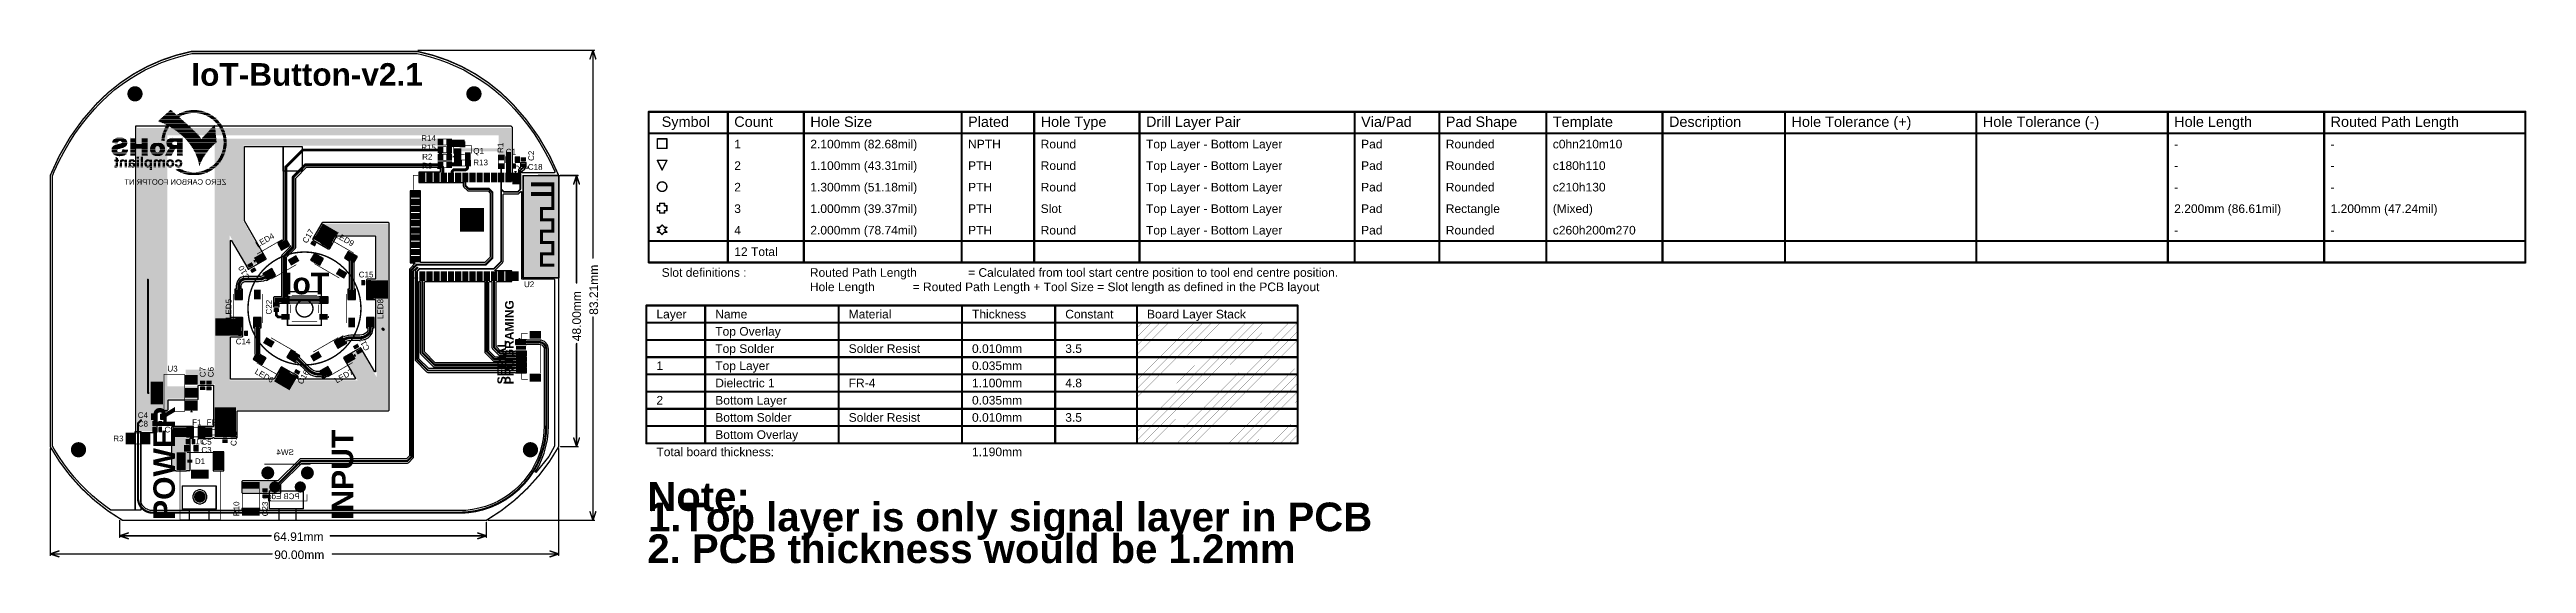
# Model space of a CAD drawing. Header units: inches. Extents: x -5 to 433, y -20 to 71.
import ezdxf

# ---------------------------------------------------------------- set-up
doc = ezdxf.new("R2010")
doc.units = ezdxf.units.IN
for name, color, linetype in [('Board Outline', 216, 'Continuous'), ('Bottom Layer', 5, 'Continuous'), ('Bottom Overlay', 54, 'Continuous'), ('Bottom Solder', 6, 'Continuous'), ('Deimensions', 6, 'Continuous'), ('Drill Drawing', 1, 'Continuous'), ('Fabrication', 76, 'Continuous'), ('Keep-Out Layer', 6, 'Continuous'), ('Multi-Layer', 9, 'Continuous'), ('Pad Holes', 156, 'Continuous'), ('Top Layer', 1, 'Continuous'), ('Top Overlay', 2, 'Continuous'), ('Top Paste', 8, 'Continuous'), ('Top Solder', 216, 'Continuous')]:
    doc.layers.add(name, color=color, linetype=linetype)
doc.styles.add('Arial', font='', dxfattribs={"height": 0.2})
doc.styles.add('Arial_Bold', font='', dxfattribs={"height": 0.2})
doc.styles.get('Arial').set_extended_font_data('Arial')
doc.styles.get('Arial_Bold').set_extended_font_data('Arial', bold=True)

msp = doc.modelspace()

# ---------------------------------------------------------------- texts
at = {"layer": 'Bottom Overlay', "style": 'Arial', "text_generation_flag": 2}
msp.add_text('ZERO CARBON FOOTPRINT', height=0.9652, rotation=360, dxfattribs=at).set_placement((26.17, 46.92))
for s, p in [('J1', (22.22, 0.97)), ('SW4', (38.13, -0.94))]:
    msp.add_text(s, height=1.016, dxfattribs=at).set_placement(p)
at = {"layer": 'Deimensions', "style": 'Arial'}
for s, p in [('83.21mm', (91.97, 23.88)), ('48.00mm', (88.93, 19.2))]:
    msp.add_text(s, height=1.524, rotation=90, dxfattribs=at).set_placement(p)
for s, p in [('64.91mm', (34.51, -16.15)), ('90.00mm', (34.64, -19.35))]:
    msp.add_text(s, height=1.524, dxfattribs=at).set_placement(p)
at = {"layer": 'Drill Drawing', "style": 'Arial'}
for s, height, p in [('Symbol', 1.829, (103.23, 57.15)), ('Count', 1.829, (116.08, 57.15)), ('Hole Size', 1.829, (129.54, 57.15)), ('Plated', 1.829, (157.47, 57.15)), ('Hole Type', 1.829, (170.32, 57.15)), ('Drill Layer Pair', 1.8288, (188.96, 57.15)), ('Via/Pad', 1.829, (227.04, 57.15)), ('Pad Shape', 1.829, (242.03, 57.15)), ('Template', 1.829, (260.97, 57.15)), ('Description', 1.8288, (281.54, 57.15)), ('Hole Tolerance (+)', 1.8288, (303.22, 57.15)), ('Hole Tolerance (-)', 1.8288, (337.1, 57.15)), ('Hole Length', 1.8288, (370.97, 57.15)), ('Routed Path Length', 1.8288, (398.65, 57.15)), ('1', 1.52, (116.08, 53.34)), ('2.100mm (82.68mil)', 1.524, (129.54, 53.34)), ('NPTH', 1.524, (157.47, 53.34)), ('Round', 1.524, (170.32, 53.34)), ('Top Layer - Bottom Layer', 1.524, (188.96, 53.34)), ('Pad', 1.524, (227.04, 53.34)), ('Rounded', 1.524, (242.03, 53.34)), ('c0hn210m10', 1.524, (260.97, 53.34)), ('-', 1.52, (370.97, 53.34)), ('-', 1.52, (398.65, 53.34)), ('2', 1.52, (116.08, 49.53)), ('1.100mm (43.31mil)', 1.524, (129.54, 49.53)), ('PTH', 1.524, (157.47, 49.53)), ('Round', 1.524, (170.32, 49.53)), ('Top Layer - Bottom Layer', 1.524, (188.96, 49.53)), ('Pad', 1.524, (227.04, 49.53)), ('Rounded', 1.524, (242.03, 49.53)), ('c180h110', 1.524, (260.97, 49.53)), ('-', 1.52, (370.97, 49.53)), ('-', 1.52, (398.65, 49.53)), ('2', 1.52, (116.08, 45.72)), ('1.300mm (51.18mil)', 1.524, (129.54, 45.72)), ('PTH', 1.524, (157.47, 45.72)), ('Round', 1.524, (170.32, 45.72)), ('Top Layer - Bottom Layer', 1.524, (188.96, 45.72)), ('Pad', 1.524, (227.04, 45.72)), ('Rounded', 1.524, (242.03, 45.72)), ('c210h130', 1.524, (260.97, 45.72)), ('-', 1.52, (370.97, 45.72)), ('-', 1.52, (398.65, 45.72)), ('4', 1.52, (116.08, 38.1)), ('3', 1.52, (116.08, 41.91)), ('2.000mm (78.74mil)', 1.524, (129.54, 38.1)), ('1.000mm (39.37mil)', 1.524, (129.54, 41.91)), ('PTH', 1.524, (157.47, 41.91)), ('PTH', 1.524, (157.47, 38.1)), ('Slot', 1.524, (170.32, 41.91)), ('Round', 1.524, (170.32, 38.1)), ('Top Layer - Bottom Layer', 1.524, (188.96, 41.91)), ('Top Layer - Bottom Layer', 1.524, (188.96, 38.1)), ('Pad', 1.524, (227.04, 41.91)), ('Pad', 1.524, (227.04, 38.1)), ('Rectangle', 1.524, (242.03, 41.91)), ('Rounded', 1.524, (242.03, 38.1)), ('c260h200m270', 1.524, (260.97, 38.1)), ('(Mixed)', 1.524, (260.97, 41.91)), ('2.200mm (86.61mil)', 1.524, (370.97, 41.91)), ('1.200mm (47.24mil)', 1.524, (398.65, 41.91)), ('12 Total', 1.524, (116.08, 34.29)), ('-', 1.52, (370.97, 38.1)), ('-', 1.52, (398.65, 38.1)), ('Slot definitions :', 1.524, (103.23, 30.61)), ('Routed Path Length', 1.524, (129.46, 30.61)), ('= Calculated from tool start centre position to tool end centre position.', 1.524, (157.47, 30.61)), ('Hole Length', 1.524, (129.46, 28.07)), (' = Routed Path Length + Tool Size = Slot length as defined in the PCB layout', 1.524, (147.06, 28.07))]:
    msp.add_text(s, height=height, dxfattribs=at).set_placement(p)
at = {"layer": 'Fabrication'}
for s, height, style, p in [('Layer', 1.524, 'Arial', (102.3, 23.24)), ('Name', 1.524, 'Arial', (112.71, 23.24)), ('Material', 1.524, 'Arial', (136.33, 23.24)), ('Thickness', 1.524, 'Arial', (158.16, 23.24)), ('Constant', 1.524, 'Arial', (174.67, 23.24)), ('Board Layer Stack', 1.524, 'Arial', (189.14, 23.24)), ('Top Overlay', 1.524, 'Arial', (112.71, 20.19)), ('Top Solder', 1.524, 'Arial', (112.71, 17.14)), ('Solder Resist', 1.524, 'Arial', (136.33, 17.14)), ('0.010mm', 1.524, 'Arial', (158.16, 17.14)), ('3.5', 1.524, 'Arial', (174.67, 17.14)), ('1', 1.52, 'Arial', (102.3, 14.1)), ('Top Layer', 1.524, 'Arial', (112.71, 14.1)), ('0.035mm', 1.524, 'Arial', (158.16, 14.1)), ('2', 1.52, 'Arial', (102.3, 8)), ('Dielectric 1', 1.524, 'Arial', (112.71, 11.05)), ('Bottom Layer', 1.524, 'Arial', (112.71, 8)), ('FR-4', 1.524, 'Arial', (136.33, 11.05)), ('0.035mm', 1.524, 'Arial', (158.16, 8)), ('1.100mm', 1.524, 'Arial', (158.16, 11.05)), ('4.8', 1.524, 'Arial', (174.67, 11.05)), ('Bottom Solder', 1.524, 'Arial', (112.71, 4.95)), ('Solder Resist', 1.524, 'Arial', (136.33, 4.95)), ('0.010mm', 1.524, 'Arial', (158.16, 4.95)), ('3.5', 1.524, 'Arial', (174.67, 4.95)), ('Total board thickness:', 1.524, 'Arial', (102.3, -1.14)), ('Bottom Overlay', 1.524, 'Arial', (112.71, 1.91)), ('1.190mm', 1.524, 'Arial', (158.16, -1.14)), ('Note:', 5.08, 'Arial_Bold', (100.69, -10.82)), ('1.Top layer is only signal layer in PCB', 5.08, 'Arial_Bold', (100.83, -14.43)), ('2. PCB thickness would be 1.2mm', 5.08, 'Arial_Bold', (100.69, -20.06))]:
    msp.add_text(s, height=height, dxfattribs=dict(at, style=style)).set_placement(p)
at = {"layer": 'Top Overlay'}
for s, height, style, p in [('IoT-Button-v2.1', 4, 'Arial_Bold', (19.98, 64.43)), ('R14', 1.016, 'Arial', (60.66, 54.64)), ('R15', 1.016, 'Arial', (60.66, 53.01)), ('Q1', 1.016, 'Arial', (69.88, 52.4)), ('C1', 1.016, 'Arial', (75.62, 52.25)), ('R2', 1.016, 'Arial', (60.83, 51.36)), ('R9', 1.016, 'Arial', (60.83, 49.77)), ('R13', 1.016, 'Arial', (69.88, 50.34)), ('C18', 1.016, 'Arial', (79.54, 49.56)), ('C15', 1.016, 'Arial', (49.6, 30.5)), ('U2', 1.016, 'Arial', (78.86, 28.78)), ('C14', 1.016, 'Arial', (27.83, 18.66)), ('U3', 1.016, 'Arial', (15.74, 13.84)), ('C4', 1.016, 'Arial', (10.49, 5.62)), ('C8', 1.016, 'Arial', (10.49, 4.1)), ('F1', 1.016, 'Arial', (20.11, 4.34)), ('FB1', 1.016, 'Arial', (22.68, 4.34)), ('R3', 1.016, 'Arial', (6.16, 1.48)), ('C9', 1.016, 'Arial', (15.24, 3.06)), ('C5', 1.016, 'Arial', (21.75, 0.89)), ('C3', 1.016, 'Arial', (21.75, -0.53)), ('D1', 1.016, 'Arial', (20.6, -2.54))]:
    msp.add_text(s, height=height, dxfattribs=dict(at, style=style)).set_placement(p)
for s, height, rotation, style, p in [('R1', 1.016, 90, 'Arial', (75.21, 52.54)), ('C2', 1.016, 90, 'Arial', (80.64, 51.12)), ('LED4', 1.016, 30, 'Arial', (31.71, 35.76)), ('C17', 1.016, 60, 'Arial', (40.43, 36.44)), ('LED9', 1.016, 330, 'Arial', (45.33, 37.73)), ('C10', 1.016, 120, 'Arial', (30.39, 30.47)), ('IoT', 3.81, 360, 'Arial_Bold', (36.39, 27.52)), ('LED5', 1.016, 90, 'Arial', (27.08, 23.14)), ('C22', 1.016, 90, 'Arial', (34.19, 23.94)), ('LED8', 1.016, 90, 'Arial', (53.94, 23.14)), ('PROGRAMING', 1.524, 90, 'Arial_Bold', (77.03, 11.58)), ('C11', 1.016, 120, 'Arial', (51.61, 17.88)), ('SERIAL', 1.524, 90, 'Arial_Bold', (75.67, 11.59)), ('C7', 1.016, 90, 'Arial', (22.49, 12.83)), ('C6', 1.016, 90, 'Arial', (23.92, 12.83)), ('LED6', 1.016, 330, 'Arial', (31.1, 13.55)), ('C16', 1.016, 60, 'Arial', (39.59, 11.48)), ('LED7', 1.016, 30, 'Arial', (45.71, 11.74)), ('POWER', 3.81, 90, 'Arial_Bold', (17.06, -12.43)), ('C12', 1.016, 90, 'Arial', (27.97, 0.66)), ('INPUT', 3.81, 90, 'Arial_Bold', (48.63, -12.43)), ('R10', 1.016, 90, 'Arial', (28.45, -11.76)), ('C23', 1.016, 90, 'Arial', (33.53, -11.79))]:
    msp.add_text(s, height=height, rotation=rotation, dxfattribs=dict(at, style=style)).set_placement(p)

# ---------------------------------------------------------------- blocks, each defined once
blk = doc.blocks.new('R___1206_1')
at = {"layer": 'Top Layer'}
for points in [[(-2.032, 0.889), (-0.508, 0.889), (-0.508, -0.889), (-2.032, -0.889)], [(0.508, 0.889), (2.032, 0.889), (2.032, -0.889), (0.508, -0.889)]]:
    blk.add_hatch(color=1, dxfattribs=at).paths.add_polyline_path(points)
at = {"layer": 'Top Paste'}
for points in [[(-2.032, 0.889), (-0.508, 0.889), (-0.508, -0.889), (-2.032, -0.889)], [(0.508, 0.889), (2.032, 0.889), (2.032, -0.889), (0.508, -0.889)]]:
    blk.add_hatch(color=8, dxfattribs=at).paths.add_polyline_path(points)
at = {"layer": 'Top Solder'}
for points in [[(-2.1336, 0.9906), (-0.4064, 0.9906), (-0.4064, -0.9906), (-2.1336, -0.9906)], [(0.4064, 0.9906), (2.1336, 0.9906), (2.1336, -0.9906), (0.4064, -0.9906)]]:
    blk.add_hatch(color=216, dxfattribs=at).paths.add_polyline_path(points)
at = {"layer": 'Top Overlay', "const_width": 0.127}
for points in [[(-2.1336, 0.9906), (2.1336, 0.9906)], [(-2.1336, -0.9906), (-2.1336, 0.9906)], [(2.1336, -0.9906), (2.1336, 0.9906)], [(-2.1336, -0.9906), (2.1336, -0.9906)]]:
    blk.add_lwpolyline(points, dxfattribs=at)
at = {"layer": 'Top Overlay', "const_width": 0.0635}
for points in [[(-2.16535, 0.9906, 1), (-2.10185, 0.9906, 1)], [(-2.16535, 0.9906, 1), (-2.10185, 0.9906, 1)], [(2.10185, 0.9906, 1), (2.16535, 0.9906, 1)], [(2.10185, 0.9906, 1), (2.16535, 0.9906, 1)], [(-2.16535, -0.9906, 1), (-2.10185, -0.9906, 1)], [(-2.16535, -0.9906, 1), (-2.10185, -0.9906, 1)], [(2.10185, -0.9906, 1), (2.16535, -0.9906, 1)], [(2.10185, -0.9906, 1), (2.16535, -0.9906, 1)]]:
    blk.add_lwpolyline(points, format="xyb", close=True, dxfattribs=at)
blk = doc.blocks.new('SOT__223_2')
at = {"layer": 'Top Layer'}
for points in [[(-1.9, 4.05), (1.9, 4.05), (1.9, 2.05), (-1.9, 2.05)], [(-3.05, -2.05), (-1.55, -2.05), (-1.55, -4.05), (-3.05, -4.05)], [(-0.75, -2.05), (0.75, -2.05), (0.75, -4.05), (-0.75, -4.05)], [(1.55, -2.05), (3.05, -2.05), (3.05, -4.05), (1.55, -4.05)]]:
    blk.add_hatch(color=1, dxfattribs=at).paths.add_polyline_path(points)
at = {"layer": 'Top Paste'}
for points in [[(-1.9, 4.05), (1.9, 4.05), (1.9, 2.05), (-1.9, 2.05)], [(-3.05, -2.05), (-1.55, -2.05), (-1.55, -4.05), (-3.05, -4.05)], [(-0.75, -2.05), (0.75, -2.05), (0.75, -4.05), (-0.75, -4.05)], [(1.55, -2.05), (3.05, -2.05), (3.05, -4.05), (1.55, -4.05)]]:
    blk.add_hatch(color=8, dxfattribs=at).paths.add_polyline_path(points)
at = {"layer": 'Top Solder'}
for points in [[(-2, 4.15), (2, 4.15), (2, 1.95), (-2, 1.95)], [(-3.15, -1.95), (-1.45, -1.95), (-1.45, -4.15), (-3.15, -4.15)], [(-0.85, -1.95), (0.85, -1.95), (0.85, -4.15), (-0.85, -4.15)], [(1.45, -1.95), (3.15, -1.95), (3.15, -4.15), (1.45, -4.15)]]:
    blk.add_hatch(color=216, dxfattribs=at).paths.add_polyline_path(points)
at = {"layer": 'Top Overlay'}
for points, const_width in [([(-3.3, 1.8), (-3.3, -1.83)], 0.127), ([(-3.3, 1.8), (3.3, 1.8)], 0.127), ([(3.3, 1.8), (3.3, -1.83)], 0.127), ([(-3.35, -2.95), (-3.35, -3.2)], 0.2), ([(-3.35, -2.95), (-3.23, -3.07)], 0.2), ([(-3.23, -3.07), (-3.35, -3.2)], 0.2), ([(-3.3, -1.83), (3.3, -1.83)], 0.127)]:
    blk.add_lwpolyline(points, dxfattribs=dict(at, const_width=const_width))
for points, const_width in [([(-3.33, 1.8, 1), (-3.27, 1.8, 1)], 0.0635), ([(-3.33, 1.8, 1), (-3.27, 1.8, 1)], 0.0635), ([(3.27, 1.8, 1), (3.33, 1.8, 1)], 0.0635), ([(3.27, 1.8, 1), (3.33, 1.8, 1)], 0.0635), ([(-3.4, -2.95, 1), (-3.3, -2.95, 1)], 0.1), ([(-3.4, -2.95, 1), (-3.3, -2.95, 1)], 0.1), ([(-3.4, -3.2, 1), (-3.3, -3.2, 1)], 0.1), ([(-3.4, -3.2, 1), (-3.3, -3.2, 1)], 0.1), ([(-3.33, -1.83, 1), (-3.27, -1.83, 1)], 0.0635), ([(-3.33, -1.83, 1), (-3.27, -1.83, 1)], 0.0635), ([(-3.28, -3.07, 1), (-3.18, -3.07, 1)], 0.1), ([(-3.28, -3.07, 1), (-3.18, -3.07, 1)], 0.1), ([(3.27, -1.83, 1), (3.33, -1.83, 1)], 0.0635), ([(3.27, -1.83, 1), (3.33, -1.83, 1)], 0.0635)]:
    blk.add_lwpolyline(points, format="xyb", close=True, dxfattribs=dict(at, const_width=const_width))
blk = doc.blocks.new('R___0603_3')
at = {"layer": 'Top Layer'}
for points in [[(-0.381, 0.4445), (-0.381, -0.4445), (-1.143, -0.4445), (-1.143, 0.4445)], [(1.143, 0.4445), (1.143, -0.4445), (0.381, -0.4445), (0.381, 0.4445)]]:
    blk.add_hatch(color=1, dxfattribs=at).paths.add_polyline_path(points)
at = {"layer": 'Top Paste'}
for points in [[(-0.381, 0.4445), (-0.381, -0.4445), (-1.143, -0.4445), (-1.143, 0.4445)], [(1.143, 0.4445), (1.143, -0.4445), (0.381, -0.4445), (0.381, 0.4445)]]:
    blk.add_hatch(color=8, dxfattribs=at).paths.add_polyline_path(points)
at = {"layer": 'Top Solder'}
for points in [[(-0.2794, 0.5461), (-0.2794, -0.5461), (-1.2446, -0.5461), (-1.2446, 0.5461)], [(1.2446, 0.5461), (1.2446, -0.5461), (0.2794, -0.5461), (0.2794, 0.5461)]]:
    blk.add_hatch(color=216, dxfattribs=at).paths.add_polyline_path(points)
at = {"layer": 'Top Overlay', "const_width": 0.127}
for points in [[(-1.2192, 0.5334), (-1.2192, -0.5334)], [(1.2192, 0.5334), (-1.2192, 0.5334)], [(1.2192, 0.5334), (1.2192, -0.5334)], [(1.2192, -0.5334), (-1.2192, -0.5334)]]:
    blk.add_lwpolyline(points, dxfattribs=at)
at = {"layer": 'Top Overlay', "const_width": 0.0635}
for points in [[(-1.25095, 0.5334, 1), (-1.18745, 0.5334, 1)], [(-1.25095, 0.5334, 1), (-1.18745, 0.5334, 1)], [(1.18745, 0.5334, 1), (1.25095, 0.5334, 1)], [(1.18745, 0.5334, 1), (1.25095, 0.5334, 1)], [(-1.25095, -0.5334, 1), (-1.18745, -0.5334, 1)], [(-1.25095, -0.5334, 1), (-1.18745, -0.5334, 1)], [(1.18745, -0.5334, 1), (1.25095, -0.5334, 1)], [(1.18745, -0.5334, 1), (1.25095, -0.5334, 1)]]:
    blk.add_lwpolyline(points, format="xyb", close=True, dxfattribs=at)
blk = doc.blocks.new('C___0402_4')
at = {"layer": 'Top Layer'}
for points in [[(-0.7, -0.32), (-0.7, 0.32), (-0.24, 0.32), (-0.24, -0.32)], [(0.24, -0.32), (0.24, 0.32), (0.7, 0.32), (0.7, -0.32)]]:
    blk.add_hatch(color=1, dxfattribs=at).paths.add_polyline_path(points)
at = {"layer": 'Top Paste'}
for points in [[(-0.7, -0.32), (-0.7, 0.32), (-0.24, 0.32), (-0.24, -0.32)], [(0.24, -0.32), (0.24, 0.32), (0.7, 0.32), (0.7, -0.32)]]:
    blk.add_hatch(color=8, dxfattribs=at).paths.add_polyline_path(points)
at = {"layer": 'Top Solder'}
for points in [[(-0.76, -0.38), (-0.76, 0.38), (-0.18, 0.38), (-0.18, -0.38)], [(0.18, -0.38), (0.18, 0.38), (0.76, 0.38), (0.76, -0.38)]]:
    blk.add_hatch(color=216, dxfattribs=at).paths.add_polyline_path(points)
at = {"layer": 'Top Overlay', "const_width": 0.127}
for points in [[(-0.28, 0.41), (-0.79, 0.41)], [(-0.79, 0.41), (-0.79, -0.41)], [(0.79, 0.41), (0.28, 0.41)], [(0.79, 0.41), (0.79, -0.41)], [(-0.28, -0.41), (-0.79, -0.41)], [(0.79, -0.41), (0.28, -0.41)]]:
    blk.add_lwpolyline(points, dxfattribs=at)
at = {"layer": 'Top Overlay', "const_width": 0.0635}
for points in [[(-0.82, 0.41, 1), (-0.76, 0.41, 1)], [(-0.82, 0.41, 1), (-0.76, 0.41, 1)], [(-0.31, 0.41, 1), (-0.25, 0.41, 1)], [(0.25, 0.41, 1), (0.31, 0.41, 1)], [(0.76, 0.41, 1), (0.82, 0.41, 1)], [(0.76, 0.41, 1), (0.82, 0.41, 1)], [(-0.82, -0.41, 1), (-0.76, -0.41, 1)], [(-0.82, -0.41, 1), (-0.76, -0.41, 1)], [(-0.31, -0.41, 1), (-0.25, -0.41, 1)], [(0.25, -0.41, 1), (0.31, -0.41, 1)], [(0.76, -0.41, 1), (0.82, -0.41, 1)], [(0.76, -0.41, 1), (0.82, -0.41, 1)]]:
    blk.add_lwpolyline(points, format="xyb", close=True, dxfattribs=at)
blk = doc.blocks.new('C___0402_5')
at = {"layer": 'Top Layer'}
for points in [[(-0.7, -0.32), (-0.7, 0.32), (-0.24, 0.32), (-0.24, -0.32)], [(0.24, -0.32), (0.24, 0.32), (0.7, 0.32), (0.7, -0.32)]]:
    blk.add_hatch(color=1, dxfattribs=at).paths.add_polyline_path(points)
at = {"layer": 'Top Paste'}
for points in [[(-0.7, -0.32), (-0.7, 0.32), (-0.24, 0.32), (-0.24, -0.32)], [(0.24, -0.32), (0.24, 0.32), (0.7, 0.32), (0.7, -0.32)]]:
    blk.add_hatch(color=8, dxfattribs=at).paths.add_polyline_path(points)
at = {"layer": 'Top Solder'}
for points in [[(-0.76, -0.38), (-0.76, 0.38), (-0.18, 0.38), (-0.18, -0.38)], [(0.18, -0.38), (0.18, 0.38), (0.76, 0.38), (0.76, -0.38)]]:
    blk.add_hatch(color=216, dxfattribs=at).paths.add_polyline_path(points)
at = {"layer": 'Top Overlay', "const_width": 0.127}
for points in [[(-0.79, 0.41), (-0.28, 0.41)], [(-0.79, 0.41), (-0.79, -0.41)], [(0.28, 0.41), (0.79, 0.41)], [(0.79, 0.41), (0.79, -0.41)], [(-0.79, -0.41), (-0.28, -0.41)], [(0.28, -0.41), (0.79, -0.41)]]:
    blk.add_lwpolyline(points, dxfattribs=at)
at = {"layer": 'Top Overlay', "const_width": 0.0635}
for points in [[(-0.82, 0.41, 1), (-0.76, 0.41, 1)], [(-0.82, 0.41, 1), (-0.76, 0.41, 1)], [(-0.31, 0.41, 1), (-0.25, 0.41, 1)], [(0.25, 0.41, 1), (0.31, 0.41, 1)], [(0.76, 0.41, 1), (0.82, 0.41, 1)], [(0.76, 0.41, 1), (0.82, 0.41, 1)], [(-0.82, -0.41, 1), (-0.76, -0.41, 1)], [(-0.82, -0.41, 1), (-0.76, -0.41, 1)], [(-0.31, -0.41, 1), (-0.25, -0.41, 1)], [(0.25, -0.41, 1), (0.31, -0.41, 1)], [(0.76, -0.41, 1), (0.82, -0.41, 1)], [(0.76, -0.41, 1), (0.82, -0.41, 1)]]:
    blk.add_lwpolyline(points, format="xyb", close=True, dxfattribs=at)
blk = doc.blocks.new('C___0603_6')
at = {"layer": 'Top Layer'}
for points in [[(-0.38, 0.44), (-0.38, -0.44), (-1.14, -0.44), (-1.14, 0.44)], [(1.14, 0.44), (1.14, -0.44), (0.38, -0.44), (0.38, 0.44)]]:
    blk.add_hatch(color=1, dxfattribs=at).paths.add_polyline_path(points)
at = {"layer": 'Top Paste'}
for points in [[(-0.38, 0.44), (-0.38, -0.44), (-1.14, -0.44), (-1.14, 0.44)], [(1.14, 0.44), (1.14, -0.44), (0.38, -0.44), (0.38, 0.44)]]:
    blk.add_hatch(color=8, dxfattribs=at).paths.add_polyline_path(points)
at = {"layer": 'Top Solder'}
for points in [[(-0.32, 0.5), (-0.32, -0.5), (-1.2, -0.5), (-1.2, 0.5)], [(1.2, 0.5), (1.2, -0.5), (0.32, -0.5), (0.32, 0.5)]]:
    blk.add_hatch(color=216, dxfattribs=at).paths.add_polyline_path(points)
at = {"layer": 'Top Overlay', "const_width": 0.127}
for points in [[(-1.24, 0.53), (-1.24, -0.53)], [(-0.46, 0.53), (-1.24, 0.53)], [(1.24, 0.53), (0.46, 0.53)], [(1.24, 0.53), (1.24, -0.53)], [(-0.46, -0.53), (-1.24, -0.53)], [(1.24, -0.53), (0.46, -0.53)]]:
    blk.add_lwpolyline(points, dxfattribs=at)
at = {"layer": 'Top Overlay', "const_width": 0.0635}
for points in [[(-1.28, 0.53, 1), (-1.21, 0.53, 1)], [(-1.28, 0.53, 1), (-1.21, 0.53, 1)], [(-0.49, 0.53, 1), (-0.43, 0.53, 1)], [(0.43, 0.53, 1), (0.49, 0.53, 1)], [(1.21, 0.53, 1), (1.28, 0.53, 1)], [(1.21, 0.53, 1), (1.28, 0.53, 1)], [(-1.28, -0.53, 1), (-1.21, -0.53, 1)], [(-1.28, -0.53, 1), (-1.21, -0.53, 1)], [(-0.49, -0.53, 1), (-0.43, -0.53, 1)], [(0.43, -0.53, 1), (0.49, -0.53, 1)], [(1.21, -0.53, 1), (1.28, -0.53, 1)], [(1.21, -0.53, 1), (1.28, -0.53, 1)]]:
    blk.add_lwpolyline(points, format="xyb", close=True, dxfattribs=at)
blk = doc.blocks.new('R___0603_7')
at = {"layer": 'Top Layer'}
for points in [[(-0.381, 0.4445), (-0.381, -0.4445), (-1.143, -0.4445), (-1.143, 0.4445)], [(1.143, 0.4445), (1.143, -0.4445), (0.381, -0.4445), (0.381, 0.4445)]]:
    blk.add_hatch(color=1, dxfattribs=at).paths.add_polyline_path(points)
at = {"layer": 'Top Paste'}
for points in [[(-0.381, 0.4445), (-0.381, -0.4445), (-1.143, -0.4445), (-1.143, 0.4445)], [(1.143, 0.4445), (1.143, -0.4445), (0.381, -0.4445), (0.381, 0.4445)]]:
    blk.add_hatch(color=8, dxfattribs=at).paths.add_polyline_path(points)
at = {"layer": 'Top Solder'}
for points in [[(-0.2794, 0.5461), (-0.2794, -0.5461), (-1.2446, -0.5461), (-1.2446, 0.5461)], [(1.2446, 0.5461), (1.2446, -0.5461), (0.2794, -0.5461), (0.2794, 0.5461)]]:
    blk.add_hatch(color=216, dxfattribs=at).paths.add_polyline_path(points)
at = {"layer": 'Top Overlay', "const_width": 0.127}
for points in [[(-1.2192, -0.5334), (-1.2192, 0.5334)], [(1.2192, 0.5334), (-1.2192, 0.5334)], [(1.2192, -0.5334), (1.2192, 0.5334)], [(1.2192, -0.5334), (-1.2192, -0.5334)]]:
    blk.add_lwpolyline(points, dxfattribs=at)
at = {"layer": 'Top Overlay', "const_width": 0.0635}
for points in [[(-1.25095, 0.5334, 1), (-1.18745, 0.5334, 1)], [(-1.25095, 0.5334, 1), (-1.18745, 0.5334, 1)], [(1.18745, 0.5334, 1), (1.25095, 0.5334, 1)], [(1.18745, 0.5334, 1), (1.25095, 0.5334, 1)], [(-1.25095, -0.5334, 1), (-1.18745, -0.5334, 1)], [(-1.25095, -0.5334, 1), (-1.18745, -0.5334, 1)], [(1.18745, -0.5334, 1), (1.25095, -0.5334, 1)], [(1.18745, -0.5334, 1), (1.25095, -0.5334, 1)]]:
    blk.add_lwpolyline(points, format="xyb", close=True, dxfattribs=at)
blk = doc.blocks.new('C___0402_8')
at = {"layer": 'Top Layer'}
for points in [[(-0.7, -0.32), (-0.7, 0.32), (-0.24, 0.32), (-0.24, -0.32)], [(0.24, -0.32), (0.24, 0.32), (0.7, 0.32), (0.7, -0.32)]]:
    blk.add_hatch(color=1, dxfattribs=at).paths.add_polyline_path(points)
at = {"layer": 'Top Paste'}
for points in [[(-0.7, -0.32), (-0.7, 0.32), (-0.24, 0.32), (-0.24, -0.32)], [(0.24, -0.32), (0.24, 0.32), (0.7, 0.32), (0.7, -0.32)]]:
    blk.add_hatch(color=8, dxfattribs=at).paths.add_polyline_path(points)
at = {"layer": 'Top Solder'}
for points in [[(-0.76, -0.38), (-0.76, 0.38), (-0.18, 0.38), (-0.18, -0.38)], [(0.18, -0.38), (0.18, 0.38), (0.76, 0.38), (0.76, -0.38)]]:
    blk.add_hatch(color=216, dxfattribs=at).paths.add_polyline_path(points)
at = {"layer": 'Top Overlay', "const_width": 0.127}
for points in [[(-0.28, 0.41), (-0.79, 0.41)], [(-0.79, -0.41), (-0.79, 0.41)], [(0.79, 0.41), (0.28, 0.41)], [(0.79, -0.41), (0.79, 0.41)], [(-0.28, -0.41), (-0.79, -0.41)], [(0.79, -0.41), (0.28, -0.41)]]:
    blk.add_lwpolyline(points, dxfattribs=at)
at = {"layer": 'Top Overlay', "const_width": 0.0635}
for points in [[(-0.82, 0.41, 1), (-0.76, 0.41, 1)], [(-0.82, 0.41, 1), (-0.76, 0.41, 1)], [(-0.31, 0.41, 1), (-0.25, 0.41, 1)], [(0.25, 0.41, 1), (0.31, 0.41, 1)], [(0.76, 0.41, 1), (0.82, 0.41, 1)], [(0.76, 0.41, 1), (0.82, 0.41, 1)], [(-0.82, -0.41, 1), (-0.76, -0.41, 1)], [(-0.82, -0.41, 1), (-0.76, -0.41, 1)], [(-0.31, -0.41, 1), (-0.25, -0.41, 1)], [(0.25, -0.41, 1), (0.31, -0.41, 1)], [(0.76, -0.41, 1), (0.82, -0.41, 1)], [(0.76, -0.41, 1), (0.82, -0.41, 1)]]:
    blk.add_lwpolyline(points, format="xyb", close=True, dxfattribs=at)
blk = doc.blocks.new('DC_0360_2_5_B_9')
at = {"layer": 'Bottom Layer'}
for points in [[(-0.75, 1.5), (0.75, 1.5), (0.75, -1.5), (-0.75, -1.5)], [(0.8, 2.55), (0.8, 4.05), (3.8, 4.05), (3.8, 2.55)], [(3.8, -2.55), (3.8, -4.05), (0.8, -4.05), (0.8, -2.55)]]:
    blk.add_hatch(color=5, dxfattribs=at).paths.add_polyline_path(points)
at = {"layer": 'Bottom Solder'}
h = blk.add_hatch(color=6, dxfattribs=at)
edge = h.paths.add_edge_path()
edge.add_arc((-4, 0), 0.05, 0, 360)
for points in [[(-0.8, 1.55), (0.8, 1.55), (0.8, -1.55), (-0.8, -1.55)], [(0.75, 2.5), (0.75, 4.1), (3.85, 4.1), (3.85, 2.5)], [(3.85, -2.5), (3.85, -4.1), (0.75, -4.1), (0.75, -2.5)]]:
    blk.add_hatch(color=6, dxfattribs=at).paths.add_polyline_path(points)
at = {"layer": 'Multi-Layer'}
for points in [[(-0.75, 1.5), (0.75, 1.5), (0.75, -1.5), (-0.75, -1.5)], [(0.8, 2.55), (0.8, 4.05), (3.8, 4.05), (3.8, 2.55)], [(3.8, -2.55), (3.8, -4.05), (0.8, -4.05), (0.8, -2.55)]]:
    blk.add_hatch(color=9, dxfattribs=at).paths.add_polyline_path(points)
at = {"layer": 'Pad Holes'}
h = blk.add_hatch(color=7, dxfattribs=at)
edge = h.paths.add_edge_path()
edge.add_arc((-4, 0), 1.05, 0, 360)
h = blk.add_hatch(color=7, dxfattribs=at)
edge = h.paths.add_edge_path()
edge.add_arc((0, 0.6), 0.5, 0, 180)
edge.add_line((-0.5, 0.6), (-0.5, -0.6))
edge.add_arc((0, -0.6), 0.5, 180, 360)
edge.add_line((0.5, -0.6), (0.5, 0.6))
h = blk.add_hatch(color=7, dxfattribs=at)
edge = h.paths.add_edge_path()
edge.add_arc((2.9, 3.3), 0.5, 270, 450)
edge.add_line((2.9, 3.8), (1.7, 3.8))
edge.add_arc((1.7, 3.3), 0.5, 90, 270)
edge.add_line((1.7, 2.8), (2.9, 2.8))
h = blk.add_hatch(color=7, dxfattribs=at)
edge = h.paths.add_edge_path()
edge.add_arc((2.9, -3.3), 0.5, 270, 450)
edge.add_line((2.9, -2.8), (1.7, -2.8))
edge.add_arc((1.7, -3.3), 0.5, 90, 270)
edge.add_line((1.7, -3.8), (2.9, -3.8))
at = {"layer": 'Top Layer'}
for points in [[(-0.75, 1.5), (0.75, 1.5), (0.75, -1.5), (-0.75, -1.5)], [(0.8, 2.55), (0.8, 4.05), (3.8, 4.05), (3.8, 2.55)], [(3.8, -2.55), (3.8, -4.05), (0.8, -4.05), (0.8, -2.55)]]:
    blk.add_hatch(color=1, dxfattribs=at).paths.add_polyline_path(points)
at = {"layer": 'Top Solder'}
h = blk.add_hatch(color=216, dxfattribs=at)
edge = h.paths.add_edge_path()
edge.add_arc((-4, 0), 0.05, 0, 360)
for points in [[(-0.8, 1.55), (0.8, 1.55), (0.8, -1.55), (-0.8, -1.55)], [(0.75, 2.5), (0.75, 4.1), (3.85, 4.1), (3.85, 2.5)], [(3.85, -2.5), (3.85, -4.1), (0.75, -4.1), (0.75, -2.5)]]:
    blk.add_hatch(color=216, dxfattribs=at).paths.add_polyline_path(points)
at = {"layer": 'Bottom Overlay', "const_width": 0.127}
for points in [[(-8.05, 3.51), (0.66, 3.51)], [(-8.05, 3.51), (-8.05, -3.61)], [(3.84, 2.24), (3.84, -2.31)], [(-8.05, -3.61), (0.43, -3.61)]]:
    blk.add_lwpolyline(points, dxfattribs=at)
at = {"layer": 'Bottom Overlay', "const_width": 0.0635}
for points in [[(-8.08, 3.51, 1), (-8.02, 3.51, 1)], [(-8.08, 3.51, 1), (-8.02, 3.51, 1)], [(0.63, 3.51, 1), (0.69, 3.51, 1)], [(3.8, 2.24, 1), (3.87, 2.24, 1)], [(-8.08, -3.61, 1), (-8.02, -3.61, 1)], [(-8.08, -3.61, 1), (-8.02, -3.61, 1)], [(0.4, -3.61, 1), (0.46, -3.61, 1)], [(3.8, -2.31, 1), (3.87, -2.31, 1)]]:
    blk.add_lwpolyline(points, format="xyb", close=True, dxfattribs=at)
blk = doc.blocks.new('38_SMD_M______10')
at = {"layer": 'Keep-Out Layer'}
blk.add_hatch(color=6, dxfattribs=at).paths.add_polyline_path([(-9.04, 10.29), (9.04, 10.29), (9.04, 16.38), (-9.04, 16.38)])
at = {"layer": 'Top Layer'}
for points in [[(-9.5, 9.33), (-8, 9.33), (-8, 8.43), (-9.5, 8.43)], [(8, 9.33), (9.5, 9.33), (9.5, 8.43), (8, 8.43)], [(-9.5, 8.06), (-8, 8.06), (-8, 7.16), (-9.5, 7.16)], [(-9.5, 6.79), (-8, 6.79), (-8, 5.89), (-9.5, 5.89)], [(-9.5, 5.52), (-8, 5.52), (-8, 4.62), (-9.5, 4.62)], [(8, 8.06), (9.5, 8.06), (9.5, 7.16), (8, 7.16)], [(8, 6.79), (9.5, 6.79), (9.5, 5.89), (8, 5.89)], [(8, 5.52), (9.5, 5.52), (9.5, 4.62), (8, 4.62)], [(-9.5, 4.25), (-8, 4.25), (-8, 3.35), (-9.5, 3.35)], [(-9.5, 2.98), (-8, 2.98), (-8, 2.08), (-9.5, 2.08)], [(-9.5, 1.71), (-8, 1.71), (-8, 0.81), (-9.5, 0.81)], [(-9.5, 0.44), (-8, 0.44), (-8, -0.46), (-9.5, -0.46)], [(-3.1, 3.01), (-2.2, 3.01), (-2.2, 2.11), (-3.1, 2.11)], [(-3.1, 1.61), (-2.2, 1.61), (-2.2, 0.71), (-3.1, 0.71)], [(-3.1, 0.21), (-2.2, 0.21), (-2.2, -0.69), (-3.1, -0.69)], [(-1.7, 3.01), (-0.8, 3.01), (-0.8, 2.11), (-1.7, 2.11)], [(-1.7, 1.61), (-0.8, 1.61), (-0.8, 0.71), (-1.7, 0.71)], [(-1.7, 0.21), (-0.8, 0.21), (-0.8, -0.69), (-1.7, -0.69)], [(-0.3, 3.01), (0.6, 3.01), (0.6, 2.11), (-0.3, 2.11)], [(-0.3, 1.61), (0.6, 1.61), (0.6, 0.71), (-0.3, 0.71)], [(-0.3, 0.21), (0.6, 0.21), (0.6, -0.69), (-0.3, -0.69)], [(8, 4.25), (9.5, 4.25), (9.5, 3.35), (8, 3.35)], [(8, 2.98), (9.5, 2.98), (9.5, 2.08), (8, 2.08)], [(8, 1.71), (9.5, 1.71), (9.5, 0.81), (8, 0.81)], [(8, 0.44), (9.5, 0.44), (9.5, -0.46), (8, -0.46)], [(-9.5, -0.83), (-8, -0.83), (-8, -1.73), (-9.5, -1.73)], [(-9.5, -2.1), (-8, -2.1), (-8, -3), (-9.5, -3)], [(-9.5, -3.37), (-8, -3.37), (-8, -4.27), (-9.5, -4.27)], [(8, -0.83), (9.5, -0.83), (9.5, -1.73), (8, -1.73)], [(8, -2.1), (9.5, -2.1), (9.5, -3), (8, -3)], [(8, -3.37), (9.5, -3.37), (9.5, -4.27), (8, -4.27)], [(-9.5, -4.64), (-8, -4.64), (-8, -5.54), (-9.5, -5.54)], [(-9.5, -5.91), (-8, -5.91), (-8, -6.81), (-9.5, -6.81)], [(-9.5, -7.18), (-8, -7.18), (-8, -8.08), (-9.5, -8.08)], [(-6.16, -9.63), (-6.16, -8.13), (-5.26, -8.13), (-5.26, -9.63)], [(-4.89, -9.63), (-4.89, -8.13), (-3.99, -8.13), (-3.99, -9.63)], [(-3.62, -9.63), (-3.62, -8.13), (-2.72, -8.13), (-2.72, -9.63)], [(-2.35, -9.63), (-2.35, -8.13), (-1.45, -8.13), (-1.45, -9.63)], [(-1.08, -9.63), (-1.08, -8.13), (-0.18, -8.13), (-0.18, -9.63)], [(0.19, -9.63), (0.19, -8.13), (1.09, -8.13), (1.09, -9.63)], [(1.46, -9.63), (1.46, -8.13), (2.36, -8.13), (2.36, -9.63)], [(2.73, -9.63), (2.73, -8.13), (3.63, -8.13), (3.63, -9.63)], [(4, -9.63), (4, -8.13), (4.9, -8.13), (4.9, -9.63)], [(5.27, -9.63), (5.27, -8.13), (6.17, -8.13), (6.17, -9.63)], [(8, -4.64), (9.5, -4.64), (9.5, -5.54), (8, -5.54)], [(8, -5.91), (9.5, -5.91), (9.5, -6.81), (8, -6.81)], [(8, -7.18), (9.5, -7.18), (9.5, -8.08), (8, -8.08)]]:
    blk.add_hatch(color=1, dxfattribs=at).paths.add_polyline_path(points)
at = {"layer": 'Top Overlay'}
for points in [[(-7.9, 15.21), (-5.44, 15.21), (-5.44, 15.75), (-7.9, 15.75)], [(-7.9, 11.58), (-7.19, 11.58), (-7.19, 15.75), (-7.9, 15.75)], [(-5.44, 15.75), (-6.15, 15.75), (-6.15, 11.58), (-5.44, 11.58)], [(-5.51, 15.21), (-2.97, 15.21), (-2.97, 15.75), (-5.51, 15.75)], [(-2.97, 13.21), (-2.97, 15.75), (-3.5, 15.75), (-3.5, 13.21)], [(-3.5, 13.21), (-0.96, 13.21), (-0.96, 13.74), (-3.5, 13.74)], [(-1.5, 15.21), (1.04, 15.21), (1.04, 15.75), (-1.5, 15.75)], [(-0.96, 13.21), (-0.96, 15.75), (-1.5, 15.75), (-1.5, 13.21)], [(0.51, 15.75), (0.51, 13.21), (1.04, 13.21), (1.04, 15.75)], [(0.51, 13.21), (3.05, 13.21), (3.05, 13.74), (0.51, 13.74)], [(2.51, 15.21), (5.05, 15.21), (5.05, 15.75), (2.51, 15.75)], [(3.05, 13.21), (3.05, 15.75), (2.51, 15.75), (2.51, 13.21)], [(5.05, 13.21), (5.05, 15.75), (4.52, 15.75), (4.52, 13.21)], [(4.52, 13.21), (7.06, 13.21), (7.06, 13.74), (4.52, 13.74)], [(7.06, 13.21), (7.06, 15.75), (6.53, 15.75), (6.53, 13.21)], [(-9.52, 9.36), (-7.54, 9.36), (-7.54, 9.8), (-9.52, 9.8)], [(-7.96, 8.33), (-7.54, 8.33), (-7.54, 9.41), (-7.96, 9.41)]]:
    blk.add_hatch(color=2, dxfattribs=at).paths.add_polyline_path(points)
at = {"layer": 'Top Paste'}
for points in [[(-9.5, 9.33), (-8, 9.33), (-8, 8.43), (-9.5, 8.43)], [(8, 9.33), (9.5, 9.33), (9.5, 8.43), (8, 8.43)], [(-9.5, 8.06), (-8, 8.06), (-8, 7.16), (-9.5, 7.16)], [(-9.5, 6.79), (-8, 6.79), (-8, 5.89), (-9.5, 5.89)], [(-9.5, 5.52), (-8, 5.52), (-8, 4.62), (-9.5, 4.62)], [(8, 8.06), (9.5, 8.06), (9.5, 7.16), (8, 7.16)], [(8, 6.79), (9.5, 6.79), (9.5, 5.89), (8, 5.89)], [(8, 5.52), (9.5, 5.52), (9.5, 4.62), (8, 4.62)], [(-9.5, 4.25), (-8, 4.25), (-8, 3.35), (-9.5, 3.35)], [(-9.5, 2.98), (-8, 2.98), (-8, 2.08), (-9.5, 2.08)], [(-9.5, 1.71), (-8, 1.71), (-8, 0.81), (-9.5, 0.81)], [(-9.5, 0.44), (-8, 0.44), (-8, -0.46), (-9.5, -0.46)], [(-3.1, 3.01), (-2.2, 3.01), (-2.2, 2.11), (-3.1, 2.11)], [(-3.1, 1.61), (-2.2, 1.61), (-2.2, 0.71), (-3.1, 0.71)], [(-3.1, 0.21), (-2.2, 0.21), (-2.2, -0.69), (-3.1, -0.69)], [(-1.7, 3.01), (-0.8, 3.01), (-0.8, 2.11), (-1.7, 2.11)], [(-1.7, 1.61), (-0.8, 1.61), (-0.8, 0.71), (-1.7, 0.71)], [(-1.7, 0.21), (-0.8, 0.21), (-0.8, -0.69), (-1.7, -0.69)], [(-0.3, 3.01), (0.6, 3.01), (0.6, 2.11), (-0.3, 2.11)], [(-0.3, 1.61), (0.6, 1.61), (0.6, 0.71), (-0.3, 0.71)], [(-0.3, 0.21), (0.6, 0.21), (0.6, -0.69), (-0.3, -0.69)], [(8, 4.25), (9.5, 4.25), (9.5, 3.35), (8, 3.35)], [(8, 2.98), (9.5, 2.98), (9.5, 2.08), (8, 2.08)], [(8, 1.71), (9.5, 1.71), (9.5, 0.81), (8, 0.81)], [(8, 0.44), (9.5, 0.44), (9.5, -0.46), (8, -0.46)], [(-9.5, -0.83), (-8, -0.83), (-8, -1.73), (-9.5, -1.73)], [(-9.5, -2.1), (-8, -2.1), (-8, -3), (-9.5, -3)], [(-9.5, -3.37), (-8, -3.37), (-8, -4.27), (-9.5, -4.27)], [(8, -0.83), (9.5, -0.83), (9.5, -1.73), (8, -1.73)], [(8, -2.1), (9.5, -2.1), (9.5, -3), (8, -3)], [(8, -3.37), (9.5, -3.37), (9.5, -4.27), (8, -4.27)], [(-9.5, -4.64), (-8, -4.64), (-8, -5.54), (-9.5, -5.54)], [(-9.5, -5.91), (-8, -5.91), (-8, -6.81), (-9.5, -6.81)], [(-9.5, -7.18), (-8, -7.18), (-8, -8.08), (-9.5, -8.08)], [(-6.16, -9.63), (-6.16, -8.13), (-5.26, -8.13), (-5.26, -9.63)], [(-4.89, -9.63), (-4.89, -8.13), (-3.99, -8.13), (-3.99, -9.63)], [(-3.62, -9.63), (-3.62, -8.13), (-2.72, -8.13), (-2.72, -9.63)], [(-2.35, -9.63), (-2.35, -8.13), (-1.45, -8.13), (-1.45, -9.63)], [(-1.08, -9.63), (-1.08, -8.13), (-0.18, -8.13), (-0.18, -9.63)], [(0.19, -9.63), (0.19, -8.13), (1.09, -8.13), (1.09, -9.63)], [(1.46, -9.63), (1.46, -8.13), (2.36, -8.13), (2.36, -9.63)], [(2.73, -9.63), (2.73, -8.13), (3.63, -8.13), (3.63, -9.63)], [(4, -9.63), (4, -8.13), (4.9, -8.13), (4.9, -9.63)], [(5.27, -9.63), (5.27, -8.13), (6.17, -8.13), (6.17, -9.63)], [(8, -4.64), (9.5, -4.64), (9.5, -5.54), (8, -5.54)], [(8, -5.91), (9.5, -5.91), (9.5, -6.81), (8, -6.81)], [(8, -7.18), (9.5, -7.18), (9.5, -8.08), (8, -8.08)]]:
    blk.add_hatch(color=8, dxfattribs=at).paths.add_polyline_path(points)
at = {"layer": 'Top Solder'}
for points in [[(-9.6, 9.43), (-7.9, 9.43), (-7.9, 8.33), (-9.6, 8.33)], [(7.9, 9.43), (9.6, 9.43), (9.6, 8.33), (7.9, 8.33)], [(-9.6, 8.16), (-7.9, 8.16), (-7.9, 7.06), (-9.6, 7.06)], [(-9.6, 6.89), (-7.9, 6.89), (-7.9, 5.79), (-9.6, 5.79)], [(-9.6, 5.62), (-7.9, 5.62), (-7.9, 4.52), (-9.6, 4.52)], [(7.9, 8.16), (9.6, 8.16), (9.6, 7.06), (7.9, 7.06)], [(7.9, 6.89), (9.6, 6.89), (9.6, 5.79), (7.9, 5.79)], [(7.9, 5.62), (9.6, 5.62), (9.6, 4.52), (7.9, 4.52)], [(-9.6, 4.35), (-7.9, 4.35), (-7.9, 3.25), (-9.6, 3.25)], [(-9.6, 3.08), (-7.9, 3.08), (-7.9, 1.98), (-9.6, 1.98)], [(-9.6, 1.81), (-7.9, 1.81), (-7.9, 0.71), (-9.6, 0.71)], [(-9.6, 0.54), (-7.9, 0.54), (-7.9, -0.56), (-9.6, -0.56)], [(-3.2, 3.11), (-2.1, 3.11), (-2.1, 2.01), (-3.2, 2.01)], [(-3.2, 1.71), (-2.1, 1.71), (-2.1, 0.61), (-3.2, 0.61)], [(-3.2, 0.31), (-2.1, 0.31), (-2.1, -0.79), (-3.2, -0.79)], [(-1.8, 3.11), (-0.7, 3.11), (-0.7, 2.01), (-1.8, 2.01)], [(-1.8, 1.71), (-0.7, 1.71), (-0.7, 0.61), (-1.8, 0.61)], [(-1.8, 0.31), (-0.7, 0.31), (-0.7, -0.79), (-1.8, -0.79)], [(-0.4, 3.11), (0.7, 3.11), (0.7, 2.01), (-0.4, 2.01)], [(-0.4, 1.71), (0.7, 1.71), (0.7, 0.61), (-0.4, 0.61)], [(-0.4, 0.31), (0.7, 0.31), (0.7, -0.79), (-0.4, -0.79)], [(7.9, 4.35), (9.6, 4.35), (9.6, 3.25), (7.9, 3.25)], [(7.9, 3.08), (9.6, 3.08), (9.6, 1.98), (7.9, 1.98)], [(7.9, 1.81), (9.6, 1.81), (9.6, 0.71), (7.9, 0.71)], [(7.9, 0.54), (9.6, 0.54), (9.6, -0.56), (7.9, -0.56)], [(-9.6, -0.73), (-7.9, -0.73), (-7.9, -1.83), (-9.6, -1.83)], [(-9.6, -2), (-7.9, -2), (-7.9, -3.1), (-9.6, -3.1)], [(-9.6, -3.27), (-7.9, -3.27), (-7.9, -4.37), (-9.6, -4.37)], [(7.9, -0.73), (9.6, -0.73), (9.6, -1.83), (7.9, -1.83)], [(7.9, -2), (9.6, -2), (9.6, -3.1), (7.9, -3.1)], [(7.9, -3.27), (9.6, -3.27), (9.6, -4.37), (7.9, -4.37)], [(-9.6, -4.54), (-7.9, -4.54), (-7.9, -5.64), (-9.6, -5.64)], [(-9.6, -5.81), (-7.9, -5.81), (-7.9, -6.91), (-9.6, -6.91)], [(-9.6, -7.08), (-7.9, -7.08), (-7.9, -8.18), (-9.6, -8.18)], [(-6.26, -9.73), (-6.26, -8.03), (-5.16, -8.03), (-5.16, -9.73)], [(-4.99, -9.73), (-4.99, -8.03), (-3.89, -8.03), (-3.89, -9.73)], [(-3.72, -9.73), (-3.72, -8.03), (-2.62, -8.03), (-2.62, -9.73)], [(-2.45, -9.73), (-2.45, -8.03), (-1.35, -8.03), (-1.35, -9.73)], [(-1.18, -9.73), (-1.18, -8.03), (-0.08, -8.03), (-0.08, -9.73)], [(0.09, -9.73), (0.09, -8.03), (1.19, -8.03), (1.19, -9.73)], [(1.36, -9.73), (1.36, -8.03), (2.46, -8.03), (2.46, -9.73)], [(2.63, -9.73), (2.63, -8.03), (3.73, -8.03), (3.73, -9.73)], [(3.9, -9.73), (3.9, -8.03), (5, -8.03), (5, -9.73)], [(5.17, -9.73), (5.17, -8.03), (6.27, -8.03), (6.27, -9.73)], [(7.9, -4.54), (9.6, -4.54), (9.6, -5.64), (7.9, -5.64)], [(7.9, -5.81), (9.6, -5.81), (9.6, -6.91), (7.9, -6.91)], [(7.9, -7.08), (9.6, -7.08), (9.6, -8.18), (7.9, -8.18)]]:
    blk.add_hatch(color=216, dxfattribs=at).paths.add_polyline_path(points)
at = {"layer": 'Top Overlay'}
for points, const_width in [([(-9.1, 10.24), (-9.1, 16.43)], 0.127), ([(-9.1, 16.43), (9.09, 16.43)], 0.127), ([(9.09, 10.24), (9.09, 16.43)], 0.127), ([(-9.8, 8.74), (-9.8, 8.99)], 0.2), ([(-9.68, 8.86), (-9.8, 8.99)], 0.2), ([(-9.8, 8.74), (-9.68, 8.86)], 0.2), ([(-9.1, 10.24), (9.09, 10.24)], 0.127), ([(-9.09, -9.22), (-9.09, -8.41)], 0.127), ([(9.07, -9.22), (9.07, -8.41)], 0.127), ([(-6.6, -9.22), (-9.09, -9.22)], 0.127), ([(9.07, -9.22), (6.58, -9.22)], 0.127)]:
    blk.add_lwpolyline(points, dxfattribs=dict(at, const_width=const_width))
for points, const_width in [([(-9.13, 16.43, 1), (-9.06, 16.43, 1)], 0.0635), ([(-9.13, 16.43, 1), (-9.06, 16.43, 1)], 0.0635), ([(9.06, 16.43, 1), (9.12, 16.43, 1)], 0.0635), ([(9.06, 16.43, 1), (9.12, 16.43, 1)], 0.0635), ([(-9.85, 8.99, 1), (-9.75, 8.99, 1)], 0.1), ([(-9.85, 8.99, 1), (-9.75, 8.99, 1)], 0.1), ([(-9.85, 8.74, 1), (-9.75, 8.74, 1)], 0.1), ([(-9.85, 8.74, 1), (-9.75, 8.74, 1)], 0.1), ([(-9.73, 8.86, 1), (-9.63, 8.86, 1)], 0.1), ([(-9.73, 8.86, 1), (-9.63, 8.86, 1)], 0.1), ([(-9.13, 10.24, 1), (-9.06, 10.24, 1)], 0.0635), ([(-9.13, 10.24, 1), (-9.06, 10.24, 1)], 0.0635), ([(9.05, 10.24, 1), (9.12, 10.24, 1)], 0.0635), ([(9.06, 10.24, 1), (9.12, 10.24, 1)], 0.0635), ([(-9.12, -8.41, 1), (-9.06, -8.41, 1)], 0.0635), ([(9.04, -8.41, 1), (9.1, -8.41, 1)], 0.0635), ([(-9.12, -9.22, 1), (-9.06, -9.22, 1)], 0.0635), ([(-9.12, -9.22, 1), (-9.06, -9.22, 1)], 0.0635), ([(-6.63, -9.22, 1), (-6.57, -9.22, 1)], 0.0635), ([(6.55, -9.22, 1), (6.61, -9.22, 1)], 0.0635), ([(9.04, -9.22, 1), (9.1, -9.22, 1)], 0.0635), ([(9.04, -9.22, 1), (9.1, -9.22, 1)], 0.0635)]:
    blk.add_lwpolyline(points, format="xyb", close=True, dxfattribs=dict(at, const_width=const_width))
blk = doc.blocks.new('1825027_8_B_11')
at = {"layer": 'Bottom Layer'}
h = blk.add_hatch(color=5, dxfattribs=at)
edge = h.paths.add_edge_path()
edge.add_arc((-2.25, 1.245), 0.9, 0, 360)
h = blk.add_hatch(color=5, dxfattribs=at)
edge = h.paths.add_edge_path()
edge.add_arc((2.25, 1.245), 0.9, 0, 360)
h = blk.add_hatch(color=5, dxfattribs=at)
edge = h.paths.add_edge_path()
edge.add_arc((-3.505, -1.245), 1.05, 0, 360)
h = blk.add_hatch(color=5, dxfattribs=at)
edge = h.paths.add_edge_path()
edge.add_arc((3.505, -1.245), 1.05, 0, 360)
at = {"layer": 'Bottom Solder'}
h = blk.add_hatch(color=6, dxfattribs=at)
edge = h.paths.add_edge_path()
edge.add_arc((-2.25, 1.245), 1.0016, 0, 360)
h = blk.add_hatch(color=6, dxfattribs=at)
edge = h.paths.add_edge_path()
edge.add_arc((2.25, 1.245), 1.0016, 0, 360)
h = blk.add_hatch(color=6, dxfattribs=at)
edge = h.paths.add_edge_path()
edge.add_arc((-3.505, -1.245), 1.1516, 0, 360)
h = blk.add_hatch(color=6, dxfattribs=at)
edge = h.paths.add_edge_path()
edge.add_arc((3.505, -1.245), 1.1516, 0, 360)
at = {"layer": 'Multi-Layer'}
h = blk.add_hatch(color=9, dxfattribs=at)
edge = h.paths.add_edge_path()
edge.add_arc((-2.25, 1.245), 0.9, 0, 360)
h = blk.add_hatch(color=9, dxfattribs=at)
edge = h.paths.add_edge_path()
edge.add_arc((2.25, 1.245), 0.9, 0, 360)
h = blk.add_hatch(color=9, dxfattribs=at)
edge = h.paths.add_edge_path()
edge.add_arc((-3.505, -1.245), 1.05, 0, 360)
h = blk.add_hatch(color=9, dxfattribs=at)
edge = h.paths.add_edge_path()
edge.add_arc((3.505, -1.245), 1.05, 0, 360)
at = {"layer": 'Pad Holes'}
h = blk.add_hatch(color=7, dxfattribs=at)
edge = h.paths.add_edge_path()
edge.add_arc((-2.25, 1.245), 0.55, 0, 360)
h = blk.add_hatch(color=7, dxfattribs=at)
edge = h.paths.add_edge_path()
edge.add_arc((2.25, 1.245), 0.55, 0, 360)
h = blk.add_hatch(color=7, dxfattribs=at)
edge = h.paths.add_edge_path()
edge.add_arc((-3.505, -1.245), 0.65, 0, 360)
h = blk.add_hatch(color=7, dxfattribs=at)
edge = h.paths.add_edge_path()
edge.add_arc((3.505, -1.245), 0.65, 0, 360)
at = {"layer": 'Top Layer'}
h = blk.add_hatch(color=1, dxfattribs=at)
edge = h.paths.add_edge_path()
edge.add_arc((-2.25, 1.245), 0.9, 0, 360)
h = blk.add_hatch(color=1, dxfattribs=at)
edge = h.paths.add_edge_path()
edge.add_arc((2.25, 1.245), 0.9, 0, 360)
h = blk.add_hatch(color=1, dxfattribs=at)
edge = h.paths.add_edge_path()
edge.add_arc((-3.505, -1.245), 1.05, 0, 360)
h = blk.add_hatch(color=1, dxfattribs=at)
edge = h.paths.add_edge_path()
edge.add_arc((3.505, -1.245), 1.05, 0, 360)
at = {"layer": 'Top Solder'}
h = blk.add_hatch(color=216, dxfattribs=at)
edge = h.paths.add_edge_path()
edge.add_arc((-2.25, 1.245), 1.0016, 0, 360)
h = blk.add_hatch(color=216, dxfattribs=at)
edge = h.paths.add_edge_path()
edge.add_arc((2.25, 1.245), 1.0016, 0, 360)
h = blk.add_hatch(color=216, dxfattribs=at)
edge = h.paths.add_edge_path()
edge.add_arc((-3.505, -1.245), 1.1516, 0, 360)
h = blk.add_hatch(color=216, dxfattribs=at)
edge = h.paths.add_edge_path()
edge.add_arc((3.505, -1.245), 1.1516, 0, 360)
at = {"layer": 'Bottom Overlay', "const_width": 0.127}
for points in [[(-3.429, 3.7084), (-3.429, 2.6162)], [(3.429, 3.7084), (-3.429, 3.7084)], [(3.429, 3.7084), (3.429, 2.6162)], [(4.064, -2.794), (-4.0132, -2.794)]]:
    blk.add_lwpolyline(points, dxfattribs=at)
at = {"layer": 'Bottom Overlay', "const_width": 0.0635}
for points in [[(-3.46075, 3.7084, 1), (-3.39725, 3.7084, 1)], [(-3.46075, 3.7084, 1), (-3.39725, 3.7084, 1)], [(-3.46075, 2.6162, 1), (-3.39725, 2.6162, 1)], [(3.39725, 3.7084, 1), (3.46075, 3.7084, 1)], [(3.39725, 3.7084, 1), (3.46075, 3.7084, 1)], [(3.39725, 2.6162, 1), (3.46075, 2.6162, 1)], [(-4.04495, -2.794, 1), (-3.98145, -2.794, 1)], [(4.03225, -2.794, 1), (4.09575, -2.794, 1)]]:
    blk.add_lwpolyline(points, format="xyb", close=True, dxfattribs=at)
at = {"layer": 'Bottom Overlay', "style": 'Arial', "text_generation_flag": 2}
blk.add_text('PCB Edge', height=1.000001, rotation=180, dxfattribs=at).set_placement((-2.1336, 3.39371))
blk = doc.blocks.new('C___0402_12')
at = {"layer": 'Top Layer'}
for points in [[(-0.7, -0.32), (-0.7, 0.32), (-0.24, 0.32), (-0.24, -0.32)], [(0.24, -0.32), (0.24, 0.32), (0.7, 0.32), (0.7, -0.32)]]:
    blk.add_hatch(color=1, dxfattribs=at).paths.add_polyline_path(points)
at = {"layer": 'Top Paste'}
for points in [[(-0.7, -0.32), (-0.7, 0.32), (-0.24, 0.32), (-0.24, -0.32)], [(0.24, -0.32), (0.24, 0.32), (0.7, 0.32), (0.7, -0.32)]]:
    blk.add_hatch(color=8, dxfattribs=at).paths.add_polyline_path(points)
at = {"layer": 'Top Solder'}
for points in [[(-0.76, -0.38), (-0.76, 0.38), (-0.18, 0.38), (-0.18, -0.38)], [(0.18, -0.38), (0.18, 0.38), (0.76, 0.38), (0.76, -0.38)]]:
    blk.add_hatch(color=216, dxfattribs=at).paths.add_polyline_path(points)
at = {"layer": 'Top Overlay', "const_width": 0.127}
for points in [[(-0.79, 0.41), (-0.79, -0.41)], [(-0.79, 0.41), (-0.28, 0.41)], [(0.28, 0.41), (0.79, 0.41)], [(0.79, 0.41), (0.79, -0.41)], [(-0.79, -0.41), (-0.28, -0.41)], [(0.28, -0.41), (0.79, -0.41)]]:
    blk.add_lwpolyline(points, dxfattribs=at)
at = {"layer": 'Top Overlay', "const_width": 0.0635}
for points in [[(-0.82, 0.41, 1), (-0.76, 0.41, 1)], [(-0.82, 0.41, 1), (-0.76, 0.41, 1)], [(-0.31, 0.41, 1), (-0.25, 0.41, 1)], [(0.25, 0.41, 1), (0.31, 0.41, 1)], [(0.76, 0.41, 1), (0.82, 0.41, 1)], [(0.76, 0.41, 1), (0.82, 0.41, 1)], [(-0.82, -0.41, 1), (-0.76, -0.41, 1)], [(-0.82, -0.41, 1), (-0.76, -0.41, 1)], [(-0.31, -0.41, 1), (-0.25, -0.41, 1)], [(0.25, -0.41, 1), (0.31, -0.41, 1)], [(0.76, -0.41, 1), (0.82, -0.41, 1)], [(0.76, -0.41, 1), (0.82, -0.41, 1)]]:
    blk.add_lwpolyline(points, format="xyb", close=True, dxfattribs=at)
blk = doc.blocks.new('C___0402_13')
at = {"layer": 'Top Layer'}
for points in [[(-0.7, -0.32), (-0.7, 0.32), (-0.24, 0.32), (-0.24, -0.32)], [(0.24, -0.32), (0.24, 0.32), (0.7, 0.32), (0.7, -0.32)]]:
    blk.add_hatch(color=1, dxfattribs=at).paths.add_polyline_path(points)
at = {"layer": 'Top Paste'}
for points in [[(-0.7, -0.32), (-0.7, 0.32), (-0.24, 0.32), (-0.24, -0.32)], [(0.24, -0.32), (0.24, 0.32), (0.7, 0.32), (0.7, -0.32)]]:
    blk.add_hatch(color=8, dxfattribs=at).paths.add_polyline_path(points)
at = {"layer": 'Top Solder'}
for points in [[(-0.76, -0.38), (-0.76, 0.38), (-0.18, 0.38), (-0.18, -0.38)], [(0.18, -0.38), (0.18, 0.38), (0.76, 0.38), (0.76, -0.38)]]:
    blk.add_hatch(color=216, dxfattribs=at).paths.add_polyline_path(points)
at = {"layer": 'Top Overlay', "const_width": 0.127}
for points in [[(-0.79, 0.41), (-0.28, 0.41)], [(-0.79, 0.41), (-0.79, -0.41)], [(0.28, 0.41), (0.79, 0.41)], [(0.79, 0.41), (0.79, -0.41)], [(-0.79, -0.41), (-0.28, -0.41)], [(0.28, -0.41), (0.79, -0.41)]]:
    blk.add_lwpolyline(points, dxfattribs=at)
at = {"layer": 'Top Overlay', "const_width": 0.0635}
for points in [[(-0.82, 0.41, 1), (-0.76, 0.41, 1)], [(-0.82, 0.41, 1), (-0.76, 0.41, 1)], [(-0.31, 0.41, 1), (-0.25, 0.41, 1)], [(0.25, 0.41, 1), (0.31, 0.41, 1)], [(0.76, 0.41, 1), (0.82, 0.41, 1)], [(0.76, 0.41, 1), (0.82, 0.41, 1)], [(-0.82, -0.41, 1), (-0.76, -0.41, 1)], [(-0.82, -0.41, 1), (-0.76, -0.41, 1)], [(-0.31, -0.41, 1), (-0.25, -0.41, 1)], [(0.25, -0.41, 1), (0.31, -0.41, 1)], [(0.76, -0.41, 1), (0.82, -0.41, 1)], [(0.76, -0.41, 1), (0.82, -0.41, 1)]]:
    blk.add_lwpolyline(points, format="xyb", close=True, dxfattribs=at)
blk = doc.blocks.new('R___0603_14')
at = {"layer": 'Top Layer'}
for points in [[(-0.381, 0.4445), (-0.381, -0.4445), (-1.143, -0.4445), (-1.143, 0.4445)], [(1.143, 0.4445), (1.143, -0.4445), (0.381, -0.4445), (0.381, 0.4445)]]:
    blk.add_hatch(color=1, dxfattribs=at).paths.add_polyline_path(points)
at = {"layer": 'Top Paste'}
for points in [[(-0.381, 0.4445), (-0.381, -0.4445), (-1.143, -0.4445), (-1.143, 0.4445)], [(1.143, 0.4445), (1.143, -0.4445), (0.381, -0.4445), (0.381, 0.4445)]]:
    blk.add_hatch(color=8, dxfattribs=at).paths.add_polyline_path(points)
at = {"layer": 'Top Solder'}
for points in [[(-0.2794, 0.5461), (-0.2794, -0.5461), (-1.2446, -0.5461), (-1.2446, 0.5461)], [(1.2446, 0.5461), (1.2446, -0.5461), (0.2794, -0.5461), (0.2794, 0.5461)]]:
    blk.add_hatch(color=216, dxfattribs=at).paths.add_polyline_path(points)
at = {"layer": 'Top Overlay', "const_width": 0.127}
for points in [[(1.2192, 0.5334), (-1.2192, 0.5334)], [(-1.2192, 0.5334), (-1.2192, -0.5334)], [(1.2192, 0.5334), (1.2192, -0.5334)], [(1.2192, -0.5334), (-1.2192, -0.5334)]]:
    blk.add_lwpolyline(points, dxfattribs=at)
at = {"layer": 'Top Overlay', "const_width": 0.0635}
for points in [[(-1.25095, 0.5334, 1), (-1.18745, 0.5334, 1)], [(-1.25095, 0.5334, 1), (-1.18745, 0.5334, 1)], [(1.18745, 0.5334, 1), (1.25095, 0.5334, 1)], [(1.18745, 0.5334, 1), (1.25095, 0.5334, 1)], [(-1.25095, -0.5334, 1), (-1.18745, -0.5334, 1)], [(-1.25095, -0.5334, 1), (-1.18745, -0.5334, 1)], [(1.18745, -0.5334, 1), (1.25095, -0.5334, 1)], [(1.18745, -0.5334, 1), (1.25095, -0.5334, 1)]]:
    blk.add_lwpolyline(points, format="xyb", close=True, dxfattribs=at)
blk = doc.blocks.new('R___0603_15')
at = {"layer": 'Top Layer'}
for points in [[(-0.381, 0.4445), (-0.381, -0.4445), (-1.143, -0.4445), (-1.143, 0.4445)], [(1.143, 0.4445), (1.143, -0.4445), (0.381, -0.4445), (0.381, 0.4445)]]:
    blk.add_hatch(color=1, dxfattribs=at).paths.add_polyline_path(points)
at = {"layer": 'Top Paste'}
for points in [[(-0.381, 0.4445), (-0.381, -0.4445), (-1.143, -0.4445), (-1.143, 0.4445)], [(1.143, 0.4445), (1.143, -0.4445), (0.381, -0.4445), (0.381, 0.4445)]]:
    blk.add_hatch(color=8, dxfattribs=at).paths.add_polyline_path(points)
at = {"layer": 'Top Solder'}
for points in [[(-0.2794, 0.5461), (-0.2794, -0.5461), (-1.2446, -0.5461), (-1.2446, 0.5461)], [(1.2446, 0.5461), (1.2446, -0.5461), (0.2794, -0.5461), (0.2794, 0.5461)]]:
    blk.add_hatch(color=216, dxfattribs=at).paths.add_polyline_path(points)
at = {"layer": 'Top Overlay', "const_width": 0.127}
for points in [[(-1.2192, 0.5334), (1.2192, 0.5334)], [(-1.2192, -0.5334), (-1.2192, 0.5334)], [(1.2192, -0.5334), (1.2192, 0.5334)], [(-1.2192, -0.5334), (1.2192, -0.5334)]]:
    blk.add_lwpolyline(points, dxfattribs=at)
at = {"layer": 'Top Overlay', "const_width": 0.0635}
for points in [[(-1.25095, 0.5334, 1), (-1.18745, 0.5334, 1)], [(-1.25095, 0.5334, 1), (-1.18745, 0.5334, 1)], [(1.18745, 0.5334, 1), (1.25095, 0.5334, 1)], [(1.18745, 0.5334, 1), (1.25095, 0.5334, 1)], [(-1.25095, -0.5334, 1), (-1.18745, -0.5334, 1)], [(-1.25095, -0.5334, 1), (-1.18745, -0.5334, 1)], [(1.18745, -0.5334, 1), (1.25095, -0.5334, 1)], [(1.18745, -0.5334, 1), (1.25095, -0.5334, 1)]]:
    blk.add_lwpolyline(points, format="xyb", close=True, dxfattribs=at)
blk = doc.blocks.new('R___0603_16')
at = {"layer": 'Top Layer'}
for points in [[(-0.381, 0.4445), (-0.381, -0.4445), (-1.143, -0.4445), (-1.143, 0.4445)], [(1.143, 0.4445), (1.143, -0.4445), (0.381, -0.4445), (0.381, 0.4445)]]:
    blk.add_hatch(color=1, dxfattribs=at).paths.add_polyline_path(points)
at = {"layer": 'Top Paste'}
for points in [[(-0.381, 0.4445), (-0.381, -0.4445), (-1.143, -0.4445), (-1.143, 0.4445)], [(1.143, 0.4445), (1.143, -0.4445), (0.381, -0.4445), (0.381, 0.4445)]]:
    blk.add_hatch(color=8, dxfattribs=at).paths.add_polyline_path(points)
at = {"layer": 'Top Solder'}
for points in [[(-0.2794, 0.5461), (-0.2794, -0.5461), (-1.2446, -0.5461), (-1.2446, 0.5461)], [(1.2446, 0.5461), (1.2446, -0.5461), (0.2794, -0.5461), (0.2794, 0.5461)]]:
    blk.add_hatch(color=216, dxfattribs=at).paths.add_polyline_path(points)
at = {"layer": 'Top Overlay', "const_width": 0.127}
for points in [[(-1.2192, -0.5334), (-1.2192, 0.5334)], [(-1.2192, 0.5334), (1.2192, 0.5334)], [(1.2192, -0.5334), (1.2192, 0.5334)], [(-1.2192, -0.5334), (1.2192, -0.5334)]]:
    blk.add_lwpolyline(points, dxfattribs=at)
at = {"layer": 'Top Overlay', "const_width": 0.0635}
for points in [[(-1.25095, 0.5334, 1), (-1.18745, 0.5334, 1)], [(-1.25095, 0.5334, 1), (-1.18745, 0.5334, 1)], [(1.18745, 0.5334, 1), (1.25095, 0.5334, 1)], [(1.18745, 0.5334, 1), (1.25095, 0.5334, 1)], [(-1.25095, -0.5334, 1), (-1.18745, -0.5334, 1)], [(-1.25095, -0.5334, 1), (-1.18745, -0.5334, 1)], [(1.18745, -0.5334, 1), (1.25095, -0.5334, 1)], [(1.18745, -0.5334, 1), (1.25095, -0.5334, 1)]]:
    blk.add_lwpolyline(points, format="xyb", close=True, dxfattribs=at)
blk = doc.blocks.new('S___23_17')
at = {"layer": 'Top Layer'}
for points in [[(-0.41, 1.46), (0.41, 1.46), (0.41, 0.54), (-0.41, 0.54)], [(-1.36, -0.54), (-0.54, -0.54), (-0.54, -1.46), (-1.36, -1.46)], [(0.54, -0.54), (1.36, -0.54), (1.36, -1.46), (0.54, -1.46)]]:
    blk.add_hatch(color=1, dxfattribs=at).paths.add_polyline_path(points)
at = {"layer": 'Top Paste'}
for points in [[(-0.41, 1.46), (0.41, 1.46), (0.41, 0.54), (-0.41, 0.54)], [(-1.36, -0.54), (-0.54, -0.54), (-0.54, -1.46), (-1.36, -1.46)], [(0.54, -0.54), (1.36, -0.54), (1.36, -1.46), (0.54, -1.46)]]:
    blk.add_hatch(color=8, dxfattribs=at).paths.add_polyline_path(points)
at = {"layer": 'Top Solder'}
for points in [[(-0.51, 1.56), (0.51, 1.56), (0.51, 0.44), (-0.51, 0.44)], [(-1.46, -0.44), (-0.44, -0.44), (-0.44, -1.56), (-1.46, -1.56)], [(0.44, -0.44), (1.46, -0.44), (1.46, -1.56), (0.44, -1.56)]]:
    blk.add_hatch(color=216, dxfattribs=at).paths.add_polyline_path(points)
at = {"layer": 'Top Overlay', "const_width": 0.127}
for points in [[(-1.55, -0.58), (-1.55, 0.81)], [(-1.55, 0.81), (-0.56, 0.81)], [(0.56, 0.81), (1.55, 0.81)], [(1.55, -0.58), (1.55, 0.81)], [(-1.68, -1.04), (-1.55, -1.17)], [(-1.68, -1.3), (-1.68, -1.04)], [(-1.68, -1.3), (-1.55, -1.17)], [(-0.33, -0.79), (0.33, -0.79)]]:
    blk.add_lwpolyline(points, dxfattribs=at)
at = {"layer": 'Top Overlay', "const_width": 0.0635}
for points in [[(-1.58, 0.81, 1), (-1.52, 0.81, 1)], [(-1.58, 0.81, 1), (-1.52, 0.81, 1)], [(-0.59, 0.81, 1), (-0.53, 0.81, 1)], [(0.53, 0.81, 1), (0.59, 0.81, 1)], [(1.52, 0.81, 1), (1.58, 0.81, 1)], [(1.52, 0.81, 1), (1.58, 0.81, 1)], [(-1.71, -1.04, 1), (-1.64, -1.04, 1)], [(-1.71, -1.04, 1), (-1.64, -1.04, 1)], [(-1.71, -1.3, 1), (-1.64, -1.3, 1)], [(-1.71, -1.3, 1), (-1.64, -1.3, 1)], [(-1.58, -0.58, 1), (-1.52, -0.58, 1)], [(-1.58, -1.17, 1), (-1.52, -1.17, 1)], [(-1.58, -1.17, 1), (-1.52, -1.17, 1)], [(-0.36, -0.79, 1), (-0.3, -0.79, 1)], [(0.3, -0.79, 1), (0.36, -0.79, 1)], [(1.52, -0.58, 1), (1.58, -0.58, 1)]]:
    blk.add_lwpolyline(points, format="xyb", close=True, dxfattribs=at)
blk = doc.blocks.new('GT_TC074E_H080_L1_18')
at = {"layer": 'Top Layer'}
for points in [[(-4, 1.9), (-2.75, 1.9), (-2.75, 1.1), (-4, 1.1)], [(2.75, 1.9), (4, 1.9), (4, 1.1), (2.75, 1.1)], [(-4, -1.1), (-2.75, -1.1), (-2.75, -1.9), (-4, -1.9)], [(2.75, -1.1), (4, -1.1), (4, -1.9), (2.75, -1.9)]]:
    blk.add_hatch(color=1, dxfattribs=at).paths.add_polyline_path(points)
at = {"layer": 'Top Paste'}
for points in [[(-4, 1.9), (-2.75, 1.9), (-2.75, 1.1), (-4, 1.1)], [(2.75, 1.9), (4, 1.9), (4, 1.1), (2.75, 1.1)], [(-4, -1.1), (-2.75, -1.1), (-2.75, -1.9), (-4, -1.9)], [(2.75, -1.1), (4, -1.1), (4, -1.9), (2.75, -1.9)]]:
    blk.add_hatch(color=8, dxfattribs=at).paths.add_polyline_path(points)
at = {"layer": 'Top Solder'}
for points in [[(-4.1, 2), (-2.65, 2), (-2.65, 1), (-4.1, 1)], [(2.65, 2), (4.1, 2), (4.1, 1), (2.65, 1)], [(-4.1, -1), (-2.65, -1), (-2.65, -2), (-4.1, -2)], [(2.65, -1), (4.1, -1), (4.1, -2), (2.65, -2)]]:
    blk.add_hatch(color=216, dxfattribs=at).paths.add_polyline_path(points)
at = {"layer": 'Top Overlay', "const_width": 0.127}
for points in [[(-4.29, 1.65), (-4.29, 1.4)], [(-4.16, 1.53), (-4.29, 1.65)], [(-4.16, 1.53), (-4.29, 1.4)], [(-2.44, 0.76), (-2.44, -0.64)], [(2.18, 2.29), (-2.18, 2.29)], [(2.44, 0.76), (2.44, -0.64)], [(2.18, -2.29), (-2.18, -2.29)]]:
    blk.add_lwpolyline(points, dxfattribs=at)
at = {"layer": 'Top Overlay', "const_width": 0.0635}
for points in [[(-4.32, 1.65, 1), (-4.26, 1.65, 1)], [(-4.32, 1.65, 1), (-4.26, 1.65, 1)], [(-4.32, 1.4, 1), (-4.26, 1.4, 1)], [(-4.32, 1.4, 1), (-4.26, 1.4, 1)], [(-4.19, 1.53, 1), (-4.13, 1.53, 1)], [(-4.19, 1.53, 1), (-4.13, 1.53, 1)], [(-2.47, 0.76, 1), (-2.41, 0.76, 1)], [(-2.22, 2.29, 1), (-2.15, 2.29, 1)], [(2.15, 2.29, 1), (2.22, 2.29, 1)], [(2.41, 0.76, 1), (2.47, 0.76, 1)], [(-2.47, -0.64, 1), (-2.41, -0.64, 1)], [(-2.22, -2.29, 1), (-2.15, -2.29, 1)], [(2.15, -2.29, 1), (2.22, -2.29, 1)], [(2.41, -0.64, 1), (2.47, -0.64, 1)]]:
    blk.add_lwpolyline(points, format="xyb", close=True, dxfattribs=at)
blk = doc.blocks.new('RES_2010_19')
at = {"layer": 'Top Layer'}
for points in [[(-2.8, 1.4), (-1.9, 1.4), (-1.9, -1.4), (-2.8, -1.4)], [(1.9, 1.4), (2.8, 1.4), (2.8, -1.4), (1.9, -1.4)]]:
    blk.add_hatch(color=1, dxfattribs=at).paths.add_polyline_path(points)
at = {"layer": 'Top Paste'}
for points in [[(-2.8, 1.4), (-1.9, 1.4), (-1.9, -1.4), (-2.8, -1.4)], [(1.9, 1.4), (2.8, 1.4), (2.8, -1.4), (1.9, -1.4)]]:
    blk.add_hatch(color=8, dxfattribs=at).paths.add_polyline_path(points)
at = {"layer": 'Top Solder'}
for points in [[(-2.9, 1.5), (-1.8, 1.5), (-1.8, -1.5), (-2.9, -1.5)], [(1.8, 1.5), (2.9, 1.5), (2.9, -1.5), (1.8, -1.5)]]:
    blk.add_hatch(color=216, dxfattribs=at).paths.add_polyline_path(points)
at = {"layer": 'Top Overlay', "const_width": 0.127}
for points in [[(2.92, 1.52), (-2.92, 1.52)], [(-2.92, -1.52), (-2.92, 1.52)], [(2.92, -1.52), (2.92, 1.52)], [(2.92, -1.52), (-2.92, -1.52)]]:
    blk.add_lwpolyline(points, dxfattribs=at)
at = {"layer": 'Top Overlay', "const_width": 0.0635}
for points in [[(-2.95, 1.52, 1), (-2.89, 1.52, 1)], [(-2.95, 1.52, 1), (-2.89, 1.52, 1)], [(2.89, 1.52, 1), (2.95, 1.52, 1)], [(2.89, 1.52, 1), (2.95, 1.52, 1)], [(-2.95, -1.52, 1), (-2.89, -1.52, 1)], [(-2.95, -1.52, 1), (-2.89, -1.52, 1)], [(2.89, -1.52, 1), (2.95, -1.52, 1)], [(2.89, -1.52, 1), (2.95, -1.52, 1)]]:
    blk.add_lwpolyline(points, format="xyb", close=True, dxfattribs=at)
blk = doc.blocks.new('R___0603_20')
at = {"layer": 'Top Layer'}
for points in [[(-0.381, 0.4445), (-0.381, -0.4445), (-1.143, -0.4445), (-1.143, 0.4445)], [(1.143, 0.4445), (1.143, -0.4445), (0.381, -0.4445), (0.381, 0.4445)]]:
    blk.add_hatch(color=1, dxfattribs=at).paths.add_polyline_path(points)
at = {"layer": 'Top Paste'}
for points in [[(-0.381, 0.4445), (-0.381, -0.4445), (-1.143, -0.4445), (-1.143, 0.4445)], [(1.143, 0.4445), (1.143, -0.4445), (0.381, -0.4445), (0.381, 0.4445)]]:
    blk.add_hatch(color=8, dxfattribs=at).paths.add_polyline_path(points)
at = {"layer": 'Top Solder'}
for points in [[(-0.2794, 0.5461), (-0.2794, -0.5461), (-1.2446, -0.5461), (-1.2446, 0.5461)], [(1.2446, 0.5461), (1.2446, -0.5461), (0.2794, -0.5461), (0.2794, 0.5461)]]:
    blk.add_hatch(color=216, dxfattribs=at).paths.add_polyline_path(points)
at = {"layer": 'Top Overlay', "const_width": 0.127}
for points in [[(1.2192, 0.5334), (-1.2192, 0.5334)], [(-1.2192, 0.5334), (-1.2192, -0.5334)], [(1.2192, 0.5334), (1.2192, -0.5334)], [(1.2192, -0.5334), (-1.2192, -0.5334)]]:
    blk.add_lwpolyline(points, dxfattribs=at)
at = {"layer": 'Top Overlay', "const_width": 0.0635}
for points in [[(-1.25095, 0.5334, 1), (-1.18745, 0.5334, 1)], [(-1.25095, 0.5334, 1), (-1.18745, 0.5334, 1)], [(1.18745, 0.5334, 1), (1.25095, 0.5334, 1)], [(1.18745, 0.5334, 1), (1.25095, 0.5334, 1)], [(-1.25095, -0.5334, 1), (-1.18745, -0.5334, 1)], [(-1.25095, -0.5334, 1), (-1.18745, -0.5334, 1)], [(1.18745, -0.5334, 1), (1.25095, -0.5334, 1)], [(1.18745, -0.5334, 1), (1.25095, -0.5334, 1)]]:
    blk.add_lwpolyline(points, format="xyb", close=True, dxfattribs=at)
blk = doc.blocks.new('WS2812B_XF02_W_21')
at = {"layer": 'Top Layer'}
for points in [[(-3.25, 2.15), (-1.75, 2.15), (-1.75, 1.15), (-3.25, 1.15)], [(3.25, 1.15), (1.75, 1.15), (1.75, 2.15), (3.25, 2.15)], [(-3.25, -1.15), (-1.75, -1.15), (-1.75, -2.15), (-3.25, -2.15)], [(1.75, -1.15), (3.25, -1.15), (3.25, -2.15), (1.75, -2.15)]]:
    blk.add_hatch(color=1, dxfattribs=at).paths.add_polyline_path(points)
at = {"layer": 'Top Paste'}
for points in [[(-3.25, 2.15), (-1.75, 2.15), (-1.75, 1.15), (-3.25, 1.15)], [(3.25, 1.15), (1.75, 1.15), (1.75, 2.15), (3.25, 2.15)], [(-3.25, -1.15), (-1.75, -1.15), (-1.75, -2.15), (-3.25, -2.15)], [(1.75, -1.15), (3.25, -1.15), (3.25, -2.15), (1.75, -2.15)]]:
    blk.add_hatch(color=8, dxfattribs=at).paths.add_polyline_path(points)
at = {"layer": 'Top Solder'}
for points in [[(-3.35, 2.25), (-1.65, 2.25), (-1.65, 1.05), (-3.35, 1.05)], [(3.35, 1.05), (1.65, 1.05), (1.65, 2.25), (3.35, 2.25)], [(-3.35, -1.05), (-1.65, -1.05), (-1.65, -2.25), (-3.35, -2.25)], [(1.65, -1.05), (3.35, -1.05), (3.35, -2.25), (1.65, -2.25)]]:
    blk.add_hatch(color=216, dxfattribs=at).paths.add_polyline_path(points)
at = {"layer": 'Top Overlay'}
for points, const_width in [([(-3.56, 1.55), (-3.56, 1.8)], 0.254), ([(-3.56, 1.8), (-3.43, 1.68)], 0.254), ([(-3.56, 1.55), (-3.43, 1.68)], 0.254), ([(-2.5, 2.55), (2.5, 2.55)], 0.127), ([(-2.5, -2.55), (2.5, -2.55)], 0.127)]:
    blk.add_lwpolyline(points, dxfattribs=dict(at, const_width=const_width))
for points, const_width in [([(-3.62, 1.8, 1), (-3.49, 1.8, 1)], 0.127), ([(-3.62, 1.8, 1), (-3.49, 1.8, 1)], 0.127), ([(-3.62, 1.55, 1), (-3.49, 1.55, 1)], 0.127), ([(-3.62, 1.55, 1), (-3.49, 1.55, 1)], 0.127), ([(-3.49, 1.68, 1), (-3.37, 1.68, 1)], 0.127), ([(-3.49, 1.68, 1), (-3.37, 1.68, 1)], 0.127), ([(-2.53, 2.55, 1), (-2.47, 2.55, 1)], 0.0635), ([(2.47, 2.55, 1), (2.53, 2.55, 1)], 0.0635), ([(-2.53, -2.55, 1), (-2.47, -2.55, 1)], 0.0635), ([(2.47, -2.55, 1), (2.53, -2.55, 1)], 0.0635)]:
    blk.add_lwpolyline(points, format="xyb", close=True, dxfattribs=dict(at, const_width=const_width))
blk = doc.blocks.new('WS2812B_XF02_W_22')
at = {"layer": 'Top Layer'}
for points in [[(-3.25, 2.15), (-1.75, 2.15), (-1.75, 1.15), (-3.25, 1.15)], [(3.25, 1.15), (1.75, 1.15), (1.75, 2.15), (3.25, 2.15)], [(-3.25, -1.15), (-1.75, -1.15), (-1.75, -2.15), (-3.25, -2.15)], [(1.75, -1.15), (3.25, -1.15), (3.25, -2.15), (1.75, -2.15)]]:
    blk.add_hatch(color=1, dxfattribs=at).paths.add_polyline_path(points)
at = {"layer": 'Top Paste'}
for points in [[(-3.25, 2.15), (-1.75, 2.15), (-1.75, 1.15), (-3.25, 1.15)], [(3.25, 1.15), (1.75, 1.15), (1.75, 2.15), (3.25, 2.15)], [(-3.25, -1.15), (-1.75, -1.15), (-1.75, -2.15), (-3.25, -2.15)], [(1.75, -1.15), (3.25, -1.15), (3.25, -2.15), (1.75, -2.15)]]:
    blk.add_hatch(color=8, dxfattribs=at).paths.add_polyline_path(points)
at = {"layer": 'Top Solder'}
for points in [[(-3.35, 2.25), (-1.65, 2.25), (-1.65, 1.05), (-3.35, 1.05)], [(3.35, 1.05), (1.65, 1.05), (1.65, 2.25), (3.35, 2.25)], [(-3.35, -1.05), (-1.65, -1.05), (-1.65, -2.25), (-3.35, -2.25)], [(1.65, -1.05), (3.35, -1.05), (3.35, -2.25), (1.65, -2.25)]]:
    blk.add_hatch(color=216, dxfattribs=at).paths.add_polyline_path(points)
at = {"layer": 'Top Overlay'}
for points, const_width in [([(-3.43, 1.68), (-3.56, 1.8)], 0.254), ([(-3.56, 1.55), (-3.56, 1.8)], 0.254), ([(-3.56, 1.55), (-3.43, 1.68)], 0.254), ([(2.5, 2.55), (-2.5, 2.55)], 0.127), ([(2.5, -2.55), (-2.5, -2.55)], 0.127)]:
    blk.add_lwpolyline(points, dxfattribs=dict(at, const_width=const_width))
for points, const_width in [([(-3.62, 1.8, 1), (-3.49, 1.8, 1)], 0.127), ([(-3.62, 1.8, 1), (-3.49, 1.8, 1)], 0.127), ([(-3.62, 1.55, 1), (-3.49, 1.55, 1)], 0.127), ([(-3.62, 1.55, 1), (-3.49, 1.55, 1)], 0.127), ([(-3.49, 1.68, 1), (-3.37, 1.68, 1)], 0.127), ([(-3.49, 1.68, 1), (-3.37, 1.68, 1)], 0.127), ([(-2.53, 2.55, 1), (-2.47, 2.55, 1)], 0.0635), ([(2.47, 2.55, 1), (2.53, 2.55, 1)], 0.0635), ([(-2.53, -2.55, 1), (-2.47, -2.55, 1)], 0.0635), ([(2.47, -2.55, 1), (2.53, -2.55, 1)], 0.0635)]:
    blk.add_lwpolyline(points, format="xyb", close=True, dxfattribs=dict(at, const_width=const_width))
blk = doc.blocks.new('WS2812B_XF02_W_23')
at = {"layer": 'Top Layer'}
for points in [[(-3.25, 2.15), (-1.75, 2.15), (-1.75, 1.15), (-3.25, 1.15)], [(3.25, 1.15), (1.75, 1.15), (1.75, 2.15), (3.25, 2.15)], [(-3.25, -1.15), (-1.75, -1.15), (-1.75, -2.15), (-3.25, -2.15)], [(1.75, -1.15), (3.25, -1.15), (3.25, -2.15), (1.75, -2.15)]]:
    blk.add_hatch(color=1, dxfattribs=at).paths.add_polyline_path(points)
at = {"layer": 'Top Paste'}
for points in [[(-3.25, 2.15), (-1.75, 2.15), (-1.75, 1.15), (-3.25, 1.15)], [(3.25, 1.15), (1.75, 1.15), (1.75, 2.15), (3.25, 2.15)], [(-3.25, -1.15), (-1.75, -1.15), (-1.75, -2.15), (-3.25, -2.15)], [(1.75, -1.15), (3.25, -1.15), (3.25, -2.15), (1.75, -2.15)]]:
    blk.add_hatch(color=8, dxfattribs=at).paths.add_polyline_path(points)
at = {"layer": 'Top Solder'}
for points in [[(-3.35, 2.25), (-1.65, 2.25), (-1.65, 1.05), (-3.35, 1.05)], [(3.35, 1.05), (1.65, 1.05), (1.65, 2.25), (3.35, 2.25)], [(-3.35, -1.05), (-1.65, -1.05), (-1.65, -2.25), (-3.35, -2.25)], [(1.65, -1.05), (3.35, -1.05), (3.35, -2.25), (1.65, -2.25)]]:
    blk.add_hatch(color=216, dxfattribs=at).paths.add_polyline_path(points)
at = {"layer": 'Top Overlay'}
for points, const_width in [([(-3.43, 1.68), (-3.56, 1.8)], 0.254), ([(-3.56, 1.55), (-3.56, 1.8)], 0.254), ([(-3.43, 1.68), (-3.56, 1.55)], 0.254), ([(2.5, 2.55), (-2.5, 2.55)], 0.127), ([(2.5, -2.55), (-2.5, -2.55)], 0.127)]:
    blk.add_lwpolyline(points, dxfattribs=dict(at, const_width=const_width))
for points, const_width in [([(-3.62, 1.8, 1), (-3.49, 1.8, 1)], 0.127), ([(-3.62, 1.8, 1), (-3.49, 1.8, 1)], 0.127), ([(-3.62, 1.55, 1), (-3.49, 1.55, 1)], 0.127), ([(-3.62, 1.55, 1), (-3.49, 1.55, 1)], 0.127), ([(-3.49, 1.68, 1), (-3.37, 1.68, 1)], 0.127), ([(-3.49, 1.68, 1), (-3.37, 1.68, 1)], 0.127), ([(-2.53, 2.55, 1), (-2.47, 2.55, 1)], 0.0635), ([(2.47, 2.55, 1), (2.53, 2.55, 1)], 0.0635), ([(-2.53, -2.55, 1), (-2.47, -2.55, 1)], 0.0635), ([(2.47, -2.55, 1), (2.53, -2.55, 1)], 0.0635)]:
    blk.add_lwpolyline(points, format="xyb", close=True, dxfattribs=dict(at, const_width=const_width))
blk = doc.blocks.new('WS2812B_XF02_W_24')
at = {"layer": 'Top Layer'}
for points in [[(-3.25, 2.15), (-1.75, 2.15), (-1.75, 1.15), (-3.25, 1.15)], [(3.25, 1.15), (1.75, 1.15), (1.75, 2.15), (3.25, 2.15)], [(-3.25, -1.15), (-1.75, -1.15), (-1.75, -2.15), (-3.25, -2.15)], [(1.75, -1.15), (3.25, -1.15), (3.25, -2.15), (1.75, -2.15)]]:
    blk.add_hatch(color=1, dxfattribs=at).paths.add_polyline_path(points)
at = {"layer": 'Top Paste'}
for points in [[(-3.25, 2.15), (-1.75, 2.15), (-1.75, 1.15), (-3.25, 1.15)], [(3.25, 1.15), (1.75, 1.15), (1.75, 2.15), (3.25, 2.15)], [(-3.25, -1.15), (-1.75, -1.15), (-1.75, -2.15), (-3.25, -2.15)], [(1.75, -1.15), (3.25, -1.15), (3.25, -2.15), (1.75, -2.15)]]:
    blk.add_hatch(color=8, dxfattribs=at).paths.add_polyline_path(points)
at = {"layer": 'Top Solder'}
for points in [[(-3.35, 2.25), (-1.65, 2.25), (-1.65, 1.05), (-3.35, 1.05)], [(3.35, 1.05), (1.65, 1.05), (1.65, 2.25), (3.35, 2.25)], [(-3.35, -1.05), (-1.65, -1.05), (-1.65, -2.25), (-3.35, -2.25)], [(1.65, -1.05), (3.35, -1.05), (3.35, -2.25), (1.65, -2.25)]]:
    blk.add_hatch(color=216, dxfattribs=at).paths.add_polyline_path(points)
at = {"layer": 'Top Overlay'}
for points, const_width in [([(-3.56, 1.8), (-3.56, 1.55)], 0.254), ([(-3.43, 1.68), (-3.56, 1.8)], 0.254), ([(-3.43, 1.68), (-3.56, 1.55)], 0.254), ([(2.5, 2.55), (-2.5, 2.55)], 0.127), ([(2.5, -2.55), (-2.5, -2.55)], 0.127)]:
    blk.add_lwpolyline(points, dxfattribs=dict(at, const_width=const_width))
for points, const_width in [([(-3.62, 1.8, 1), (-3.49, 1.8, 1)], 0.127), ([(-3.62, 1.8, 1), (-3.49, 1.8, 1)], 0.127), ([(-3.62, 1.55, 1), (-3.49, 1.55, 1)], 0.127), ([(-3.62, 1.55, 1), (-3.49, 1.55, 1)], 0.127), ([(-3.49, 1.68, 1), (-3.37, 1.68, 1)], 0.127), ([(-3.49, 1.68, 1), (-3.37, 1.68, 1)], 0.127), ([(-2.53, 2.55, 1), (-2.47, 2.55, 1)], 0.0635), ([(2.47, 2.55, 1), (2.53, 2.55, 1)], 0.0635), ([(-2.53, -2.55, 1), (-2.47, -2.55, 1)], 0.0635), ([(2.47, -2.55, 1), (2.53, -2.55, 1)], 0.0635)]:
    blk.add_lwpolyline(points, format="xyb", close=True, dxfattribs=dict(at, const_width=const_width))
blk = doc.blocks.new('WS2812B_XF02_W_25')
at = {"layer": 'Top Layer'}
for points in [[(-3.25, 2.15), (-1.75, 2.15), (-1.75, 1.15), (-3.25, 1.15)], [(3.25, 1.15), (1.75, 1.15), (1.75, 2.15), (3.25, 2.15)], [(-3.25, -1.15), (-1.75, -1.15), (-1.75, -2.15), (-3.25, -2.15)], [(1.75, -1.15), (3.25, -1.15), (3.25, -2.15), (1.75, -2.15)]]:
    blk.add_hatch(color=1, dxfattribs=at).paths.add_polyline_path(points)
at = {"layer": 'Top Paste'}
for points in [[(-3.25, 2.15), (-1.75, 2.15), (-1.75, 1.15), (-3.25, 1.15)], [(3.25, 1.15), (1.75, 1.15), (1.75, 2.15), (3.25, 2.15)], [(-3.25, -1.15), (-1.75, -1.15), (-1.75, -2.15), (-3.25, -2.15)], [(1.75, -1.15), (3.25, -1.15), (3.25, -2.15), (1.75, -2.15)]]:
    blk.add_hatch(color=8, dxfattribs=at).paths.add_polyline_path(points)
at = {"layer": 'Top Solder'}
for points in [[(-3.35, 2.25), (-1.65, 2.25), (-1.65, 1.05), (-3.35, 1.05)], [(3.35, 1.05), (1.65, 1.05), (1.65, 2.25), (3.35, 2.25)], [(-3.35, -1.05), (-1.65, -1.05), (-1.65, -2.25), (-3.35, -2.25)], [(1.65, -1.05), (3.35, -1.05), (3.35, -2.25), (1.65, -2.25)]]:
    blk.add_hatch(color=216, dxfattribs=at).paths.add_polyline_path(points)
at = {"layer": 'Top Overlay'}
for points, const_width in [([(-3.56, 1.8), (-3.43, 1.68)], 0.254), ([(-3.56, 1.8), (-3.56, 1.55)], 0.254), ([(-3.43, 1.68), (-3.56, 1.55)], 0.254), ([(-2.5, 2.55), (2.5, 2.55)], 0.127), ([(-2.5, -2.55), (2.5, -2.55)], 0.127)]:
    blk.add_lwpolyline(points, dxfattribs=dict(at, const_width=const_width))
for points, const_width in [([(-3.62, 1.8, 1), (-3.49, 1.8, 1)], 0.127), ([(-3.62, 1.8, 1), (-3.49, 1.8, 1)], 0.127), ([(-3.62, 1.55, 1), (-3.49, 1.55, 1)], 0.127), ([(-3.62, 1.55, 1), (-3.49, 1.55, 1)], 0.127), ([(-3.49, 1.68, 1), (-3.37, 1.68, 1)], 0.127), ([(-3.49, 1.68, 1), (-3.37, 1.68, 1)], 0.127), ([(-2.53, 2.55, 1), (-2.47, 2.55, 1)], 0.0635), ([(2.47, 2.55, 1), (2.53, 2.55, 1)], 0.0635), ([(-2.53, -2.55, 1), (-2.47, -2.55, 1)], 0.0635), ([(2.47, -2.55, 1), (2.53, -2.55, 1)], 0.0635)]:
    blk.add_lwpolyline(points, format="xyb", close=True, dxfattribs=dict(at, const_width=const_width))
blk = doc.blocks.new('WS2812B_XF02_W_26')
at = {"layer": 'Top Layer'}
for points in [[(-3.25, 2.15), (-1.75, 2.15), (-1.75, 1.15), (-3.25, 1.15)], [(3.25, 1.15), (1.75, 1.15), (1.75, 2.15), (3.25, 2.15)], [(-3.25, -1.15), (-1.75, -1.15), (-1.75, -2.15), (-3.25, -2.15)], [(1.75, -1.15), (3.25, -1.15), (3.25, -2.15), (1.75, -2.15)]]:
    blk.add_hatch(color=1, dxfattribs=at).paths.add_polyline_path(points)
at = {"layer": 'Top Paste'}
for points in [[(-3.25, 2.15), (-1.75, 2.15), (-1.75, 1.15), (-3.25, 1.15)], [(3.25, 1.15), (1.75, 1.15), (1.75, 2.15), (3.25, 2.15)], [(-3.25, -1.15), (-1.75, -1.15), (-1.75, -2.15), (-3.25, -2.15)], [(1.75, -1.15), (3.25, -1.15), (3.25, -2.15), (1.75, -2.15)]]:
    blk.add_hatch(color=8, dxfattribs=at).paths.add_polyline_path(points)
at = {"layer": 'Top Solder'}
for points in [[(-3.35, 2.25), (-1.65, 2.25), (-1.65, 1.05), (-3.35, 1.05)], [(3.35, 1.05), (1.65, 1.05), (1.65, 2.25), (3.35, 2.25)], [(-3.35, -1.05), (-1.65, -1.05), (-1.65, -2.25), (-3.35, -2.25)], [(1.65, -1.05), (3.35, -1.05), (3.35, -2.25), (1.65, -2.25)]]:
    blk.add_hatch(color=216, dxfattribs=at).paths.add_polyline_path(points)
at = {"layer": 'Top Overlay'}
for points, const_width in [([(-3.56, 1.8), (-3.56, 1.55)], 0.254), ([(-3.56, 1.8), (-3.43, 1.68)], 0.254), ([(-3.56, 1.55), (-3.43, 1.68)], 0.254), ([(-2.5, 2.55), (2.5, 2.55)], 0.127), ([(-2.5, -2.55), (2.5, -2.55)], 0.127)]:
    blk.add_lwpolyline(points, dxfattribs=dict(at, const_width=const_width))
for points, const_width in [([(-3.62, 1.8, 1), (-3.49, 1.8, 1)], 0.127), ([(-3.62, 1.8, 1), (-3.49, 1.8, 1)], 0.127), ([(-3.62, 1.55, 1), (-3.49, 1.55, 1)], 0.127), ([(-3.62, 1.55, 1), (-3.49, 1.55, 1)], 0.127), ([(-3.49, 1.68, 1), (-3.37, 1.68, 1)], 0.127), ([(-3.49, 1.68, 1), (-3.37, 1.68, 1)], 0.127), ([(-2.53, 2.55, 1), (-2.47, 2.55, 1)], 0.0635), ([(2.47, 2.55, 1), (2.53, 2.55, 1)], 0.0635), ([(-2.53, -2.55, 1), (-2.47, -2.55, 1)], 0.0635), ([(2.47, -2.55, 1), (2.53, -2.55, 1)], 0.0635)]:
    blk.add_lwpolyline(points, format="xyb", close=True, dxfattribs=dict(at, const_width=const_width))
blk = doc.blocks.new('V________T______27')
at = {"layer": 'Top Layer'}
for points in [[(-4.4, 2.16), (-3.2, 2.16), (-3.2, 0.36), (-4.4, 0.36)], [(3.2, 2.16), (4.4, 2.16), (4.4, 0.36), (3.2, 0.36)], [(-2.75, -0.46), (-2.25, -0.46), (-2.25, -2.06), (-2.75, -2.06)], [(-1.75, -0.46), (-1.25, -0.46), (-1.25, -2.06), (-1.75, -2.06)], [(-0.75, -0.46), (-0.25, -0.46), (-0.25, -2.06), (-0.75, -2.06)], [(0.25, -0.46), (0.75, -0.46), (0.75, -2.06), (0.25, -2.06)], [(1.25, -0.46), (1.75, -0.46), (1.75, -2.06), (1.25, -2.06)], [(2.25, -0.46), (2.75, -0.46), (2.75, -2.06), (2.25, -2.06)]]:
    blk.add_hatch(color=1, dxfattribs=at).paths.add_polyline_path(points)
at = {"layer": 'Top Paste'}
for points in [[(-4.4, 2.16), (-3.2, 2.16), (-3.2, 0.36), (-4.4, 0.36)], [(3.2, 2.16), (4.4, 2.16), (4.4, 0.36), (3.2, 0.36)], [(-2.75, -0.46), (-2.25, -0.46), (-2.25, -2.06), (-2.75, -2.06)], [(-1.75, -0.46), (-1.25, -0.46), (-1.25, -2.06), (-1.75, -2.06)], [(-0.75, -0.46), (-0.25, -0.46), (-0.25, -2.06), (-0.75, -2.06)], [(0.25, -0.46), (0.75, -0.46), (0.75, -2.06), (0.25, -2.06)], [(1.25, -0.46), (1.75, -0.46), (1.75, -2.06), (1.25, -2.06)], [(2.25, -0.46), (2.75, -0.46), (2.75, -2.06), (2.25, -2.06)]]:
    blk.add_hatch(color=8, dxfattribs=at).paths.add_polyline_path(points)
at = {"layer": 'Top Solder'}
for points in [[(-4.5, 2.26), (-3.1, 2.26), (-3.1, 0.26), (-4.5, 0.26)], [(3.1, 2.26), (4.5, 2.26), (4.5, 0.26), (3.1, 0.26)], [(-2.85, -0.36), (-2.15, -0.36), (-2.15, -2.16), (-2.85, -2.16)], [(-1.85, -0.36), (-1.15, -0.36), (-1.15, -2.16), (-1.85, -2.16)], [(-0.85, -0.36), (-0.15, -0.36), (-0.15, -2.16), (-0.85, -2.16)], [(0.15, -0.36), (0.85, -0.36), (0.85, -2.16), (0.15, -2.16)], [(1.15, -0.36), (1.85, -0.36), (1.85, -2.16), (1.15, -2.16)], [(2.15, -0.36), (2.85, -0.36), (2.85, -2.16), (2.15, -2.16)]]:
    blk.add_hatch(color=216, dxfattribs=at).paths.add_polyline_path(points)
at = {"layer": 'Top Overlay', "const_width": 0.127}
for points in [[(2.93, 2.17), (-2.88, 2.17)], [(-4.06, -1.15), (-4.06, -0.12)], [(-3.08, -1.15), (-4.06, -1.15)], [(-3.15, -1.68), (-3.15, -1.42)], [(-3.02, -1.55), (-3.15, -1.42)], [(-3.15, -1.68), (-3.02, -1.55)], [(4.06, -1.15), (3.08, -1.15)], [(4.06, -1.15), (4.06, -0.12)]]:
    blk.add_lwpolyline(points, dxfattribs=at)
at = {"layer": 'Top Overlay', "const_width": 0.0635}
for points in [[(-2.92, 2.17, 1), (-2.85, 2.17, 1)], [(2.9, 2.17, 1), (2.96, 2.17, 1)], [(-4.09, -0.12, 1), (-4.03, -0.12, 1)], [(-4.09, -1.15, 1), (-4.03, -1.15, 1)], [(-4.09, -1.15, 1), (-4.03, -1.15, 1)], [(-3.18, -1.42, 1), (-3.12, -1.42, 1)], [(-3.18, -1.42, 1), (-3.12, -1.42, 1)], [(-3.18, -1.68, 1), (-3.12, -1.68, 1)], [(-3.18, -1.68, 1), (-3.12, -1.68, 1)], [(-3.11, -1.15, 1), (-3.05, -1.15, 1)], [(-3.05, -1.55, 1), (-2.99, -1.55, 1)], [(-3.05, -1.55, 1), (-2.99, -1.55, 1)], [(3.05, -1.15, 1), (3.11, -1.15, 1)], [(4.03, -0.12, 1), (4.09, -0.12, 1)], [(4.03, -1.15, 1), (4.09, -1.15, 1)], [(4.03, -1.15, 1), (4.09, -1.15, 1)]]:
    blk.add_lwpolyline(points, format="xyb", close=True, dxfattribs=at)
blk = doc.blocks.new('IND_0603__1608_M_______28')
at = {"layer": 'Top Layer'}
for points in [[(-1, 0.4), (-0.4, 0.4), (-0.4, -0.4), (-1, -0.4)], [(0.4, 0.4), (1, 0.4), (1, -0.4), (0.4, -0.4)]]:
    blk.add_hatch(color=1, dxfattribs=at).paths.add_polyline_path(points)
at = {"layer": 'Top Paste'}
for points in [[(-1, 0.4), (-0.4, 0.4), (-0.4, -0.4), (-1, -0.4)], [(0.4, 0.4), (1, 0.4), (1, -0.4), (0.4, -0.4)]]:
    blk.add_hatch(color=8, dxfattribs=at).paths.add_polyline_path(points)
at = {"layer": 'Top Solder'}
for points in [[(-1.1, 0.5), (-0.3, 0.5), (-0.3, -0.5), (-1.1, -0.5)], [(0.3, 0.5), (1.1, 0.5), (1.1, -0.5), (0.3, -0.5)]]:
    blk.add_hatch(color=216, dxfattribs=at).paths.add_polyline_path(points)
at = {"layer": 'Top Overlay', "const_width": 0.127}
for points in [[(0.23, 0.46), (-0.2, 0.46)], [(0.23, -0.46), (-0.2, -0.46)]]:
    blk.add_lwpolyline(points, dxfattribs=at)
at = {"layer": 'Top Overlay', "const_width": 0.0635}
for points in [[(-0.23, 0.46, 1), (-0.17, 0.46, 1)], [(0.2, 0.46, 1), (0.26, 0.46, 1)], [(-0.23, -0.46, 1), (-0.17, -0.46, 1)], [(0.2, -0.46, 1), (0.26, -0.46, 1)]]:
    blk.add_lwpolyline(points, format="xyb", close=True, dxfattribs=at)
blk = doc.blocks.new('F____0805_29')
at = {"layer": 'Top Layer'}
for points in [[(-0.6, -0.85), (-1.6, -0.85), (-1.6, 0.85), (-0.6, 0.85)], [(1.6, -0.85), (0.6, -0.85), (0.6, 0.85), (1.6, 0.85)]]:
    blk.add_hatch(color=1, dxfattribs=at).paths.add_polyline_path(points)
at = {"layer": 'Top Paste'}
for points in [[(-0.6, -0.85), (-1.6, -0.85), (-1.6, 0.85), (-0.6, 0.85)], [(1.6, -0.85), (0.6, -0.85), (0.6, 0.85), (1.6, 0.85)]]:
    blk.add_hatch(color=8, dxfattribs=at).paths.add_polyline_path(points)
at = {"layer": 'Top Solder'}
for points in [[(-0.5, -0.95), (-1.7, -0.95), (-1.7, 0.95), (-0.5, 0.95)], [(1.7, -0.95), (0.5, -0.95), (0.5, 0.95), (1.7, 0.95)]]:
    blk.add_hatch(color=216, dxfattribs=at).paths.add_polyline_path(points)
at = {"layer": 'Top Overlay', "const_width": 0.127}
for points in [[(-0.41, 0.81), (0.41, 0.81)], [(-0.41, -0.81), (0.41, -0.81)]]:
    blk.add_lwpolyline(points, dxfattribs=at)
at = {"layer": 'Top Overlay', "const_width": 0.0635}
for points in [[(-0.44, 0.81, 1), (-0.37, 0.81, 1)], [(0.37, 0.81, 1), (0.44, 0.81, 1)], [(-0.44, -0.81, 1), (-0.37, -0.81, 1)], [(0.37, -0.81, 1), (0.44, -0.81, 1)]]:
    blk.add_lwpolyline(points, format="xyb", close=True, dxfattribs=at)
blk = doc.blocks.new('DSN0603_2_30')
at = {"layer": 'Top Layer'}
for points in [[(-0.3, 0.12), (-0.1, 0.12), (-0.1, -0.12), (-0.3, -0.12)], [(0.1, 0.12), (0.3, 0.12), (0.3, -0.12), (0.1, -0.12)]]:
    blk.add_hatch(color=1, dxfattribs=at).paths.add_polyline_path(points)
at = {"layer": 'Top Paste'}
for points in [[(-0.3, 0.12), (-0.1, 0.12), (-0.1, -0.12), (-0.3, -0.12)], [(0.1, 0.12), (0.3, 0.12), (0.3, -0.12), (0.1, -0.12)]]:
    blk.add_hatch(color=8, dxfattribs=at).paths.add_polyline_path(points)
at = {"layer": 'Top Solder'}
for points in [[(-0.36, 0.18), (-0.04, 0.18), (-0.04, -0.18), (-0.36, -0.18)], [(0.04, 0.18), (0.36, 0.18), (0.36, -0.18), (0.04, -0.18)]]:
    blk.add_hatch(color=216, dxfattribs=at).paths.add_polyline_path(points)
at = {"layer": 'Top Overlay', "const_width": 0.127}
for points in [[(-0.38, 0.2), (-0.38, -0.2)], [(0.38, 0.2), (-0.38, 0.2)], [(0.38, 0.2), (0.38, -0.2)], [(0.38, -0.2), (-0.38, -0.2)]]:
    blk.add_lwpolyline(points, dxfattribs=at)
at = {"layer": 'Top Overlay', "const_width": 0.0635}
for points in [[(-0.41, 0.2, 1), (-0.35, 0.2, 1)], [(-0.41, 0.2, 1), (-0.35, 0.2, 1)], [(0.35, 0.2, 1), (0.41, 0.2, 1)], [(0.35, 0.2, 1), (0.41, 0.2, 1)], [(-0.41, -0.2, 1), (-0.35, -0.2, 1)], [(-0.41, -0.2, 1), (-0.35, -0.2, 1)], [(0.35, -0.2, 1), (0.41, -0.2, 1)], [(0.35, -0.2, 1), (0.41, -0.2, 1)]]:
    blk.add_lwpolyline(points, format="xyb", close=True, dxfattribs=at)
blk = doc.blocks.new('C___0402_31')
at = {"layer": 'Top Layer'}
for points in [[(-0.7, -0.32), (-0.7, 0.32), (-0.24, 0.32), (-0.24, -0.32)], [(0.24, -0.32), (0.24, 0.32), (0.7, 0.32), (0.7, -0.32)]]:
    blk.add_hatch(color=1, dxfattribs=at).paths.add_polyline_path(points)
at = {"layer": 'Top Paste'}
for points in [[(-0.7, -0.32), (-0.7, 0.32), (-0.24, 0.32), (-0.24, -0.32)], [(0.24, -0.32), (0.24, 0.32), (0.7, 0.32), (0.7, -0.32)]]:
    blk.add_hatch(color=8, dxfattribs=at).paths.add_polyline_path(points)
at = {"layer": 'Top Solder'}
for points in [[(-0.76, -0.38), (-0.76, 0.38), (-0.18, 0.38), (-0.18, -0.38)], [(0.18, -0.38), (0.18, 0.38), (0.76, 0.38), (0.76, -0.38)]]:
    blk.add_hatch(color=216, dxfattribs=at).paths.add_polyline_path(points)
at = {"layer": 'Top Overlay', "const_width": 0.127}
for points in [[(-0.79, 0.41), (-0.79, -0.41)], [(-0.28, 0.41), (-0.79, 0.41)], [(0.79, 0.41), (0.28, 0.41)], [(0.79, 0.41), (0.79, -0.41)], [(-0.28, -0.41), (-0.79, -0.41)], [(0.79, -0.41), (0.28, -0.41)]]:
    blk.add_lwpolyline(points, dxfattribs=at)
at = {"layer": 'Top Overlay', "const_width": 0.0635}
for points in [[(-0.82, 0.41, 1), (-0.76, 0.41, 1)], [(-0.82, 0.41, 1), (-0.76, 0.41, 1)], [(-0.31, 0.41, 1), (-0.25, 0.41, 1)], [(0.25, 0.41, 1), (0.31, 0.41, 1)], [(0.76, 0.41, 1), (0.82, 0.41, 1)], [(0.76, 0.41, 1), (0.82, 0.41, 1)], [(-0.82, -0.41, 1), (-0.76, -0.41, 1)], [(-0.82, -0.41, 1), (-0.76, -0.41, 1)], [(-0.31, -0.41, 1), (-0.25, -0.41, 1)], [(0.25, -0.41, 1), (0.31, -0.41, 1)], [(0.76, -0.41, 1), (0.82, -0.41, 1)], [(0.76, -0.41, 1), (0.82, -0.41, 1)]]:
    blk.add_lwpolyline(points, format="xyb", close=True, dxfattribs=at)
blk = doc.blocks.new('C___0402_32')
at = {"layer": 'Top Layer'}
for points in [[(-0.7, -0.32), (-0.7, 0.32), (-0.24, 0.32), (-0.24, -0.32)], [(0.24, -0.32), (0.24, 0.32), (0.7, 0.32), (0.7, -0.32)]]:
    blk.add_hatch(color=1, dxfattribs=at).paths.add_polyline_path(points)
at = {"layer": 'Top Paste'}
for points in [[(-0.7, -0.32), (-0.7, 0.32), (-0.24, 0.32), (-0.24, -0.32)], [(0.24, -0.32), (0.24, 0.32), (0.7, 0.32), (0.7, -0.32)]]:
    blk.add_hatch(color=8, dxfattribs=at).paths.add_polyline_path(points)
at = {"layer": 'Top Solder'}
for points in [[(-0.76, -0.38), (-0.76, 0.38), (-0.18, 0.38), (-0.18, -0.38)], [(0.18, -0.38), (0.18, 0.38), (0.76, 0.38), (0.76, -0.38)]]:
    blk.add_hatch(color=216, dxfattribs=at).paths.add_polyline_path(points)
at = {"layer": 'Top Overlay', "const_width": 0.127}
for points in [[(-0.79, 0.41), (-0.79, -0.41)], [(-0.79, 0.41), (-0.28, 0.41)], [(0.28, 0.41), (0.79, 0.41)], [(0.79, 0.41), (0.79, -0.41)], [(-0.79, -0.41), (-0.28, -0.41)], [(0.28, -0.41), (0.79, -0.41)]]:
    blk.add_lwpolyline(points, dxfattribs=at)
at = {"layer": 'Top Overlay', "const_width": 0.0635}
for points in [[(-0.82, 0.41, 1), (-0.76, 0.41, 1)], [(-0.82, 0.41, 1), (-0.76, 0.41, 1)], [(-0.31, 0.41, 1), (-0.25, 0.41, 1)], [(0.25, 0.41, 1), (0.31, 0.41, 1)], [(0.76, 0.41, 1), (0.82, 0.41, 1)], [(0.76, 0.41, 1), (0.82, 0.41, 1)], [(-0.82, -0.41, 1), (-0.76, -0.41, 1)], [(-0.82, -0.41, 1), (-0.76, -0.41, 1)], [(-0.31, -0.41, 1), (-0.25, -0.41, 1)], [(0.25, -0.41, 1), (0.31, -0.41, 1)], [(0.76, -0.41, 1), (0.82, -0.41, 1)], [(0.76, -0.41, 1), (0.82, -0.41, 1)]]:
    blk.add_lwpolyline(points, format="xyb", close=True, dxfattribs=at)
blk = doc.blocks.new('C___0402_33')
at = {"layer": 'Top Layer'}
for points in [[(-0.7, -0.32), (-0.7, 0.32), (-0.24, 0.32), (-0.24, -0.32)], [(0.24, -0.32), (0.24, 0.32), (0.7, 0.32), (0.7, -0.32)]]:
    blk.add_hatch(color=1, dxfattribs=at).paths.add_polyline_path(points)
at = {"layer": 'Top Paste'}
for points in [[(-0.7, -0.32), (-0.7, 0.32), (-0.24, 0.32), (-0.24, -0.32)], [(0.24, -0.32), (0.24, 0.32), (0.7, 0.32), (0.7, -0.32)]]:
    blk.add_hatch(color=8, dxfattribs=at).paths.add_polyline_path(points)
at = {"layer": 'Top Solder'}
for points in [[(-0.76, -0.38), (-0.76, 0.38), (-0.18, 0.38), (-0.18, -0.38)], [(0.18, -0.38), (0.18, 0.38), (0.76, 0.38), (0.76, -0.38)]]:
    blk.add_hatch(color=216, dxfattribs=at).paths.add_polyline_path(points)
at = {"layer": 'Top Overlay', "const_width": 0.127}
for points in [[(-0.79, -0.41), (-0.79, 0.41)], [(-0.28, 0.41), (-0.79, 0.41)], [(0.79, 0.41), (0.28, 0.41)], [(0.79, -0.41), (0.79, 0.41)], [(-0.28, -0.41), (-0.79, -0.41)], [(0.79, -0.41), (0.28, -0.41)]]:
    blk.add_lwpolyline(points, dxfattribs=at)
at = {"layer": 'Top Overlay', "const_width": 0.0635}
for points in [[(-0.82, 0.41, 1), (-0.76, 0.41, 1)], [(-0.82, 0.41, 1), (-0.76, 0.41, 1)], [(-0.31, 0.41, 1), (-0.25, 0.41, 1)], [(0.25, 0.41, 1), (0.31, 0.41, 1)], [(0.76, 0.41, 1), (0.82, 0.41, 1)], [(0.76, 0.41, 1), (0.82, 0.41, 1)], [(-0.82, -0.41, 1), (-0.76, -0.41, 1)], [(-0.82, -0.41, 1), (-0.76, -0.41, 1)], [(-0.31, -0.41, 1), (-0.25, -0.41, 1)], [(0.25, -0.41, 1), (0.31, -0.41, 1)], [(0.76, -0.41, 1), (0.82, -0.41, 1)], [(0.76, -0.41, 1), (0.82, -0.41, 1)]]:
    blk.add_lwpolyline(points, format="xyb", close=True, dxfattribs=at)
blk = doc.blocks.new('C___0402_34')
at = {"layer": 'Top Layer'}
for points in [[(-0.7, -0.32), (-0.7, 0.32), (-0.24, 0.32), (-0.24, -0.32)], [(0.24, -0.32), (0.24, 0.32), (0.7, 0.32), (0.7, -0.32)]]:
    blk.add_hatch(color=1, dxfattribs=at).paths.add_polyline_path(points)
at = {"layer": 'Top Paste'}
for points in [[(-0.7, -0.32), (-0.7, 0.32), (-0.24, 0.32), (-0.24, -0.32)], [(0.24, -0.32), (0.24, 0.32), (0.7, 0.32), (0.7, -0.32)]]:
    blk.add_hatch(color=8, dxfattribs=at).paths.add_polyline_path(points)
at = {"layer": 'Top Solder'}
for points in [[(-0.76, -0.38), (-0.76, 0.38), (-0.18, 0.38), (-0.18, -0.38)], [(0.18, -0.38), (0.18, 0.38), (0.76, 0.38), (0.76, -0.38)]]:
    blk.add_hatch(color=216, dxfattribs=at).paths.add_polyline_path(points)
at = {"layer": 'Top Overlay', "const_width": 0.127}
for points in [[(-0.79, -0.41), (-0.79, 0.41)], [(-0.79, 0.41), (-0.28, 0.41)], [(0.28, 0.41), (0.79, 0.41)], [(0.79, -0.41), (0.79, 0.41)], [(-0.79, -0.41), (-0.28, -0.41)], [(0.28, -0.41), (0.79, -0.41)]]:
    blk.add_lwpolyline(points, dxfattribs=at)
at = {"layer": 'Top Overlay', "const_width": 0.0635}
for points in [[(-0.82, 0.41, 1), (-0.76, 0.41, 1)], [(-0.82, 0.41, 1), (-0.76, 0.41, 1)], [(-0.31, 0.41, 1), (-0.25, 0.41, 1)], [(0.25, 0.41, 1), (0.31, 0.41, 1)], [(0.76, 0.41, 1), (0.82, 0.41, 1)], [(0.76, 0.41, 1), (0.82, 0.41, 1)], [(-0.82, -0.41, 1), (-0.76, -0.41, 1)], [(-0.82, -0.41, 1), (-0.76, -0.41, 1)], [(-0.31, -0.41, 1), (-0.25, -0.41, 1)], [(0.25, -0.41, 1), (0.31, -0.41, 1)], [(0.76, -0.41, 1), (0.82, -0.41, 1)], [(0.76, -0.41, 1), (0.82, -0.41, 1)]]:
    blk.add_lwpolyline(points, format="xyb", close=True, dxfattribs=at)
blk = doc.blocks.new('C___0402_35')
at = {"layer": 'Top Layer'}
for points in [[(-0.7, -0.32), (-0.7, 0.32), (-0.24, 0.32), (-0.24, -0.32)], [(0.24, -0.32), (0.24, 0.32), (0.7, 0.32), (0.7, -0.32)]]:
    blk.add_hatch(color=1, dxfattribs=at).paths.add_polyline_path(points)
at = {"layer": 'Top Paste'}
for points in [[(-0.7, -0.32), (-0.7, 0.32), (-0.24, 0.32), (-0.24, -0.32)], [(0.24, -0.32), (0.24, 0.32), (0.7, 0.32), (0.7, -0.32)]]:
    blk.add_hatch(color=8, dxfattribs=at).paths.add_polyline_path(points)
at = {"layer": 'Top Solder'}
for points in [[(-0.76, -0.38), (-0.76, 0.38), (-0.18, 0.38), (-0.18, -0.38)], [(0.18, -0.38), (0.18, 0.38), (0.76, 0.38), (0.76, -0.38)]]:
    blk.add_hatch(color=216, dxfattribs=at).paths.add_polyline_path(points)
at = {"layer": 'Top Overlay', "const_width": 0.127}
for points in [[(-0.79, 0.41), (-0.79, -0.41)], [(-0.28, 0.41), (-0.79, 0.41)], [(0.79, 0.41), (0.28, 0.41)], [(0.79, 0.41), (0.79, -0.41)], [(-0.28, -0.41), (-0.79, -0.41)], [(0.79, -0.41), (0.28, -0.41)]]:
    blk.add_lwpolyline(points, dxfattribs=at)
at = {"layer": 'Top Overlay', "const_width": 0.0635}
for points in [[(-0.82, 0.41, 1), (-0.76, 0.41, 1)], [(-0.82, 0.41, 1), (-0.76, 0.41, 1)], [(-0.31, 0.41, 1), (-0.25, 0.41, 1)], [(0.25, 0.41, 1), (0.31, 0.41, 1)], [(0.76, 0.41, 1), (0.82, 0.41, 1)], [(0.76, 0.41, 1), (0.82, 0.41, 1)], [(-0.82, -0.41, 1), (-0.76, -0.41, 1)], [(-0.82, -0.41, 1), (-0.76, -0.41, 1)], [(-0.31, -0.41, 1), (-0.25, -0.41, 1)], [(0.25, -0.41, 1), (0.31, -0.41, 1)], [(0.76, -0.41, 1), (0.82, -0.41, 1)], [(0.76, -0.41, 1), (0.82, -0.41, 1)]]:
    blk.add_lwpolyline(points, format="xyb", close=True, dxfattribs=at)
blk = doc.blocks.new('C___0402_36')
at = {"layer": 'Top Layer'}
for points in [[(-0.7, -0.32), (-0.7, 0.32), (-0.24, 0.32), (-0.24, -0.32)], [(0.24, -0.32), (0.24, 0.32), (0.7, 0.32), (0.7, -0.32)]]:
    blk.add_hatch(color=1, dxfattribs=at).paths.add_polyline_path(points)
at = {"layer": 'Top Paste'}
for points in [[(-0.7, -0.32), (-0.7, 0.32), (-0.24, 0.32), (-0.24, -0.32)], [(0.24, -0.32), (0.24, 0.32), (0.7, 0.32), (0.7, -0.32)]]:
    blk.add_hatch(color=8, dxfattribs=at).paths.add_polyline_path(points)
at = {"layer": 'Top Solder'}
for points in [[(-0.76, -0.38), (-0.76, 0.38), (-0.18, 0.38), (-0.18, -0.38)], [(0.18, -0.38), (0.18, 0.38), (0.76, 0.38), (0.76, -0.38)]]:
    blk.add_hatch(color=216, dxfattribs=at).paths.add_polyline_path(points)
at = {"layer": 'Top Overlay', "const_width": 0.127}
for points in [[(-0.79, 0.41), (-0.79, -0.41)], [(-0.79, 0.41), (-0.28, 0.41)], [(0.28, 0.41), (0.79, 0.41)], [(0.79, 0.41), (0.79, -0.41)], [(-0.79, -0.41), (-0.28, -0.41)], [(0.28, -0.41), (0.79, -0.41)]]:
    blk.add_lwpolyline(points, dxfattribs=at)
at = {"layer": 'Top Overlay', "const_width": 0.0635}
for points in [[(-0.82, 0.41, 1), (-0.76, 0.41, 1)], [(-0.82, 0.41, 1), (-0.76, 0.41, 1)], [(-0.31, 0.41, 1), (-0.25, 0.41, 1)], [(0.25, 0.41, 1), (0.31, 0.41, 1)], [(0.76, 0.41, 1), (0.82, 0.41, 1)], [(0.76, 0.41, 1), (0.82, 0.41, 1)], [(-0.82, -0.41, 1), (-0.76, -0.41, 1)], [(-0.82, -0.41, 1), (-0.76, -0.41, 1)], [(-0.31, -0.41, 1), (-0.25, -0.41, 1)], [(0.25, -0.41, 1), (0.31, -0.41, 1)], [(0.76, -0.41, 1), (0.82, -0.41, 1)], [(0.76, -0.41, 1), (0.82, -0.41, 1)]]:
    blk.add_lwpolyline(points, format="xyb", close=True, dxfattribs=at)
blk = doc.blocks.new('C___0402_37')
at = {"layer": 'Top Layer'}
for points in [[(-0.7, -0.32), (-0.7, 0.32), (-0.24, 0.32), (-0.24, -0.32)], [(0.24, -0.32), (0.24, 0.32), (0.7, 0.32), (0.7, -0.32)]]:
    blk.add_hatch(color=1, dxfattribs=at).paths.add_polyline_path(points)
at = {"layer": 'Top Paste'}
for points in [[(-0.7, -0.32), (-0.7, 0.32), (-0.24, 0.32), (-0.24, -0.32)], [(0.24, -0.32), (0.24, 0.32), (0.7, 0.32), (0.7, -0.32)]]:
    blk.add_hatch(color=8, dxfattribs=at).paths.add_polyline_path(points)
at = {"layer": 'Top Solder'}
for points in [[(-0.76, -0.38), (-0.76, 0.38), (-0.18, 0.38), (-0.18, -0.38)], [(0.18, -0.38), (0.18, 0.38), (0.76, 0.38), (0.76, -0.38)]]:
    blk.add_hatch(color=216, dxfattribs=at).paths.add_polyline_path(points)
at = {"layer": 'Top Overlay', "const_width": 0.127}
for points in [[(-0.79, -0.41), (-0.79, 0.41)], [(-0.79, 0.41), (-0.28, 0.41)], [(0.28, 0.41), (0.79, 0.41)], [(0.79, -0.41), (0.79, 0.41)], [(-0.79, -0.41), (-0.28, -0.41)], [(0.28, -0.41), (0.79, -0.41)]]:
    blk.add_lwpolyline(points, dxfattribs=at)
at = {"layer": 'Top Overlay', "const_width": 0.0635}
for points in [[(-0.82, 0.41, 1), (-0.76, 0.41, 1)], [(-0.82, 0.41, 1), (-0.76, 0.41, 1)], [(-0.31, 0.41, 1), (-0.25, 0.41, 1)], [(0.25, 0.41, 1), (0.31, 0.41, 1)], [(0.76, 0.41, 1), (0.82, 0.41, 1)], [(0.76, 0.41, 1), (0.82, 0.41, 1)], [(-0.82, -0.41, 1), (-0.76, -0.41, 1)], [(-0.82, -0.41, 1), (-0.76, -0.41, 1)], [(-0.31, -0.41, 1), (-0.25, -0.41, 1)], [(0.25, -0.41, 1), (0.31, -0.41, 1)], [(0.76, -0.41, 1), (0.82, -0.41, 1)], [(0.76, -0.41, 1), (0.82, -0.41, 1)]]:
    blk.add_lwpolyline(points, format="xyb", close=True, dxfattribs=at)
blk = doc.blocks.new('C___0402_38')
at = {"layer": 'Top Layer'}
for points in [[(-0.7, -0.32), (-0.7, 0.32), (-0.24, 0.32), (-0.24, -0.32)], [(0.24, -0.32), (0.24, 0.32), (0.7, 0.32), (0.7, -0.32)]]:
    blk.add_hatch(color=1, dxfattribs=at).paths.add_polyline_path(points)
at = {"layer": 'Top Paste'}
for points in [[(-0.7, -0.32), (-0.7, 0.32), (-0.24, 0.32), (-0.24, -0.32)], [(0.24, -0.32), (0.24, 0.32), (0.7, 0.32), (0.7, -0.32)]]:
    blk.add_hatch(color=8, dxfattribs=at).paths.add_polyline_path(points)
at = {"layer": 'Top Solder'}
for points in [[(-0.76, -0.38), (-0.76, 0.38), (-0.18, 0.38), (-0.18, -0.38)], [(0.18, -0.38), (0.18, 0.38), (0.76, 0.38), (0.76, -0.38)]]:
    blk.add_hatch(color=216, dxfattribs=at).paths.add_polyline_path(points)
at = {"layer": 'Top Overlay', "const_width": 0.127}
for points in [[(-0.79, 0.41), (-0.79, -0.41)], [(-0.28, 0.41), (-0.79, 0.41)], [(0.79, 0.41), (0.28, 0.41)], [(0.79, 0.41), (0.79, -0.41)], [(-0.28, -0.41), (-0.79, -0.41)], [(0.79, -0.41), (0.28, -0.41)]]:
    blk.add_lwpolyline(points, dxfattribs=at)
at = {"layer": 'Top Overlay', "const_width": 0.0635}
for points in [[(-0.82, 0.41, 1), (-0.76, 0.41, 1)], [(-0.82, 0.41, 1), (-0.76, 0.41, 1)], [(-0.31, 0.41, 1), (-0.25, 0.41, 1)], [(0.25, 0.41, 1), (0.31, 0.41, 1)], [(0.76, 0.41, 1), (0.82, 0.41, 1)], [(0.76, 0.41, 1), (0.82, 0.41, 1)], [(-0.82, -0.41, 1), (-0.76, -0.41, 1)], [(-0.82, -0.41, 1), (-0.76, -0.41, 1)], [(-0.31, -0.41, 1), (-0.25, -0.41, 1)], [(0.25, -0.41, 1), (0.31, -0.41, 1)], [(0.76, -0.41, 1), (0.82, -0.41, 1)], [(0.76, -0.41, 1), (0.82, -0.41, 1)]]:
    blk.add_lwpolyline(points, format="xyb", close=True, dxfattribs=at)
blk = doc.blocks.new('C___0402_39')
at = {"layer": 'Top Layer'}
for points in [[(-0.7, -0.32), (-0.7, 0.32), (-0.24, 0.32), (-0.24, -0.32)], [(0.24, -0.32), (0.24, 0.32), (0.7, 0.32), (0.7, -0.32)]]:
    blk.add_hatch(color=1, dxfattribs=at).paths.add_polyline_path(points)
at = {"layer": 'Top Paste'}
for points in [[(-0.7, -0.32), (-0.7, 0.32), (-0.24, 0.32), (-0.24, -0.32)], [(0.24, -0.32), (0.24, 0.32), (0.7, 0.32), (0.7, -0.32)]]:
    blk.add_hatch(color=8, dxfattribs=at).paths.add_polyline_path(points)
at = {"layer": 'Top Solder'}
for points in [[(-0.76, -0.38), (-0.76, 0.38), (-0.18, 0.38), (-0.18, -0.38)], [(0.18, -0.38), (0.18, 0.38), (0.76, 0.38), (0.76, -0.38)]]:
    blk.add_hatch(color=216, dxfattribs=at).paths.add_polyline_path(points)
at = {"layer": 'Top Overlay', "const_width": 0.127}
for points in [[(-0.79, 0.41), (-0.79, -0.41)], [(-0.28, 0.41), (-0.79, 0.41)], [(0.79, 0.41), (0.28, 0.41)], [(0.79, 0.41), (0.79, -0.41)], [(-0.28, -0.41), (-0.79, -0.41)], [(0.79, -0.41), (0.28, -0.41)]]:
    blk.add_lwpolyline(points, dxfattribs=at)
at = {"layer": 'Top Overlay', "const_width": 0.0635}
for points in [[(-0.82, 0.41, 1), (-0.76, 0.41, 1)], [(-0.82, 0.41, 1), (-0.76, 0.41, 1)], [(-0.31, 0.41, 1), (-0.25, 0.41, 1)], [(0.25, 0.41, 1), (0.31, 0.41, 1)], [(0.76, 0.41, 1), (0.82, 0.41, 1)], [(0.76, 0.41, 1), (0.82, 0.41, 1)], [(-0.82, -0.41, 1), (-0.76, -0.41, 1)], [(-0.82, -0.41, 1), (-0.76, -0.41, 1)], [(-0.31, -0.41, 1), (-0.25, -0.41, 1)], [(0.25, -0.41, 1), (0.31, -0.41, 1)], [(0.76, -0.41, 1), (0.82, -0.41, 1)], [(0.76, -0.41, 1), (0.82, -0.41, 1)]]:
    blk.add_lwpolyline(points, format="xyb", close=True, dxfattribs=at)
blk = doc.blocks.new('C___0402_40')
at = {"layer": 'Top Layer'}
for points in [[(-0.7, -0.32), (-0.7, 0.32), (-0.24, 0.32), (-0.24, -0.32)], [(0.24, -0.32), (0.24, 0.32), (0.7, 0.32), (0.7, -0.32)]]:
    blk.add_hatch(color=1, dxfattribs=at).paths.add_polyline_path(points)
at = {"layer": 'Top Paste'}
for points in [[(-0.7, -0.32), (-0.7, 0.32), (-0.24, 0.32), (-0.24, -0.32)], [(0.24, -0.32), (0.24, 0.32), (0.7, 0.32), (0.7, -0.32)]]:
    blk.add_hatch(color=8, dxfattribs=at).paths.add_polyline_path(points)
at = {"layer": 'Top Solder'}
for points in [[(-0.76, -0.38), (-0.76, 0.38), (-0.18, 0.38), (-0.18, -0.38)], [(0.18, -0.38), (0.18, 0.38), (0.76, 0.38), (0.76, -0.38)]]:
    blk.add_hatch(color=216, dxfattribs=at).paths.add_polyline_path(points)
at = {"layer": 'Top Overlay', "const_width": 0.127}
for points in [[(-0.79, 0.41), (-0.28, 0.41)], [(-0.79, 0.41), (-0.79, -0.41)], [(0.28, 0.41), (0.79, 0.41)], [(0.79, 0.41), (0.79, -0.41)], [(-0.79, -0.41), (-0.28, -0.41)], [(0.28, -0.41), (0.79, -0.41)]]:
    blk.add_lwpolyline(points, dxfattribs=at)
at = {"layer": 'Top Overlay', "const_width": 0.0635}
for points in [[(-0.82, 0.41, 1), (-0.76, 0.41, 1)], [(-0.82, 0.41, 1), (-0.76, 0.41, 1)], [(-0.31, 0.41, 1), (-0.25, 0.41, 1)], [(0.25, 0.41, 1), (0.31, 0.41, 1)], [(0.76, 0.41, 1), (0.82, 0.41, 1)], [(0.76, 0.41, 1), (0.82, 0.41, 1)], [(-0.82, -0.41, 1), (-0.76, -0.41, 1)], [(-0.82, -0.41, 1), (-0.76, -0.41, 1)], [(-0.31, -0.41, 1), (-0.25, -0.41, 1)], [(0.25, -0.41, 1), (0.31, -0.41, 1)], [(0.76, -0.41, 1), (0.82, -0.41, 1)], [(0.76, -0.41, 1), (0.82, -0.41, 1)]]:
    blk.add_lwpolyline(points, format="xyb", close=True, dxfattribs=at)
blk = doc.blocks.new('C___0402_41')
at = {"layer": 'Top Layer'}
for points in [[(-0.7, -0.32), (-0.7, 0.32), (-0.24, 0.32), (-0.24, -0.32)], [(0.24, -0.32), (0.24, 0.32), (0.7, 0.32), (0.7, -0.32)]]:
    blk.add_hatch(color=1, dxfattribs=at).paths.add_polyline_path(points)
at = {"layer": 'Top Paste'}
for points in [[(-0.7, -0.32), (-0.7, 0.32), (-0.24, 0.32), (-0.24, -0.32)], [(0.24, -0.32), (0.24, 0.32), (0.7, 0.32), (0.7, -0.32)]]:
    blk.add_hatch(color=8, dxfattribs=at).paths.add_polyline_path(points)
at = {"layer": 'Top Solder'}
for points in [[(-0.76, -0.38), (-0.76, 0.38), (-0.18, 0.38), (-0.18, -0.38)], [(0.18, -0.38), (0.18, 0.38), (0.76, 0.38), (0.76, -0.38)]]:
    blk.add_hatch(color=216, dxfattribs=at).paths.add_polyline_path(points)
at = {"layer": 'Top Overlay', "const_width": 0.127}
for points in [[(-0.28, 0.41), (-0.79, 0.41)], [(-0.79, 0.41), (-0.79, -0.41)], [(0.79, 0.41), (0.28, 0.41)], [(0.79, 0.41), (0.79, -0.41)], [(-0.28, -0.41), (-0.79, -0.41)], [(0.79, -0.41), (0.28, -0.41)]]:
    blk.add_lwpolyline(points, dxfattribs=at)
at = {"layer": 'Top Overlay', "const_width": 0.0635}
for points in [[(-0.82, 0.41, 1), (-0.76, 0.41, 1)], [(-0.82, 0.41, 1), (-0.76, 0.41, 1)], [(-0.31, 0.41, 1), (-0.25, 0.41, 1)], [(0.25, 0.41, 1), (0.31, 0.41, 1)], [(0.76, 0.41, 1), (0.82, 0.41, 1)], [(0.76, 0.41, 1), (0.82, 0.41, 1)], [(-0.82, -0.41, 1), (-0.76, -0.41, 1)], [(-0.82, -0.41, 1), (-0.76, -0.41, 1)], [(-0.31, -0.41, 1), (-0.25, -0.41, 1)], [(0.25, -0.41, 1), (0.31, -0.41, 1)], [(0.76, -0.41, 1), (0.82, -0.41, 1)], [(0.76, -0.41, 1), (0.82, -0.41, 1)]]:
    blk.add_lwpolyline(points, format="xyb", close=True, dxfattribs=at)
blk = doc.blocks.new('C___0603_42')
at = {"layer": 'Top Layer'}
for points in [[(-0.38, 0.44), (-0.38, -0.44), (-1.14, -0.44), (-1.14, 0.44)], [(1.14, 0.44), (1.14, -0.44), (0.38, -0.44), (0.38, 0.44)]]:
    blk.add_hatch(color=1, dxfattribs=at).paths.add_polyline_path(points)
at = {"layer": 'Top Paste'}
for points in [[(-0.38, 0.44), (-0.38, -0.44), (-1.14, -0.44), (-1.14, 0.44)], [(1.14, 0.44), (1.14, -0.44), (0.38, -0.44), (0.38, 0.44)]]:
    blk.add_hatch(color=8, dxfattribs=at).paths.add_polyline_path(points)
at = {"layer": 'Top Solder'}
for points in [[(-0.32, 0.5), (-0.32, -0.5), (-1.2, -0.5), (-1.2, 0.5)], [(1.2, 0.5), (1.2, -0.5), (0.32, -0.5), (0.32, 0.5)]]:
    blk.add_hatch(color=216, dxfattribs=at).paths.add_polyline_path(points)
at = {"layer": 'Top Overlay', "const_width": 0.127}
for points in [[(-0.46, 0.53), (-1.24, 0.53)], [(-1.24, 0.53), (-1.24, -0.53)], [(1.24, 0.53), (0.46, 0.53)], [(1.24, 0.53), (1.24, -0.53)], [(-0.46, -0.53), (-1.24, -0.53)], [(1.24, -0.53), (0.46, -0.53)]]:
    blk.add_lwpolyline(points, dxfattribs=at)
at = {"layer": 'Top Overlay', "const_width": 0.0635}
for points in [[(-1.28, 0.53, 1), (-1.21, 0.53, 1)], [(-1.28, 0.53, 1), (-1.21, 0.53, 1)], [(-0.49, 0.53, 1), (-0.43, 0.53, 1)], [(0.43, 0.53, 1), (0.49, 0.53, 1)], [(1.21, 0.53, 1), (1.28, 0.53, 1)], [(1.21, 0.53, 1), (1.28, 0.53, 1)], [(-1.28, -0.53, 1), (-1.21, -0.53, 1)], [(-1.28, -0.53, 1), (-1.21, -0.53, 1)], [(-0.49, -0.53, 1), (-0.43, -0.53, 1)], [(0.43, -0.53, 1), (0.49, -0.53, 1)], [(1.21, -0.53, 1), (1.28, -0.53, 1)], [(1.21, -0.53, 1), (1.28, -0.53, 1)]]:
    blk.add_lwpolyline(points, format="xyb", close=True, dxfattribs=at)
blk = doc.blocks.new('C___0603_43')
at = {"layer": 'Top Layer'}
for points in [[(-0.38, 0.44), (-0.38, -0.44), (-1.14, -0.44), (-1.14, 0.44)], [(1.14, 0.44), (1.14, -0.44), (0.38, -0.44), (0.38, 0.44)]]:
    blk.add_hatch(color=1, dxfattribs=at).paths.add_polyline_path(points)
at = {"layer": 'Top Paste'}
for points in [[(-0.38, 0.44), (-0.38, -0.44), (-1.14, -0.44), (-1.14, 0.44)], [(1.14, 0.44), (1.14, -0.44), (0.38, -0.44), (0.38, 0.44)]]:
    blk.add_hatch(color=8, dxfattribs=at).paths.add_polyline_path(points)
at = {"layer": 'Top Solder'}
for points in [[(-0.32, 0.5), (-0.32, -0.5), (-1.2, -0.5), (-1.2, 0.5)], [(1.2, 0.5), (1.2, -0.5), (0.32, -0.5), (0.32, 0.5)]]:
    blk.add_hatch(color=216, dxfattribs=at).paths.add_polyline_path(points)
at = {"layer": 'Top Overlay', "const_width": 0.127}
for points in [[(-1.24, 0.53), (-1.24, -0.53)], [(-0.46, 0.53), (-1.24, 0.53)], [(1.24, 0.53), (0.46, 0.53)], [(1.24, 0.53), (1.24, -0.53)], [(-0.46, -0.53), (-1.24, -0.53)], [(1.24, -0.53), (0.46, -0.53)]]:
    blk.add_lwpolyline(points, dxfattribs=at)
at = {"layer": 'Top Overlay', "const_width": 0.0635}
for points in [[(-1.28, 0.53, 1), (-1.21, 0.53, 1)], [(-1.28, 0.53, 1), (-1.21, 0.53, 1)], [(-0.49, 0.53, 1), (-0.43, 0.53, 1)], [(0.43, 0.53, 1), (0.49, 0.53, 1)], [(1.21, 0.53, 1), (1.28, 0.53, 1)], [(1.21, 0.53, 1), (1.28, 0.53, 1)], [(-1.28, -0.53, 1), (-1.21, -0.53, 1)], [(-1.28, -0.53, 1), (-1.21, -0.53, 1)], [(-0.49, -0.53, 1), (-0.43, -0.53, 1)], [(0.43, -0.53, 1), (0.49, -0.53, 1)], [(1.21, -0.53, 1), (1.28, -0.53, 1)], [(1.21, -0.53, 1), (1.28, -0.53, 1)]]:
    blk.add_lwpolyline(points, format="xyb", close=True, dxfattribs=at)

# ---------------------------------------------------------------- hatches: boundary and pattern name
at = {"layer": 'Bottom Layer'}
h = msp.add_hatch(color=5, dxfattribs=at)
edge = h.paths.add_edge_path()
edge.add_arc((10, 63), 1.3, 0, 360)
h = msp.add_hatch(color=5, dxfattribs=at)
edge = h.paths.add_edge_path()
edge.add_arc((70, 63), 1.3, 0, 360)
h = msp.add_hatch(color=5, dxfattribs=at)
edge = h.paths.add_edge_path()
edge.add_arc((0, 0), 1.3, 0, 360)
h = msp.add_hatch(color=5, dxfattribs=at)
edge = h.paths.add_edge_path()
edge.add_arc((80, 0), 1.3, 0, 360)
at = {"layer": 'Bottom Solder'}
h = msp.add_hatch(color=6, dxfattribs=at)
edge = h.paths.add_edge_path()
edge.add_arc((10, 63), 1.35, 0, 360)
h = msp.add_hatch(color=6, dxfattribs=at)
edge = h.paths.add_edge_path()
edge.add_arc((70, 63), 1.35, 0, 360)
h = msp.add_hatch(color=6, dxfattribs=at)
edge = h.paths.add_edge_path()
edge.add_arc((0, 0), 1.35, 0, 360)
h = msp.add_hatch(color=6, dxfattribs=at)
edge = h.paths.add_edge_path()
edge.add_arc((80, 0), 1.35, 0, 360)
at = {"layer": 'Multi-Layer'}
h = msp.add_hatch(color=9, dxfattribs=at)
edge = h.paths.add_edge_path()
edge.add_arc((10, 63), 1.3, 0, 360)
h = msp.add_hatch(color=9, dxfattribs=at)
edge = h.paths.add_edge_path()
edge.add_arc((70, 63), 1.3, 0, 360)
h = msp.add_hatch(color=9, dxfattribs=at)
edge = h.paths.add_edge_path()
edge.add_arc((0, 0), 1.3, 0, 360)
h = msp.add_hatch(color=9, dxfattribs=at)
edge = h.paths.add_edge_path()
edge.add_arc((80, 0), 1.3, 0, 360)
at = {"layer": 'Pad Holes'}
h = msp.add_hatch(color=7, dxfattribs=at)
edge = h.paths.add_edge_path()
edge.add_arc((10, 63), 1, 0, 360)
h = msp.add_hatch(color=7, dxfattribs=at)
edge = h.paths.add_edge_path()
edge.add_arc((70, 63), 1, 0, 360)
h = msp.add_hatch(color=7, dxfattribs=at)
edge = h.paths.add_edge_path()
edge.add_arc((0, 0), 1, 0, 360)
h = msp.add_hatch(color=7, dxfattribs=at)
edge = h.paths.add_edge_path()
edge.add_arc((80, 0), 1, 0, 360)
at = {"layer": 'Top Layer'}
h = msp.add_hatch(color=1, dxfattribs=at)
edge = h.paths.add_edge_path()
edge.add_arc((10, 63), 1.3, 0, 360)
h = msp.add_hatch(color=1, dxfattribs=at)
edge = h.paths.add_edge_path()
edge.add_arc((70, 63), 1.3, 0, 360)
for points in [[(10.34, 55.63), (76.58, 55.63), (76.58, 56.95), (10.34, 56.95)], [(10.34, 7.19), (15.7, 7.19), (15.7, 56.95), (10.34, 56.95)], [(24.11, 55.04), (24.11, 53.85), (64.54, 53.85), (64.54, 55.04)], [(24.11, 10.31), (26.75, 10.31), (26.75, 54.07), (24.11, 54.07)], [(24.16, 38.51), (29.18, 38.51), (29.18, 54.46), (24.16, 54.46)], [(65.23, 54.9), (65.23, 53.57), (68.38, 53.57), (68.38, 54.9)], [(65.23, 51.32), (65.99, 51.32), (65.99, 54.51), (65.23, 54.51)], [(66.48, 52.82), (74.83, 52.82), (74.83, 53.37), (66.48, 53.37)], [(66.48, 50.16), (67.79, 50.16), (67.79, 53.37), (66.48, 53.37)], [(74.38, 51.35), (76.58, 51.35), (76.58, 56.95), (74.38, 56.95)], [(75.65, 47.46), (76.58, 47.46), (76.58, 52.7), (75.65, 52.7)], [(65.24, 50.16), (67.79, 50.16), (67.79, 50.88), (65.24, 50.88)], [(68.44, 50.28), (69.43, 50.28), (69.43, 52.6), (68.44, 52.6)], [(30.11, 32.16), (33.01, 33.84), (29.18, 40.47), (26.28, 38.79)], [(41.65, 37.27), (44.3, 35.74), (45.9, 38.51), (43.25, 40.04)], [(54.81, 40.04), (43.25, 40.04), (43.25, 38.03), (54.81, 38.03)], [(52.76, 10.37), (54.81, 10.37), (54.81, 40.04), (52.76, 40.04)], [(67.54, 38.6), (71.75, 38.6), (71.75, 42.81), (67.54, 42.81)], [(34.71, 26.1), (37.25, 26.1), (37.25, 26.9), (34.71, 26.9)], [(34.71, 25.5), (35.34, 25.5), (35.34, 26.9), (34.71, 26.9)], [(54.81, 30.01), (51.15, 30.01), (51.15, 26.75), (54.81, 26.75)], [(24.21, 20.18), (28.9, 20.18), (28.9, 23.25), (24.21, 23.25)], [(53.16, 12.18), (49.89, 17.84), (47.12, 16.24), (50.39, 10.58)], [(18.97, 11.61), (24.51, 11.61), (24.51, 14.19), (18.97, 14.19)], [(19.73, 11.61), (26.54, 11.61), (26.54, 13.28), (19.73, 13.28)], [(37.35, 10.53), (38.71, 12.87), (35.98, 14.45), (34.63, 12.11)], [(10.34, 7.19), (15.63, 7.19), (15.63, 12.93), (10.34, 12.93)], [(10.34, 3.24), (13.75, 3.24), (13.75, 9.68), (10.34, 9.68)], [(14.94, 9.03), (21.01, 9.03), (21.01, 11.25), (14.94, 11.25)], [(54.81, 12.29), (24.11, 12.29), (24.11, 7.06), (54.81, 7.06)], [(24.11, 2.24), (27.89, 2.24), (27.89, 7.52), (24.11, 7.52)], [(16.64, 2.24), (20.19, 2.24), (20.19, 3.94), (16.64, 3.94)], [(16.64, -3.51), (19.61, -3.51), (19.61, 3.94), (16.64, 3.94)], [(21.38, 2.24), (23.67, 2.24), (23.67, 3.94), (21.38, 3.94)], [(29.11, -7.5), (35.66, -7.5), (35.66, -5.7), (29.11, -5.7)]]:
    msp.add_hatch(color=1, dxfattribs=at).paths.add_polyline_path(points)
h = msp.add_hatch(color=1, dxfattribs=at)
edge = h.paths.add_edge_path()
edge.add_arc((0, 0), 1.3, 0, 360)
h = msp.add_hatch(color=1, dxfattribs=at)
edge = h.paths.add_edge_path()
edge.add_arc((80, 0), 1.3, 0, 360)
at = {"layer": 'Top Solder'}
h = msp.add_hatch(color=216, dxfattribs=at)
edge = h.paths.add_edge_path()
edge.add_arc((10, 63), 1.35, 0, 360)
h = msp.add_hatch(color=216, dxfattribs=at)
edge = h.paths.add_edge_path()
edge.add_arc((70, 63), 1.35, 0, 360)
h = msp.add_hatch(color=216, dxfattribs=at)
edge = h.paths.add_edge_path()
edge.add_arc((0, 0), 1.35, 0, 360)
h = msp.add_hatch(color=216, dxfattribs=at)
edge = h.paths.add_edge_path()
edge.add_arc((80, 0), 1.35, 0, 360)

# ---------------------------------------------------------------- linework, layer by layer
at = {"layer": 'Board Outline', "const_width": 0.254}
for points in [[(3.25, 61.3, -0.152792), (20, 70.5)], [(60, 70.5, -0.152792), (76.75, 61.3)], [(-5, 48.54, -0.095808), (3.25, 61.3)], [(9, 63, -1), (11, 63)], [(11, 63, -1), (9, 63)], [(69, 63, -1), (71, 63)], [(71, 63, -1), (69, 63)], [(76.75, 61.3, -0.095808), (85, 48.54)], [(7.8, -12.5, -0.132866), (-5, 0.54)], [(-1, 0, -1), (1, 0)], [(1, 0, -1), (-1, 0)], [(85, 0.54, -0.132866), (72.19, -12.5)], [(79, 0, -1), (81, 0)], [(81, 0, -1), (79, 0)]]:
    msp.add_lwpolyline(points, format="xyb", dxfattribs=at)
for points in [[(20, 70.5), (60, 70.5)], [(-5, 0.54), (-5, 48.54)], [(78.74, 48.53), (85, 48.54)], [(78.74, 30.39), (78.74, 48.53)], [(78.74, 30.4), (85, 30.41)], [(85, 30.41), (85, 0.54)], [(7.8, -12.5), (72.19, -12.5)], [(35.5, -12.5), (38.5, -12.5)]]:
    msp.add_lwpolyline(points, dxfattribs=at)
at = {"layer": 'Board Outline', "const_width": 0.127}
for points in [[(19.94, 70.5, 1), (20.06, 70.5, 1)], [(19.94, 70.5, 1), (20.06, 70.5, 1)], [(59.94, 70.5, 1), (60.06, 70.5, 1)], [(59.94, 70.5, 1), (60.06, 70.5, 1)], [(3.19, 61.3, 1), (3.31, 61.3, 1)], [(3.19, 61.3, 1), (3.31, 61.3, 1)], [(8.94, 63, 1), (9.06, 63, 1)], [(8.94, 63, 1), (9.06, 63, 1)], [(10.94, 63, 1), (11.06, 63, 1)], [(10.94, 63, 1), (11.06, 63, 1)], [(68.94, 63, 1), (69.06, 63, 1)], [(68.94, 63, 1), (69.06, 63, 1)], [(70.94, 63, 1), (71.06, 63, 1)], [(70.94, 63, 1), (71.06, 63, 1)], [(76.69, 61.3, 1), (76.81, 61.3, 1)], [(76.69, 61.3, 1), (76.81, 61.3, 1)], [(-5.06, 48.54, 1), (-4.94, 48.54, 1)], [(-5.06, 48.54, 1), (-4.94, 48.54, 1)], [(78.68, 48.53, 1), (78.8, 48.53, 1)], [(78.68, 48.53, 1), (78.8, 48.53, 1)], [(84.94, 48.54, 1), (85.06, 48.54, 1)], [(84.94, 48.54, 1), (85.06, 48.54, 1)], [(78.68, 30.4, 1), (78.8, 30.4, 1)], [(78.68, 30.39, 1), (78.8, 30.39, 1)], [(84.94, 30.41, 1), (85.06, 30.41, 1)], [(84.94, 30.41, 1), (85.06, 30.41, 1)], [(-5.06, 0.54, 1), (-4.94, 0.54, 1)], [(-5.06, 0.54, 1), (-4.94, 0.54, 1)], [(-1.06, 0, 1), (-0.94, 0, 1)], [(-1.06, 0, 1), (-0.94, 0, 1)], [(0.94, 0, 1), (1.06, 0, 1)], [(0.94, 0, 1), (1.06, 0, 1)], [(78.94, 0, 1), (79.06, 0, 1)], [(78.94, 0, 1), (79.06, 0, 1)], [(80.94, 0, 1), (81.06, 0, 1)], [(80.94, 0, 1), (81.06, 0, 1)], [(84.94, 0.54, 1), (85.06, 0.54, 1)], [(84.94, 0.54, 1), (85.06, 0.54, 1)], [(7.74, -12.5, 1), (7.87, -12.5, 1)], [(7.74, -12.5, 1), (7.87, -12.5, 1)], [(35.44, -12.5, 1), (35.56, -12.5, 1)], [(38.44, -12.5, 1), (38.56, -12.5, 1)], [(72.13, -12.5, 1), (72.26, -12.5, 1)], [(72.13, -12.5, 1), (72.26, -12.5, 1)]]:
    msp.add_lwpolyline(points, format="xyb", close=True, dxfattribs=at)
at = {"layer": 'Bottom Overlay', "const_width": 0.0254}
for points in [[(14.06, 58.15), (14.08, 58.15)], [(14.08, 58.25), (14.11, 58.25)], [(14.11, 58.17), (18.6, 58.17)], [(14.13, 58.15), (18.63, 58.15)], [(14.16, 58.2), (18.58, 58.2)], [(14.18, 58.22), (18.55, 58.22)], [(14.18, 58.12), (18.66, 58.12)], [(14.21, 58.27), (18.5, 58.27)], [(14.21, 58.25), (18.53, 58.25)], [(14.24, 58.32), (14.26, 58.32)], [(14.24, 58.1), (18.68, 58.1)], [(14.26, 58.3), (18.45, 58.3)], [(14.29, 58.4), (14.31, 58.4)], [(14.29, 58.32), (18.43, 58.32)], [(14.31, 58.35), (18.4, 58.35)], [(14.31, 58.07), (18.71, 58.07)], [(14.34, 58.38), (18.4, 58.38)], [(14.36, 58.4), (18.35, 58.4)], [(14.36, 58.05), (18.73, 58.05)], [(14.39, 58.43), (18.32, 58.43)], [(14.39, 57.99), (14.41, 57.99)], [(14.41, 58.45), (18.27, 58.45)], [(14.41, 58.02), (18.76, 58.02)], [(14.46, 58.53), (14.49, 58.53)], [(14.46, 58.48), (18.32, 58.48)], [(14.49, 58.5), (18.25, 58.5)], [(14.49, 57.99), (18.81, 57.99)], [(14.51, 58.58), (14.54, 58.58)], [(14.51, 58.53), (18.2, 58.53)], [(14.54, 58.55), (18.17, 58.55)], [(14.54, 57.97), (18.83, 57.97)], [(14.57, 58.66), (14.62, 58.66)], [(14.57, 58.58), (18.12, 58.58)], [(14.59, 58.6), (18.12, 58.6)], [(14.59, 57.94), (18.86, 57.94)], [(14.62, 58.63), (18.07, 58.63)], [(14.64, 58.66), (18.05, 58.66)], [(14.67, 58.68), (18.02, 58.68)], [(14.67, 57.92), (18.88, 57.92)], [(14.69, 58.71), (17.99, 58.71)], [(14.72, 58.76), (17.97, 58.76)], [(14.72, 58.73), (17.97, 58.73)], [(14.72, 57.89), (18.91, 57.89)], [(14.77, 58.88), (14.79, 58.88)], [(14.77, 57.87), (18.93, 57.87)], [(14.79, 58.78), (17.89, 58.78)], [(14.82, 58.81), (17.87, 58.81)], [(14.82, 57.82), (14.87, 57.82)], [(14.85, 58.83), (17.87, 58.83)], [(14.85, 57.84), (18.96, 57.84)], [(14.87, 58.86), (17.82, 58.86)], [(14.9, 58.88), (17.84, 58.88)], [(14.9, 57.82), (18.99, 57.82)], [(14.92, 58.91), (17.84, 58.91)], [(14.95, 58.99), (14.97, 58.99)], [(14.95, 58.93), (17.89, 58.93)], [(14.95, 57.79), (19.01, 57.79)], [(14.97, 58.96), (17.97, 58.96)], [(15, 59.01), (18.02, 59.01)], [(15, 58.99), (17.99, 58.99)], [(15.02, 57.77), (19.06, 57.77)], [(15.05, 59.06), (15.07, 59.06)], [(15.05, 59.04), (18.07, 59.04)], [(15.05, 57.74), (19.09, 57.74)], [(15.1, 59.06), (18.12, 59.06)], [(15.12, 59.09), (18.17, 59.09)], [(15.12, 57.72), (19.14, 57.72)], [(15.15, 59.11), (18.22, 59.11)], [(15.18, 59.14), (18.27, 59.14)], [(15.18, 57.69), (19.14, 57.69)], [(15.18, 57.64), (15.2, 57.64)], [(15.2, 59.16), (18.35, 59.16)], [(15.23, 59.19), (18.4, 59.19)], [(15.23, 57.66), (19.19, 57.66)], [(15.25, 59.21), (18.48, 59.21)], [(15.28, 59.24), (18.53, 59.24)], [(15.28, 57.64), (19.19, 57.64)], [(15.3, 59.26), (17.36, 59.26)], [(15.3, 57.05), (15.94, 57.05)], [(15.3, 57), (15.91, 57)], [(15.33, 59.29), (17.31, 59.29)], [(15.33, 57.61), (19.24, 57.61)], [(15.33, 57.03), (15.94, 57.03)], [(15.35, 59.37), (15.38, 59.37)], [(15.35, 59.32), (17.28, 59.32)], [(15.35, 57.11), (15.99, 57.11)], [(15.35, 57.08), (15.96, 57.08)], [(15.38, 59.42), (15.4, 59.42)], [(15.38, 59.34), (17.26, 59.34)], [(15.38, 57.59), (19.24, 57.59)], [(15.38, 57.13), (15.99, 57.13)], [(15.4, 59.37), (17.23, 59.37)], [(15.4, 57.56), (19.29, 57.56)], [(15.4, 57.18), (16.06, 57.18)], [(15.4, 57.16), (16.01, 57.16)], [(15.43, 59.39), (17.21, 59.39)], [(15.43, 57.23), (19.65, 57.23)], [(15.43, 57.21), (16.04, 57.21)], [(15.45, 59.42), (17.16, 59.42)], [(15.45, 57.54), (19.32, 57.54)], [(15.45, 57.28), (19.59, 57.28)], [(15.45, 57.26), (19.62, 57.26)], [(15.48, 59.44), (17.13, 59.44)], [(15.48, 57.39), (15.51, 57.39)], [(15.48, 57.31), (19.57, 57.31)], [(15.51, 57.36), (19.52, 57.36)], [(15.51, 57.33), (19.54, 57.33)], [(15.53, 59.47), (17.11, 59.47)], [(15.53, 57.51), (19.34, 57.51)], [(15.53, 57.41), (19.44, 57.41)], [(15.53, 57.39), (19.47, 57.39)], [(15.56, 59.49), (17.08, 59.49)], [(15.56, 57.49), (19.37, 57.49)], [(15.56, 57.44), (19.42, 57.44)], [(15.58, 59.52), (17.05, 59.52)], [(15.58, 57.46), (19.39, 57.46)], [(15.61, 59.57), (17, 59.57)], [(15.61, 59.54), (17.03, 59.54)], [(15.66, 59.59), (16.95, 59.59)], [(15.68, 59.62), (16.93, 59.62)], [(15.71, 59.67), (16.88, 59.67)], [(15.73, 59.65), (16.93, 59.65)], [(15.76, 59.7), (16.88, 59.7)], [(15.78, 59.72), (16.8, 59.72)], [(15.84, 59.8), (15.86, 59.8)], [(15.84, 59.75), (16.78, 59.75)], [(15.86, 59.77), (16.78, 59.77)], [(15.89, 59.8), (16.72, 59.8)], [(15.91, 59.82), (16.7, 59.82)], [(15.94, 59.85), (16.65, 59.85)], [(15.96, 59.87), (16.62, 59.87)], [(15.99, 59.9), (16.6, 59.9)], [(16.01, 59.93), (16.6, 59.93)], [(16.04, 59.95), (16.55, 59.95)], [(16.06, 59.98), (16.52, 59.98)], [(16.09, 60), (16.5, 60)], [(16.09, 57.21), (19.67, 57.21)], [(16.14, 60.05), (16.42, 60.05)], [(16.14, 60.03), (16.45, 60.03)], [(16.14, 57.18), (19.7, 57.18)], [(16.17, 57.11), (16.19, 57.11)], [(16.19, 60.08), (16.39, 60.08)], [(16.19, 57.16), (19.72, 57.16)], [(16.22, 60.1), (16.39, 60.1)], [(16.22, 57.13), (19.75, 57.13)], [(16.24, 60.13), (16.34, 60.13)], [(16.24, 57.11), (16.27, 57.11)], [(16.29, 57.11), (19.77, 57.11)], [(16.32, 57.08), (19.8, 57.08)], [(16.32, 57.05), (16.34, 57.05)], [(16.34, 57.03), (16.37, 57.03)], [(16.37, 57.05), (19.82, 57.05)], [(16.39, 57.03), (19.85, 57.03)], [(16.45, 60.05), (16.47, 60.05)], [(16.45, 57), (19.9, 57)], [(16.52, 60.03), (16.55, 60.03)], [(16.57, 60), (16.6, 60)], [(16.57, 59.95), (16.6, 59.95)], [(16.6, 60.03), (16.62, 60.03)], [(16.9, 59.7), (16.93, 59.7)], [(16.98, 59.67), (17, 59.67)], [(17.16, 59.52), (17.18, 59.52)], [(17.33, 59.29), (17.39, 59.29)], [(17.39, 59.26), (18.6, 59.26)], [(17.44, 59.29), (18.66, 59.29)], [(17.49, 59.32), (18.73, 59.32)], [(17.54, 59.34), (18.81, 59.34)], [(17.56, 59.37), (18.88, 59.37)], [(17.61, 59.39), (18.99, 59.39)], [(17.66, 59.42), (19.06, 59.42)], [(17.69, 59.44), (19.14, 59.44)], [(17.77, 59.47), (19.26, 59.47)], [(17.79, 59.49), (19.37, 59.49)], [(17.82, 59.52), (19.49, 59.52)], [(17.92, 59.54), (19.67, 59.54)], [(17.94, 59.57), (19.87, 59.57)], [(17.94, 58.88), (17.97, 58.88)], [(17.94, 58.81), (17.97, 58.81)], [(18.02, 59.59), (20.1, 59.59)], [(18.05, 59.62), (22.85, 59.62)], [(18.05, 58.68), (18.07, 58.68)], [(18.1, 59.67), (18.12, 59.67)], [(18.12, 59.65), (22.77, 59.65)], [(18.17, 59.67), (22.72, 59.67)], [(18.2, 59.09), (18.22, 59.09)], [(18.2, 58.55), (18.22, 58.55)], [(18.22, 59.7), (22.67, 59.7)], [(18.25, 59.72), (18.27, 59.72)], [(18.25, 59.04), (18.27, 59.04)], [(18.3, 59.75), (18.32, 59.75)], [(18.3, 59.72), (22.59, 59.72)], [(18.38, 59.75), (22.52, 59.75)], [(18.43, 59.77), (22.44, 59.77)], [(18.43, 58.35), (18.45, 58.35)], [(18.5, 59.8), (22.39, 59.8)], [(18.58, 59.82), (22.34, 59.82)], [(18.6, 58.22), (18.63, 58.22)], [(18.63, 59.85), (22.24, 59.85)], [(18.63, 59.14), (18.66, 59.14)], [(18.66, 59.26), (18.68, 59.26)], [(18.66, 58.15), (18.68, 58.15)], [(18.73, 59.87), (22.16, 59.87)], [(18.76, 59.9), (18.78, 59.9)], [(18.81, 59.9), (22.08, 59.9)], [(18.88, 59.93), (21.98, 59.93)], [(19.01, 59.95), (21.88, 59.95)], [(19.11, 59.98), (21.78, 59.98)], [(19.16, 59.42), (19.19, 59.42)], [(19.19, 60.03), (19.21, 60.03)], [(19.21, 60), (21.68, 60)], [(19.32, 60.03), (21.55, 60.03)], [(19.32, 57.59), (19.34, 57.59)], [(19.34, 57.54), (19.37, 57.54)], [(19.49, 60.05), (21.37, 60.05)], [(19.49, 57.39), (19.52, 57.39)], [(19.65, 60.08), (21.22, 60.08)], [(19.75, 57.16), (19.77, 57.16)], [(19.77, 57.21), (19.8, 57.21)], [(19.85, 60.1), (21.02, 60.1)], [(19.85, 57.26), (19.87, 57.26)], [(19.85, 57.05), (19.87, 57.05)], [(20.18, 60.13), (20.69, 60.13)], [(20.76, 59.59), (22.87, 59.59)], [(21.02, 59.57), (22.92, 59.57)], [(21.12, 59.54), (21.14, 59.54)], [(21.2, 59.54), (23, 59.54)], [(21.4, 59.52), (23.05, 59.52)], [(21.5, 59.49), (23.07, 59.49)], [(21.6, 60.03), (21.63, 60.03)], [(21.63, 59.47), (23.13, 59.47)], [(21.73, 60), (21.75, 60)], [(21.73, 59.44), (23.18, 59.44)], [(21.78, 60.03), (21.8, 60.03)], [(21.83, 59.42), (23.25, 59.42)], [(21.91, 59.39), (23.28, 59.39)], [(22.01, 59.37), (23.33, 59.37)], [(22.08, 59.34), (23.35, 59.34)], [(22.16, 59.32), (23.4, 59.32)], [(22.24, 59.29), (23.46, 59.29)], [(22.29, 59.26), (23.48, 59.26)], [(22.34, 59.85), (22.36, 59.85)], [(22.36, 59.24), (23.53, 59.24)], [(22.44, 59.21), (23.58, 59.21)], [(22.49, 59.19), (23.61, 59.19)], [(22.54, 59.16), (23.66, 59.16)], [(22.59, 59.14), (23.68, 59.14)], [(22.62, 59.72), (22.64, 59.72)], [(22.67, 59.11), (23.71, 59.11)], [(22.72, 59.09), (23.79, 59.09)], [(22.77, 59.06), (23.79, 59.06)], [(22.77, 59.04), (22.8, 59.04)], [(22.77, 58.99), (22.8, 58.99)], [(22.82, 59.04), (23.84, 59.04)], [(22.87, 59.01), (23.86, 59.01)], [(22.92, 58.99), (23.91, 58.99)], [(22.95, 59.57), (22.97, 59.57)], [(22.95, 58.96), (23.94, 58.96)], [(22.95, 58.91), (22.97, 58.91)], [(22.97, 58.93), (23.96, 58.93)], [(23.05, 58.91), (24.01, 58.91)], [(23.1, 58.88), (24.07, 58.88)], [(23.13, 58.86), (24.07, 58.86)], [(23.13, 58.83), (23.15, 58.83)], [(23.18, 59.47), (23.2, 59.47)], [(23.18, 58.83), (24.09, 58.83)], [(23.23, 58.81), (24.14, 58.81)], [(23.25, 58.78), (24.17, 58.78)], [(23.3, 59.42), (23.33, 59.42)], [(23.3, 58.76), (24.19, 58.76)], [(23.35, 58.73), (24.22, 58.73)], [(23.35, 58.6), (23.38, 58.6)], [(23.38, 58.71), (24.24, 58.71)], [(23.38, 58.66), (23.4, 58.66)], [(23.4, 58.68), (24.27, 58.68)], [(23.4, 58.63), (23.43, 58.63)], [(23.46, 58.66), (24.29, 58.66)], [(23.48, 58.63), (24.34, 58.63)], [(23.51, 58.58), (23.53, 58.58)], [(23.53, 58.6), (24.37, 58.6)], [(23.56, 58.58), (24.4, 58.58)], [(23.58, 58.55), (24.42, 58.55)], [(23.61, 58.53), (24.45, 58.53)], [(23.61, 57), (24.19, 57)], [(23.66, 58.5), (24.5, 58.5)], [(23.66, 57.03), (24.17, 57.03)], [(23.68, 58.48), (24.5, 58.48)], [(23.68, 57.05), (24.17, 57.05)], [(23.71, 59.14), (23.74, 59.14)], [(23.71, 57.11), (24.17, 57.11)], [(23.71, 57.08), (24.17, 57.08)], [(23.74, 58.45), (24.52, 58.45)], [(23.76, 58.43), (24.6, 58.43)], [(23.76, 58.38), (23.79, 58.38)], [(23.76, 57.16), (24.17, 57.16)], [(23.76, 57.13), (24.17, 57.13)], [(23.79, 58.4), (24.57, 58.4)], [(23.79, 57.18), (24.17, 57.18)], [(23.81, 59.06), (23.84, 59.06)], [(23.81, 58.38), (24.6, 58.38)], [(23.81, 58.35), (24.62, 58.35)], [(23.81, 57.44), (23.84, 57.44)], [(23.84, 57.21), (24.17, 57.21)], [(23.86, 59.04), (23.89, 59.04)], [(23.86, 57.26), (24.17, 57.26)], [(23.86, 57.23), (24.17, 57.23)], [(23.89, 58.32), (24.65, 58.32)], [(23.89, 57.28), (24.17, 57.28)], [(23.91, 59.04), (23.94, 59.04)], [(23.91, 58.3), (24.67, 58.3)], [(23.91, 58.27), (24.67, 58.27)], [(23.91, 57.31), (24.17, 57.31)], [(23.94, 57.33), (24.14, 57.33)], [(23.96, 58.25), (24.7, 58.25)], [(23.96, 58.2), (23.99, 58.2)], [(23.96, 57.41), (24.17, 57.41)], [(23.96, 57.36), (24.14, 57.36)], [(23.99, 58.22), (24.73, 58.22)], [(23.99, 57.39), (24.14, 57.39)], [(24.01, 58.2), (24.75, 58.2)], [(24.01, 57.97), (24.04, 57.97)], [(24.04, 58.17), (24.78, 58.17)], [(24.04, 57.44), (24.14, 57.44)], [(24.07, 58.15), (24.8, 58.15)], [(24.07, 57.46), (24.14, 57.46)], [(24.09, 58.12), (24.83, 58.12)], [(24.09, 57.49), (24.14, 57.49)], [(24.12, 58.1), (24.85, 58.1)], [(24.14, 58.07), (24.88, 58.07)], [(24.17, 58.05), (24.88, 58.05)], [(24.19, 58.78), (24.24, 58.78)], [(24.19, 58.02), (24.9, 58.02)], [(24.19, 57.99), (24.93, 57.99)], [(24.24, 58.88), (24.27, 58.88)], [(24.24, 57.97), (24.95, 57.97)], [(24.27, 57.94), (24.98, 57.94)], [(24.29, 57.92), (24.98, 57.92)], [(24.32, 58.81), (24.34, 58.81)], [(24.32, 57.89), (25.01, 57.89)], [(24.34, 58.76), (24.37, 58.76)], [(24.34, 57.87), (25.03, 57.87)], [(24.37, 57.84), (25.06, 57.84)], [(24.4, 58.66), (24.42, 58.66)], [(24.4, 57.82), (25.08, 57.82)], [(24.4, 57.79), (25.08, 57.79)], [(24.42, 58.68), (24.45, 58.68)], [(24.42, 57.77), (25.11, 57.77)], [(24.45, 58.58), (24.47, 58.58)], [(24.45, 57.74), (25.13, 57.74)], [(24.47, 58.6), (24.5, 58.6)], [(24.47, 57.72), (25.18, 57.72)], [(24.5, 57.69), (25.16, 57.69)], [(24.5, 57.61), (24.52, 57.61)], [(24.52, 58.48), (24.55, 58.48)], [(24.52, 57.66), (25.18, 57.66)], [(24.52, 57.64), (25.21, 57.64)], [(24.55, 57.61), (25.21, 57.61)], [(24.55, 57.56), (24.57, 57.56)], [(24.57, 57.59), (25.23, 57.59)], [(24.57, 57.54), (24.6, 57.54)], [(24.57, 57.46), (24.6, 57.46)], [(24.6, 58.45), (24.62, 58.45)], [(24.6, 57.56), (25.28, 57.56)], [(24.6, 57.36), (24.62, 57.36)], [(24.62, 57.54), (25.26, 57.54)], [(24.62, 57.51), (25.28, 57.51)], [(24.65, 58.48), (24.67, 58.48)], [(24.65, 57.49), (25.28, 57.49)], [(24.65, 57.44), (24.67, 57.44)], [(24.67, 57.46), (25.31, 57.46)], [(24.7, 58.27), (24.73, 58.27)], [(24.7, 57.44), (25.34, 57.44)], [(24.7, 57.41), (25.36, 57.41)], [(24.73, 57.39), (25.36, 57.39)], [(24.75, 57.36), (25.39, 57.36)], [(24.75, 57.33), (25.39, 57.33)], [(24.78, 58.2), (24.8, 58.2)], [(24.78, 57.31), (25.44, 57.31)], [(24.8, 57.28), (25.44, 57.28)], [(24.8, 57.26), (25.46, 57.26)], [(24.83, 57.23), (25.46, 57.23)], [(24.85, 57.21), (25.46, 57.21)], [(24.85, 57.18), (25.49, 57.18)], [(24.88, 57.16), (25.49, 57.16)], [(24.9, 57.13), (25.51, 57.13)], [(24.9, 57.11), (25.51, 57.11)], [(24.9, 57.08), (25.56, 57.08)], [(24.93, 57.05), (25.56, 57.05)], [(24.95, 57.03), (25.56, 57.03)], [(24.98, 57), (25.59, 57)], [(25.11, 57.84), (25.13, 57.84)], [(25.13, 57.77), (25.16, 57.77)], [(25.23, 57.61), (25.26, 57.61)], [(25.26, 57.64), (25.28, 57.64)], [(25.31, 57.49), (25.34, 57.49)], [(25.34, 57.51), (25.36, 57.51)], [(5.88, 53.3), (7.35, 53.3)], [(5.88, 53.27), (7.25, 53.27)], [(5.88, 53.24), (7.15, 53.24)], [(5.88, 53.22), (7.1, 53.22)], [(5.88, 53.19), (7.02, 53.19)], [(5.88, 53.17), (7.02, 53.17)], [(5.88, 53.14), (7, 53.14)], [(5.88, 53.12), (6.92, 53.12)], [(5.88, 53.09), (6.89, 53.09)], [(5.88, 53.07), (6.87, 53.07)], [(5.88, 53.04), (6.87, 53.04)], [(5.88, 53.02), (6.84, 53.02)], [(5.88, 52.99), (6.84, 52.99)], [(5.88, 52.97), (6.84, 52.97)], [(5.88, 52.94), (6.84, 52.94)], [(5.88, 52.91), (6.84, 52.91)], [(5.88, 52.89), (6.84, 52.89)], [(5.88, 52.86), (6.84, 52.86)], [(5.88, 52.84), (6.87, 52.84)], [(5.88, 52.81), (6.87, 52.81)], [(5.9, 53.45), (7.89, 53.45)], [(5.9, 53.4), (7.76, 53.4)], [(5.9, 53.37), (7.66, 53.37)], [(5.9, 53.35), (7.56, 53.35)], [(5.9, 53.32), (7.45, 53.32)], [(5.9, 52.79), (6.89, 52.79)], [(5.9, 52.76), (6.92, 52.76)], [(5.9, 52.74), (6.92, 52.74)], [(5.93, 53.42), (7.83, 53.42)], [(5.93, 52.71), (6.97, 52.71)], [(5.93, 52.69), (7, 52.69)], [(5.96, 54.31), (6.92, 54.31)], [(5.96, 53.5), (8.01, 53.5)], [(5.96, 53.47), (7.96, 53.47)], [(5.96, 52.66), (7.05, 52.66)], [(5.96, 52.64), (7.15, 52.64)], [(5.98, 54.57), (7.12, 54.57)], [(5.98, 54.46), (7, 54.46)], [(5.98, 54.44), (6.97, 54.44)], [(5.98, 54.41), (6.97, 54.41)], [(5.98, 54.39), (6.95, 54.39)], [(5.98, 54.36), (6.95, 54.36)], [(5.98, 54.34), (6.95, 54.34)], [(5.98, 54.29), (6.92, 54.29)], [(5.98, 53.63), (6.01, 53.63)], [(5.98, 53.55), (8.11, 53.55)], [(5.98, 53.52), (8.09, 53.52)], [(5.98, 52.61), (8.62, 52.61)], [(6.01, 54.54), (7.05, 54.54)], [(6.01, 54.51), (7.02, 54.51)], [(6.01, 54.49), (7, 54.49)], [(6.01, 53.58), (8.16, 53.58)], [(6.03, 54.62), (7.23, 54.62)], [(6.03, 54.59), (7.15, 54.59)], [(6.03, 53.63), (8.27, 53.63)], [(6.03, 53.6), (8.22, 53.6)], [(6.06, 54.69), (8.55, 54.69)], [(6.06, 54.67), (8.57, 54.67)], [(6.06, 54.64), (8.57, 54.64)], [(6.06, 53.68), (8.37, 53.68)], [(6.06, 53.65), (8.29, 53.65)], [(6.08, 54.77), (8.5, 54.77)], [(6.08, 54.74), (8.52, 54.74)], [(6.08, 54.72), (8.52, 54.72)], [(6.11, 53.7), (8.37, 53.7)], [(6.13, 54.82), (8.47, 54.82)], [(6.13, 54.79), (8.47, 54.79)], [(6.13, 53.78), (6.16, 53.78)], [(6.13, 53.73), (8.37, 53.73)], [(6.16, 54.87), (8.44, 54.87)], [(6.16, 54.85), (8.44, 54.85)], [(6.18, 53.8), (6.21, 53.8)], [(6.18, 53.75), (8.39, 53.75)], [(6.21, 54.92), (8.39, 54.92)], [(6.21, 54.9), (8.39, 54.9)], [(6.21, 53.78), (8.42, 53.78)], [(6.23, 54.95), (8.34, 54.95)], [(6.23, 53.83), (6.26, 53.83)], [(6.23, 53.8), (8.44, 53.8)], [(6.29, 54.97), (8.32, 54.97)], [(6.29, 53.83), (8.47, 53.83)], [(6.31, 55), (8.29, 55)], [(6.31, 53.85), (8.5, 53.85)], [(6.34, 55.02), (8.24, 55.02)], [(6.36, 55.05), (8.22, 55.05)], [(6.36, 53.88), (8.5, 53.88)], [(6.39, 53.91), (8.52, 53.91)], [(6.41, 55.07), (8.16, 55.07)], [(6.44, 54.26), (6.92, 54.26)], [(6.46, 55.1), (8.14, 55.1)], [(6.46, 53.93), (8.52, 53.93)], [(6.51, 55.12), (8.09, 55.12)], [(6.51, 53.98), (6.54, 53.98)], [(6.54, 53.96), (8.55, 53.96)], [(6.56, 55.15), (8.01, 55.15)], [(6.59, 53.98), (8.6, 53.98)], [(6.64, 55.18), (7.94, 55.18)], [(6.67, 54.01), (8.57, 54.01)], [(6.74, 54.03), (8.57, 54.03)], [(6.77, 55.2), (7.83, 55.2)], [(6.79, 54.08), (6.82, 54.08)], [(6.84, 54.24), (6.89, 54.24)], [(6.84, 54.06), (8.6, 54.06)], [(6.87, 54.18), (6.89, 54.18)], [(6.89, 55.23), (7.71, 55.23)], [(6.92, 54.08), (8.6, 54.08)], [(6.92, 52.79), (6.95, 52.79)], [(7, 54.29), (7.05, 54.29)], [(7.02, 54.11), (8.62, 54.11)], [(7.12, 55.25), (7.45, 55.25)], [(7.12, 54.13), (8.62, 54.13)], [(7.25, 54.16), (8.62, 54.16)], [(7.33, 52.64), (8.62, 52.64)], [(7.38, 54.18), (8.62, 54.18)], [(7.45, 54.21), (8.62, 54.21)], [(7.45, 52.66), (8.65, 52.66)], [(7.48, 52.69), (8.65, 52.69)], [(7.5, 54.62), (8.57, 54.62)], [(7.5, 54.57), (7.53, 54.57)], [(7.5, 53.3), (7.53, 53.3)], [(7.53, 54.49), (7.56, 54.49)], [(7.53, 54.24), (8.62, 54.24)], [(7.56, 54.59), (8.57, 54.59)], [(7.56, 52.71), (8.67, 52.71)], [(7.58, 54.34), (7.61, 54.34)], [(7.58, 54.26), (8.62, 54.26)], [(7.58, 52.74), (8.67, 52.74)], [(7.61, 54.57), (8.6, 54.57)], [(7.63, 54.54), (8.6, 54.54)], [(7.63, 54.29), (8.62, 54.29)], [(7.63, 52.79), (8.7, 52.79)], [(7.63, 52.76), (8.67, 52.76)], [(7.66, 54.51), (8.6, 54.51)], [(7.66, 54.46), (8.62, 54.46)], [(7.66, 54.34), (8.62, 54.34)], [(7.66, 54.31), (8.62, 54.31)], [(7.66, 52.81), (8.7, 52.81)], [(7.68, 54.49), (8.62, 54.49)], [(7.68, 54.44), (8.62, 54.44)], [(7.68, 54.36), (8.62, 54.36)], [(7.68, 52.86), (8.72, 52.86)], [(7.68, 52.84), (8.7, 52.84)], [(7.71, 54.41), (8.62, 54.41)], [(7.71, 54.39), (8.62, 54.39)], [(7.71, 52.94), (8.72, 52.94)], [(7.71, 52.89), (8.72, 52.89)], [(7.73, 52.97), (8.72, 52.97)], [(7.73, 52.91), (8.72, 52.91)], [(7.76, 53.04), (8.72, 53.04)], [(7.76, 53.02), (8.72, 53.02)], [(7.76, 52.99), (8.72, 52.99)], [(7.78, 53.14), (8.11, 53.14)], [(7.78, 53.12), (8.5, 53.12)], [(7.78, 53.09), (8.75, 53.09)], [(7.78, 53.07), (8.77, 53.07)], [(7.89, 53.17), (7.91, 53.17)], [(8.11, 55.15), (8.14, 55.15)], [(8.22, 55.07), (8.24, 55.07)], [(8.24, 55.05), (8.27, 55.05)], [(8.39, 54.97), (8.42, 54.97)], [(8.44, 53.78), (8.47, 53.78)], [(8.47, 55.02), (8.5, 55.02)], [(9.16, 55.2), (9.18, 55.2)], [(9.18, 55.18), (10.2, 55.18)], [(9.18, 55.15), (10.2, 55.15)], [(9.18, 55.12), (10.2, 55.12)], [(9.18, 55.1), (10.2, 55.1)], [(9.18, 55.07), (10.2, 55.07)], [(9.18, 55.05), (10.2, 55.05)], [(9.18, 55.02), (10.2, 55.02)], [(9.18, 55), (10.2, 55)], [(9.18, 54.97), (10.2, 54.97)], [(9.18, 54.95), (10.2, 54.95)], [(9.18, 54.92), (10.2, 54.92)], [(9.18, 54.9), (10.2, 54.9)], [(9.18, 54.87), (10.2, 54.87)], [(9.18, 54.85), (10.2, 54.85)], [(9.18, 54.82), (10.2, 54.82)], [(9.18, 54.79), (10.2, 54.79)], [(9.18, 54.77), (10.2, 54.77)], [(9.18, 54.74), (10.2, 54.74)], [(9.18, 54.72), (10.2, 54.72)], [(9.18, 54.69), (10.2, 54.69)], [(9.18, 54.67), (10.2, 54.67)], [(9.18, 54.64), (10.2, 54.64)], [(9.18, 54.62), (10.2, 54.62)], [(9.18, 54.59), (10.2, 54.59)], [(9.18, 54.57), (10.2, 54.57)], [(9.18, 54.54), (10.2, 54.54)], [(9.18, 54.51), (10.2, 54.51)], [(9.18, 54.49), (10.2, 54.49)], [(9.18, 54.46), (10.2, 54.46)], [(9.18, 54.44), (10.2, 54.44)], [(9.18, 54.41), (10.2, 54.41)], [(9.18, 54.39), (10.2, 54.39)], [(9.18, 54.36), (10.2, 54.36)], [(9.18, 54.34), (10.2, 54.34)], [(9.18, 54.31), (10.2, 54.31)], [(9.18, 54.29), (10.2, 54.29)], [(9.18, 54.26), (10.2, 54.26)], [(9.18, 54.24), (10.2, 54.24)], [(9.18, 54.21), (10.2, 54.21)], [(9.18, 54.18), (10.2, 54.18)], [(9.18, 54.16), (10.2, 54.16)], [(9.18, 54.13), (10.2, 54.13)], [(9.18, 54.11), (10.2, 54.11)], [(9.18, 54.08), (12.23, 54.08)], [(9.18, 54.06), (12.23, 54.06)], [(9.18, 54.03), (12.23, 54.03)], [(9.18, 54.01), (12.23, 54.01)], [(9.18, 53.98), (12.23, 53.98)], [(9.18, 53.96), (12.23, 53.96)], [(9.18, 53.93), (12.23, 53.93)], [(9.18, 53.91), (12.23, 53.91)], [(9.18, 53.88), (12.23, 53.88)], [(9.18, 53.85), (12.23, 53.85)], [(9.18, 53.83), (12.23, 53.83)], [(9.18, 53.8), (12.23, 53.8)], [(9.18, 53.78), (12.23, 53.78)], [(9.18, 53.75), (12.23, 53.75)], [(9.18, 53.73), (12.23, 53.73)], [(9.18, 53.7), (12.23, 53.7)], [(9.18, 53.68), (12.23, 53.68)], [(9.18, 53.65), (12.23, 53.65)], [(9.18, 53.63), (12.23, 53.63)], [(9.18, 53.6), (12.23, 53.6)], [(9.18, 53.58), (12.23, 53.58)], [(9.18, 53.55), (12.23, 53.55)], [(9.18, 53.52), (12.23, 53.52)], [(9.18, 53.5), (12.23, 53.5)], [(9.18, 53.47), (12.23, 53.47)], [(9.18, 53.45), (12.23, 53.45)], [(9.18, 53.42), (12.23, 53.42)], [(9.18, 53.4), (12.23, 53.4)], [(9.18, 53.37), (12.23, 53.37)], [(9.18, 53.35), (12.23, 53.35)], [(9.18, 53.32), (12.23, 53.32)], [(9.18, 53.3), (10.2, 53.3)], [(9.18, 53.27), (10.2, 53.27)], [(9.18, 53.24), (10.2, 53.24)], [(9.18, 53.22), (10.2, 53.22)], [(9.18, 53.19), (10.2, 53.19)], [(9.18, 53.17), (10.2, 53.17)], [(9.18, 53.14), (10.2, 53.14)], [(9.18, 53.12), (10.2, 53.12)], [(9.18, 53.09), (10.2, 53.09)], [(9.18, 53.07), (10.2, 53.07)], [(9.18, 53.04), (10.2, 53.04)], [(9.18, 53.02), (10.2, 53.02)], [(9.18, 52.99), (10.2, 52.99)], [(9.18, 52.97), (10.2, 52.97)], [(9.18, 52.94), (10.2, 52.94)], [(9.18, 52.91), (10.2, 52.91)], [(9.18, 52.89), (10.2, 52.89)], [(9.18, 52.86), (10.2, 52.86)], [(9.18, 52.84), (10.2, 52.84)], [(9.18, 52.81), (10.2, 52.81)], [(9.18, 52.79), (10.2, 52.79)], [(9.18, 52.76), (10.2, 52.76)], [(9.18, 52.74), (10.2, 52.74)], [(9.18, 52.71), (10.2, 52.71)], [(9.18, 52.69), (10.2, 52.69)], [(9.18, 52.66), (10.2, 52.66)], [(9.18, 52.64), (10.2, 52.64)], [(9.18, 52.61), (10.2, 52.61)], [(9.21, 55.23), (9.23, 55.23)], [(9.21, 55.2), (9.23, 55.2)], [(10.2, 55.2), (10.22, 55.2)], [(10.25, 55.23), (10.27, 55.23)], [(10.32, 54.21), (10.35, 54.21)], [(11.21, 55.18), (12.23, 55.18)], [(11.21, 55.15), (12.23, 55.15)], [(11.21, 55.12), (12.23, 55.12)], [(11.21, 55.1), (12.23, 55.1)], [(11.21, 55.07), (12.23, 55.07)], [(11.21, 55.05), (12.23, 55.05)], [(11.21, 55.02), (12.23, 55.02)], [(11.21, 55), (12.23, 55)], [(11.21, 54.97), (12.23, 54.97)], [(11.21, 54.95), (12.23, 54.95)], [(11.21, 54.92), (12.23, 54.92)], [(11.21, 54.9), (12.23, 54.9)], [(11.21, 54.87), (12.23, 54.87)], [(11.21, 54.85), (12.23, 54.85)], [(11.21, 54.82), (12.23, 54.82)], [(11.21, 54.79), (12.23, 54.79)], [(11.21, 54.77), (12.23, 54.77)], [(11.21, 54.74), (12.23, 54.74)], [(11.21, 54.72), (12.23, 54.72)], [(11.21, 54.69), (12.23, 54.69)], [(11.21, 54.67), (12.23, 54.67)], [(11.21, 54.64), (12.23, 54.64)], [(11.21, 54.62), (12.23, 54.62)], [(11.21, 54.59), (12.23, 54.59)], [(11.21, 54.57), (12.23, 54.57)], [(11.21, 54.54), (12.23, 54.54)], [(11.21, 54.51), (12.23, 54.51)], [(11.21, 54.49), (12.23, 54.49)], [(11.21, 54.46), (12.23, 54.46)], [(11.21, 54.44), (12.23, 54.44)], [(11.21, 54.41), (12.23, 54.41)], [(11.21, 54.39), (12.23, 54.39)], [(11.21, 54.36), (12.23, 54.36)], [(11.21, 54.34), (12.23, 54.34)], [(11.21, 54.31), (12.23, 54.31)], [(11.21, 54.29), (12.23, 54.29)], [(11.21, 54.26), (12.23, 54.26)], [(11.21, 54.24), (12.23, 54.24)], [(11.21, 54.21), (12.23, 54.21)], [(11.21, 54.18), (12.23, 54.18)], [(11.21, 54.16), (12.23, 54.16)], [(11.21, 54.13), (12.23, 54.13)], [(11.21, 54.11), (12.23, 54.11)], [(11.21, 53.3), (12.23, 53.3)], [(11.21, 53.27), (12.23, 53.27)], [(11.21, 53.24), (12.23, 53.24)], [(11.21, 53.22), (12.23, 53.22)], [(11.21, 53.19), (12.23, 53.19)], [(11.21, 53.17), (12.23, 53.17)], [(11.21, 53.14), (12.23, 53.14)], [(11.21, 53.12), (12.23, 53.12)], [(11.21, 53.09), (12.23, 53.09)], [(11.21, 53.07), (12.23, 53.07)], [(11.21, 53.04), (12.23, 53.04)], [(11.21, 53.02), (12.23, 53.02)], [(11.21, 52.99), (12.23, 52.99)], [(11.21, 52.97), (12.23, 52.97)], [(11.21, 52.94), (12.23, 52.94)], [(11.21, 52.91), (12.23, 52.91)], [(11.21, 52.89), (12.23, 52.89)], [(11.21, 52.86), (12.23, 52.86)], [(11.21, 52.84), (12.23, 52.84)], [(11.21, 52.81), (12.23, 52.81)], [(11.21, 52.79), (12.23, 52.79)], [(11.21, 52.76), (12.23, 52.76)], [(11.21, 52.74), (12.23, 52.74)], [(11.21, 52.71), (12.23, 52.71)], [(11.21, 52.69), (12.23, 52.69)], [(11.21, 52.66), (12.23, 52.66)], [(11.21, 52.64), (12.23, 52.64)], [(11.21, 52.61), (12.23, 52.61)], [(11.26, 55.23), (11.29, 55.23)], [(11.34, 55.23), (11.37, 55.23)], [(12.23, 55.2), (12.25, 55.2)], [(12.28, 55.23), (12.31, 55.23)], [(12.66, 53.27), (13.58, 53.27)], [(12.66, 53.24), (13.58, 53.24)], [(12.66, 53.22), (13.58, 53.22)], [(12.66, 53.19), (13.6, 53.19)], [(12.66, 53.17), (13.58, 53.17)], [(12.66, 53.14), (13.58, 53.14)], [(12.66, 53.12), (13.58, 53.12)], [(12.69, 53.47), (13.63, 53.47)], [(12.69, 53.45), (13.6, 53.45)], [(12.69, 53.42), (13.6, 53.42)], [(12.69, 53.4), (13.6, 53.4)], [(12.69, 53.37), (13.6, 53.37)], [(12.69, 53.35), (13.6, 53.35)], [(12.69, 53.32), (13.58, 53.32)], [(12.69, 53.3), (13.58, 53.3)], [(12.69, 53.09), (13.58, 53.09)], [(12.69, 53.07), (13.58, 53.07)], [(12.69, 53.04), (13.6, 53.04)], [(12.69, 53.02), (13.6, 53.02)], [(12.69, 52.99), (13.6, 52.99)], [(12.69, 52.97), (13.6, 52.97)], [(12.69, 52.94), (13.6, 52.94)], [(12.69, 52.91), (13.63, 52.91)], [(12.69, 52.89), (13.6, 52.89)], [(12.71, 53.6), (13.7, 53.6)], [(12.71, 53.58), (13.68, 53.58)], [(12.71, 53.55), (13.65, 53.55)], [(12.71, 53.52), (13.65, 53.52)], [(12.71, 53.5), (13.63, 53.5)], [(12.71, 52.86), (13.63, 52.86)], [(12.71, 52.84), (13.63, 52.84)], [(12.71, 52.81), (13.65, 52.81)], [(12.71, 52.79), (13.65, 52.79)], [(12.74, 53.65), (13.73, 53.65)], [(12.74, 53.63), (13.7, 53.63)], [(12.74, 52.76), (13.68, 52.76)], [(12.74, 52.74), (13.7, 52.74)], [(12.76, 53.7), (13.8, 53.7)], [(12.76, 53.68), (13.78, 53.68)], [(12.76, 52.71), (13.73, 52.71)], [(12.76, 52.69), (13.75, 52.69)], [(12.79, 53.75), (13.93, 53.75)], [(12.79, 53.73), (13.85, 53.73)], [(12.79, 52.66), (13.78, 52.66)], [(12.79, 52.64), (13.85, 52.64)], [(12.79, 52.61), (13.91, 52.61)], [(12.81, 53.8), (15.15, 53.8)], [(12.81, 53.78), (15.18, 53.78)], [(12.84, 53.88), (15.1, 53.88)], [(12.84, 53.85), (15.15, 53.85)], [(12.84, 53.83), (15.12, 53.83)], [(12.86, 53.91), (15.07, 53.91)], [(12.89, 53.93), (15.1, 53.93)], [(12.91, 53.96), (15.05, 53.96)], [(12.94, 54.01), (15, 54.01)], [(12.94, 53.98), (15.02, 53.98)], [(12.99, 54.03), (14.97, 54.03)], [(13.02, 54.06), (14.97, 54.06)], [(13.04, 54.18), (13.07, 54.18)], [(13.04, 54.13), (13.07, 54.13)], [(13.04, 54.08), (14.92, 54.08)], [(13.07, 54.11), (14.9, 54.11)], [(13.12, 54.16), (14.85, 54.16)], [(13.12, 54.13), (14.85, 54.13)], [(13.19, 54.18), (14.79, 54.18)], [(13.22, 54.21), (14.74, 54.21)], [(13.24, 54.24), (14.69, 54.24)], [(13.32, 54.26), (14.67, 54.26)], [(13.4, 54.29), (14.59, 54.29)], [(13.45, 54.31), (14.54, 54.31)], [(13.55, 54.34), (14.41, 54.34)], [(13.63, 54.36), (14.31, 54.36)], [(13.63, 52.99), (13.65, 52.99)], [(13.7, 53.58), (13.73, 53.58)], [(13.73, 53.52), (13.75, 53.52)], [(13.78, 53.65), (13.8, 53.65)], [(14.03, 53.75), (15.18, 53.75)], [(14.03, 52.61), (15.18, 52.61)], [(14.11, 54.39), (14.13, 54.39)], [(14.13, 53.73), (15.2, 53.73)], [(14.16, 53.7), (15.2, 53.7)], [(14.16, 52.64), (15.2, 52.64)], [(14.18, 52.66), (15.2, 52.66)], [(14.21, 53.68), (15.23, 53.68)], [(14.24, 52.69), (15.25, 52.69)], [(14.26, 53.65), (15.23, 53.65)], [(14.26, 53.63), (15.23, 53.63)], [(14.26, 52.74), (15.23, 52.74)], [(14.26, 52.71), (15.23, 52.71)], [(14.29, 53.6), (15.25, 53.6)], [(14.29, 53.58), (15.25, 53.58)], [(14.29, 53.47), (14.31, 53.47)], [(14.29, 52.76), (15.25, 52.76)], [(14.31, 53.55), (15.28, 53.55)], [(14.31, 52.79), (15.25, 52.79)], [(14.34, 53.52), (15.28, 53.52)], [(14.34, 53.47), (15.28, 53.47)], [(14.34, 52.86), (15.28, 52.86)], [(14.34, 52.84), (15.28, 52.84)], [(14.34, 52.81), (15.25, 52.81)], [(14.36, 53.5), (15.28, 53.5)], [(14.36, 53.45), (15.28, 53.45)], [(14.36, 52.91), (15.28, 52.91)], [(14.36, 52.89), (15.28, 52.89)], [(14.39, 53.42), (15.3, 53.42)], [(14.39, 53.4), (15.3, 53.4)], [(14.39, 53.37), (15.3, 53.37)], [(14.39, 53.35), (15.3, 53.35)], [(14.39, 53.32), (15.3, 53.32)], [(14.39, 53.04), (15.3, 53.04)], [(14.39, 53.02), (15.3, 53.02)], [(14.39, 52.99), (15.3, 52.99)], [(14.39, 52.97), (15.3, 52.97)], [(14.39, 52.94), (15.3, 52.94)], [(14.41, 53.3), (15.3, 53.3)], [(14.41, 53.27), (15.3, 53.27)], [(14.41, 53.24), (15.3, 53.24)], [(14.41, 53.22), (15.33, 53.22)], [(14.41, 53.19), (15.33, 53.19)], [(14.41, 53.17), (15.33, 53.17)], [(14.41, 53.14), (15.3, 53.14)], [(14.41, 53.12), (15.3, 53.12)], [(14.41, 53.09), (15.3, 53.09)], [(14.41, 53.07), (15.3, 53.07)], [(14.59, 54.31), (14.62, 54.31)], [(14.67, 54.77), (15.23, 54.77)], [(14.69, 54.95), (15.23, 54.95)], [(14.69, 54.92), (15.23, 54.92)], [(14.69, 54.9), (15.23, 54.9)], [(14.69, 54.87), (15.23, 54.87)], [(14.69, 54.85), (15.23, 54.85)], [(14.69, 54.82), (15.23, 54.82)], [(14.69, 54.79), (15.23, 54.79)], [(14.69, 54.74), (15.23, 54.74)], [(14.72, 55.2), (15.28, 55.2)], [(14.72, 55.18), (15.25, 55.18)], [(14.72, 55.15), (15.25, 55.15)], [(14.72, 55.12), (15.25, 55.12)], [(14.72, 55.1), (15.25, 55.1)], [(14.72, 55.07), (15.25, 55.07)], [(14.72, 55.05), (15.25, 55.05)], [(14.72, 55.02), (15.25, 55.02)], [(14.72, 55), (15.23, 55)], [(14.72, 54.97), (15.23, 54.97)], [(14.74, 55.51), (14.77, 55.51)], [(14.74, 55.48), (14.77, 55.48)], [(14.74, 55.35), (15.3, 55.35)], [(14.74, 55.33), (15.3, 55.33)], [(14.74, 55.3), (15.3, 55.3)], [(14.74, 55.28), (15.28, 55.28)], [(14.74, 55.25), (15.28, 55.25)], [(14.74, 55.23), (15.28, 55.23)], [(14.77, 55.45), (15.33, 55.45)], [(14.77, 55.43), (15.33, 55.43)], [(14.77, 55.4), (15.3, 55.4)], [(14.77, 55.38), (15.3, 55.38)], [(14.79, 55.58), (15.35, 55.58)], [(14.79, 55.56), (15.33, 55.56)], [(14.79, 55.53), (15.33, 55.53)], [(14.79, 55.51), (15.35, 55.51)], [(14.79, 55.48), (15.33, 55.48)], [(14.79, 54.72), (15.23, 54.72)], [(14.82, 55.71), (15.38, 55.71)], [(14.82, 55.68), (15.38, 55.68)], [(14.82, 55.66), (15.35, 55.66)], [(14.82, 55.63), (15.35, 55.63)], [(14.82, 55.61), (15.35, 55.61)], [(14.85, 55.81), (15.4, 55.81)], [(14.85, 55.78), (15.4, 55.78)], [(14.85, 55.76), (15.4, 55.76)], [(14.85, 55.73), (15.38, 55.73)], [(14.87, 55.91), (15.43, 55.91)], [(14.87, 55.89), (15.43, 55.89)], [(14.87, 55.86), (15.43, 55.86)], [(14.87, 55.84), (15.4, 55.84)], [(14.87, 54.24), (14.9, 54.24)], [(14.9, 55.99), (15.45, 55.99)], [(14.9, 55.96), (15.45, 55.96)], [(14.9, 55.94), (15.45, 55.94)], [(14.92, 56.09), (15.51, 56.09)], [(14.92, 56.06), (15.48, 56.06)], [(14.92, 56.04), (15.48, 56.04)], [(14.92, 56.01), (15.48, 56.01)], [(14.95, 56.17), (15.53, 56.17)], [(14.95, 56.14), (15.51, 56.14)], [(14.95, 56.12), (15.51, 56.12)], [(14.97, 56.29), (15.56, 56.29)], [(14.97, 56.24), (15.56, 56.24)], [(14.97, 56.22), (15.53, 56.22)], [(14.97, 56.19), (15.53, 56.19)], [(15, 56.47), (15.02, 56.47)], [(15, 56.32), (15.61, 56.32)], [(15, 56.27), (15.56, 56.27)], [(15, 54.69), (15.23, 54.69)], [(15.02, 56.37), (15.63, 56.37)], [(15.02, 56.34), (15.58, 56.34)], [(15.05, 56.45), (15.63, 56.45)], [(15.05, 56.42), (15.63, 56.42)], [(15.05, 56.39), (15.61, 56.39)], [(15.05, 54.67), (15.07, 54.67)], [(15.07, 56.5), (15.66, 56.5)], [(15.07, 56.47), (15.63, 56.47)], [(15.1, 56.55), (15.71, 56.55)], [(15.1, 56.52), (15.66, 56.52)], [(15.12, 56.62), (15.71, 56.62)], [(15.12, 56.6), (15.71, 56.6)], [(15.12, 56.57), (15.68, 56.57)], [(15.15, 56.7), (15.76, 56.7)], [(15.15, 56.67), (15.73, 56.67)], [(15.15, 56.65), (15.73, 56.65)], [(15.18, 56.72), (15.76, 56.72)], [(15.18, 53.91), (15.2, 53.91)], [(15.2, 56.8), (15.81, 56.8)], [(15.2, 56.78), (15.78, 56.78)], [(15.2, 56.75), (15.78, 56.75)], [(15.23, 56.85), (15.84, 56.85)], [(15.23, 56.83), (15.84, 56.83)], [(15.25, 56.9), (15.86, 56.9)], [(15.25, 56.88), (15.84, 56.88)], [(15.28, 56.98), (15.91, 56.98)], [(15.28, 56.95), (15.89, 56.95)], [(15.28, 56.93), (15.89, 56.93)], [(15.56, 54.41), (16.62, 54.41)], [(15.56, 54.39), (16.62, 54.39)], [(15.56, 54.36), (16.62, 54.36)], [(15.56, 54.34), (16.6, 54.34)], [(15.56, 54.31), (16.57, 54.31)], [(15.56, 54.29), (16.57, 54.29)], [(15.56, 54.26), (16.57, 54.26)], [(15.56, 54.24), (16.57, 54.24)], [(15.58, 56.14), (15.61, 56.14)], [(15.58, 54.57), (18.43, 54.57)], [(15.58, 54.54), (18.43, 54.54)], [(15.58, 54.51), (16.83, 54.51)], [(15.58, 54.49), (16.75, 54.49)], [(15.58, 54.46), (16.67, 54.46)], [(15.58, 54.44), (16.65, 54.44)], [(15.58, 54.21), (16.57, 54.21)], [(15.58, 54.18), (16.57, 54.18)], [(15.58, 54.16), (16.57, 54.16)], [(15.58, 54.13), (16.6, 54.13)], [(15.58, 54.11), (16.6, 54.11)], [(15.58, 54.08), (16.62, 54.08)], [(15.58, 54.06), (16.65, 54.06)], [(15.58, 53.96), (15.61, 53.96)], [(15.58, 52.64), (16.75, 52.64)], [(15.61, 54.64), (18.43, 54.64)], [(15.61, 54.62), (18.43, 54.62)], [(15.61, 54.59), (18.43, 54.59)], [(15.61, 54.03), (16.67, 54.03)], [(15.61, 54.01), (16.7, 54.01)], [(15.61, 52.61), (16.75, 52.61)], [(15.63, 54.72), (18.43, 54.72)], [(15.63, 54.69), (18.43, 54.69)], [(15.63, 54.67), (18.43, 54.67)], [(15.63, 53.98), (16.75, 53.98)], [(15.63, 53.96), (16.85, 53.96)], [(15.63, 53.93), (17.03, 53.93)], [(15.63, 53.91), (18.43, 53.91)], [(15.63, 53.88), (18.43, 53.88)], [(15.63, 52.69), (16.78, 52.69)], [(15.63, 52.66), (16.78, 52.66)], [(15.66, 54.95), (15.68, 54.95)], [(15.66, 54.74), (18.43, 54.74)], [(15.66, 53.8), (15.68, 53.8)], [(15.66, 52.74), (16.83, 52.74)], [(15.66, 52.71), (16.83, 52.71)], [(15.68, 56.52), (15.73, 56.52)], [(15.68, 54.79), (18.43, 54.79)], [(15.68, 54.77), (18.43, 54.77)], [(15.68, 53.85), (18.43, 53.85)], [(15.68, 53.83), (18.43, 53.83)], [(15.68, 52.79), (16.85, 52.79)], [(15.68, 52.76), (16.83, 52.76)], [(15.71, 55), (15.73, 55)], [(15.71, 54.82), (18.43, 54.82)], [(15.71, 53.8), (18.43, 53.8)], [(15.71, 52.84), (16.88, 52.84)], [(15.71, 52.81), (16.85, 52.81)], [(15.73, 54.87), (18.43, 54.87)], [(15.73, 54.85), (18.43, 54.85)], [(15.73, 53.78), (18.43, 53.78)], [(15.73, 53.75), (18.43, 53.75)], [(15.73, 52.89), (16.9, 52.89)], [(15.73, 52.86), (16.88, 52.86)], [(15.76, 54.97), (15.78, 54.97)], [(15.76, 54.9), (18.43, 54.9)], [(15.76, 53.73), (18.43, 53.73)], [(15.76, 53.68), (15.78, 53.68)], [(15.76, 52.94), (16.93, 52.94)], [(15.76, 52.91), (16.9, 52.91)], [(15.78, 54.92), (18.43, 54.92)], [(15.78, 53.7), (18.43, 53.7)], [(15.78, 52.99), (16.95, 52.99)], [(15.78, 52.97), (16.95, 52.97)], [(15.81, 54.95), (18.43, 54.95)], [(15.81, 53.68), (18.43, 53.68)], [(15.81, 53.02), (16.98, 53.02)], [(15.84, 54.97), (18.43, 54.97)], [(15.84, 53.65), (18.43, 53.65)], [(15.84, 53.6), (18.43, 53.6)], [(15.84, 53.07), (17, 53.07)], [(15.84, 53.04), (16.98, 53.04)], [(15.86, 55.02), (15.89, 55.02)], [(15.86, 55), (18.43, 55)], [(15.86, 53.63), (18.43, 53.63)], [(15.86, 53.14), (15.89, 53.14)], [(15.86, 53.09), (17, 53.09)], [(15.89, 53.17), (17.08, 53.17)], [(15.89, 53.12), (17.03, 53.12)], [(15.91, 55.02), (18.43, 55.02)], [(15.91, 53.14), (17.05, 53.14)], [(15.94, 55.07), (15.96, 55.07)], [(15.94, 55.05), (18.43, 55.05)], [(15.94, 53.58), (18.43, 53.58)], [(15.94, 53.19), (17.11, 53.19)], [(15.96, 56.93), (15.99, 56.93)], [(15.96, 53.55), (18.43, 53.55)], [(15.96, 53.22), (17.13, 53.22)], [(15.99, 55.07), (18.43, 55.07)], [(15.99, 53.24), (17.13, 53.24)], [(16.01, 55.15), (16.04, 55.15)], [(16.01, 55.1), (18.43, 55.1)], [(16.01, 53.52), (18.43, 53.52)], [(16.01, 53.5), (16.04, 53.5)], [(16.01, 53.27), (17.21, 53.27)], [(16.04, 53.3), (17.28, 53.3)], [(16.06, 53.5), (18.43, 53.5)], [(16.06, 53.35), (18.43, 53.35)], [(16.06, 53.32), (18.43, 53.32)], [(16.12, 55.12), (18.43, 55.12)], [(16.12, 53.47), (18.43, 53.47)], [(16.14, 53.37), (18.43, 53.37)], [(16.17, 53.4), (16.19, 53.4)], [(16.19, 55.15), (18.43, 55.15)], [(16.22, 53.45), (18.43, 53.45)], [(16.22, 53.4), (18.43, 53.4)], [(16.27, 53.42), (18.43, 53.42)], [(16.34, 55.18), (18.43, 55.18)], [(16.45, 56.98), (16.47, 56.98)], [(16.47, 56.95), (16.5, 56.95)], [(16.47, 56.9), (16.5, 56.9)], [(16.5, 56.98), (19.93, 56.98)], [(16.5, 56.93), (16.52, 56.93)], [(16.52, 56.95), (19.93, 56.95)], [(16.57, 56.93), (19.95, 56.93)], [(16.6, 56.9), (20, 56.9)], [(16.6, 54.21), (16.62, 54.21)], [(16.62, 55.2), (16.65, 55.2)], [(16.65, 56.88), (20.03, 56.88)], [(16.67, 56.85), (20.05, 56.85)], [(16.72, 56.83), (20.08, 56.83)], [(16.75, 56.78), (16.78, 56.78)], [(16.78, 56.8), (20.1, 56.8)], [(16.8, 56.78), (20.13, 56.78)], [(16.85, 56.75), (20.15, 56.75)], [(16.85, 56.72), (16.88, 56.72)], [(16.9, 56.72), (20.18, 56.72)], [(16.9, 53.96), (16.93, 53.96)], [(16.93, 56.7), (20.2, 56.7)], [(16.93, 56.55), (16.95, 56.55)], [(16.95, 52.91), (16.98, 52.91)], [(16.98, 56.67), (20.23, 56.67)], [(17, 56.65), (20.28, 56.65)], [(17.03, 56.62), (20.28, 56.62)], [(17.08, 56.6), (20.31, 56.6)], [(17.11, 56.57), (20.33, 56.57)], [(17.13, 56.55), (20.36, 56.55)], [(17.18, 56.52), (20.38, 56.52)], [(17.23, 56.5), (20.41, 56.5)], [(17.26, 56.47), (20.46, 56.47)], [(17.28, 54.46), (17.31, 54.46)], [(17.31, 56.45), (20.48, 56.45)], [(17.33, 56.42), (20.48, 56.42)], [(17.33, 54.51), (17.36, 54.51)], [(17.39, 56.39), (20.51, 56.39)], [(17.39, 53.27), (17.41, 53.27)], [(17.41, 56.37), (20.53, 56.37)], [(17.41, 54.01), (18.43, 54.01)], [(17.44, 56.34), (20.59, 56.34)], [(17.44, 54.51), (18.43, 54.51)], [(17.44, 54.49), (18.43, 54.49)], [(17.44, 54.46), (18.43, 54.46)], [(17.44, 54.44), (18.43, 54.44)], [(17.44, 54.41), (18.43, 54.41)], [(17.44, 54.39), (18.43, 54.39)], [(17.44, 54.36), (18.43, 54.36)], [(17.44, 54.34), (18.43, 54.34)], [(17.44, 54.31), (18.43, 54.31)], [(17.44, 54.29), (18.43, 54.29)], [(17.44, 54.26), (18.43, 54.26)], [(17.44, 54.24), (18.43, 54.24)], [(17.44, 54.21), (18.43, 54.21)], [(17.44, 54.18), (18.43, 54.18)], [(17.44, 54.16), (18.43, 54.16)], [(17.44, 54.13), (18.43, 54.13)], [(17.44, 54.11), (18.43, 54.11)], [(17.44, 54.08), (18.43, 54.08)], [(17.44, 54.06), (18.43, 54.06)], [(17.44, 54.03), (18.43, 54.03)], [(17.44, 53.98), (18.43, 53.98)], [(17.44, 53.96), (18.43, 53.96)], [(17.44, 53.93), (18.43, 53.93)], [(17.44, 53.3), (18.43, 53.3)], [(17.44, 53.27), (18.43, 53.27)], [(17.44, 53.24), (18.43, 53.24)], [(17.44, 53.22), (18.43, 53.22)], [(17.44, 53.19), (18.43, 53.19)], [(17.44, 53.17), (18.43, 53.17)], [(17.44, 53.14), (18.43, 53.14)], [(17.44, 53.12), (18.43, 53.12)], [(17.44, 53.09), (18.43, 53.09)], [(17.44, 53.07), (18.43, 53.07)], [(17.44, 53.04), (18.43, 53.04)], [(17.44, 53.02), (18.43, 53.02)], [(17.44, 52.99), (18.43, 52.99)], [(17.44, 52.97), (18.43, 52.97)], [(17.44, 52.94), (18.43, 52.94)], [(17.44, 52.91), (18.43, 52.91)], [(17.44, 52.89), (18.43, 52.89)], [(17.44, 52.86), (18.43, 52.86)], [(17.44, 52.84), (18.43, 52.84)], [(17.44, 52.81), (18.43, 52.81)], [(17.44, 52.79), (18.43, 52.79)], [(17.44, 52.76), (18.43, 52.76)], [(17.44, 52.74), (18.43, 52.74)], [(17.44, 52.71), (18.43, 52.71)], [(17.44, 52.69), (18.43, 52.69)], [(17.44, 52.66), (18.43, 52.66)], [(17.44, 52.64), (18.43, 52.64)], [(17.44, 52.61), (18.43, 52.61)], [(17.46, 56.32), (20.64, 56.32)], [(17.49, 56.17), (17.51, 56.17)], [(17.51, 56.29), (20.64, 56.29)], [(17.54, 56.27), (20.66, 56.27)], [(17.54, 56.22), (17.56, 56.22)], [(17.56, 56.24), (20.69, 56.24)], [(17.59, 56.19), (17.61, 56.19)], [(17.61, 56.22), (20.71, 56.22)], [(17.64, 56.19), (20.76, 56.19)], [(17.66, 56.17), (20.79, 56.17)], [(17.66, 56.12), (17.69, 56.12)], [(17.69, 56.14), (20.79, 56.14)], [(17.69, 56.09), (17.72, 56.09)], [(17.74, 56.12), (20.79, 56.12)], [(17.77, 56.09), (20.81, 56.09)], [(17.79, 56.06), (20.84, 56.06)], [(17.82, 56.04), (20.89, 56.04)], [(17.87, 56.01), (20.92, 56.01)], [(17.87, 55.99), (20.92, 55.99)], [(17.92, 55.96), (20.94, 55.96)], [(17.97, 55.94), (20.97, 55.94)], [(17.99, 55.91), (21.02, 55.91)], [(18.02, 55.89), (21.02, 55.89)], [(18.02, 55.86), (21.04, 55.86)], [(18.07, 55.84), (21.07, 55.84)], [(18.12, 55.81), (21.09, 55.81)], [(18.15, 55.78), (21.12, 55.78)], [(18.17, 55.76), (21.14, 55.76)], [(18.2, 55.73), (21.17, 55.73)], [(18.22, 55.71), (21.22, 55.71)], [(18.25, 55.68), (21.22, 55.68)], [(18.27, 55.66), (21.22, 55.66)], [(18.3, 55.63), (21.25, 55.63)], [(18.35, 55.61), (21.27, 55.61)], [(18.38, 55.58), (21.3, 55.58)], [(18.38, 55.2), (18.43, 55.2)], [(18.4, 55.56), (21.32, 55.56)], [(18.43, 55.53), (21.37, 55.53)], [(18.45, 55.51), (21.4, 55.51)], [(18.48, 55.48), (21.4, 55.48)], [(18.5, 55.45), (21.42, 55.45)], [(18.53, 55.43), (21.42, 55.43)], [(18.55, 55.4), (21.45, 55.4)], [(18.58, 55.38), (21.47, 55.38)], [(18.6, 55.35), (21.5, 55.35)], [(18.63, 55.33), (21.5, 55.33)], [(18.66, 55.3), (21.53, 55.3)], [(18.68, 55.28), (21.58, 55.28)], [(18.71, 55.25), (21.55, 55.25)], [(18.73, 55.23), (21.58, 55.23)], [(18.78, 55.2), (21.6, 55.2)], [(18.78, 55.15), (18.81, 55.15)], [(18.81, 55.18), (21.63, 55.18)], [(18.83, 55.15), (21.63, 55.15)], [(18.83, 55.12), (21.65, 55.12)], [(18.86, 55.1), (21.68, 55.1)], [(18.88, 55.07), (21.68, 55.07)], [(18.91, 55.05), (21.68, 55.05)], [(18.93, 55.02), (21.7, 55.02)], [(18.96, 55), (21.7, 55)], [(18.99, 54.97), (21.7, 54.97)], [(18.99, 54.95), (24.37, 54.95)], [(19.04, 54.92), (24.37, 54.92)], [(19.06, 54.9), (24.4, 54.9)], [(19.09, 54.87), (24.4, 54.87)], [(19.11, 54.85), (24.4, 54.85)], [(19.11, 54.82), (24.4, 54.82)], [(19.14, 54.79), (24.4, 54.79)], [(19.14, 54.77), (19.16, 54.77)], [(19.19, 54.77), (24.4, 54.77)], [(19.21, 54.74), (24.4, 54.74)], [(19.21, 54.72), (24.4, 54.72)], [(19.24, 54.69), (24.4, 54.69)], [(19.26, 54.67), (24.4, 54.67)], [(19.29, 54.64), (24.42, 54.64)], [(19.32, 54.62), (24.42, 54.62)], [(19.32, 54.59), (24.42, 54.59)], [(19.34, 54.57), (24.42, 54.57)], [(19.34, 54.51), (19.37, 54.51)], [(19.37, 54.54), (24.42, 54.54)], [(19.39, 54.51), (24.42, 54.51)], [(19.42, 54.49), (24.42, 54.49)], [(19.42, 54.41), (19.44, 54.41)], [(19.44, 54.46), (24.45, 54.46)], [(19.44, 54.44), (24.42, 54.44)], [(19.47, 54.41), (24.42, 54.41)], [(19.49, 54.39), (24.37, 54.39)], [(19.52, 54.36), (24.37, 54.36)], [(19.52, 54.31), (19.54, 54.31)], [(19.54, 54.34), (24.32, 54.34)], [(19.57, 54.31), (24.29, 54.31)], [(19.59, 54.29), (24.24, 54.29)], [(19.59, 54.26), (24.22, 54.26)], [(19.62, 54.24), (24.22, 54.24)], [(19.62, 54.21), (24.19, 54.21)], [(19.65, 54.18), (24.14, 54.18)], [(19.67, 54.16), (24.12, 54.16)], [(19.67, 54.11), (19.7, 54.11)], [(19.7, 54.13), (24.07, 54.13)], [(19.72, 54.11), (24.04, 54.11)], [(19.75, 54.08), (24.01, 54.08)], [(19.75, 54.06), (23.99, 54.06)], [(19.75, 54.01), (19.77, 54.01)], [(19.77, 54.03), (23.96, 54.03)], [(19.8, 54.01), (23.94, 54.01)], [(19.8, 53.98), (23.91, 53.98)], [(19.82, 53.96), (23.89, 53.96)], [(19.85, 53.93), (23.89, 53.93)], [(19.85, 53.91), (23.84, 53.91)], [(19.87, 53.88), (23.81, 53.88)], [(19.9, 53.85), (23.76, 53.85)], [(19.93, 53.83), (23.76, 53.83)], [(19.93, 53.8), (23.74, 53.8)], [(19.95, 53.78), (23.68, 53.78)], [(19.98, 53.75), (23.66, 53.75)], [(19.98, 53.73), (23.66, 53.73)], [(20, 53.7), (23.63, 53.7)], [(20.03, 56.9), (20.05, 56.9)], [(20.03, 53.68), (23.61, 53.68)], [(20.03, 53.65), (23.58, 53.65)], [(20.05, 56.95), (20.08, 56.95)], [(20.05, 53.63), (23.56, 53.63)], [(20.05, 53.55), (20.08, 53.55)], [(20.08, 53.6), (23.56, 53.6)], [(20.08, 53.58), (23.51, 53.58)], [(20.1, 53.55), (23.48, 53.55)], [(20.1, 53.5), (23.46, 53.5)], [(20.13, 53.52), (23.48, 53.52)], [(20.13, 53.42), (20.15, 53.42)], [(20.15, 56.8), (20.2, 56.8)], [(20.15, 53.47), (23.4, 53.47)], [(20.15, 53.4), (23.33, 53.4)], [(20.18, 56.75), (20.2, 56.75)], [(20.18, 53.45), (23.38, 53.45)], [(20.18, 53.42), (23.35, 53.42)], [(20.2, 53.37), (23.3, 53.37)], [(20.23, 53.35), (23.28, 53.35)], [(20.26, 53.32), (23.25, 53.32)], [(20.26, 53.3), (23.23, 53.3)], [(20.28, 53.27), (23.23, 53.27)], [(20.31, 53.24), (23.2, 53.24)], [(20.31, 53.22), (23.2, 53.22)], [(20.31, 53.19), (23.15, 53.19)], [(20.33, 53.17), (23.13, 53.17)], [(20.33, 53.02), (20.36, 53.02)], [(20.36, 53.14), (23.1, 53.14)], [(20.36, 53.12), (23.07, 53.12)], [(20.38, 53.09), (23.07, 53.09)], [(20.38, 53.07), (23.05, 53.07)], [(20.41, 56.67), (20.43, 56.67)], [(20.41, 53.04), (23.02, 53.04)], [(20.43, 53.02), (23, 53.02)], [(20.43, 52.99), (23, 52.99)], [(20.43, 52.94), (22.95, 52.94)], [(20.46, 52.97), (22.95, 52.97)], [(20.48, 52.91), (22.92, 52.91)], [(20.48, 52.89), (22.9, 52.89)], [(20.51, 52.86), (22.87, 52.86)], [(20.51, 52.84), (22.85, 52.84)], [(20.51, 52.79), (22.82, 52.79)], [(20.53, 52.81), (22.85, 52.81)], [(20.56, 56.37), (20.59, 56.37)], [(20.56, 52.76), (22.8, 52.76)], [(20.56, 52.74), (22.77, 52.74)], [(20.59, 56.47), (20.61, 56.47)], [(20.59, 52.71), (22.74, 52.71)], [(20.61, 52.69), (22.74, 52.69)], [(20.61, 52.66), (22.72, 52.66)], [(20.61, 52.64), (22.69, 52.64)], [(20.64, 52.61), (22.67, 52.61)], [(20.81, 56.12), (20.84, 56.12)], [(21.04, 55.91), (21.07, 55.91)], [(21.14, 55.81), (21.17, 55.81)], [(21.25, 55.66), (21.27, 55.66)], [(21.27, 55.81), (21.3, 55.81)], [(21.27, 55.73), (21.3, 55.73)], [(21.45, 55.43), (21.47, 55.43)], [(21.58, 55.25), (21.6, 55.25)], [(21.65, 55.15), (21.68, 55.15)], [(21.73, 55.2), (21.75, 55.2)], [(21.73, 54.97), (24.37, 54.97)], [(21.75, 55.02), (24.37, 55.02)], [(21.75, 55), (24.37, 55)], [(21.78, 55.05), (24.37, 55.05)], [(21.8, 55.07), (24.37, 55.07)], [(21.83, 55.18), (21.86, 55.18)], [(21.83, 55.1), (24.37, 55.1)], [(21.86, 55.2), (21.88, 55.2)], [(21.86, 55.12), (24.37, 55.12)], [(21.88, 55.25), (21.91, 55.25)], [(21.88, 55.15), (24.37, 55.15)], [(21.91, 55.18), (24.37, 55.18)], [(21.93, 55.2), (24.37, 55.2)], [(21.96, 55.35), (21.98, 55.35)], [(21.96, 55.23), (24.37, 55.23)], [(21.98, 55.25), (24.34, 55.25)], [(22.01, 55.33), (22.03, 55.33)], [(22.01, 55.28), (24.34, 55.28)], [(22.03, 55.35), (22.06, 55.35)], [(22.03, 55.3), (24.34, 55.3)], [(22.06, 55.33), (24.34, 55.33)], [(22.08, 55.35), (24.34, 55.35)], [(22.11, 55.38), (24.34, 55.38)], [(22.13, 55.53), (22.16, 55.53)], [(22.13, 55.43), (24.34, 55.43)], [(22.13, 55.4), (24.34, 55.4)], [(22.16, 55.51), (22.19, 55.51)], [(22.16, 55.45), (24.34, 55.45)], [(22.21, 55.56), (22.24, 55.56)], [(22.21, 55.48), (24.32, 55.48)], [(22.24, 55.61), (22.26, 55.61)], [(22.24, 55.58), (24.32, 55.58)], [(22.24, 55.53), (24.32, 55.53)], [(22.24, 55.51), (24.32, 55.51)], [(22.26, 55.56), (24.32, 55.56)], [(22.29, 55.61), (24.32, 55.61)], [(22.34, 55.63), (24.32, 55.63)], [(22.36, 55.66), (24.32, 55.66)], [(22.39, 55.68), (24.32, 55.68)], [(22.41, 55.81), (22.44, 55.81)], [(22.41, 55.71), (24.32, 55.71)], [(22.44, 55.73), (24.29, 55.73)], [(22.47, 55.81), (22.49, 55.81)], [(22.47, 55.76), (24.29, 55.76)], [(22.49, 55.84), (22.52, 55.84)], [(22.49, 55.78), (24.29, 55.78)], [(22.52, 55.81), (24.29, 55.81)], [(22.54, 55.84), (24.29, 55.84)], [(22.57, 55.89), (24.29, 55.89)], [(22.57, 55.86), (24.29, 55.86)], [(22.59, 55.94), (24.29, 55.94)], [(22.62, 55.91), (24.29, 55.91)], [(22.64, 55.96), (24.27, 55.96)], [(22.67, 55.99), (24.27, 55.99)], [(22.69, 56.01), (24.27, 56.01)], [(22.72, 56.04), (24.27, 56.04)], [(22.74, 56.06), (24.27, 56.06)], [(22.77, 56.09), (24.27, 56.09)], [(22.77, 52.66), (22.8, 52.66)], [(22.8, 56.12), (24.27, 56.12)], [(22.82, 56.14), (24.27, 56.14)], [(22.85, 56.17), (24.27, 56.17)], [(22.87, 56.22), (24.27, 56.22)], [(22.87, 56.19), (24.27, 56.19)], [(22.92, 56.24), (24.27, 56.24)], [(22.95, 56.27), (24.27, 56.27)], [(22.97, 56.32), (24.24, 56.32)], [(22.97, 56.29), (24.24, 56.29)], [(23, 56.34), (24.24, 56.34)], [(23.02, 56.42), (23.05, 56.42)], [(23.05, 56.39), (24.24, 56.39)], [(23.05, 56.37), (24.24, 56.37)], [(23.07, 56.42), (24.24, 56.42)], [(23.07, 53.07), (23.1, 53.07)], [(23.1, 56.45), (24.24, 56.45)], [(23.13, 56.47), (24.24, 56.47)], [(23.15, 56.5), (24.24, 56.5)], [(23.18, 56.57), (23.2, 56.57)], [(23.18, 56.52), (24.24, 56.52)], [(23.2, 56.55), (24.22, 56.55)], [(23.23, 56.62), (23.25, 56.62)], [(23.23, 56.57), (24.22, 56.57)], [(23.25, 56.6), (24.22, 56.6)], [(23.28, 56.67), (23.3, 56.67)], [(23.28, 56.62), (24.22, 56.62)], [(23.3, 56.65), (24.22, 56.65)], [(23.33, 56.67), (24.22, 56.67)], [(23.35, 56.7), (24.22, 56.7)], [(23.38, 56.75), (24.22, 56.75)], [(23.38, 56.72), (24.22, 56.72)], [(23.4, 56.85), (23.43, 56.85)], [(23.4, 56.8), (23.43, 56.8)], [(23.43, 56.83), (24.19, 56.83)], [(23.43, 56.78), (24.19, 56.78)], [(23.46, 56.8), (24.19, 56.8)], [(23.48, 56.85), (24.19, 56.85)], [(23.48, 53.5), (23.51, 53.5)], [(23.51, 56.88), (24.19, 56.88)], [(23.53, 56.93), (24.19, 56.93)], [(23.53, 56.9), (24.19, 56.9)], [(23.58, 56.95), (24.19, 56.95)], [(23.61, 56.98), (24.19, 56.98)], [(23.63, 53.65), (23.66, 53.65)], [(23.68, 53.75), (23.71, 53.75)], [(23.71, 53.78), (23.74, 53.78)], [(23.74, 53.75), (23.76, 53.75)], [(23.84, 53.85), (23.86, 53.85)], [(24.27, 56.5), (24.29, 56.5)], [(24.93, 56.93), (24.95, 56.93)], [(24.95, 56.9), (24.98, 56.9)], [(24.98, 56.98), (25.59, 56.98)], [(25.01, 56.95), (25.59, 56.95)], [(25.01, 56.93), (25.61, 56.93)], [(25.03, 56.9), (25.64, 56.9)], [(25.03, 56.85), (25.67, 56.85)], [(25.06, 56.88), (25.64, 56.88)], [(25.06, 56.8), (25.67, 56.8)], [(25.06, 56.72), (25.08, 56.72)], [(25.08, 56.83), (25.67, 56.83)], [(25.11, 56.78), (25.72, 56.78)], [(25.11, 56.75), (25.69, 56.75)], [(25.13, 56.72), (25.72, 56.72)], [(25.13, 56.7), (25.72, 56.7)], [(25.16, 56.67), (25.74, 56.67)], [(25.16, 56.65), (25.74, 56.65)], [(25.18, 56.62), (25.77, 56.62)], [(25.18, 56.6), (25.77, 56.6)], [(25.21, 56.57), (25.79, 56.57)], [(25.21, 56.55), (25.79, 56.55)], [(25.21, 56.52), (25.79, 56.52)], [(25.21, 56.34), (25.23, 56.34)], [(25.23, 56.5), (25.82, 56.5)], [(25.23, 56.47), (25.82, 56.47)], [(25.26, 56.45), (25.82, 56.45)], [(25.26, 56.42), (25.84, 56.42)], [(25.28, 56.39), (25.84, 56.39)], [(25.28, 56.37), (25.89, 56.37)], [(25.28, 56.34), (25.87, 56.34)], [(25.31, 56.32), (25.87, 56.32)], [(25.31, 56.29), (25.89, 56.29)], [(25.34, 56.27), (25.89, 56.27)], [(25.34, 56.24), (25.89, 56.24)], [(25.36, 56.22), (25.92, 56.22)], [(25.36, 56.19), (25.92, 56.19)], [(25.36, 56.17), (25.94, 56.17)], [(25.39, 56.14), (25.94, 56.14)], [(25.39, 56.12), (25.94, 56.12)], [(25.39, 56.09), (25.94, 56.09)], [(25.39, 52.64), (25.97, 52.64)], [(25.39, 52.61), (25.94, 52.61)], [(25.41, 56.06), (25.97, 56.06)], [(25.41, 56.04), (25.97, 56.04)], [(25.41, 56.01), (25.97, 56.01)], [(25.41, 55.99), (26, 55.99)], [(25.41, 55.96), (26, 55.96)], [(25.41, 52.74), (26, 52.74)], [(25.41, 52.71), (25.97, 52.71)], [(25.41, 52.69), (25.97, 52.69)], [(25.41, 52.66), (25.97, 52.66)], [(25.44, 55.94), (26, 55.94)], [(25.44, 52.79), (26, 52.79)], [(25.44, 52.76), (26, 52.76)], [(25.46, 55.91), (26, 55.91)], [(25.46, 55.89), (26.02, 55.89)], [(25.46, 55.86), (26.02, 55.86)], [(25.46, 52.86), (26.02, 52.86)], [(25.46, 52.84), (26.02, 52.84)], [(25.46, 52.81), (26, 52.81)], [(25.49, 55.84), (26.02, 55.84)], [(25.49, 55.81), (26.05, 55.81)], [(25.49, 55.78), (26.05, 55.78)], [(25.49, 55.76), (26.05, 55.76)], [(25.49, 52.97), (26.05, 52.97)], [(25.49, 52.94), (26.05, 52.94)], [(25.49, 52.91), (26.02, 52.91)], [(25.49, 52.89), (26.02, 52.89)], [(25.51, 55.73), (26.05, 55.73)], [(25.51, 55.71), (26.07, 55.71)], [(25.51, 55.68), (26.07, 55.68)], [(25.51, 55.66), (26.07, 55.66)], [(25.51, 53.07), (26.07, 53.07)], [(25.51, 53.04), (26.07, 53.04)], [(25.51, 53.02), (26.07, 53.02)], [(25.51, 52.99), (26.05, 52.99)], [(25.54, 55.63), (26.07, 55.63)], [(25.54, 55.61), (26.07, 55.61)], [(25.54, 55.58), (26.1, 55.58)], [(25.54, 53.24), (26.1, 53.24)], [(25.54, 53.14), (26.1, 53.14)], [(25.54, 53.12), (26.07, 53.12)], [(25.54, 53.09), (26.07, 53.09)], [(25.56, 55.56), (26.1, 55.56)], [(25.56, 55.53), (26.1, 55.53)], [(25.56, 55.51), (26.1, 55.51)], [(25.56, 55.48), (26.1, 55.48)], [(25.56, 53.27), (26.12, 53.27)], [(25.56, 53.22), (26.1, 53.22)], [(25.56, 53.19), (26.1, 53.19)], [(25.56, 53.17), (26.1, 53.17)], [(25.59, 55.45), (26.1, 55.45)], [(25.59, 55.43), (26.12, 55.43)], [(25.59, 55.4), (26.12, 55.4)], [(25.59, 55.38), (26.12, 55.38)], [(25.59, 55.35), (26.12, 55.35)], [(25.59, 55.33), (26.15, 55.33)], [(25.59, 55.3), (26.15, 55.3)], [(25.59, 53.63), (25.61, 53.63)], [(25.59, 53.4), (26.15, 53.4)], [(25.59, 53.37), (26.12, 53.37)], [(25.59, 53.35), (26.12, 53.35)], [(25.59, 53.32), (26.12, 53.32)], [(25.59, 53.3), (26.12, 53.3)], [(25.61, 55.28), (26.15, 55.28)], [(25.61, 55.25), (26.15, 55.25)], [(25.61, 55.23), (26.15, 55.23)], [(25.61, 55.2), (26.15, 55.2)], [(25.61, 55.18), (26.17, 55.18)], [(25.61, 53.58), (26.17, 53.58)], [(25.61, 53.55), (26.17, 53.55)], [(25.61, 53.52), (26.15, 53.52)], [(25.61, 53.5), (26.15, 53.5)], [(25.61, 53.47), (26.15, 53.47)], [(25.61, 53.45), (26.15, 53.45)], [(25.61, 53.42), (26.15, 53.42)], [(25.64, 55.15), (26.17, 55.15)], [(25.64, 55.12), (26.17, 55.12)], [(25.64, 55.1), (26.17, 55.1)], [(25.64, 55.07), (26.17, 55.07)], [(25.64, 55.05), (26.17, 55.05)], [(25.64, 55.02), (26.17, 55.02)], [(25.64, 55), (26.17, 55)], [(25.64, 53.73), (26.17, 53.73)], [(25.64, 53.7), (26.17, 53.7)], [(25.64, 53.68), (26.17, 53.68)], [(25.64, 53.65), (26.17, 53.65)], [(25.64, 53.63), (26.17, 53.63)], [(25.64, 53.6), (26.17, 53.6)], [(25.67, 54.97), (26.17, 54.97)], [(25.67, 54.95), (26.2, 54.95)], [(25.67, 54.92), (26.2, 54.92)], [(25.67, 54.9), (26.2, 54.9)], [(25.67, 54.87), (26.2, 54.87)], [(25.67, 54.85), (26.2, 54.85)], [(25.67, 54.82), (26.2, 54.82)], [(25.67, 54.79), (26.2, 54.79)], [(25.67, 54.77), (26.2, 54.77)], [(25.67, 54.74), (26.2, 54.74)], [(25.67, 53.98), (26.2, 53.98)], [(25.67, 53.96), (26.2, 53.96)], [(25.67, 53.93), (26.2, 53.93)], [(25.67, 53.91), (26.2, 53.91)], [(25.67, 53.88), (26.2, 53.88)], [(25.67, 53.85), (26.2, 53.85)], [(25.67, 53.83), (26.2, 53.83)], [(25.67, 53.8), (26.2, 53.8)], [(25.67, 53.78), (26.2, 53.78)], [(25.67, 53.75), (26.2, 53.75)], [(25.69, 54.72), (26.2, 54.72)], [(25.69, 54.69), (26.2, 54.69)], [(25.69, 54.67), (26.2, 54.67)], [(25.69, 54.64), (26.2, 54.64)], [(25.69, 54.62), (26.2, 54.62)], [(25.69, 54.59), (26.2, 54.59)], [(25.69, 54.57), (26.2, 54.57)], [(25.69, 54.54), (26.2, 54.54)], [(25.69, 54.51), (26.2, 54.51)], [(25.69, 54.49), (26.2, 54.49)], [(25.69, 54.46), (26.2, 54.46)], [(25.69, 54.44), (26.2, 54.44)], [(25.69, 54.41), (26.2, 54.41)], [(25.69, 54.39), (26.2, 54.39)], [(25.69, 54.36), (26.2, 54.36)], [(25.69, 54.34), (26.2, 54.34)], [(25.69, 54.31), (26.2, 54.31)], [(25.69, 54.29), (26.2, 54.29)], [(25.69, 54.26), (26.2, 54.26)], [(25.69, 54.24), (26.2, 54.24)], [(25.69, 54.21), (26.2, 54.21)], [(25.69, 54.18), (26.2, 54.18)], [(25.69, 54.16), (26.2, 54.16)], [(25.69, 54.13), (26.2, 54.13)], [(25.69, 54.11), (26.2, 54.11)], [(25.69, 54.08), (26.2, 54.08)], [(25.69, 54.06), (26.2, 54.06)], [(25.69, 54.03), (26.2, 54.03)], [(25.69, 54.01), (26.2, 54.01)], [(25.89, 56.32), (25.92, 56.32)], [(26.15, 55.4), (26.17, 55.4)], [(26.15, 53.24), (26.17, 53.24)], [(5.96, 52.58), (8.62, 52.58)], [(5.98, 52.56), (8.6, 52.56)], [(5.98, 52.48), (6.01, 52.48)], [(6.01, 52.53), (8.57, 52.53)], [(6.03, 52.51), (8.57, 52.51)], [(6.03, 52.48), (8.55, 52.48)], [(6.06, 52.46), (8.52, 52.46)], [(6.08, 52.43), (8.52, 52.43)], [(6.11, 52.41), (8.5, 52.41)], [(6.11, 52.38), (8.47, 52.38)], [(6.13, 52.36), (8.47, 52.36)], [(6.16, 52.33), (8.44, 52.33)], [(6.18, 52.31), (8.42, 52.31)], [(6.23, 52.28), (8.39, 52.28)], [(6.26, 52.25), (8.34, 52.25)], [(6.29, 52.23), (8.32, 52.23)], [(6.31, 50.04), (6.89, 50.04)], [(6.31, 50.02), (6.84, 50.02)], [(6.34, 52.2), (8.29, 52.2)], [(6.34, 50.3), (6.44, 50.3)], [(6.34, 50.27), (6.97, 50.27)], [(6.34, 50.25), (6.97, 50.25)], [(6.34, 50.22), (6.97, 50.22)], [(6.34, 50.2), (6.97, 50.2)], [(6.34, 50.17), (6.95, 50.17)], [(6.34, 50.15), (6.95, 50.15)], [(6.34, 50.12), (6.95, 50.12)], [(6.34, 50.1), (6.92, 50.1)], [(6.34, 50.07), (6.89, 50.07)], [(6.34, 49.99), (6.36, 49.99)], [(6.36, 52.18), (8.27, 52.18)], [(6.36, 51.34), (7.15, 51.34)], [(6.36, 51.31), (7.15, 51.31)], [(6.36, 51.29), (7.15, 51.29)], [(6.36, 51.26), (7.15, 51.26)], [(6.36, 51.24), (7.15, 51.24)], [(6.36, 51.21), (7.15, 51.21)], [(6.36, 51.19), (7.15, 51.19)], [(6.36, 51.16), (7.15, 51.16)], [(6.36, 51.14), (7.15, 51.14)], [(6.36, 51.11), (7.15, 51.11)], [(6.36, 51.09), (7.15, 51.09)], [(6.36, 51.06), (7.15, 51.06)], [(6.36, 51.04), (6.39, 51.04)], [(6.39, 49.99), (6.79, 49.99)], [(6.41, 52.15), (8.22, 52.15)], [(6.46, 52.13), (8.16, 52.13)], [(6.49, 49.97), (6.74, 49.97)], [(6.51, 52.1), (8.09, 52.1)], [(6.51, 51.8), (6.54, 51.8)], [(6.54, 50.3), (6.97, 50.3)], [(6.56, 52.08), (8.04, 52.08)], [(6.56, 50.32), (6.97, 50.32)], [(6.59, 51.8), (6.67, 51.8)], [(6.59, 51.77), (6.72, 51.77)], [(6.59, 51.75), (6.74, 51.75)], [(6.59, 51.72), (6.79, 51.72)], [(6.59, 51.7), (6.84, 51.7)], [(6.59, 51.67), (6.87, 51.67)], [(6.59, 51.64), (6.95, 51.64)], [(6.59, 51.62), (6.97, 51.62)], [(6.59, 51.59), (6.97, 51.59)], [(6.59, 51.57), (6.97, 51.57)], [(6.59, 51.54), (6.97, 51.54)], [(6.59, 51.52), (6.97, 51.52)], [(6.59, 51.49), (6.97, 51.49)], [(6.59, 51.47), (6.97, 51.47)], [(6.59, 51.44), (6.97, 51.44)], [(6.59, 51.42), (6.97, 51.42)], [(6.59, 51.39), (6.97, 51.39)], [(6.59, 51.37), (6.97, 51.37)], [(6.59, 51.04), (7, 51.04)], [(6.59, 51.01), (6.97, 51.01)], [(6.59, 50.98), (6.97, 50.98)], [(6.59, 50.96), (6.97, 50.96)], [(6.59, 50.93), (6.97, 50.93)], [(6.59, 50.91), (6.97, 50.91)], [(6.59, 50.88), (6.97, 50.88)], [(6.59, 50.86), (6.97, 50.86)], [(6.59, 50.83), (6.97, 50.83)], [(6.59, 50.81), (6.97, 50.81)], [(6.59, 50.78), (6.97, 50.78)], [(6.59, 50.76), (6.97, 50.76)], [(6.59, 50.73), (6.97, 50.73)], [(6.59, 50.7), (6.97, 50.7)], [(6.59, 50.68), (6.97, 50.68)], [(6.59, 50.65), (6.97, 50.65)], [(6.59, 50.63), (6.97, 50.63)], [(6.59, 50.6), (6.97, 50.6)], [(6.59, 50.58), (6.97, 50.58)], [(6.59, 50.55), (6.97, 50.55)], [(6.59, 50.53), (6.97, 50.53)], [(6.59, 50.5), (6.97, 50.5)], [(6.59, 50.48), (6.97, 50.48)], [(6.59, 50.45), (6.97, 50.45)], [(6.59, 50.43), (6.97, 50.43)], [(6.59, 50.4), (6.97, 50.4)], [(6.59, 50.37), (6.97, 50.37)], [(6.59, 50.35), (6.97, 50.35)], [(6.67, 52.05), (7.99, 52.05)], [(6.69, 51.8), (6.72, 51.8)], [(6.74, 51.77), (6.77, 51.77)], [(6.77, 52.03), (7.81, 52.03)], [(6.89, 52), (7.68, 52)], [(7.1, 51.04), (7.12, 51.04)], [(7.17, 51.97), (7.35, 51.97)], [(7.25, 51.29), (7.28, 51.29)], [(7.3, 50.86), (7.71, 50.86)], [(7.3, 50.12), (7.71, 50.12)], [(7.3, 50.1), (7.71, 50.1)], [(7.3, 50.07), (7.71, 50.07)], [(7.3, 50.02), (7.71, 50.02)], [(7.33, 51.16), (7.35, 51.16)], [(7.33, 51.11), (8.57, 51.11)], [(7.33, 51.09), (8.57, 51.09)], [(7.33, 51.06), (7.86, 51.06)], [(7.33, 51.04), (7.78, 51.04)], [(7.33, 51.01), (7.76, 51.01)], [(7.33, 50.98), (7.73, 50.98)], [(7.33, 50.96), (7.73, 50.96)], [(7.33, 50.93), (7.71, 50.93)], [(7.33, 50.91), (7.71, 50.91)], [(7.33, 50.88), (7.71, 50.88)], [(7.33, 50.83), (7.71, 50.83)], [(7.33, 50.81), (7.71, 50.81)], [(7.33, 50.78), (7.71, 50.78)], [(7.33, 50.76), (7.71, 50.76)], [(7.33, 50.73), (7.71, 50.73)], [(7.33, 50.7), (7.71, 50.7)], [(7.33, 50.68), (7.71, 50.68)], [(7.33, 50.65), (7.71, 50.65)], [(7.33, 50.63), (7.71, 50.63)], [(7.33, 50.6), (7.71, 50.6)], [(7.33, 50.58), (7.71, 50.58)], [(7.33, 50.55), (7.71, 50.55)], [(7.33, 50.53), (7.71, 50.53)], [(7.33, 50.5), (7.71, 50.5)], [(7.33, 50.48), (7.71, 50.48)], [(7.33, 50.45), (7.71, 50.45)], [(7.33, 50.43), (7.71, 50.43)], [(7.33, 50.4), (7.71, 50.4)], [(7.33, 50.37), (7.71, 50.37)], [(7.33, 50.35), (7.71, 50.35)], [(7.33, 50.32), (7.71, 50.32)], [(7.33, 50.3), (7.71, 50.3)], [(7.33, 50.27), (7.71, 50.27)], [(7.33, 50.25), (7.71, 50.25)], [(7.33, 50.22), (7.71, 50.22)], [(7.33, 50.2), (7.71, 50.2)], [(7.33, 50.17), (7.71, 50.17)], [(7.33, 50.15), (7.71, 50.15)], [(7.33, 50.04), (7.71, 50.04)], [(7.33, 49.99), (7.71, 49.99)], [(7.35, 51.14), (8.57, 51.14)], [(7.38, 51.24), (7.4, 51.24)], [(7.38, 51.19), (8.57, 51.19)], [(7.38, 51.16), (8.57, 51.16)], [(7.4, 51.21), (8.19, 51.21)], [(7.43, 51.26), (8.14, 51.26)], [(7.43, 51.24), (8.16, 51.24)], [(7.45, 51.37), (7.48, 51.37)], [(7.45, 51.29), (8.09, 51.29)], [(7.5, 51.31), (8.06, 51.31)], [(7.56, 51.34), (8.04, 51.34)], [(7.63, 51.37), (7.96, 51.37)], [(7.73, 50.93), (7.76, 50.93)], [(7.83, 51.04), (7.86, 51.04)], [(7.96, 51.06), (7.99, 51.06)], [(8.01, 51.06), (8.57, 51.06)], [(8.06, 51.04), (8.57, 51.04)], [(8.09, 51.01), (8.57, 51.01)], [(8.11, 52.08), (8.14, 52.08)], [(8.11, 50.98), (8.57, 50.98)], [(8.11, 50.96), (8.57, 50.96)], [(8.14, 50.93), (8.57, 50.93)], [(8.14, 50.91), (8.57, 50.91)], [(8.16, 52.1), (8.22, 52.1)], [(8.16, 51.31), (8.19, 51.31)], [(8.16, 50.88), (8.57, 50.88)], [(8.16, 50.86), (8.57, 50.86)], [(8.16, 50.83), (8.57, 50.83)], [(8.16, 50.81), (8.57, 50.81)], [(8.16, 50.78), (8.57, 50.78)], [(8.16, 50.76), (8.57, 50.76)], [(8.16, 50.02), (8.57, 50.02)], [(8.19, 51.34), (8.57, 51.34)], [(8.19, 51.26), (8.57, 51.26)], [(8.19, 50.73), (8.57, 50.73)], [(8.19, 50.7), (8.57, 50.7)], [(8.19, 50.68), (8.57, 50.68)], [(8.19, 50.65), (8.57, 50.65)], [(8.19, 50.63), (8.57, 50.63)], [(8.19, 50.6), (8.57, 50.6)], [(8.19, 50.58), (8.57, 50.58)], [(8.19, 50.55), (8.57, 50.55)], [(8.19, 50.53), (8.57, 50.53)], [(8.19, 50.5), (8.57, 50.5)], [(8.19, 50.48), (8.57, 50.48)], [(8.19, 50.45), (8.57, 50.45)], [(8.19, 50.43), (8.57, 50.43)], [(8.19, 50.4), (8.57, 50.4)], [(8.19, 50.37), (8.57, 50.37)], [(8.19, 50.35), (8.57, 50.35)], [(8.19, 50.32), (8.57, 50.32)], [(8.19, 50.3), (8.57, 50.3)], [(8.19, 50.27), (8.57, 50.27)], [(8.19, 50.25), (8.57, 50.25)], [(8.19, 50.22), (8.57, 50.22)], [(8.19, 50.2), (8.57, 50.2)], [(8.19, 50.17), (8.57, 50.17)], [(8.19, 50.15), (8.57, 50.15)], [(8.19, 50.12), (8.57, 50.12)], [(8.19, 50.1), (8.57, 50.1)], [(8.19, 50.07), (8.6, 50.07)], [(8.19, 50.04), (8.57, 50.04)], [(8.19, 49.99), (8.55, 49.99)], [(8.22, 51.31), (8.57, 51.31)], [(8.22, 51.29), (8.57, 51.29)], [(8.22, 51.24), (8.57, 51.24)], [(8.22, 51.21), (8.57, 51.21)], [(8.47, 52.25), (8.5, 52.25)], [(8.55, 52.46), (8.57, 52.46)], [(8.77, 50.07), (8.8, 50.07)], [(8.77, 50.02), (9.21, 50.02)], [(8.8, 49.99), (9.18, 49.99)], [(8.83, 50.1), (9.23, 50.1)], [(8.83, 50.07), (9.21, 50.07)], [(8.83, 50.04), (9.21, 50.04)], [(8.85, 50.2), (10.07, 50.2)], [(8.85, 50.17), (10.04, 50.17)], [(8.85, 50.15), (10.04, 50.15)], [(8.85, 50.12), (9.99, 50.12)], [(8.88, 51.14), (9.99, 51.14)], [(8.88, 51.11), (10.02, 51.11)], [(8.88, 51.04), (9.31, 51.04)], [(8.88, 51.01), (9.28, 51.01)], [(8.88, 50.98), (9.26, 50.98)], [(8.88, 50.96), (9.28, 50.96)], [(8.88, 50.93), (9.28, 50.93)], [(8.88, 50.91), (9.26, 50.91)], [(8.88, 50.88), (9.28, 50.88)], [(8.88, 50.86), (9.36, 50.86)], [(8.88, 50.83), (9.46, 50.83)], [(8.88, 50.81), (9.59, 50.81)], [(8.88, 50.78), (9.71, 50.78)], [(8.88, 50.76), (9.79, 50.76)], [(8.88, 50.73), (9.87, 50.73)], [(8.88, 50.7), (9.92, 50.7)], [(8.88, 50.68), (9.94, 50.68)], [(8.88, 50.65), (9.97, 50.65)], [(8.88, 50.63), (9.99, 50.63)], [(8.88, 50.6), (9.26, 50.6)], [(8.88, 50.58), (9.26, 50.58)], [(8.88, 50.55), (9.26, 50.55)], [(8.88, 50.53), (9.26, 50.53)], [(8.88, 50.5), (9.26, 50.5)], [(8.88, 50.48), (9.26, 50.48)], [(8.88, 50.45), (9.26, 50.45)], [(8.88, 50.43), (9.26, 50.43)], [(8.88, 50.4), (9.28, 50.4)], [(8.88, 50.37), (9.28, 50.37)], [(8.88, 50.35), (9.31, 50.35)], [(8.88, 50.32), (9.33, 50.32)], [(8.88, 50.3), (9.36, 50.3)], [(8.88, 50.27), (9.41, 50.27)], [(8.88, 50.25), (9.46, 50.25)], [(8.88, 50.22), (10.07, 50.22)], [(8.9, 51.09), (10.02, 51.09)], [(8.9, 51.06), (9.33, 51.06)], [(8.93, 51.19), (9.97, 51.19)], [(8.93, 51.16), (9.97, 51.16)], [(8.95, 51.21), (9.94, 51.21)], [(8.98, 51.29), (9, 51.29)], [(8.98, 51.24), (9.92, 51.24)], [(9, 51.31), (9.03, 51.31)], [(9, 51.26), (9.92, 51.26)], [(9.03, 51.37), (9.05, 51.37)], [(9.03, 51.29), (9.87, 51.29)], [(9.05, 51.34), (9.08, 51.34)], [(9.05, 51.31), (9.82, 51.31)], [(9.1, 51.34), (9.77, 51.34)], [(9.13, 52.1), (9.16, 52.1)], [(9.18, 52.58), (10.2, 52.58)], [(9.18, 52.56), (10.2, 52.56)], [(9.18, 52.53), (10.2, 52.53)], [(9.18, 52.51), (10.2, 52.51)], [(9.18, 52.48), (10.2, 52.48)], [(9.18, 52.46), (10.2, 52.46)], [(9.18, 52.43), (10.2, 52.43)], [(9.18, 52.41), (10.2, 52.41)], [(9.18, 52.38), (10.2, 52.38)], [(9.18, 52.36), (10.2, 52.36)], [(9.18, 52.33), (10.2, 52.33)], [(9.18, 52.31), (10.2, 52.31)], [(9.18, 52.28), (10.2, 52.28)], [(9.18, 52.25), (10.2, 52.25)], [(9.18, 52.23), (10.2, 52.23)], [(9.18, 52.2), (10.2, 52.2)], [(9.18, 52.18), (10.2, 52.18)], [(9.18, 52.15), (10.2, 52.15)], [(9.18, 52.13), (10.2, 52.13)], [(9.18, 52.1), (10.2, 52.1)], [(9.18, 52.08), (10.2, 52.08)], [(9.18, 52.05), (10.2, 52.05)], [(9.21, 51.37), (9.69, 51.37)], [(9.23, 50.02), (9.26, 50.02)], [(9.26, 50.1), (9.99, 50.1)], [(9.28, 50.91), (9.31, 50.91)], [(9.28, 50.6), (9.31, 50.6)], [(9.28, 50.07), (9.97, 50.07)], [(9.31, 50.04), (9.94, 50.04)], [(9.33, 50.88), (9.36, 50.88)], [(9.33, 50.6), (10.02, 50.6)], [(9.36, 50.35), (9.38, 50.35)], [(9.36, 50.02), (9.89, 50.02)], [(9.41, 50.3), (9.43, 50.3)], [(9.43, 50.58), (10.02, 50.58)], [(9.43, 49.99), (9.84, 49.99)], [(9.51, 49.97), (9.74, 49.97)], [(9.54, 50.55), (10.04, 50.55)], [(9.54, 50.53), (10.04, 50.53)], [(9.56, 50.27), (9.59, 50.27)], [(9.56, 50.25), (10.07, 50.25)], [(9.59, 51.06), (10.02, 51.06)], [(9.59, 51.04), (9.61, 51.04)], [(9.61, 50.81), (9.64, 50.81)], [(9.61, 50.5), (9.64, 50.5)], [(9.61, 50.27), (10.07, 50.27)], [(9.64, 51.04), (10.04, 51.04)], [(9.64, 51.01), (10.04, 51.01)], [(9.64, 50.3), (10.07, 50.3)], [(9.66, 50.98), (10.04, 50.98)], [(9.66, 50.5), (10.07, 50.5)], [(9.66, 50.48), (10.07, 50.48)], [(9.66, 50.35), (10.12, 50.35)], [(9.66, 50.32), (10.07, 50.32)], [(9.69, 50.96), (9.97, 50.96)], [(9.69, 50.93), (9.82, 50.93)], [(9.69, 50.45), (10.07, 50.45)], [(9.69, 50.43), (10.1, 50.43)], [(9.69, 50.4), (10.1, 50.4)], [(9.69, 50.37), (10.1, 50.37)], [(9.74, 51.37), (9.77, 51.37)], [(9.74, 50.78), (9.77, 50.78)], [(9.79, 51.39), (9.82, 51.39)], [(9.89, 50.73), (9.92, 50.73)], [(9.99, 50.96), (10.02, 50.96)], [(9.99, 50.04), (10.02, 50.04)], [(10.02, 50.63), (10.04, 50.63)], [(10.07, 50.53), (10.1, 50.53)], [(10.1, 50.76), (10.12, 50.76)], [(10.1, 50.48), (10.12, 50.48)], [(10.17, 50.15), (10.2, 50.15)], [(10.3, 51.54), (10.7, 51.54)], [(10.3, 51.47), (10.32, 51.47)], [(10.3, 51.31), (10.73, 51.31)], [(10.3, 50.02), (10.7, 50.02)], [(10.32, 51.85), (10.7, 51.85)], [(10.32, 51.82), (10.7, 51.82)], [(10.32, 51.8), (10.7, 51.8)], [(10.32, 51.77), (10.7, 51.77)], [(10.32, 51.75), (10.7, 51.75)], [(10.32, 51.72), (10.7, 51.72)], [(10.32, 51.7), (10.7, 51.7)], [(10.32, 51.67), (10.7, 51.67)], [(10.32, 51.64), (10.7, 51.64)], [(10.32, 51.62), (10.7, 51.62)], [(10.32, 51.59), (10.7, 51.59)], [(10.32, 51.57), (10.7, 51.57)], [(10.32, 51.52), (10.7, 51.52)], [(10.32, 51.34), (10.7, 51.34)], [(10.32, 51.29), (10.7, 51.29)], [(10.32, 51.26), (10.7, 51.26)], [(10.32, 51.24), (10.7, 51.24)], [(10.32, 51.21), (10.7, 51.21)], [(10.32, 51.19), (10.7, 51.19)], [(10.32, 51.16), (10.7, 51.16)], [(10.32, 51.14), (10.7, 51.14)], [(10.32, 51.11), (10.7, 51.11)], [(10.32, 51.09), (10.7, 51.09)], [(10.32, 51.06), (10.7, 51.06)], [(10.32, 51.04), (10.7, 51.04)], [(10.32, 51.01), (10.7, 51.01)], [(10.32, 50.98), (10.7, 50.98)], [(10.32, 50.96), (10.7, 50.96)], [(10.32, 50.93), (10.7, 50.93)], [(10.32, 50.91), (10.7, 50.91)], [(10.32, 50.88), (10.7, 50.88)], [(10.32, 50.86), (10.7, 50.86)], [(10.32, 50.83), (10.7, 50.83)], [(10.32, 50.81), (10.7, 50.81)], [(10.32, 50.78), (10.7, 50.78)], [(10.32, 50.76), (10.7, 50.76)], [(10.32, 50.73), (10.7, 50.73)], [(10.32, 50.7), (10.7, 50.7)], [(10.32, 50.68), (10.7, 50.68)], [(10.32, 50.65), (10.7, 50.65)], [(10.32, 50.63), (10.7, 50.63)], [(10.32, 50.6), (10.7, 50.6)], [(10.32, 50.58), (10.7, 50.58)], [(10.32, 50.55), (10.7, 50.55)], [(10.32, 50.53), (10.7, 50.53)], [(10.32, 50.5), (10.7, 50.5)], [(10.32, 50.48), (10.7, 50.48)], [(10.32, 50.45), (10.7, 50.45)], [(10.32, 50.43), (10.7, 50.43)], [(10.32, 50.4), (10.7, 50.4)], [(10.32, 50.37), (10.7, 50.37)], [(10.32, 50.35), (10.7, 50.35)], [(10.32, 50.32), (10.7, 50.32)], [(10.32, 50.3), (10.7, 50.3)], [(10.32, 50.27), (10.7, 50.27)], [(10.32, 50.25), (10.7, 50.25)], [(10.32, 50.22), (10.7, 50.22)], [(10.32, 50.2), (10.7, 50.2)], [(10.32, 50.17), (10.7, 50.17)], [(10.32, 50.15), (10.7, 50.15)], [(10.32, 50.12), (10.7, 50.12)], [(10.32, 50.1), (10.7, 50.1)], [(10.32, 50.07), (10.7, 50.07)], [(10.32, 50.04), (10.7, 50.04)], [(10.32, 49.99), (10.7, 49.99)], [(10.73, 51.85), (10.76, 51.85)], [(11.04, 51.85), (11.42, 51.85)], [(11.04, 51.82), (11.42, 51.82)], [(11.04, 51.8), (11.42, 51.8)], [(11.04, 51.77), (11.42, 51.77)], [(11.04, 51.75), (11.42, 51.75)], [(11.04, 51.72), (11.42, 51.72)], [(11.04, 51.7), (11.42, 51.7)], [(11.04, 51.67), (11.42, 51.67)], [(11.04, 51.64), (11.42, 51.64)], [(11.04, 51.62), (11.42, 51.62)], [(11.04, 51.59), (11.42, 51.59)], [(11.04, 51.57), (11.42, 51.57)], [(11.04, 51.54), (11.42, 51.54)], [(11.04, 51.52), (11.42, 51.52)], [(11.04, 51.49), (11.42, 51.49)], [(11.04, 51.47), (11.42, 51.47)], [(11.04, 51.44), (11.42, 51.44)], [(11.04, 51.42), (11.42, 51.42)], [(11.04, 51.39), (11.42, 51.39)], [(11.04, 51.37), (11.42, 51.37)], [(11.04, 51.34), (11.42, 51.34)], [(11.04, 51.31), (11.42, 51.31)], [(11.04, 51.29), (11.42, 51.29)], [(11.04, 51.26), (11.42, 51.26)], [(11.04, 51.24), (11.42, 51.24)], [(11.04, 51.21), (11.42, 51.21)], [(11.04, 51.19), (11.42, 51.19)], [(11.04, 51.16), (11.42, 51.16)], [(11.04, 51.14), (11.42, 51.14)], [(11.04, 51.11), (11.42, 51.11)], [(11.04, 51.09), (11.42, 51.09)], [(11.04, 51.06), (11.42, 51.06)], [(11.04, 51.04), (11.42, 51.04)], [(11.04, 51.01), (11.42, 51.01)], [(11.04, 50.98), (11.42, 50.98)], [(11.04, 50.96), (11.42, 50.96)], [(11.04, 50.93), (11.42, 50.93)], [(11.04, 50.91), (11.42, 50.91)], [(11.04, 50.88), (11.42, 50.88)], [(11.04, 50.86), (11.42, 50.86)], [(11.04, 50.83), (11.42, 50.83)], [(11.04, 50.81), (11.42, 50.81)], [(11.04, 50.78), (11.42, 50.78)], [(11.04, 50.76), (11.42, 50.76)], [(11.04, 50.73), (11.42, 50.73)], [(11.04, 50.7), (11.42, 50.7)], [(11.04, 50.68), (11.42, 50.68)], [(11.04, 50.65), (11.42, 50.65)], [(11.04, 50.63), (11.42, 50.63)], [(11.04, 50.6), (11.42, 50.6)], [(11.04, 50.58), (11.42, 50.58)], [(11.04, 50.55), (11.42, 50.55)], [(11.04, 50.53), (11.42, 50.53)], [(11.04, 50.5), (11.42, 50.5)], [(11.04, 50.48), (11.42, 50.48)], [(11.04, 50.45), (11.42, 50.45)], [(11.04, 50.43), (11.42, 50.43)], [(11.04, 50.4), (11.42, 50.4)], [(11.04, 50.37), (11.42, 50.37)], [(11.04, 50.35), (11.42, 50.35)], [(11.04, 50.32), (11.42, 50.32)], [(11.04, 50.3), (11.42, 50.3)], [(11.04, 50.27), (11.42, 50.27)], [(11.04, 50.25), (11.42, 50.25)], [(11.04, 50.22), (11.42, 50.22)], [(11.04, 50.2), (11.42, 50.2)], [(11.04, 50.17), (11.42, 50.17)], [(11.04, 50.15), (11.42, 50.15)], [(11.04, 50.12), (11.42, 50.12)], [(11.04, 50.1), (11.42, 50.1)], [(11.04, 50.07), (11.42, 50.07)], [(11.04, 50.04), (11.42, 50.04)], [(11.04, 50.02), (11.42, 50.02)], [(11.04, 49.99), (11.42, 49.99)], [(11.21, 52.58), (12.23, 52.58)], [(11.21, 52.56), (12.23, 52.56)], [(11.21, 52.53), (12.23, 52.53)], [(11.21, 52.51), (12.23, 52.51)], [(11.21, 52.48), (12.23, 52.48)], [(11.21, 52.46), (12.23, 52.46)], [(11.21, 52.43), (12.23, 52.43)], [(11.21, 52.41), (12.23, 52.41)], [(11.21, 52.38), (12.23, 52.38)], [(11.21, 52.36), (12.23, 52.36)], [(11.21, 52.33), (12.23, 52.33)], [(11.21, 52.31), (12.23, 52.31)], [(11.21, 52.28), (12.23, 52.28)], [(11.21, 52.25), (12.23, 52.25)], [(11.21, 52.23), (12.23, 52.23)], [(11.21, 52.2), (12.23, 52.2)], [(11.21, 52.18), (12.23, 52.18)], [(11.21, 52.15), (12.23, 52.15)], [(11.21, 52.13), (12.23, 52.13)], [(11.21, 52.1), (12.25, 52.1)], [(11.21, 52.08), (12.23, 52.08)], [(11.21, 52.05), (12.23, 52.05)], [(11.39, 51.87), (11.42, 51.87)], [(11.67, 51.11), (11.7, 51.11)], [(11.67, 51.04), (11.7, 51.04)], [(11.67, 50.88), (12.08, 50.88)], [(11.67, 50.86), (12.08, 50.86)], [(11.67, 50.83), (12.08, 50.83)], [(11.67, 50.81), (12.08, 50.81)], [(11.67, 50.78), (12.08, 50.78)], [(11.67, 50.76), (12.08, 50.76)], [(11.67, 50.73), (12.05, 50.73)], [(11.67, 50.7), (12.05, 50.7)], [(11.67, 50.68), (12.05, 50.68)], [(11.67, 50.65), (12.05, 50.65)], [(11.67, 50.63), (12.05, 50.63)], [(11.67, 50.6), (12.08, 50.6)], [(11.67, 50.58), (12.08, 50.58)], [(11.67, 50.55), (12.1, 50.55)], [(11.67, 50.53), (12.08, 50.53)], [(11.67, 50.5), (12.08, 50.5)], [(11.67, 50.48), (12.08, 50.48)], [(11.67, 50.45), (12.1, 50.45)], [(11.7, 50.98), (12.15, 50.98)], [(11.7, 50.96), (12.15, 50.96)], [(11.7, 50.93), (12.1, 50.93)], [(11.7, 50.91), (12.13, 50.91)], [(11.7, 50.43), (12.1, 50.43)], [(11.7, 50.4), (12.13, 50.4)], [(11.7, 50.37), (12.13, 50.37)], [(11.7, 50.27), (11.72, 50.27)], [(11.72, 51.04), (12.23, 51.04)], [(11.72, 51.01), (12.18, 51.01)], [(11.72, 50.35), (12.15, 50.35)], [(11.72, 50.32), (12.18, 50.32)], [(11.72, 50.22), (11.75, 50.22)], [(11.75, 51.09), (12.99, 51.09)], [(11.75, 51.06), (12.25, 51.06)], [(11.75, 50.3), (12.23, 50.3)], [(11.75, 50.27), (12.99, 50.27)], [(11.77, 51.14), (12.99, 51.14)], [(11.77, 51.11), (12.99, 51.11)], [(11.77, 50.25), (12.99, 50.25)], [(11.77, 50.22), (12.99, 50.22)], [(11.8, 51.29), (11.82, 51.29)], [(11.8, 51.16), (12.99, 51.16)], [(11.8, 50.2), (12.99, 50.2)], [(11.8, 50.17), (12.99, 50.17)], [(11.82, 51.19), (12.99, 51.19)], [(11.82, 50.15), (12.99, 50.15)], [(11.85, 51.21), (12.99, 51.21)], [(11.85, 50.1), (12.58, 50.1)], [(11.85, 50.04), (11.87, 50.04)], [(11.87, 51.24), (12.61, 51.24)], [(11.87, 50.12), (12.99, 50.12)], [(11.9, 51.26), (12.56, 51.26)], [(11.9, 50.04), (12.51, 50.04)], [(11.92, 51.34), (11.95, 51.34)], [(11.92, 51.29), (12.53, 51.29)], [(11.92, 50.07), (12.56, 50.07)], [(11.95, 51.31), (12.51, 51.31)], [(12, 51.34), (12.46, 51.34)], [(12, 50.02), (12.48, 50.02)], [(12.03, 49.99), (12.43, 49.99)], [(12.08, 51.37), (12.38, 51.37)], [(12.13, 49.97), (12.36, 49.97)], [(12.18, 52.03), (12.2, 52.03)], [(12.25, 52.18), (12.28, 52.18)], [(12.25, 52.05), (12.28, 52.05)], [(12.25, 51.04), (12.31, 51.04)], [(12.41, 51.37), (12.43, 51.37)], [(12.41, 51.06), (12.99, 51.06)], [(12.43, 50.3), (12.99, 50.3)], [(12.46, 51.04), (12.99, 51.04)], [(12.46, 50.55), (12.48, 50.55)], [(12.46, 50.35), (12.48, 50.35)], [(12.46, 49.99), (12.48, 49.99)], [(12.48, 50.32), (12.99, 50.32)], [(12.51, 51.01), (12.99, 51.01)], [(12.51, 50.98), (12.99, 50.98)], [(12.51, 50.35), (12.99, 50.35)], [(12.53, 51.37), (12.56, 51.37)], [(12.53, 50.96), (12.99, 50.96)], [(12.53, 50.37), (12.99, 50.37)], [(12.56, 50.93), (12.99, 50.93)], [(12.56, 50.53), (12.58, 50.53)], [(12.56, 50.43), (12.99, 50.43)], [(12.56, 50.4), (12.99, 50.4)], [(12.58, 50.91), (12.99, 50.91)], [(12.58, 50.88), (12.99, 50.88)], [(12.58, 50.86), (12.99, 50.86)], [(12.58, 50.5), (12.99, 50.5)], [(12.58, 50.48), (12.99, 50.48)], [(12.58, 50.45), (12.99, 50.45)], [(12.58, 50.07), (12.99, 50.07)], [(12.58, 50.02), (12.99, 50.02)], [(12.58, 49.49), (12.61, 49.49)], [(12.61, 50.83), (12.99, 50.83)], [(12.61, 50.81), (12.99, 50.81)], [(12.61, 50.78), (12.99, 50.78)], [(12.61, 50.76), (12.99, 50.76)], [(12.61, 50.73), (12.99, 50.73)], [(12.61, 50.7), (12.99, 50.7)], [(12.61, 50.68), (12.99, 50.68)], [(12.61, 50.65), (12.99, 50.65)], [(12.61, 50.63), (12.99, 50.63)], [(12.61, 50.6), (12.99, 50.6)], [(12.61, 50.58), (12.99, 50.58)], [(12.61, 50.55), (12.99, 50.55)], [(12.61, 50.53), (12.99, 50.53)], [(12.61, 50.1), (12.99, 50.1)], [(12.61, 50.04), (12.99, 50.04)], [(12.61, 49.99), (12.99, 49.99)], [(12.61, 49.97), (12.99, 49.97)], [(12.61, 49.94), (12.99, 49.94)], [(12.61, 49.92), (12.99, 49.92)], [(12.61, 49.89), (12.99, 49.89)], [(12.61, 49.87), (12.99, 49.87)], [(12.61, 49.84), (12.99, 49.84)], [(12.61, 49.82), (12.99, 49.82)], [(12.61, 49.79), (12.99, 49.79)], [(12.61, 49.77), (12.99, 49.77)], [(12.61, 49.74), (12.99, 49.74)], [(12.61, 49.71), (12.99, 49.71)], [(12.61, 49.69), (12.99, 49.69)], [(12.61, 49.66), (12.99, 49.66)], [(12.61, 49.64), (12.99, 49.64)], [(12.61, 49.61), (12.99, 49.61)], [(12.61, 49.59), (12.99, 49.59)], [(12.61, 49.56), (12.99, 49.56)], [(12.61, 49.54), (12.99, 49.54)], [(12.61, 49.51), (12.99, 49.51)], [(12.64, 51.34), (12.99, 51.34)], [(12.64, 51.31), (12.99, 51.31)], [(12.64, 51.29), (12.99, 51.29)], [(12.64, 51.26), (12.99, 51.26)], [(12.64, 51.24), (12.99, 51.24)], [(12.81, 52.58), (15.18, 52.58)], [(12.81, 52.56), (15.18, 52.56)], [(12.84, 52.53), (15.15, 52.53)], [(12.86, 52.51), (15.12, 52.51)], [(12.86, 52.48), (15.1, 52.48)], [(12.86, 52.46), (15.1, 52.46)], [(12.91, 52.43), (15.07, 52.43)], [(12.91, 52.41), (15.07, 52.41)], [(12.94, 52.38), (15.02, 52.38)], [(12.94, 49.49), (12.97, 49.49)], [(12.97, 52.36), (15, 52.36)], [(12.99, 52.31), (13.02, 52.31)], [(13.02, 52.33), (14.97, 52.33)], [(13.02, 52.28), (13.04, 52.28)], [(13.04, 52.31), (14.95, 52.31)], [(13.07, 52.28), (14.92, 52.28)], [(13.07, 52.23), (13.09, 52.23)], [(13.09, 52.25), (14.9, 52.25)], [(13.12, 52.23), (14.85, 52.23)], [(13.14, 52.2), (14.82, 52.2)], [(13.19, 52.18), (14.77, 52.18)], [(13.19, 52.15), (13.22, 52.15)], [(13.19, 52.13), (13.22, 52.13)], [(13.24, 52.15), (14.74, 52.15)], [(13.27, 52.1), (13.3, 52.1)], [(13.3, 52.13), (14.69, 52.13)], [(13.3, 51.04), (13.75, 51.04)], [(13.3, 50.96), (13.7, 50.96)], [(13.3, 50.93), (13.7, 50.93)], [(13.3, 50.91), (13.7, 50.91)], [(13.3, 50.88), (13.7, 50.88)], [(13.3, 50.86), (13.7, 50.86)], [(13.3, 50.83), (13.7, 50.83)], [(13.3, 50.81), (13.7, 50.81)], [(13.3, 50.78), (13.7, 50.78)], [(13.3, 50.76), (13.7, 50.76)], [(13.3, 50.73), (13.7, 50.73)], [(13.3, 50.7), (13.7, 50.7)], [(13.3, 50.68), (13.7, 50.68)], [(13.3, 50.65), (13.7, 50.65)], [(13.3, 50.63), (13.7, 50.63)], [(13.3, 50.6), (13.7, 50.6)], [(13.3, 50.58), (13.7, 50.58)], [(13.3, 50.55), (13.7, 50.55)], [(13.3, 50.53), (13.7, 50.53)], [(13.3, 50.5), (13.7, 50.5)], [(13.3, 50.48), (13.7, 50.48)], [(13.3, 50.45), (13.7, 50.45)], [(13.3, 50.43), (13.7, 50.43)], [(13.3, 50.4), (13.7, 50.4)], [(13.3, 50.37), (13.7, 50.37)], [(13.3, 50.35), (13.7, 50.35)], [(13.3, 50.32), (13.7, 50.32)], [(13.3, 50.3), (13.7, 50.3)], [(13.3, 50.27), (13.7, 50.27)], [(13.3, 50.25), (13.7, 50.25)], [(13.3, 50.22), (13.7, 50.22)], [(13.3, 50.2), (13.7, 50.2)], [(13.3, 50.17), (13.7, 50.17)], [(13.3, 50.15), (13.7, 50.15)], [(13.3, 50.12), (13.7, 50.12)], [(13.3, 50.1), (13.7, 50.1)], [(13.3, 50.07), (13.7, 50.07)], [(13.3, 50.04), (13.7, 50.04)], [(13.3, 50.02), (13.73, 50.02)], [(13.32, 51.11), (15.3, 51.11)], [(13.32, 51.09), (15.3, 51.09)], [(13.32, 51.06), (13.8, 51.06)], [(13.32, 51.01), (13.73, 51.01)], [(13.32, 50.98), (13.7, 50.98)], [(13.32, 49.99), (13.68, 49.99)], [(13.35, 52.1), (14.64, 52.1)], [(13.35, 51.19), (15.3, 51.19)], [(13.35, 51.16), (15.3, 51.16)], [(13.35, 51.14), (15.3, 51.14)], [(13.37, 51.24), (14.11, 51.24)], [(13.37, 51.21), (14.13, 51.21)], [(13.4, 52.08), (14.59, 52.08)], [(13.4, 51.29), (13.42, 51.29)], [(13.42, 51.26), (14.11, 51.26)], [(13.45, 51.29), (14.06, 51.29)], [(13.47, 52.05), (14.51, 52.05)], [(13.47, 51.37), (13.5, 51.37)], [(13.47, 51.31), (14.03, 51.31)], [(13.52, 51.34), (13.98, 51.34)], [(13.55, 52.03), (14.41, 52.03)], [(13.6, 51.37), (13.93, 51.37)], [(13.68, 52), (14.29, 52)], [(13.73, 50.17), (13.75, 50.17)], [(13.8, 51.04), (13.83, 51.04)], [(13.83, 51.06), (13.85, 51.06)], [(13.85, 51.39), (13.88, 51.39)], [(13.91, 51.06), (13.93, 51.06)], [(13.96, 51.06), (14.57, 51.06)], [(14.01, 51.04), (14.54, 51.04)], [(14.01, 50.93), (14.03, 50.93)], [(14.03, 51.34), (14.06, 51.34)], [(14.03, 51.01), (14.54, 51.01)], [(14.06, 50.98), (14.51, 50.98)], [(14.06, 50.96), (14.54, 50.96)], [(14.08, 50.93), (14.54, 50.93)], [(14.08, 50.91), (14.51, 50.91)], [(14.08, 50.88), (14.49, 50.88)], [(14.08, 50.07), (14.49, 50.07)], [(14.11, 50.86), (14.49, 50.86)], [(14.11, 50.83), (14.49, 50.83)], [(14.11, 50.81), (14.49, 50.81)], [(14.11, 50.78), (14.49, 50.78)], [(14.11, 50.76), (14.49, 50.76)], [(14.11, 50.73), (14.49, 50.73)], [(14.11, 50.7), (14.49, 50.7)], [(14.11, 50.68), (14.49, 50.68)], [(14.11, 50.65), (14.49, 50.65)], [(14.11, 50.63), (14.49, 50.63)], [(14.11, 50.6), (14.49, 50.6)], [(14.11, 50.58), (14.49, 50.58)], [(14.11, 50.55), (14.49, 50.55)], [(14.11, 50.53), (14.49, 50.53)], [(14.11, 50.5), (14.49, 50.5)], [(14.11, 50.48), (14.49, 50.48)], [(14.11, 50.45), (14.49, 50.45)], [(14.11, 50.43), (14.49, 50.43)], [(14.11, 50.4), (14.49, 50.4)], [(14.11, 50.37), (14.49, 50.37)], [(14.11, 50.35), (14.49, 50.35)], [(14.11, 50.32), (14.49, 50.32)], [(14.11, 50.3), (14.49, 50.3)], [(14.11, 50.27), (14.49, 50.27)], [(14.11, 50.25), (14.49, 50.25)], [(14.11, 50.22), (14.49, 50.22)], [(14.11, 50.2), (14.49, 50.2)], [(14.11, 50.17), (14.49, 50.17)], [(14.11, 50.15), (14.49, 50.15)], [(14.11, 50.12), (14.49, 50.12)], [(14.11, 50.1), (14.49, 50.1)], [(14.11, 50.04), (14.49, 50.04)], [(14.11, 50.02), (14.49, 50.02)], [(14.11, 49.99), (14.49, 49.99)], [(14.13, 51.24), (14.16, 51.24)], [(14.18, 51.21), (15.3, 51.21)], [(14.21, 51.26), (14.87, 51.26)], [(14.21, 51.24), (14.92, 51.24)], [(14.24, 51.31), (14.26, 51.31)], [(14.26, 51.29), (14.85, 51.29)], [(14.29, 51.31), (14.82, 51.31)], [(14.31, 51.34), (14.77, 51.34)], [(14.39, 51.37), (14.69, 51.37)], [(14.57, 51.04), (14.59, 51.04)], [(14.59, 51.06), (14.62, 51.06)], [(14.62, 51.04), (14.64, 51.04)], [(14.67, 51.04), (14.69, 51.04)], [(14.74, 51.06), (15.3, 51.06)], [(14.74, 51.04), (14.77, 51.04)], [(14.77, 52.15), (14.79, 52.15)], [(14.77, 51.37), (14.79, 51.37)], [(14.79, 52.18), (14.82, 52.18)], [(14.82, 51.04), (15.3, 51.04)], [(14.85, 51.01), (15.3, 51.01)], [(14.85, 50.98), (15.3, 50.98)], [(14.85, 50.96), (15.3, 50.96)], [(14.87, 50.93), (15.3, 50.93)], [(14.9, 50.91), (15.3, 50.91)], [(14.9, 50.88), (15.3, 50.88)], [(14.9, 50.86), (15.3, 50.86)], [(14.9, 50.83), (15.3, 50.83)], [(14.9, 50.02), (15.3, 50.02)], [(14.92, 51.34), (15.3, 51.34)], [(14.92, 50.81), (15.3, 50.81)], [(14.92, 50.78), (15.3, 50.78)], [(14.92, 50.76), (15.3, 50.76)], [(14.92, 50.73), (15.3, 50.73)], [(14.92, 50.7), (15.3, 50.7)], [(14.92, 50.68), (15.3, 50.68)], [(14.92, 50.65), (15.3, 50.65)], [(14.92, 50.63), (15.3, 50.63)], [(14.92, 50.6), (15.3, 50.6)], [(14.92, 50.58), (15.3, 50.58)], [(14.92, 50.55), (15.3, 50.55)], [(14.92, 50.53), (15.3, 50.53)], [(14.92, 50.5), (15.3, 50.5)], [(14.92, 50.48), (15.3, 50.48)], [(14.92, 50.45), (15.3, 50.45)], [(14.92, 50.43), (15.3, 50.43)], [(14.92, 50.4), (15.3, 50.4)], [(14.92, 50.37), (15.3, 50.37)], [(14.92, 50.35), (15.3, 50.35)], [(14.92, 50.32), (15.3, 50.32)], [(14.92, 50.3), (15.3, 50.3)], [(14.92, 50.27), (15.3, 50.27)], [(14.92, 50.25), (15.3, 50.25)], [(14.92, 50.22), (15.3, 50.22)], [(14.92, 50.2), (15.3, 50.2)], [(14.92, 50.17), (15.3, 50.17)], [(14.92, 50.15), (15.3, 50.15)], [(14.92, 50.12), (15.3, 50.12)], [(14.92, 50.1), (15.33, 50.1)], [(14.92, 50.07), (15.3, 50.07)], [(14.92, 50.04), (15.3, 50.04)], [(14.92, 49.99), (15.28, 49.99)], [(14.95, 51.31), (15.3, 51.31)], [(14.95, 51.29), (15.3, 51.29)], [(14.95, 51.26), (15.3, 51.26)], [(14.95, 51.24), (15.3, 51.24)], [(15.33, 52.1), (16.47, 52.1)], [(15.33, 52.08), (16.47, 52.08)], [(15.33, 52.05), (16.45, 52.05)], [(15.35, 52.15), (16.5, 52.15)], [(15.35, 52.13), (16.52, 52.13)], [(15.38, 52.28), (15.4, 52.28)], [(15.38, 52.23), (16.57, 52.23)], [(15.38, 52.2), (16.52, 52.2)], [(15.38, 52.18), (16.52, 52.18)], [(15.4, 52.25), (16.55, 52.25)], [(15.43, 52.31), (16.6, 52.31)], [(15.43, 52.28), (16.57, 52.28)], [(15.45, 52.36), (16.62, 52.36)], [(15.45, 52.33), (16.6, 52.33)], [(15.48, 52.38), (16.62, 52.38)], [(15.51, 52.46), (16.67, 52.46)], [(15.51, 52.43), (16.65, 52.43)], [(15.51, 52.41), (16.65, 52.41)], [(15.51, 50.76), (15.91, 50.76)], [(15.53, 52.48), (16.67, 52.48)], [(15.53, 50.88), (15.94, 50.88)], [(15.53, 50.86), (15.94, 50.86)], [(15.53, 50.83), (15.94, 50.83)], [(15.53, 50.81), (15.94, 50.81)], [(15.53, 50.78), (15.91, 50.78)], [(15.53, 50.73), (15.91, 50.73)], [(15.53, 50.7), (15.91, 50.7)], [(15.53, 50.68), (15.91, 50.68)], [(15.53, 50.65), (15.91, 50.65)], [(15.53, 50.63), (15.91, 50.63)], [(15.53, 50.6), (15.91, 50.6)], [(15.53, 50.58), (15.91, 50.58)], [(15.53, 50.55), (15.94, 50.55)], [(15.53, 50.53), (15.94, 50.53)], [(15.53, 50.5), (15.94, 50.5)], [(15.53, 50.48), (15.94, 50.48)], [(15.56, 52.53), (16.7, 52.53)], [(15.56, 52.51), (16.7, 52.51)], [(15.56, 50.96), (16.01, 50.96)], [(15.56, 50.93), (15.99, 50.93)], [(15.56, 50.91), (15.96, 50.91)], [(15.56, 50.45), (15.96, 50.45)], [(15.56, 50.43), (15.96, 50.43)], [(15.56, 50.4), (15.99, 50.4)], [(15.58, 52.58), (16.72, 52.58)], [(15.58, 52.56), (16.72, 52.56)], [(15.58, 51.04), (16.09, 51.04)], [(15.58, 51.01), (16.06, 51.01)], [(15.58, 50.98), (16.04, 50.98)], [(15.58, 50.37), (16.01, 50.37)], [(15.58, 50.35), (16.04, 50.35)], [(15.61, 51.06), (16.19, 51.06)], [(15.61, 50.32), (16.09, 50.32)], [(15.61, 50.3), (16.12, 50.3)], [(15.63, 51.11), (16.8, 51.11)], [(15.63, 51.09), (16.85, 51.09)], [(15.63, 50.27), (16.83, 50.27)], [(15.63, 50.25), (16.83, 50.25)], [(15.66, 51.14), (16.78, 51.14)], [(15.66, 50.22), (16.8, 50.22)], [(15.66, 50.15), (15.68, 50.15)], [(15.68, 51.16), (16.75, 51.16)], [(15.68, 50.2), (16.78, 50.2)], [(15.71, 51.19), (16.75, 51.19)], [(15.71, 50.17), (16.75, 50.17)], [(15.71, 50.15), (16.72, 50.15)], [(15.73, 51.26), (15.76, 51.26)], [(15.73, 51.21), (16.72, 51.21)], [(15.73, 50.12), (16.72, 50.12)], [(15.76, 51.24), (16.7, 51.24)], [(15.78, 51.26), (16.65, 51.26)], [(15.78, 50.1), (16.67, 50.1)], [(15.84, 51.29), (16.62, 51.29)], [(15.84, 50.07), (16.62, 50.07)], [(15.86, 51.31), (16.57, 51.31)], [(15.86, 50.04), (16.6, 50.04)], [(15.91, 50.02), (16.55, 50.02)], [(15.94, 51.34), (16.52, 51.34)], [(15.94, 50.78), (15.96, 50.78)], [(15.99, 50.86), (16.01, 50.86)], [(15.99, 50.43), (16.01, 50.43)], [(15.99, 49.99), (16.45, 49.99)], [(16.04, 51.37), (16.42, 51.37)], [(16.06, 49.97), (16.34, 49.97)], [(16.24, 51.06), (16.83, 51.06)], [(16.27, 50.3), (16.29, 50.3)], [(16.32, 50.3), (16.85, 50.3)], [(16.34, 51.04), (16.85, 51.04)], [(16.34, 50.37), (16.37, 50.37)], [(16.34, 50.32), (16.85, 50.32)], [(16.37, 50.35), (16.88, 50.35)], [(16.39, 51.01), (16.85, 51.01)], [(16.42, 50.98), (16.85, 50.98)], [(16.45, 50.96), (16.88, 50.96)], [(16.45, 50.93), (16.88, 50.93)], [(16.45, 50.4), (16.88, 50.4)], [(16.45, 50.37), (16.9, 50.37)], [(16.47, 50.91), (16.9, 50.91)], [(16.47, 50.43), (16.9, 50.43)], [(16.5, 50.88), (16.9, 50.88)], [(16.5, 50.86), (16.9, 50.86)], [(16.5, 50.83), (16.9, 50.83)], [(16.5, 50.53), (16.9, 50.53)], [(16.5, 50.5), (16.9, 50.5)], [(16.5, 50.48), (16.9, 50.48)], [(16.5, 50.45), (16.9, 50.45)], [(16.52, 50.81), (16.93, 50.81)], [(16.52, 50.78), (16.93, 50.78)], [(16.52, 50.76), (16.93, 50.76)], [(16.52, 50.73), (16.93, 50.73)], [(16.52, 50.7), (16.93, 50.7)], [(16.52, 50.68), (16.93, 50.68)], [(16.52, 50.65), (16.93, 50.65)], [(16.52, 50.63), (16.93, 50.63)], [(16.52, 50.6), (16.93, 50.6)], [(16.52, 50.58), (16.93, 50.58)], [(16.52, 50.55), (16.93, 50.55)], [(16.72, 52.53), (16.75, 52.53)], [(16.75, 52.58), (16.78, 52.58)], [(16.75, 50.12), (16.78, 50.12)], [(16.78, 52.48), (16.8, 52.48)], [(16.78, 51.19), (16.8, 51.19)], [(16.8, 51.16), (16.83, 51.16)], [(16.85, 50.22), (16.88, 50.22)], [(16.88, 50.98), (16.9, 50.98)], [(17.05, 50.55), (17.08, 50.55)], [(17.05, 50.45), (17.46, 50.45)], [(17.05, 50.43), (17.49, 50.43)], [(17.08, 50.98), (17.49, 50.98)], [(17.08, 50.96), (17.49, 50.96)], [(17.08, 50.93), (17.49, 50.93)], [(17.08, 50.48), (17.46, 50.48)], [(17.08, 50.4), (17.51, 50.4)], [(17.08, 50.37), (17.51, 50.37)], [(17.08, 50.35), (17.51, 50.35)], [(17.11, 51.06), (17.61, 51.06)], [(17.11, 51.04), (17.56, 51.04)], [(17.11, 51.01), (17.51, 51.01)], [(17.11, 50.32), (17.54, 50.32)], [(17.11, 50.3), (17.59, 50.3)], [(17.11, 50.27), (18.27, 50.27)], [(17.11, 50.22), (17.13, 50.22)], [(17.13, 51.11), (18.25, 51.11)], [(17.13, 51.09), (18.25, 51.09)], [(17.13, 50.25), (18.25, 50.25)], [(17.16, 51.16), (18.2, 51.16)], [(17.16, 51.14), (18.22, 51.14)], [(17.16, 50.91), (17.18, 50.91)], [(17.16, 50.55), (17.18, 50.55)], [(17.16, 50.22), (18.25, 50.22)], [(17.16, 50.2), (18.25, 50.2)], [(17.18, 51.19), (18.17, 51.19)], [(17.18, 50.17), (18.2, 50.17)], [(17.21, 51.26), (17.23, 51.26)], [(17.21, 51.21), (18.17, 51.21)], [(17.21, 50.91), (17.46, 50.91)], [(17.21, 50.53), (17.23, 50.53)], [(17.21, 50.5), (17.44, 50.5)], [(17.21, 50.15), (18.17, 50.15)], [(17.21, 49.56), (18.27, 49.56)], [(17.23, 51.24), (18.12, 51.24)], [(17.23, 50.55), (17.26, 50.55)], [(17.23, 50.12), (18.15, 50.12)], [(17.23, 49.54), (18.35, 49.54)], [(17.26, 51.26), (18.1, 51.26)], [(17.26, 50.1), (18.12, 50.1)], [(17.26, 50.07), (18.1, 50.07)], [(17.26, 49.59), (18.25, 49.59)], [(17.28, 51.29), (18.07, 51.29)], [(17.28, 49.51), (18.4, 49.51)], [(17.31, 50.04), (18.05, 50.04)], [(17.33, 51.31), (18.02, 51.31)], [(17.33, 50.88), (17.46, 50.88)], [(17.33, 49.61), (18.2, 49.61)], [(17.33, 49.49), (18.48, 49.49)], [(17.36, 50.53), (17.44, 50.53)], [(17.36, 49.46), (18.53, 49.46)], [(17.39, 51.34), (17.97, 51.34)], [(17.39, 50.02), (17.99, 50.02)], [(17.39, 49.66), (17.41, 49.66)], [(17.41, 50.55), (17.44, 50.55)], [(17.41, 49.64), (18.12, 49.64)], [(17.41, 49.43), (18.58, 49.43)], [(17.44, 52.58), (18.43, 52.58)], [(17.44, 52.56), (18.43, 52.56)], [(17.44, 52.53), (18.43, 52.53)], [(17.44, 52.51), (18.43, 52.51)], [(17.44, 52.48), (18.43, 52.48)], [(17.44, 52.46), (18.43, 52.46)], [(17.44, 52.43), (18.43, 52.43)], [(17.44, 52.41), (18.43, 52.41)], [(17.44, 52.38), (18.43, 52.38)], [(17.44, 52.36), (18.43, 52.36)], [(17.44, 52.33), (18.43, 52.33)], [(17.44, 52.31), (18.43, 52.31)], [(17.44, 52.28), (18.43, 52.28)], [(17.44, 52.25), (18.43, 52.25)], [(17.44, 52.23), (18.43, 52.23)], [(17.44, 52.2), (18.43, 52.2)], [(17.44, 52.18), (18.43, 52.18)], [(17.44, 52.15), (18.43, 52.15)], [(17.44, 52.13), (18.43, 52.13)], [(17.44, 52.1), (18.43, 52.1)], [(17.44, 52.08), (18.43, 52.08)], [(17.44, 52.05), (18.43, 52.05)], [(17.44, 49.99), (17.94, 49.99)], [(17.46, 50.86), (17.49, 50.86)], [(17.46, 49.41), (18.71, 49.41)], [(17.49, 51.37), (17.87, 51.37)], [(17.49, 49.38), (18.73, 49.38)], [(17.51, 50.96), (17.54, 50.96)], [(17.51, 49.66), (18.1, 49.66)], [(17.51, 49.36), (18.81, 49.36)], [(17.56, 49.97), (17.84, 49.97)], [(17.59, 49.71), (17.64, 49.71)], [(17.59, 49.69), (18.02, 49.69)], [(17.59, 49.33), (18.91, 49.33)], [(17.61, 51.04), (17.64, 51.04)], [(17.61, 50.81), (17.64, 50.81)], [(17.61, 50.32), (17.64, 50.32)], [(17.61, 49.31), (19.01, 49.31)], [(17.66, 49.71), (17.97, 49.71)], [(17.66, 49.28), (19.09, 49.28)], [(17.69, 51.06), (17.72, 51.06)], [(17.72, 49.26), (19.19, 49.26)], [(17.74, 49.23), (19.29, 49.23)], [(17.77, 51.06), (18.27, 51.06)], [(17.77, 50.3), (18.27, 50.3)], [(17.77, 49.74), (17.94, 49.74)], [(17.82, 51.04), (18.27, 51.04)], [(17.82, 50.35), (18.3, 50.35)], [(17.82, 50.32), (18.27, 50.32)], [(17.82, 49.77), (17.89, 49.77)], [(17.82, 49.21), (19.47, 49.21)], [(17.87, 51.01), (18.32, 51.01)], [(17.87, 50.37), (18.3, 50.37)], [(17.87, 49.18), (19.59, 49.18)], [(17.89, 50.98), (18.3, 50.98)], [(17.89, 50.96), (18.32, 50.96)], [(17.89, 50.91), (18.32, 50.91)], [(17.89, 50.83), (17.92, 50.83)], [(17.89, 50.43), (18.32, 50.43)], [(17.89, 50.4), (18.32, 50.4)], [(17.89, 49.16), (19.77, 49.16)], [(17.92, 50.93), (18.32, 50.93)], [(17.92, 50.88), (18.32, 50.88)], [(17.92, 50.81), (18.35, 50.81)], [(17.92, 50.48), (18.32, 50.48)], [(17.92, 50.45), (18.32, 50.45)], [(17.94, 50.86), (18.32, 50.86)], [(17.94, 50.83), (18.35, 50.83)], [(17.94, 50.78), (18.35, 50.78)], [(17.94, 50.76), (18.35, 50.76)], [(17.94, 50.73), (18.35, 50.73)], [(17.94, 50.65), (18.35, 50.65)], [(17.94, 50.63), (18.35, 50.63)], [(17.94, 50.6), (18.35, 50.6)], [(17.94, 50.58), (18.35, 50.58)], [(17.94, 50.55), (18.35, 50.55)], [(17.94, 50.53), (18.35, 50.53)], [(17.94, 50.5), (18.35, 50.5)], [(17.97, 50.7), (18.35, 50.7)], [(17.97, 50.68), (18.35, 50.68)], [(17.97, 49.13), (20.03, 49.13)], [(17.97, 49.1), (17.99, 49.1)], [(17.99, 49.71), (18.02, 49.71)], [(18.02, 49.1), (22.82, 49.1)], [(18.05, 49.71), (18.07, 49.71)], [(18.05, 49.08), (22.77, 49.08)], [(18.12, 49.05), (22.72, 49.05)], [(18.15, 51.26), (18.17, 51.26)], [(18.15, 49.66), (18.17, 49.66)], [(18.2, 51.19), (18.22, 51.19)], [(18.2, 49.64), (18.25, 49.64)], [(18.2, 49.03), (22.67, 49.03)], [(18.25, 49), (22.59, 49)], [(18.3, 48.98), (22.52, 48.98)], [(18.38, 52.03), (18.4, 52.03)], [(18.38, 49.54), (18.4, 49.54)], [(18.38, 48.95), (22.47, 48.95)], [(18.43, 48.93), (22.39, 48.93)], [(18.48, 49.54), (18.5, 49.54)], [(18.5, 49.51), (18.53, 49.51)], [(18.53, 48.9), (22.31, 48.9)], [(18.6, 48.88), (22.24, 48.88)], [(18.66, 49.43), (18.68, 49.43)], [(18.68, 48.85), (22.16, 48.85)], [(18.76, 48.83), (22.08, 48.83)], [(18.86, 48.8), (21.98, 48.8)], [(18.93, 48.77), (21.91, 48.77)], [(19.04, 48.75), (21.8, 48.75)], [(19.16, 49.28), (19.19, 49.28)], [(19.16, 48.72), (21.7, 48.72)], [(19.29, 48.7), (21.55, 48.7)], [(19.44, 48.67), (21.4, 48.67)], [(19.59, 48.65), (21.25, 48.65)], [(19.75, 48.62), (21.07, 48.62)], [(20.64, 52.58), (22.67, 52.58)], [(20.64, 52.53), (22.64, 52.53)], [(20.66, 52.56), (22.67, 52.56)], [(20.69, 52.51), (22.62, 52.51)], [(20.69, 52.48), (22.59, 52.48)], [(20.71, 52.46), (22.57, 52.46)], [(20.71, 52.43), (22.54, 52.43)], [(20.74, 52.41), (22.54, 52.41)], [(20.74, 52.38), (22.52, 52.38)], [(20.76, 52.36), (22.49, 52.36)], [(20.76, 52.33), (22.49, 52.33)], [(20.76, 52.31), (22.47, 52.31)], [(20.79, 52.28), (22.44, 52.28)], [(20.79, 52.23), (22.41, 52.23)], [(20.81, 52.25), (22.44, 52.25)], [(20.81, 52.2), (22.41, 52.2)], [(20.81, 52.18), (22.39, 52.18)], [(20.84, 52.15), (22.36, 52.15)], [(20.84, 52.13), (22.34, 52.13)], [(20.84, 49.13), (22.9, 49.13)], [(20.86, 52.1), (22.31, 52.1)], [(20.86, 52.08), (22.31, 52.08)], [(20.89, 52.05), (22.29, 52.05)], [(20.89, 52.03), (22.29, 52.03)], [(20.92, 52), (22.26, 52)], [(20.92, 51.97), (22.26, 51.97)], [(20.92, 51.95), (22.24, 51.95)], [(20.92, 51.92), (22.21, 51.92)], [(20.92, 51.85), (20.94, 51.85)], [(20.94, 51.9), (22.21, 51.9)], [(20.94, 51.87), (22.21, 51.87)], [(20.97, 51.85), (22.16, 51.85)], [(20.97, 51.82), (22.16, 51.82)], [(20.99, 51.8), (22.13, 51.8)], [(20.99, 51.77), (22.11, 51.77)], [(20.99, 51.72), (22.11, 51.72)], [(21.02, 51.75), (22.13, 51.75)], [(21.02, 51.7), (22.08, 51.7)], [(21.04, 51.67), (22.06, 51.67)], [(21.04, 51.64), (22.03, 51.64)], [(21.04, 51.62), (22.03, 51.62)], [(21.04, 51.59), (22.01, 51.59)], [(21.04, 49.16), (22.95, 49.16)], [(21.07, 51.57), (22.01, 51.57)], [(21.07, 51.54), (21.98, 51.54)], [(21.07, 51.47), (21.96, 51.47)], [(21.09, 51.52), (21.98, 51.52)], [(21.09, 51.49), (21.96, 51.49)], [(21.12, 51.44), (21.93, 51.44)], [(21.12, 51.42), (21.93, 51.42)], [(21.12, 51.39), (21.91, 51.39)], [(21.12, 51.37), (21.91, 51.37)], [(21.14, 51.34), (21.91, 51.34)], [(21.14, 51.31), (21.88, 51.31)], [(21.14, 51.29), (21.86, 51.29)], [(21.17, 51.26), (21.86, 51.26)], [(21.17, 51.24), (21.83, 51.24)], [(21.17, 51.21), (21.86, 51.21)], [(21.2, 51.19), (21.8, 51.19)], [(21.2, 51.16), (21.8, 51.16)], [(21.2, 51.14), (21.78, 51.14)], [(21.2, 51.11), (21.78, 51.11)], [(21.22, 51.09), (21.75, 51.09)], [(21.22, 51.06), (21.75, 51.06)], [(21.22, 51.04), (21.75, 51.04)], [(21.22, 51.01), (21.73, 51.01)], [(21.22, 50.98), (21.7, 50.98)], [(21.25, 50.96), (21.7, 50.96)], [(21.25, 50.93), (21.7, 50.93)], [(21.25, 50.91), (21.68, 50.91)], [(21.25, 49.18), (23, 49.18)], [(21.27, 50.88), (21.68, 50.88)], [(21.27, 50.86), (21.65, 50.86)], [(21.27, 50.83), (21.65, 50.83)], [(21.27, 50.81), (21.63, 50.81)], [(21.3, 50.78), (21.63, 50.78)], [(21.3, 50.76), (21.63, 50.76)], [(21.3, 50.73), (21.6, 50.73)], [(21.3, 50.7), (21.6, 50.7)], [(21.3, 50.68), (21.58, 50.68)], [(21.32, 50.65), (21.58, 50.65)], [(21.32, 50.63), (21.55, 50.63)], [(21.32, 50.6), (21.55, 50.6)], [(21.32, 50.58), (21.53, 50.58)], [(21.32, 50.55), (21.53, 50.55)], [(21.32, 50.53), (21.53, 50.53)], [(21.35, 50.5), (21.5, 50.5)], [(21.35, 50.48), (21.5, 50.48)], [(21.35, 50.45), (21.5, 50.45)], [(21.35, 50.43), (21.47, 50.43)], [(21.35, 50.4), (21.47, 50.4)], [(21.35, 50.37), (21.47, 50.37)], [(21.35, 50.35), (21.45, 50.35)], [(21.37, 50.32), (21.45, 50.32)], [(21.37, 50.3), (21.42, 50.3)], [(21.37, 50.27), (21.42, 50.27)], [(21.37, 50.25), (21.42, 50.25)], [(21.37, 50.22), (21.4, 50.22)], [(21.37, 49.21), (23.05, 49.21)], [(21.5, 49.23), (23.1, 49.23)], [(21.65, 49.26), (23.15, 49.26)], [(21.73, 49.28), (23.18, 49.28)], [(21.83, 49.31), (23.23, 49.31)], [(21.88, 51.11), (21.91, 51.11)], [(21.91, 51.31), (21.93, 51.31)], [(21.93, 49.33), (23.28, 49.33)], [(21.96, 49.38), (21.98, 49.38)], [(22.01, 49.36), (23.33, 49.36)], [(22.03, 48.8), (22.06, 48.8)], [(22.08, 49.38), (23.38, 49.38)], [(22.16, 49.41), (23.4, 49.41)], [(22.21, 51.85), (22.24, 51.85)], [(22.24, 49.43), (23.51, 49.43)], [(22.31, 49.46), (23.51, 49.46)], [(22.34, 52.1), (22.36, 52.1)], [(22.36, 52.05), (22.39, 52.05)], [(22.36, 49.49), (23.53, 49.49)], [(22.39, 49.51), (22.41, 49.51)], [(22.44, 49.51), (23.58, 49.51)], [(22.44, 48.93), (22.47, 48.93)], [(22.47, 52.28), (22.49, 52.28)], [(22.49, 49.56), (22.52, 49.56)], [(22.49, 49.54), (23.61, 49.54)], [(22.54, 49.56), (23.66, 49.56)], [(22.57, 52.43), (22.59, 52.43)], [(22.62, 49.59), (23.68, 49.59)], [(22.64, 52.51), (22.67, 52.51)], [(22.64, 49.66), (22.69, 49.66)], [(22.67, 49.61), (23.74, 49.61)], [(22.69, 49), (22.72, 49)], [(22.72, 49.64), (23.76, 49.64)], [(22.77, 49.71), (22.8, 49.71)], [(22.77, 49.66), (23.81, 49.66)], [(22.82, 49.69), (23.84, 49.69)], [(22.82, 49.08), (22.85, 49.08)], [(22.85, 49.71), (23.86, 49.71)], [(22.92, 49.74), (23.91, 49.74)], [(22.97, 49.77), (23.94, 49.77)], [(23, 49.82), (23.02, 49.82)], [(23, 49.79), (23.96, 49.79)], [(23.02, 49.87), (23.05, 49.87)], [(23.05, 49.82), (24.01, 49.82)], [(23.1, 49.84), (24.04, 49.84)], [(23.1, 49.21), (23.13, 49.21)], [(23.15, 49.92), (23.18, 49.92)], [(23.15, 49.87), (24.07, 49.87)], [(23.18, 49.94), (23.2, 49.94)], [(23.18, 49.89), (24.09, 49.89)], [(23.18, 49.26), (23.2, 49.26)], [(23.2, 49.92), (24.14, 49.92)], [(23.23, 49.97), (23.25, 49.97)], [(23.25, 49.94), (24.17, 49.94)], [(23.3, 49.97), (24.22, 49.97)], [(23.35, 49.99), (24.22, 49.99)], [(23.38, 50.02), (24.24, 50.02)], [(23.4, 50.07), (23.43, 50.07)], [(23.43, 50.04), (24.29, 50.04)], [(23.46, 50.15), (23.48, 50.15)], [(23.46, 50.07), (24.32, 50.07)], [(23.48, 50.1), (24.34, 50.1)], [(23.53, 50.12), (24.37, 50.12)], [(23.56, 50.15), (24.4, 50.15)], [(23.58, 50.2), (23.61, 50.2)], [(23.58, 50.17), (24.42, 50.17)], [(23.63, 50.2), (24.45, 50.2)], [(23.66, 50.22), (24.47, 50.22)], [(23.68, 50.27), (23.71, 50.27)], [(23.68, 50.25), (24.5, 50.25)], [(23.74, 50.27), (24.52, 50.27)], [(23.76, 50.3), (24.55, 50.3)], [(23.79, 50.32), (24.57, 50.32)], [(23.81, 50.35), (24.6, 50.35)], [(23.86, 50.45), (23.89, 50.45)], [(23.86, 50.4), (24.65, 50.4)], [(23.86, 50.37), (24.62, 50.37)], [(23.89, 49.64), (23.91, 49.64)], [(23.91, 50.5), (23.94, 50.5)], [(23.91, 50.43), (24.67, 50.43)], [(23.94, 50.45), (24.7, 50.45)], [(23.96, 50.48), (24.75, 50.48)], [(23.99, 50.5), (24.75, 50.5)], [(24.01, 50.53), (24.78, 50.53)], [(24.04, 50.55), (24.8, 50.55)], [(24.07, 50.63), (24.09, 50.63)], [(24.07, 50.58), (24.8, 50.58)], [(24.09, 50.6), (24.83, 50.6)], [(24.12, 50.63), (24.85, 50.63)], [(24.14, 50.7), (24.17, 50.7)], [(24.14, 50.65), (24.88, 50.65)], [(24.17, 50.68), (24.88, 50.68)], [(24.19, 50.7), (24.9, 50.7)], [(24.22, 50.73), (24.93, 50.73)], [(24.24, 50.86), (24.27, 50.86)], [(24.24, 50.76), (24.95, 50.76)], [(24.24, 49.99), (24.27, 49.99)], [(24.27, 50.78), (24.98, 50.78)], [(24.29, 50.81), (24.98, 50.81)], [(24.32, 50.83), (25.01, 50.83)], [(24.34, 50.91), (24.37, 50.91)], [(24.34, 50.86), (25.03, 50.86)], [(24.37, 50.88), (25.06, 50.88)], [(24.4, 50.91), (25.08, 50.91)], [(24.4, 50.1), (24.42, 50.1)], [(24.42, 50.96), (25.11, 50.96)], [(24.42, 50.93), (25.08, 50.93)], [(24.42, 50.15), (24.45, 50.15)], [(24.45, 50.98), (25.13, 50.98)], [(24.47, 51.01), (25.18, 51.01)], [(24.5, 51.04), (25.16, 51.04)], [(24.52, 51.16), (24.55, 51.16)], [(24.52, 51.06), (25.18, 51.06)], [(24.55, 51.11), (25.21, 51.11)], [(24.55, 51.09), (25.21, 51.09)], [(24.55, 50.22), (24.57, 50.22)], [(24.57, 51.14), (25.23, 51.14)], [(24.6, 51.29), (24.62, 51.29)], [(24.6, 51.16), (25.26, 51.16)], [(24.62, 51.21), (25.28, 51.21)], [(24.62, 51.19), (25.26, 51.19)], [(24.65, 51.24), (25.31, 51.24)], [(24.67, 51.26), (25.34, 51.26)], [(24.7, 51.31), (25.36, 51.31)], [(24.7, 51.29), (25.34, 51.29)], [(24.7, 50.43), (24.73, 50.43)], [(24.73, 51.34), (25.36, 51.34)], [(24.75, 51.37), (25.39, 51.37)], [(24.78, 51.42), (25.41, 51.42)], [(24.78, 51.39), (25.39, 51.39)], [(24.8, 51.44), (25.44, 51.44)], [(24.8, 50.53), (24.83, 50.53)], [(24.83, 51.59), (24.85, 51.59)], [(24.83, 51.49), (25.46, 51.49)], [(24.83, 51.47), (25.44, 51.47)], [(24.85, 51.52), (25.46, 51.52)], [(24.88, 51.57), (25.49, 51.57)], [(24.88, 51.54), (25.49, 51.54)], [(24.9, 51.62), (25.51, 51.62)], [(24.9, 51.59), (25.51, 51.59)], [(24.93, 51.64), (25.54, 51.64)], [(24.95, 51.75), (25.59, 51.75)], [(24.95, 51.7), (25.56, 51.7)], [(24.95, 51.67), (25.56, 51.67)], [(24.98, 51.8), (25.01, 51.8)], [(24.98, 51.72), (25.59, 51.72)], [(25.01, 51.77), (25.61, 51.77)], [(25.03, 51.82), (25.64, 51.82)], [(25.03, 51.8), (25.64, 51.8)], [(25.06, 51.97), (25.08, 51.97)], [(25.06, 51.87), (25.67, 51.87)], [(25.06, 51.85), (25.64, 51.85)], [(25.06, 50.86), (25.08, 50.86)], [(25.08, 51.92), (25.67, 51.92)], [(25.08, 51.9), (25.67, 51.9)], [(25.11, 51.97), (25.69, 51.97)], [(25.11, 51.95), (25.72, 51.95)], [(25.13, 52.03), (25.72, 52.03)], [(25.13, 52), (25.74, 52)], [(25.16, 52.08), (25.74, 52.08)], [(25.16, 52.05), (25.74, 52.05)], [(25.18, 52.13), (25.77, 52.13)], [(25.18, 52.1), (25.77, 52.1)], [(25.21, 52.18), (25.79, 52.18)], [(25.21, 52.15), (25.79, 52.15)], [(25.23, 52.25), (25.82, 52.25)], [(25.23, 52.23), (25.82, 52.23)], [(25.23, 52.2), (25.79, 52.2)], [(25.26, 52.31), (25.84, 52.31)], [(25.26, 52.28), (25.84, 52.28)], [(25.28, 52.36), (25.87, 52.36)], [(25.28, 52.33), (25.84, 52.33)], [(25.31, 52.43), (25.89, 52.43)], [(25.31, 52.41), (25.87, 52.41)], [(25.31, 52.38), (25.87, 52.38)], [(25.34, 52.48), (25.89, 52.48)], [(25.34, 52.46), (25.89, 52.46)], [(25.34, 51.24), (25.36, 51.24)], [(25.36, 52.56), (25.92, 52.56)], [(25.36, 52.53), (25.92, 52.53)], [(25.36, 52.51), (25.92, 52.51)], [(25.39, 52.58), (25.94, 52.58)], [(25.61, 51.75), (25.64, 51.75)]]:
    msp.add_lwpolyline(points, dxfattribs=at)
at = {"layer": 'Bottom Overlay', "const_width": 0.0127}
for points in [[(14.05, 58.15, 1), (14.06, 58.15, 1)], [(14.08, 58.25, 1), (14.09, 58.25, 1)], [(14.08, 58.15, 1), (14.09, 58.15, 1)], [(14.1, 58.25, 1), (14.11, 58.25, 1)], [(14.1, 58.17, 1), (14.11, 58.17, 1)], [(14.13, 58.15, 1), (14.14, 58.15, 1)], [(14.15, 58.2, 1), (14.17, 58.2, 1)], [(14.18, 58.22, 1), (14.19, 58.22, 1)], [(14.18, 58.12, 1), (14.19, 58.12, 1)], [(14.2, 58.27, 1), (14.22, 58.27, 1)], [(14.2, 58.25, 1), (14.22, 58.25, 1)], [(14.23, 58.32, 1), (14.24, 58.32, 1)], [(14.23, 58.1, 1), (14.24, 58.1, 1)], [(14.25, 58.32, 1), (14.27, 58.32, 1)], [(14.25, 58.3, 1), (14.27, 58.3, 1)], [(14.28, 58.4, 1), (14.29, 58.4, 1)], [(14.28, 58.32, 1), (14.29, 58.32, 1)], [(14.31, 58.4, 1), (14.32, 58.4, 1)], [(14.31, 58.35, 1), (14.32, 58.35, 1)], [(14.31, 58.07, 1), (14.32, 58.07, 1)], [(14.33, 58.38, 1), (14.34, 58.38, 1)], [(14.36, 58.4, 1), (14.37, 58.4, 1)], [(14.36, 58.05, 1), (14.37, 58.05, 1)], [(14.38, 58.43, 1), (14.39, 58.43, 1)], [(14.38, 57.99, 1), (14.39, 57.99, 1)], [(14.41, 58.45, 1), (14.42, 58.45, 1)], [(14.41, 58.02, 1), (14.42, 58.02, 1)], [(14.41, 57.99, 1), (14.42, 57.99, 1)], [(14.46, 58.53, 1), (14.47, 58.53, 1)], [(14.46, 58.48, 1), (14.47, 58.48, 1)], [(14.48, 58.53, 1), (14.5, 58.53, 1)], [(14.48, 58.5, 1), (14.5, 58.5, 1)], [(14.48, 57.99, 1), (14.5, 57.99, 1)], [(14.51, 58.58, 1), (14.52, 58.58, 1)], [(14.51, 58.53, 1), (14.52, 58.53, 1)], [(14.53, 58.58, 1), (14.55, 58.58, 1)], [(14.53, 58.55, 1), (14.55, 58.55, 1)], [(14.53, 57.97, 1), (14.55, 57.97, 1)], [(14.56, 58.66, 1), (14.57, 58.66, 1)], [(14.56, 58.58, 1), (14.57, 58.58, 1)], [(14.58, 58.6, 1), (14.6, 58.6, 1)], [(14.58, 57.94, 1), (14.6, 57.94, 1)], [(14.61, 58.66, 1), (14.62, 58.66, 1)], [(14.61, 58.63, 1), (14.62, 58.63, 1)], [(14.64, 58.66, 1), (14.65, 58.66, 1)], [(14.66, 58.68, 1), (14.67, 58.68, 1)], [(14.66, 57.92, 1), (14.67, 57.92, 1)], [(14.69, 58.71, 1), (14.7, 58.71, 1)], [(14.71, 58.76, 1), (14.72, 58.76, 1)], [(14.71, 58.73, 1), (14.72, 58.73, 1)], [(14.71, 57.89, 1), (14.72, 57.89, 1)], [(14.76, 58.88, 1), (14.78, 58.88, 1)], [(14.76, 57.87, 1), (14.78, 57.87, 1)], [(14.79, 58.88, 1), (14.8, 58.88, 1)], [(14.79, 58.78, 1), (14.8, 58.78, 1)], [(14.81, 58.81, 1), (14.83, 58.81, 1)], [(14.81, 57.82, 1), (14.83, 57.82, 1)], [(14.84, 58.83, 1), (14.85, 58.83, 1)], [(14.84, 57.84, 1), (14.85, 57.84, 1)], [(14.86, 58.86, 1), (14.88, 58.86, 1)], [(14.86, 57.82, 1), (14.88, 57.82, 1)], [(14.89, 58.88, 1), (14.9, 58.88, 1)], [(14.89, 57.82, 1), (14.9, 57.82, 1)], [(14.91, 58.91, 1), (14.93, 58.91, 1)], [(14.94, 58.99, 1), (14.95, 58.99, 1)], [(14.94, 58.93, 1), (14.95, 58.93, 1)], [(14.94, 57.79, 1), (14.95, 57.79, 1)], [(14.97, 58.99, 1), (14.98, 58.99, 1)], [(14.97, 58.96, 1), (14.98, 58.96, 1)], [(14.99, 59.01, 1), (15, 59.01, 1)], [(14.99, 58.99, 1), (15, 58.99, 1)], [(15.02, 57.77, 1), (15.03, 57.77, 1)], [(15.04, 59.06, 1), (15.05, 59.06, 1)], [(15.04, 59.04, 1), (15.05, 59.04, 1)], [(15.04, 57.74, 1), (15.05, 57.74, 1)], [(15.07, 59.06, 1), (15.08, 59.06, 1)], [(15.09, 59.06, 1), (15.11, 59.06, 1)], [(15.12, 59.09, 1), (15.13, 59.09, 1)], [(15.12, 57.72, 1), (15.13, 57.72, 1)], [(15.14, 59.11, 1), (15.16, 59.11, 1)], [(15.17, 59.14, 1), (15.18, 59.14, 1)], [(15.17, 57.69, 1), (15.18, 57.69, 1)], [(15.17, 57.64, 1), (15.18, 57.64, 1)], [(15.19, 59.16, 1), (15.21, 59.16, 1)], [(15.19, 57.64, 1), (15.21, 57.64, 1)], [(15.22, 59.19, 1), (15.23, 59.19, 1)], [(15.22, 57.66, 1), (15.23, 57.66, 1)], [(15.25, 59.21, 1), (15.26, 59.21, 1)], [(15.27, 59.24, 1), (15.28, 59.24, 1)], [(15.27, 57.64, 1), (15.28, 57.64, 1)], [(15.3, 59.26, 1), (15.31, 59.26, 1)], [(15.3, 57.05, 1), (15.31, 57.05, 1)], [(15.3, 57, 1), (15.31, 57, 1)], [(15.32, 59.29, 1), (15.33, 59.29, 1)], [(15.32, 57.61, 1), (15.33, 57.61, 1)], [(15.32, 57.03, 1), (15.33, 57.03, 1)], [(15.35, 59.37, 1), (15.36, 59.37, 1)], [(15.35, 59.32, 1), (15.36, 59.32, 1)], [(15.35, 57.11, 1), (15.36, 57.11, 1)], [(15.35, 57.08, 1), (15.36, 57.08, 1)], [(15.37, 59.42, 1), (15.38, 59.42, 1)], [(15.37, 59.37, 1), (15.38, 59.37, 1)], [(15.37, 59.34, 1), (15.38, 59.34, 1)], [(15.37, 57.59, 1), (15.38, 57.59, 1)], [(15.37, 57.13, 1), (15.38, 57.13, 1)], [(15.4, 59.42, 1), (15.41, 59.42, 1)], [(15.4, 59.37, 1), (15.41, 59.37, 1)], [(15.4, 57.56, 1), (15.41, 57.56, 1)], [(15.4, 57.18, 1), (15.41, 57.18, 1)], [(15.4, 57.16, 1), (15.41, 57.16, 1)], [(15.42, 59.39, 1), (15.44, 59.39, 1)], [(15.42, 57.23, 1), (15.44, 57.23, 1)], [(15.42, 57.21, 1), (15.44, 57.21, 1)], [(15.45, 59.42, 1), (15.46, 59.42, 1)], [(15.45, 57.54, 1), (15.46, 57.54, 1)], [(15.45, 57.28, 1), (15.46, 57.28, 1)], [(15.45, 57.26, 1), (15.46, 57.26, 1)], [(15.47, 59.44, 1), (15.49, 59.44, 1)], [(15.47, 57.39, 1), (15.49, 57.39, 1)], [(15.47, 57.31, 1), (15.49, 57.31, 1)], [(15.5, 57.39, 1), (15.51, 57.39, 1)], [(15.5, 57.36, 1), (15.51, 57.36, 1)], [(15.5, 57.33, 1), (15.51, 57.33, 1)], [(15.52, 59.47, 1), (15.54, 59.47, 1)], [(15.52, 57.51, 1), (15.54, 57.51, 1)], [(15.52, 57.41, 1), (15.54, 57.41, 1)], [(15.52, 57.39, 1), (15.54, 57.39, 1)], [(15.55, 59.49, 1), (15.56, 59.49, 1)], [(15.55, 57.49, 1), (15.56, 57.49, 1)], [(15.55, 57.44, 1), (15.56, 57.44, 1)], [(15.58, 59.52, 1), (15.59, 59.52, 1)], [(15.58, 57.46, 1), (15.59, 57.46, 1)], [(15.6, 59.57, 1), (15.61, 59.57, 1)], [(15.6, 59.54, 1), (15.61, 59.54, 1)], [(15.65, 59.59, 1), (15.66, 59.59, 1)], [(15.68, 59.62, 1), (15.69, 59.62, 1)], [(15.7, 59.67, 1), (15.71, 59.67, 1)], [(15.73, 59.65, 1), (15.74, 59.65, 1)], [(15.75, 59.7, 1), (15.77, 59.7, 1)], [(15.78, 59.72, 1), (15.79, 59.72, 1)], [(15.83, 59.8, 1), (15.84, 59.8, 1)], [(15.83, 59.75, 1), (15.84, 59.75, 1)], [(15.85, 59.8, 1), (15.87, 59.8, 1)], [(15.85, 59.77, 1), (15.87, 59.77, 1)], [(15.88, 59.8, 1), (15.89, 59.8, 1)], [(15.91, 59.82, 1), (15.92, 59.82, 1)], [(15.91, 57, 1), (15.92, 57, 1)], [(15.93, 59.85, 1), (15.94, 59.85, 1)], [(15.93, 57.05, 1), (15.94, 57.05, 1)], [(15.93, 57.03, 1), (15.94, 57.03, 1)], [(15.96, 59.87, 1), (15.97, 59.87, 1)], [(15.96, 57.08, 1), (15.97, 57.08, 1)], [(15.98, 59.9, 1), (15.99, 59.9, 1)], [(15.98, 57.13, 1), (15.99, 57.13, 1)], [(15.98, 57.11, 1), (15.99, 57.11, 1)], [(16.01, 59.93, 1), (16.02, 59.93, 1)], [(16.01, 57.16, 1), (16.02, 57.16, 1)], [(16.03, 59.95, 1), (16.05, 59.95, 1)], [(16.03, 57.21, 1), (16.05, 57.21, 1)], [(16.06, 59.98, 1), (16.07, 59.98, 1)], [(16.06, 57.18, 1), (16.07, 57.18, 1)], [(16.08, 60, 1), (16.1, 60, 1)], [(16.08, 57.21, 1), (16.1, 57.21, 1)], [(16.13, 60.05, 1), (16.15, 60.05, 1)], [(16.13, 60.03, 1), (16.15, 60.03, 1)], [(16.13, 57.18, 1), (16.15, 57.18, 1)], [(16.16, 57.11, 1), (16.17, 57.11, 1)], [(16.18, 60.08, 1), (16.2, 60.08, 1)], [(16.18, 57.16, 1), (16.2, 57.16, 1)], [(16.18, 57.11, 1), (16.2, 57.11, 1)], [(16.21, 60.1, 1), (16.22, 60.1, 1)], [(16.21, 57.13, 1), (16.22, 57.13, 1)], [(16.24, 60.13, 1), (16.25, 60.13, 1)], [(16.24, 57.11, 1), (16.25, 57.11, 1)], [(16.26, 57.11, 1), (16.27, 57.11, 1)], [(16.29, 57.11, 1), (16.3, 57.11, 1)], [(16.31, 57.08, 1), (16.32, 57.08, 1)], [(16.31, 57.05, 1), (16.32, 57.05, 1)], [(16.34, 60.13, 1), (16.35, 60.13, 1)], [(16.34, 57.05, 1), (16.35, 57.05, 1)], [(16.34, 57.03, 1), (16.35, 57.03, 1)], [(16.36, 57.05, 1), (16.38, 57.05, 1)], [(16.36, 57.03, 1), (16.38, 57.03, 1)], [(16.39, 60.1, 1), (16.4, 60.1, 1)], [(16.39, 60.08, 1), (16.4, 60.08, 1)], [(16.39, 57.03, 1), (16.4, 57.03, 1)], [(16.41, 60.05, 1), (16.43, 60.05, 1)], [(16.44, 60.05, 1), (16.45, 60.05, 1)], [(16.44, 60.03, 1), (16.45, 60.03, 1)], [(16.44, 57, 1), (16.45, 57, 1)], [(16.46, 60.05, 1), (16.48, 60.05, 1)], [(16.49, 60, 1), (16.5, 60, 1)], [(16.52, 60.03, 1), (16.53, 60.03, 1)], [(16.52, 59.98, 1), (16.53, 59.98, 1)], [(16.54, 60.03, 1), (16.55, 60.03, 1)], [(16.54, 59.95, 1), (16.55, 59.95, 1)], [(16.57, 60, 1), (16.58, 60, 1)], [(16.57, 59.95, 1), (16.58, 59.95, 1)], [(16.59, 60.03, 1), (16.6, 60.03, 1)], [(16.59, 60, 1), (16.6, 60, 1)], [(16.59, 59.95, 1), (16.6, 59.95, 1)], [(16.59, 59.93, 1), (16.6, 59.93, 1)], [(16.59, 59.9, 1), (16.6, 59.9, 1)], [(16.62, 60.03, 1), (16.63, 60.03, 1)], [(16.62, 59.87, 1), (16.63, 59.87, 1)], [(16.64, 59.85, 1), (16.65, 59.85, 1)], [(16.69, 59.82, 1), (16.71, 59.82, 1)], [(16.72, 59.8, 1), (16.73, 59.8, 1)], [(16.77, 59.77, 1), (16.78, 59.77, 1)], [(16.77, 59.75, 1), (16.78, 59.75, 1)], [(16.79, 59.72, 1), (16.81, 59.72, 1)], [(16.87, 59.7, 1), (16.88, 59.7, 1)], [(16.87, 59.67, 1), (16.88, 59.67, 1)], [(16.9, 59.7, 1), (16.91, 59.7, 1)], [(16.92, 59.7, 1), (16.93, 59.7, 1)], [(16.92, 59.65, 1), (16.93, 59.65, 1)], [(16.92, 59.62, 1), (16.93, 59.62, 1)], [(16.95, 59.59, 1), (16.96, 59.59, 1)], [(16.97, 59.67, 1), (16.98, 59.67, 1)], [(17, 59.67, 1), (17.01, 59.67, 1)], [(17, 59.57, 1), (17.01, 59.57, 1)], [(17.02, 59.54, 1), (17.04, 59.54, 1)], [(17.05, 59.52, 1), (17.06, 59.52, 1)], [(17.07, 59.49, 1), (17.09, 59.49, 1)], [(17.1, 59.47, 1), (17.11, 59.47, 1)], [(17.12, 59.44, 1), (17.14, 59.44, 1)], [(17.15, 59.52, 1), (17.16, 59.52, 1)], [(17.15, 59.42, 1), (17.16, 59.42, 1)], [(17.18, 59.52, 1), (17.19, 59.52, 1)], [(17.2, 59.39, 1), (17.21, 59.39, 1)], [(17.23, 59.37, 1), (17.24, 59.37, 1)], [(17.25, 59.34, 1), (17.26, 59.34, 1)], [(17.28, 59.32, 1), (17.29, 59.32, 1)], [(17.3, 59.29, 1), (17.32, 59.29, 1)], [(17.33, 59.29, 1), (17.34, 59.29, 1)], [(17.35, 59.26, 1), (17.37, 59.26, 1)], [(17.38, 59.29, 1), (17.39, 59.29, 1)], [(17.38, 59.26, 1), (17.39, 59.26, 1)], [(17.43, 59.29, 1), (17.44, 59.29, 1)], [(17.48, 59.32, 1), (17.49, 59.32, 1)], [(17.53, 59.34, 1), (17.54, 59.34, 1)], [(17.56, 59.37, 1), (17.57, 59.37, 1)], [(17.61, 59.39, 1), (17.62, 59.39, 1)], [(17.66, 59.42, 1), (17.67, 59.42, 1)], [(17.68, 59.44, 1), (17.7, 59.44, 1)], [(17.76, 59.47, 1), (17.77, 59.47, 1)], [(17.79, 59.49, 1), (17.8, 59.49, 1)], [(17.81, 59.52, 1), (17.82, 59.52, 1)], [(17.81, 58.86, 1), (17.82, 58.86, 1)], [(17.84, 58.91, 1), (17.85, 58.91, 1)], [(17.84, 58.88, 1), (17.85, 58.88, 1)], [(17.86, 58.83, 1), (17.87, 58.83, 1)], [(17.86, 58.81, 1), (17.87, 58.81, 1)], [(17.89, 58.93, 1), (17.9, 58.93, 1)], [(17.89, 58.78, 1), (17.9, 58.78, 1)], [(17.91, 59.54, 1), (17.92, 59.54, 1)], [(17.94, 59.57, 1), (17.95, 59.57, 1)], [(17.94, 58.88, 1), (17.95, 58.88, 1)], [(17.94, 58.81, 1), (17.95, 58.81, 1)], [(17.96, 58.96, 1), (17.98, 58.96, 1)], [(17.96, 58.88, 1), (17.98, 58.88, 1)], [(17.96, 58.81, 1), (17.98, 58.81, 1)], [(17.96, 58.76, 1), (17.98, 58.76, 1)], [(17.96, 58.73, 1), (17.98, 58.73, 1)], [(17.99, 58.99, 1), (18, 58.99, 1)], [(17.99, 58.71, 1), (18, 58.71, 1)], [(18.01, 59.59, 1), (18.03, 59.59, 1)], [(18.01, 59.01, 1), (18.03, 59.01, 1)], [(18.01, 58.68, 1), (18.03, 58.68, 1)], [(18.04, 59.62, 1), (18.05, 59.62, 1)], [(18.04, 58.68, 1), (18.05, 58.68, 1)], [(18.04, 58.66, 1), (18.05, 58.66, 1)], [(18.06, 59.04, 1), (18.08, 59.04, 1)], [(18.06, 58.68, 1), (18.08, 58.68, 1)], [(18.06, 58.63, 1), (18.08, 58.63, 1)], [(18.09, 59.67, 1), (18.1, 59.67, 1)], [(18.12, 59.67, 1), (18.13, 59.67, 1)], [(18.12, 59.65, 1), (18.13, 59.65, 1)], [(18.12, 59.06, 1), (18.13, 59.06, 1)], [(18.12, 58.6, 1), (18.13, 58.6, 1)], [(18.12, 58.58, 1), (18.13, 58.58, 1)], [(18.17, 59.67, 1), (18.18, 59.67, 1)], [(18.17, 59.09, 1), (18.18, 59.09, 1)], [(18.17, 58.55, 1), (18.18, 58.55, 1)], [(18.19, 59.09, 1), (18.2, 59.09, 1)], [(18.19, 58.55, 1), (18.2, 58.55, 1)], [(18.19, 58.53, 1), (18.2, 58.53, 1)], [(18.22, 59.7, 1), (18.23, 59.7, 1)], [(18.22, 59.11, 1), (18.23, 59.11, 1)], [(18.22, 59.09, 1), (18.23, 59.09, 1)], [(18.22, 58.55, 1), (18.23, 58.55, 1)], [(18.24, 59.72, 1), (18.25, 59.72, 1)], [(18.24, 59.04, 1), (18.25, 59.04, 1)], [(18.24, 58.5, 1), (18.25, 58.5, 1)], [(18.27, 59.72, 1), (18.28, 59.72, 1)], [(18.27, 59.14, 1), (18.28, 59.14, 1)], [(18.27, 59.04, 1), (18.28, 59.04, 1)], [(18.27, 58.45, 1), (18.28, 58.45, 1)], [(18.29, 59.75, 1), (18.31, 59.75, 1)], [(18.29, 59.72, 1), (18.31, 59.72, 1)], [(18.32, 59.75, 1), (18.33, 59.75, 1)], [(18.32, 58.48, 1), (18.33, 58.48, 1)], [(18.32, 58.43, 1), (18.33, 58.43, 1)], [(18.34, 59.16, 1), (18.36, 59.16, 1)], [(18.34, 58.4, 1), (18.36, 58.4, 1)], [(18.37, 59.75, 1), (18.38, 59.75, 1)], [(18.39, 59.19, 1), (18.41, 59.19, 1)], [(18.39, 58.38, 1), (18.41, 58.38, 1)], [(18.39, 58.35, 1), (18.41, 58.35, 1)], [(18.42, 59.77, 1), (18.43, 59.77, 1)], [(18.42, 58.35, 1), (18.43, 58.35, 1)], [(18.42, 58.32, 1), (18.43, 58.32, 1)], [(18.45, 58.35, 1), (18.46, 58.35, 1)], [(18.45, 58.3, 1), (18.46, 58.3, 1)], [(18.47, 59.21, 1), (18.48, 59.21, 1)], [(18.5, 59.8, 1), (18.51, 59.8, 1)], [(18.5, 58.27, 1), (18.51, 58.27, 1)], [(18.52, 59.24, 1), (18.53, 59.24, 1)], [(18.52, 58.25, 1), (18.53, 58.25, 1)], [(18.55, 58.22, 1), (18.56, 58.22, 1)], [(18.57, 59.82, 1), (18.59, 59.82, 1)], [(18.57, 58.2, 1), (18.59, 58.2, 1)], [(18.6, 59.26, 1), (18.61, 59.26, 1)], [(18.6, 58.22, 1), (18.61, 58.22, 1)], [(18.6, 58.17, 1), (18.61, 58.17, 1)], [(18.62, 59.85, 1), (18.64, 59.85, 1)], [(18.62, 59.14, 1), (18.64, 59.14, 1)], [(18.62, 58.22, 1), (18.64, 58.22, 1)], [(18.62, 58.15, 1), (18.64, 58.15, 1)], [(18.65, 59.29, 1), (18.66, 59.29, 1)], [(18.65, 59.26, 1), (18.66, 59.26, 1)], [(18.65, 59.14, 1), (18.66, 59.14, 1)], [(18.65, 58.15, 1), (18.66, 58.15, 1)], [(18.65, 58.12, 1), (18.66, 58.12, 1)], [(18.67, 59.26, 1), (18.69, 59.26, 1)], [(18.67, 58.15, 1), (18.69, 58.15, 1)], [(18.67, 58.1, 1), (18.69, 58.1, 1)], [(18.7, 58.07, 1), (18.71, 58.07, 1)], [(18.72, 59.87, 1), (18.74, 59.87, 1)], [(18.72, 59.32, 1), (18.74, 59.32, 1)], [(18.72, 58.05, 1), (18.74, 58.05, 1)], [(18.75, 59.9, 1), (18.76, 59.9, 1)], [(18.75, 58.02, 1), (18.76, 58.02, 1)], [(18.78, 59.9, 1), (18.79, 59.9, 1)], [(18.8, 59.9, 1), (18.81, 59.9, 1)], [(18.8, 59.34, 1), (18.81, 59.34, 1)], [(18.8, 57.99, 1), (18.81, 57.99, 1)], [(18.83, 57.97, 1), (18.84, 57.97, 1)], [(18.85, 57.94, 1), (18.86, 57.94, 1)], [(18.88, 59.93, 1), (18.89, 59.93, 1)], [(18.88, 59.37, 1), (18.89, 59.37, 1)], [(18.88, 57.92, 1), (18.89, 57.92, 1)], [(18.9, 57.89, 1), (18.92, 57.89, 1)], [(18.93, 57.87, 1), (18.94, 57.87, 1)], [(18.95, 57.84, 1), (18.97, 57.84, 1)], [(18.98, 59.39, 1), (18.99, 59.39, 1)], [(18.98, 57.82, 1), (18.99, 57.82, 1)], [(19, 59.95, 1), (19.02, 59.95, 1)], [(19, 57.79, 1), (19.02, 57.79, 1)], [(19.06, 59.42, 1), (19.07, 59.42, 1)], [(19.06, 57.77, 1), (19.07, 57.77, 1)], [(19.08, 57.74, 1), (19.09, 57.74, 1)], [(19.11, 59.98, 1), (19.12, 59.98, 1)], [(19.13, 59.44, 1), (19.14, 59.44, 1)], [(19.13, 57.72, 1), (19.14, 57.72, 1)], [(19.13, 57.69, 1), (19.14, 57.69, 1)], [(19.16, 59.42, 1), (19.17, 59.42, 1)], [(19.18, 60.03, 1), (19.19, 60.03, 1)], [(19.18, 59.42, 1), (19.19, 59.42, 1)], [(19.18, 57.66, 1), (19.19, 57.66, 1)], [(19.18, 57.64, 1), (19.19, 57.64, 1)], [(19.21, 60.03, 1), (19.22, 60.03, 1)], [(19.21, 60, 1), (19.22, 60, 1)], [(19.23, 57.61, 1), (19.25, 57.61, 1)], [(19.23, 57.59, 1), (19.25, 57.59, 1)], [(19.26, 59.47, 1), (19.27, 59.47, 1)], [(19.28, 57.56, 1), (19.3, 57.56, 1)], [(19.31, 60.03, 1), (19.32, 60.03, 1)], [(19.31, 57.59, 1), (19.32, 57.59, 1)], [(19.31, 57.54, 1), (19.32, 57.54, 1)], [(19.33, 57.59, 1), (19.35, 57.59, 1)], [(19.33, 57.54, 1), (19.35, 57.54, 1)], [(19.33, 57.51, 1), (19.35, 57.51, 1)], [(19.36, 59.49, 1), (19.37, 59.49, 1)], [(19.36, 57.54, 1), (19.37, 57.54, 1)], [(19.36, 57.49, 1), (19.37, 57.49, 1)], [(19.39, 57.46, 1), (19.4, 57.46, 1)], [(19.41, 57.44, 1), (19.42, 57.44, 1)], [(19.44, 57.41, 1), (19.45, 57.41, 1)], [(19.46, 57.39, 1), (19.47, 57.39, 1)], [(19.49, 60.05, 1), (19.5, 60.05, 1)], [(19.49, 59.52, 1), (19.5, 59.52, 1)], [(19.49, 57.39, 1), (19.5, 57.39, 1)], [(19.51, 57.39, 1), (19.52, 57.39, 1)], [(19.51, 57.36, 1), (19.52, 57.36, 1)], [(19.54, 57.33, 1), (19.55, 57.33, 1)], [(19.56, 57.31, 1), (19.58, 57.31, 1)], [(19.59, 57.28, 1), (19.6, 57.28, 1)], [(19.61, 57.26, 1), (19.63, 57.26, 1)], [(19.64, 60.08, 1), (19.65, 60.08, 1)], [(19.64, 57.23, 1), (19.65, 57.23, 1)], [(19.66, 59.54, 1), (19.68, 59.54, 1)], [(19.66, 57.21, 1), (19.68, 57.21, 1)], [(19.69, 57.18, 1), (19.7, 57.18, 1)], [(19.72, 57.16, 1), (19.73, 57.16, 1)], [(19.74, 57.16, 1), (19.75, 57.16, 1)], [(19.74, 57.13, 1), (19.75, 57.13, 1)], [(19.77, 57.21, 1), (19.78, 57.21, 1)], [(19.77, 57.16, 1), (19.78, 57.16, 1)], [(19.77, 57.11, 1), (19.78, 57.11, 1)], [(19.79, 57.21, 1), (19.8, 57.21, 1)], [(19.79, 57.08, 1), (19.8, 57.08, 1)], [(19.82, 57.05, 1), (19.83, 57.05, 1)], [(19.84, 60.1, 1), (19.86, 60.1, 1)], [(19.84, 57.26, 1), (19.86, 57.26, 1)], [(19.84, 57.05, 1), (19.86, 57.05, 1)], [(19.84, 57.03, 1), (19.86, 57.03, 1)], [(19.87, 59.57, 1), (19.88, 59.57, 1)], [(19.87, 57.26, 1), (19.88, 57.26, 1)], [(19.87, 57.05, 1), (19.88, 57.05, 1)], [(19.89, 57, 1), (19.91, 57, 1)], [(20.1, 59.59, 1), (20.11, 59.59, 1)], [(20.17, 60.13, 1), (20.19, 60.13, 1)], [(20.68, 60.13, 1), (20.69, 60.13, 1)], [(20.76, 59.59, 1), (20.77, 59.59, 1)], [(21.01, 60.1, 1), (21.02, 60.1, 1)], [(21.01, 59.57, 1), (21.02, 59.57, 1)], [(21.11, 59.54, 1), (21.13, 59.54, 1)], [(21.14, 59.54, 1), (21.15, 59.54, 1)], [(21.19, 59.54, 1), (21.2, 59.54, 1)], [(21.21, 60.08, 1), (21.23, 60.08, 1)], [(21.37, 60.05, 1), (21.38, 60.05, 1)], [(21.39, 59.52, 1), (21.4, 59.52, 1)], [(21.49, 59.49, 1), (21.51, 59.49, 1)], [(21.54, 60.03, 1), (21.56, 60.03, 1)], [(21.6, 60.03, 1), (21.61, 60.03, 1)], [(21.62, 60.03, 1), (21.63, 60.03, 1)], [(21.62, 59.47, 1), (21.63, 59.47, 1)], [(21.67, 60, 1), (21.68, 60, 1)], [(21.72, 60, 1), (21.73, 60, 1)], [(21.72, 59.44, 1), (21.73, 59.44, 1)], [(21.75, 60, 1), (21.76, 60, 1)], [(21.77, 60.03, 1), (21.79, 60.03, 1)], [(21.77, 59.98, 1), (21.79, 59.98, 1)], [(21.8, 60.03, 1), (21.81, 60.03, 1)], [(21.82, 59.42, 1), (21.84, 59.42, 1)], [(21.87, 59.95, 1), (21.89, 59.95, 1)], [(21.9, 59.39, 1), (21.91, 59.39, 1)], [(21.98, 59.93, 1), (21.99, 59.93, 1)], [(22, 59.37, 1), (22.01, 59.37, 1)], [(22.08, 59.9, 1), (22.09, 59.9, 1)], [(22.08, 59.34, 1), (22.09, 59.34, 1)], [(22.15, 59.87, 1), (22.17, 59.87, 1)], [(22.15, 59.32, 1), (22.17, 59.32, 1)], [(22.23, 59.85, 1), (22.24, 59.85, 1)], [(22.23, 59.29, 1), (22.24, 59.29, 1)], [(22.28, 59.26, 1), (22.29, 59.26, 1)], [(22.33, 59.85, 1), (22.34, 59.85, 1)], [(22.33, 59.82, 1), (22.34, 59.82, 1)], [(22.36, 59.85, 1), (22.37, 59.85, 1)], [(22.36, 59.24, 1), (22.37, 59.24, 1)], [(22.38, 59.8, 1), (22.4, 59.8, 1)], [(22.43, 59.77, 1), (22.45, 59.77, 1)], [(22.43, 59.21, 1), (22.45, 59.21, 1)], [(22.48, 59.19, 1), (22.5, 59.19, 1)], [(22.51, 59.75, 1), (22.52, 59.75, 1)], [(22.53, 59.16, 1), (22.55, 59.16, 1)], [(22.59, 59.72, 1), (22.6, 59.72, 1)], [(22.59, 59.14, 1), (22.6, 59.14, 1)], [(22.61, 59.72, 1), (22.62, 59.72, 1)], [(22.64, 59.72, 1), (22.65, 59.72, 1)], [(22.66, 59.7, 1), (22.67, 59.7, 1)], [(22.66, 59.11, 1), (22.67, 59.11, 1)], [(22.71, 59.67, 1), (22.73, 59.67, 1)], [(22.71, 59.09, 1), (22.73, 59.09, 1)], [(22.76, 59.65, 1), (22.78, 59.65, 1)], [(22.76, 59.06, 1), (22.78, 59.06, 1)], [(22.76, 59.04, 1), (22.78, 59.04, 1)], [(22.76, 58.99, 1), (22.78, 58.99, 1)], [(22.79, 59.04, 1), (22.8, 59.04, 1)], [(22.79, 58.99, 1), (22.8, 58.99, 1)], [(22.81, 59.04, 1), (22.83, 59.04, 1)], [(22.84, 59.62, 1), (22.85, 59.62, 1)], [(22.87, 59.59, 1), (22.88, 59.59, 1)], [(22.87, 59.01, 1), (22.88, 59.01, 1)], [(22.92, 59.57, 1), (22.93, 59.57, 1)], [(22.92, 58.99, 1), (22.93, 58.99, 1)], [(22.94, 59.57, 1), (22.95, 59.57, 1)], [(22.94, 58.96, 1), (22.95, 58.96, 1)], [(22.94, 58.91, 1), (22.95, 58.91, 1)], [(22.97, 59.57, 1), (22.98, 59.57, 1)], [(22.97, 58.93, 1), (22.98, 58.93, 1)], [(22.97, 58.91, 1), (22.98, 58.91, 1)], [(22.99, 59.54, 1), (23, 59.54, 1)], [(23.04, 59.52, 1), (23.06, 59.52, 1)], [(23.04, 58.91, 1), (23.06, 58.91, 1)], [(23.07, 59.49, 1), (23.08, 59.49, 1)], [(23.09, 58.88, 1), (23.11, 58.88, 1)], [(23.12, 59.47, 1), (23.13, 59.47, 1)], [(23.12, 58.86, 1), (23.13, 58.86, 1)], [(23.12, 58.83, 1), (23.13, 58.83, 1)], [(23.14, 58.83, 1), (23.16, 58.83, 1)], [(23.17, 59.47, 1), (23.18, 59.47, 1)], [(23.17, 59.44, 1), (23.18, 59.44, 1)], [(23.17, 58.83, 1), (23.18, 58.83, 1)], [(23.2, 59.47, 1), (23.21, 59.47, 1)], [(23.22, 58.81, 1), (23.23, 58.81, 1)], [(23.25, 59.42, 1), (23.26, 59.42, 1)], [(23.25, 58.78, 1), (23.26, 58.78, 1)], [(23.27, 59.39, 1), (23.28, 59.39, 1)], [(23.3, 59.42, 1), (23.31, 59.42, 1)], [(23.3, 58.76, 1), (23.31, 58.76, 1)], [(23.32, 59.42, 1), (23.33, 59.42, 1)], [(23.32, 59.37, 1), (23.33, 59.37, 1)], [(23.35, 59.34, 1), (23.36, 59.34, 1)], [(23.35, 58.73, 1), (23.36, 58.73, 1)], [(23.35, 58.6, 1), (23.36, 58.6, 1)], [(23.37, 58.71, 1), (23.39, 58.71, 1)], [(23.37, 58.66, 1), (23.39, 58.66, 1)], [(23.37, 58.6, 1), (23.39, 58.6, 1)], [(23.4, 59.32, 1), (23.41, 59.32, 1)], [(23.4, 58.68, 1), (23.41, 58.68, 1)], [(23.4, 58.66, 1), (23.41, 58.66, 1)], [(23.4, 58.63, 1), (23.41, 58.63, 1)], [(23.42, 58.63, 1), (23.44, 58.63, 1)], [(23.45, 59.29, 1), (23.46, 59.29, 1)], [(23.45, 58.66, 1), (23.46, 58.66, 1)], [(23.47, 59.26, 1), (23.49, 59.26, 1)], [(23.47, 58.63, 1), (23.49, 58.63, 1)], [(23.5, 58.58, 1), (23.51, 58.58, 1)], [(23.53, 59.24, 1), (23.54, 59.24, 1)], [(23.53, 58.6, 1), (23.54, 58.6, 1)], [(23.53, 58.58, 1), (23.54, 58.58, 1)], [(23.55, 58.58, 1), (23.56, 58.58, 1)], [(23.58, 59.21, 1), (23.59, 59.21, 1)], [(23.58, 58.55, 1), (23.59, 58.55, 1)], [(23.6, 59.19, 1), (23.61, 59.19, 1)], [(23.6, 58.53, 1), (23.61, 58.53, 1)], [(23.6, 57, 1), (23.61, 57, 1)], [(23.65, 59.16, 1), (23.67, 59.16, 1)], [(23.65, 58.5, 1), (23.67, 58.5, 1)], [(23.65, 57.03, 1), (23.67, 57.03, 1)], [(23.68, 59.14, 1), (23.69, 59.14, 1)], [(23.68, 58.48, 1), (23.69, 58.48, 1)], [(23.68, 57.05, 1), (23.69, 57.05, 1)], [(23.7, 59.14, 1), (23.72, 59.14, 1)], [(23.7, 59.11, 1), (23.72, 59.11, 1)], [(23.7, 57.11, 1), (23.72, 57.11, 1)], [(23.7, 57.08, 1), (23.72, 57.08, 1)], [(23.73, 59.14, 1), (23.74, 59.14, 1)], [(23.73, 58.45, 1), (23.74, 58.45, 1)], [(23.75, 58.43, 1), (23.77, 58.43, 1)], [(23.75, 58.38, 1), (23.77, 58.38, 1)], [(23.75, 57.16, 1), (23.77, 57.16, 1)], [(23.75, 57.13, 1), (23.77, 57.13, 1)], [(23.78, 59.09, 1), (23.79, 59.09, 1)], [(23.78, 59.06, 1), (23.79, 59.06, 1)], [(23.78, 58.4, 1), (23.79, 58.4, 1)], [(23.78, 58.38, 1), (23.79, 58.38, 1)], [(23.78, 57.18, 1), (23.79, 57.18, 1)], [(23.8, 59.06, 1), (23.82, 59.06, 1)], [(23.8, 58.38, 1), (23.82, 58.38, 1)], [(23.8, 58.35, 1), (23.82, 58.35, 1)], [(23.8, 57.44, 1), (23.82, 57.44, 1)], [(23.83, 59.06, 1), (23.84, 59.06, 1)], [(23.83, 59.04, 1), (23.84, 59.04, 1)], [(23.83, 57.44, 1), (23.84, 57.44, 1)], [(23.83, 57.21, 1), (23.84, 57.21, 1)], [(23.86, 59.04, 1), (23.87, 59.04, 1)], [(23.86, 59.01, 1), (23.87, 59.01, 1)], [(23.86, 57.26, 1), (23.87, 57.26, 1)], [(23.86, 57.23, 1), (23.87, 57.23, 1)], [(23.88, 59.04, 1), (23.89, 59.04, 1)], [(23.88, 58.32, 1), (23.89, 58.32, 1)], [(23.88, 57.28, 1), (23.89, 57.28, 1)], [(23.91, 59.04, 1), (23.92, 59.04, 1)], [(23.91, 58.99, 1), (23.92, 58.99, 1)], [(23.91, 58.3, 1), (23.92, 58.3, 1)], [(23.91, 58.27, 1), (23.92, 58.27, 1)], [(23.91, 57.31, 1), (23.92, 57.31, 1)], [(23.93, 59.04, 1), (23.94, 59.04, 1)], [(23.93, 58.96, 1), (23.94, 58.96, 1)], [(23.93, 57.33, 1), (23.94, 57.33, 1)], [(23.96, 58.93, 1), (23.97, 58.93, 1)], [(23.96, 58.25, 1), (23.97, 58.25, 1)], [(23.96, 58.2, 1), (23.97, 58.2, 1)], [(23.96, 57.41, 1), (23.97, 57.41, 1)], [(23.96, 57.36, 1), (23.97, 57.36, 1)], [(23.98, 58.22, 1), (24, 58.22, 1)], [(23.98, 58.2, 1), (24, 58.2, 1)], [(23.98, 57.39, 1), (24, 57.39, 1)], [(24.01, 58.91, 1), (24.02, 58.91, 1)], [(24.01, 58.2, 1), (24.02, 58.2, 1)], [(24.01, 57.97, 1), (24.02, 57.97, 1)], [(24.03, 58.17, 1), (24.05, 58.17, 1)], [(24.03, 57.97, 1), (24.05, 57.97, 1)], [(24.03, 57.44, 1), (24.05, 57.44, 1)], [(24.06, 58.88, 1), (24.07, 58.88, 1)], [(24.06, 58.86, 1), (24.07, 58.86, 1)], [(24.06, 58.15, 1), (24.07, 58.15, 1)], [(24.06, 57.46, 1), (24.07, 57.46, 1)], [(24.08, 58.83, 1), (24.1, 58.83, 1)], [(24.08, 58.12, 1), (24.1, 58.12, 1)], [(24.08, 57.49, 1), (24.1, 57.49, 1)], [(24.11, 58.1, 1), (24.12, 58.1, 1)], [(24.14, 58.81, 1), (24.15, 58.81, 1)], [(24.14, 58.07, 1), (24.15, 58.07, 1)], [(24.14, 57.49, 1), (24.15, 57.49, 1)], [(24.14, 57.46, 1), (24.15, 57.46, 1)], [(24.14, 57.44, 1), (24.15, 57.44, 1)], [(24.14, 57.39, 1), (24.15, 57.39, 1)], [(24.14, 57.36, 1), (24.15, 57.36, 1)], [(24.14, 57.33, 1), (24.15, 57.33, 1)], [(24.16, 58.78, 1), (24.17, 58.78, 1)], [(24.16, 58.05, 1), (24.17, 58.05, 1)], [(24.16, 57.41, 1), (24.17, 57.41, 1)], [(24.16, 57.31, 1), (24.17, 57.31, 1)], [(24.16, 57.28, 1), (24.17, 57.28, 1)], [(24.16, 57.26, 1), (24.17, 57.26, 1)], [(24.16, 57.23, 1), (24.17, 57.23, 1)], [(24.16, 57.21, 1), (24.17, 57.21, 1)], [(24.16, 57.18, 1), (24.17, 57.18, 1)], [(24.16, 57.16, 1), (24.17, 57.16, 1)], [(24.16, 57.13, 1), (24.17, 57.13, 1)], [(24.16, 57.11, 1), (24.17, 57.11, 1)], [(24.16, 57.08, 1), (24.17, 57.08, 1)], [(24.16, 57.05, 1), (24.17, 57.05, 1)], [(24.16, 57.03, 1), (24.17, 57.03, 1)], [(24.19, 58.78, 1), (24.2, 58.78, 1)], [(24.19, 58.76, 1), (24.2, 58.76, 1)], [(24.19, 58.02, 1), (24.2, 58.02, 1)], [(24.19, 57.99, 1), (24.2, 57.99, 1)], [(24.19, 57, 1), (24.2, 57, 1)], [(24.21, 58.73, 1), (24.22, 58.73, 1)], [(24.24, 58.88, 1), (24.25, 58.88, 1)], [(24.24, 58.78, 1), (24.25, 58.78, 1)], [(24.24, 58.71, 1), (24.25, 58.71, 1)], [(24.24, 57.97, 1), (24.25, 57.97, 1)], [(24.26, 58.88, 1), (24.27, 58.88, 1)], [(24.26, 58.68, 1), (24.27, 58.68, 1)], [(24.26, 57.94, 1), (24.27, 57.94, 1)], [(24.29, 58.66, 1), (24.3, 58.66, 1)], [(24.29, 57.92, 1), (24.3, 57.92, 1)], [(24.31, 58.81, 1), (24.33, 58.81, 1)], [(24.31, 57.89, 1), (24.33, 57.89, 1)], [(24.34, 58.81, 1), (24.35, 58.81, 1)], [(24.34, 58.76, 1), (24.35, 58.76, 1)], [(24.34, 58.63, 1), (24.35, 58.63, 1)], [(24.34, 57.87, 1), (24.35, 57.87, 1)], [(24.36, 58.76, 1), (24.38, 58.76, 1)], [(24.36, 58.6, 1), (24.38, 58.6, 1)], [(24.36, 57.84, 1), (24.38, 57.84, 1)], [(24.39, 58.66, 1), (24.4, 58.66, 1)], [(24.39, 58.58, 1), (24.4, 58.58, 1)], [(24.39, 57.82, 1), (24.4, 57.82, 1)], [(24.39, 57.79, 1), (24.4, 57.79, 1)], [(24.41, 58.68, 1), (24.43, 58.68, 1)], [(24.41, 58.66, 1), (24.43, 58.66, 1)], [(24.41, 58.55, 1), (24.43, 58.55, 1)], [(24.41, 57.77, 1), (24.43, 57.77, 1)], [(24.44, 58.68, 1), (24.45, 58.68, 1)], [(24.44, 58.58, 1), (24.45, 58.58, 1)], [(24.44, 58.53, 1), (24.45, 58.53, 1)], [(24.44, 57.74, 1), (24.45, 57.74, 1)], [(24.47, 58.6, 1), (24.48, 58.6, 1)], [(24.47, 58.58, 1), (24.48, 58.58, 1)], [(24.47, 57.72, 1), (24.48, 57.72, 1)], [(24.49, 58.6, 1), (24.5, 58.6, 1)], [(24.49, 58.5, 1), (24.5, 58.5, 1)], [(24.49, 58.48, 1), (24.5, 58.48, 1)], [(24.49, 57.69, 1), (24.5, 57.69, 1)], [(24.49, 57.61, 1), (24.5, 57.61, 1)], [(24.52, 58.48, 1), (24.53, 58.48, 1)], [(24.52, 58.45, 1), (24.53, 58.45, 1)], [(24.52, 57.66, 1), (24.53, 57.66, 1)], [(24.52, 57.64, 1), (24.53, 57.64, 1)], [(24.52, 57.61, 1), (24.53, 57.61, 1)], [(24.54, 58.48, 1), (24.55, 58.48, 1)], [(24.54, 57.61, 1), (24.55, 57.61, 1)], [(24.54, 57.56, 1), (24.55, 57.56, 1)], [(24.57, 58.4, 1), (24.58, 58.4, 1)], [(24.57, 57.59, 1), (24.58, 57.59, 1)], [(24.57, 57.56, 1), (24.58, 57.56, 1)], [(24.57, 57.54, 1), (24.58, 57.54, 1)], [(24.57, 57.46, 1), (24.58, 57.46, 1)], [(24.59, 58.45, 1), (24.6, 58.45, 1)], [(24.59, 58.43, 1), (24.6, 58.43, 1)], [(24.59, 58.38, 1), (24.6, 58.38, 1)], [(24.59, 57.56, 1), (24.6, 57.56, 1)], [(24.59, 57.54, 1), (24.6, 57.54, 1)], [(24.59, 57.46, 1), (24.6, 57.46, 1)], [(24.59, 57.36, 1), (24.6, 57.36, 1)], [(24.62, 58.45, 1), (24.63, 58.45, 1)], [(24.62, 58.35, 1), (24.63, 58.35, 1)], [(24.62, 57.54, 1), (24.63, 57.54, 1)], [(24.62, 57.51, 1), (24.63, 57.51, 1)], [(24.62, 57.36, 1), (24.63, 57.36, 1)], [(24.64, 58.48, 1), (24.66, 58.48, 1)], [(24.64, 58.32, 1), (24.66, 58.32, 1)], [(24.64, 57.49, 1), (24.66, 57.49, 1)], [(24.64, 57.44, 1), (24.66, 57.44, 1)], [(24.67, 58.48, 1), (24.68, 58.48, 1)], [(24.67, 58.3, 1), (24.68, 58.3, 1)], [(24.67, 58.27, 1), (24.68, 58.27, 1)], [(24.67, 57.46, 1), (24.68, 57.46, 1)], [(24.67, 57.44, 1), (24.68, 57.44, 1)], [(24.69, 58.27, 1), (24.71, 58.27, 1)], [(24.69, 58.25, 1), (24.71, 58.25, 1)], [(24.69, 57.44, 1), (24.71, 57.44, 1)], [(24.69, 57.41, 1), (24.71, 57.41, 1)], [(24.72, 58.27, 1), (24.73, 58.27, 1)], [(24.72, 58.22, 1), (24.73, 58.22, 1)], [(24.72, 57.39, 1), (24.73, 57.39, 1)], [(24.74, 58.2, 1), (24.76, 58.2, 1)], [(24.74, 57.36, 1), (24.76, 57.36, 1)], [(24.74, 57.33, 1), (24.76, 57.33, 1)], [(24.77, 58.2, 1), (24.78, 58.2, 1)], [(24.77, 58.17, 1), (24.78, 58.17, 1)], [(24.77, 57.31, 1), (24.78, 57.31, 1)], [(24.8, 58.2, 1), (24.81, 58.2, 1)], [(24.8, 58.15, 1), (24.81, 58.15, 1)], [(24.8, 57.28, 1), (24.81, 57.28, 1)], [(24.8, 57.26, 1), (24.81, 57.26, 1)], [(24.82, 58.12, 1), (24.83, 58.12, 1)], [(24.82, 57.23, 1), (24.83, 57.23, 1)], [(24.85, 58.1, 1), (24.86, 58.1, 1)], [(24.85, 57.21, 1), (24.86, 57.21, 1)], [(24.85, 57.18, 1), (24.86, 57.18, 1)], [(24.87, 58.07, 1), (24.88, 58.07, 1)], [(24.87, 58.05, 1), (24.88, 58.05, 1)], [(24.87, 57.16, 1), (24.88, 57.16, 1)], [(24.9, 58.02, 1), (24.91, 58.02, 1)], [(24.9, 57.13, 1), (24.91, 57.13, 1)], [(24.9, 57.11, 1), (24.91, 57.11, 1)], [(24.9, 57.08, 1), (24.91, 57.08, 1)], [(24.92, 57.99, 1), (24.94, 57.99, 1)], [(24.92, 57.05, 1), (24.94, 57.05, 1)], [(24.95, 57.97, 1), (24.96, 57.97, 1)], [(24.95, 57.03, 1), (24.96, 57.03, 1)], [(24.97, 57.94, 1), (24.99, 57.94, 1)], [(24.97, 57.92, 1), (24.99, 57.92, 1)], [(24.97, 57, 1), (24.99, 57, 1)], [(25, 57.89, 1), (25.01, 57.89, 1)], [(25.02, 57.87, 1), (25.04, 57.87, 1)], [(25.05, 57.84, 1), (25.06, 57.84, 1)], [(25.07, 57.82, 1), (25.09, 57.82, 1)], [(25.07, 57.79, 1), (25.09, 57.79, 1)], [(25.1, 57.84, 1), (25.11, 57.84, 1)], [(25.1, 57.77, 1), (25.11, 57.77, 1)], [(25.13, 57.84, 1), (25.14, 57.84, 1)], [(25.13, 57.77, 1), (25.14, 57.77, 1)], [(25.13, 57.74, 1), (25.14, 57.74, 1)], [(25.15, 57.77, 1), (25.16, 57.77, 1)], [(25.15, 57.69, 1), (25.16, 57.69, 1)], [(25.18, 57.72, 1), (25.19, 57.72, 1)], [(25.18, 57.66, 1), (25.19, 57.66, 1)], [(25.2, 57.64, 1), (25.21, 57.64, 1)], [(25.2, 57.61, 1), (25.21, 57.61, 1)], [(25.23, 57.61, 1), (25.24, 57.61, 1)], [(25.23, 57.59, 1), (25.24, 57.59, 1)], [(25.25, 57.64, 1), (25.27, 57.64, 1)], [(25.25, 57.61, 1), (25.27, 57.61, 1)], [(25.25, 57.54, 1), (25.27, 57.54, 1)], [(25.28, 57.64, 1), (25.29, 57.64, 1)], [(25.28, 57.56, 1), (25.29, 57.56, 1)], [(25.28, 57.51, 1), (25.29, 57.51, 1)], [(25.28, 57.49, 1), (25.29, 57.49, 1)], [(25.3, 57.49, 1), (25.32, 57.49, 1)], [(25.3, 57.46, 1), (25.32, 57.46, 1)], [(25.33, 57.51, 1), (25.34, 57.51, 1)], [(25.33, 57.49, 1), (25.34, 57.49, 1)], [(25.33, 57.44, 1), (25.34, 57.44, 1)], [(25.35, 57.51, 1), (25.37, 57.51, 1)], [(25.35, 57.41, 1), (25.37, 57.41, 1)], [(25.35, 57.39, 1), (25.37, 57.39, 1)], [(25.38, 57.36, 1), (25.39, 57.36, 1)], [(25.38, 57.33, 1), (25.39, 57.33, 1)], [(25.43, 57.31, 1), (25.44, 57.31, 1)], [(25.43, 57.28, 1), (25.44, 57.28, 1)], [(25.46, 57.26, 1), (25.47, 57.26, 1)], [(25.46, 57.23, 1), (25.47, 57.23, 1)], [(25.46, 57.21, 1), (25.47, 57.21, 1)], [(25.48, 57.18, 1), (25.49, 57.18, 1)], [(25.48, 57.16, 1), (25.49, 57.16, 1)], [(25.51, 57.13, 1), (25.52, 57.13, 1)], [(25.51, 57.11, 1), (25.52, 57.11, 1)], [(25.56, 57.08, 1), (25.57, 57.08, 1)], [(25.56, 57.05, 1), (25.57, 57.05, 1)], [(25.56, 57.03, 1), (25.57, 57.03, 1)], [(25.58, 57, 1), (25.6, 57, 1)], [(5.87, 53.3, 1), (5.89, 53.3, 1)], [(5.87, 53.27, 1), (5.89, 53.27, 1)], [(5.87, 53.24, 1), (5.89, 53.24, 1)], [(5.87, 53.22, 1), (5.89, 53.22, 1)], [(5.87, 53.19, 1), (5.89, 53.19, 1)], [(5.87, 53.17, 1), (5.89, 53.17, 1)], [(5.87, 53.14, 1), (5.89, 53.14, 1)], [(5.87, 53.12, 1), (5.89, 53.12, 1)], [(5.87, 53.09, 1), (5.89, 53.09, 1)], [(5.87, 53.07, 1), (5.89, 53.07, 1)], [(5.87, 53.04, 1), (5.89, 53.04, 1)], [(5.87, 53.02, 1), (5.89, 53.02, 1)], [(5.87, 52.99, 1), (5.89, 52.99, 1)], [(5.87, 52.97, 1), (5.89, 52.97, 1)], [(5.87, 52.94, 1), (5.89, 52.94, 1)], [(5.87, 52.91, 1), (5.89, 52.91, 1)], [(5.87, 52.89, 1), (5.89, 52.89, 1)], [(5.87, 52.86, 1), (5.89, 52.86, 1)], [(5.87, 52.84, 1), (5.89, 52.84, 1)], [(5.87, 52.81, 1), (5.89, 52.81, 1)], [(5.9, 53.45, 1), (5.91, 53.45, 1)], [(5.9, 53.4, 1), (5.91, 53.4, 1)], [(5.9, 53.37, 1), (5.91, 53.37, 1)], [(5.9, 53.35, 1), (5.91, 53.35, 1)], [(5.9, 53.32, 1), (5.91, 53.32, 1)], [(5.9, 52.79, 1), (5.91, 52.79, 1)], [(5.9, 52.76, 1), (5.91, 52.76, 1)], [(5.9, 52.74, 1), (5.91, 52.74, 1)], [(5.92, 53.42, 1), (5.94, 53.42, 1)], [(5.92, 52.71, 1), (5.94, 52.71, 1)], [(5.92, 52.69, 1), (5.94, 52.69, 1)], [(5.95, 54.31, 1), (5.96, 54.31, 1)], [(5.95, 53.5, 1), (5.96, 53.5, 1)], [(5.95, 53.47, 1), (5.96, 53.47, 1)], [(5.95, 52.66, 1), (5.96, 52.66, 1)], [(5.95, 52.64, 1), (5.96, 52.64, 1)], [(5.97, 54.57, 1), (5.99, 54.57, 1)], [(5.97, 54.46, 1), (5.99, 54.46, 1)], [(5.97, 54.44, 1), (5.99, 54.44, 1)], [(5.97, 54.41, 1), (5.99, 54.41, 1)], [(5.97, 54.39, 1), (5.99, 54.39, 1)], [(5.97, 54.36, 1), (5.99, 54.36, 1)], [(5.97, 54.34, 1), (5.99, 54.34, 1)], [(5.97, 54.29, 1), (5.99, 54.29, 1)], [(5.97, 53.63, 1), (5.99, 53.63, 1)], [(5.97, 53.55, 1), (5.99, 53.55, 1)], [(5.97, 53.52, 1), (5.99, 53.52, 1)], [(5.97, 52.61, 1), (5.99, 52.61, 1)], [(6, 54.54, 1), (6.01, 54.54, 1)], [(6, 54.51, 1), (6.01, 54.51, 1)], [(6, 54.49, 1), (6.01, 54.49, 1)], [(6, 53.63, 1), (6.01, 53.63, 1)], [(6, 53.58, 1), (6.01, 53.58, 1)], [(6.02, 54.62, 1), (6.04, 54.62, 1)], [(6.02, 54.59, 1), (6.04, 54.59, 1)], [(6.02, 53.63, 1), (6.04, 53.63, 1)], [(6.02, 53.6, 1), (6.04, 53.6, 1)], [(6.05, 54.69, 1), (6.06, 54.69, 1)], [(6.05, 54.67, 1), (6.06, 54.67, 1)], [(6.05, 54.64, 1), (6.06, 54.64, 1)], [(6.05, 53.68, 1), (6.06, 53.68, 1)], [(6.05, 53.65, 1), (6.06, 53.65, 1)], [(6.08, 54.77, 1), (6.09, 54.77, 1)], [(6.08, 54.74, 1), (6.09, 54.74, 1)], [(6.08, 54.72, 1), (6.09, 54.72, 1)], [(6.1, 53.7, 1), (6.11, 53.7, 1)], [(6.13, 54.82, 1), (6.14, 54.82, 1)], [(6.13, 54.79, 1), (6.14, 54.79, 1)], [(6.13, 53.78, 1), (6.14, 53.78, 1)], [(6.13, 53.73, 1), (6.14, 53.73, 1)], [(6.15, 54.87, 1), (6.16, 54.87, 1)], [(6.15, 54.85, 1), (6.16, 54.85, 1)], [(6.15, 53.78, 1), (6.16, 53.78, 1)], [(6.18, 53.8, 1), (6.19, 53.8, 1)], [(6.18, 53.75, 1), (6.19, 53.75, 1)], [(6.2, 54.92, 1), (6.22, 54.92, 1)], [(6.2, 54.9, 1), (6.22, 54.9, 1)], [(6.2, 53.8, 1), (6.22, 53.8, 1)], [(6.2, 53.78, 1), (6.22, 53.78, 1)], [(6.23, 54.95, 1), (6.24, 54.95, 1)], [(6.23, 53.83, 1), (6.24, 53.83, 1)], [(6.23, 53.8, 1), (6.24, 53.8, 1)], [(6.25, 53.83, 1), (6.27, 53.83, 1)], [(6.28, 54.97, 1), (6.29, 54.97, 1)], [(6.28, 53.83, 1), (6.29, 53.83, 1)], [(6.3, 55, 1), (6.32, 55, 1)], [(6.3, 53.85, 1), (6.32, 53.85, 1)], [(6.33, 55.02, 1), (6.34, 55.02, 1)], [(6.36, 55.05, 1), (6.37, 55.05, 1)], [(6.36, 53.88, 1), (6.37, 53.88, 1)], [(6.38, 53.91, 1), (6.39, 53.91, 1)], [(6.41, 55.07, 1), (6.42, 55.07, 1)], [(6.43, 54.26, 1), (6.44, 54.26, 1)], [(6.46, 55.1, 1), (6.47, 55.1, 1)], [(6.46, 53.93, 1), (6.47, 53.93, 1)], [(6.51, 55.12, 1), (6.52, 55.12, 1)], [(6.51, 53.98, 1), (6.52, 53.98, 1)], [(6.53, 53.98, 1), (6.55, 53.98, 1)], [(6.53, 53.96, 1), (6.55, 53.96, 1)], [(6.56, 55.15, 1), (6.57, 55.15, 1)], [(6.58, 53.98, 1), (6.6, 53.98, 1)], [(6.63, 55.18, 1), (6.65, 55.18, 1)], [(6.66, 54.01, 1), (6.67, 54.01, 1)], [(6.74, 54.03, 1), (6.75, 54.03, 1)], [(6.76, 55.2, 1), (6.77, 55.2, 1)], [(6.79, 54.08, 1), (6.8, 54.08, 1)], [(6.81, 54.08, 1), (6.82, 54.08, 1)], [(6.84, 54.24, 1), (6.85, 54.24, 1)], [(6.84, 54.06, 1), (6.85, 54.06, 1)], [(6.84, 53.02, 1), (6.85, 53.02, 1)], [(6.84, 52.99, 1), (6.85, 52.99, 1)], [(6.84, 52.97, 1), (6.85, 52.97, 1)], [(6.84, 52.94, 1), (6.85, 52.94, 1)], [(6.84, 52.91, 1), (6.85, 52.91, 1)], [(6.84, 52.89, 1), (6.85, 52.89, 1)], [(6.84, 52.86, 1), (6.85, 52.86, 1)], [(6.86, 54.18, 1), (6.88, 54.18, 1)], [(6.86, 53.07, 1), (6.88, 53.07, 1)], [(6.86, 53.04, 1), (6.88, 53.04, 1)], [(6.86, 52.84, 1), (6.88, 52.84, 1)], [(6.86, 52.81, 1), (6.88, 52.81, 1)], [(6.89, 55.23, 1), (6.9, 55.23, 1)], [(6.89, 54.24, 1), (6.9, 54.24, 1)], [(6.89, 54.18, 1), (6.9, 54.18, 1)], [(6.89, 53.09, 1), (6.9, 53.09, 1)], [(6.89, 52.79, 1), (6.9, 52.79, 1)], [(6.91, 54.31, 1), (6.93, 54.31, 1)], [(6.91, 54.29, 1), (6.93, 54.29, 1)], [(6.91, 54.26, 1), (6.93, 54.26, 1)], [(6.91, 54.08, 1), (6.93, 54.08, 1)], [(6.91, 53.12, 1), (6.93, 53.12, 1)], [(6.91, 52.79, 1), (6.93, 52.79, 1)], [(6.91, 52.76, 1), (6.93, 52.76, 1)], [(6.91, 52.74, 1), (6.93, 52.74, 1)], [(6.94, 54.39, 1), (6.95, 54.39, 1)], [(6.94, 54.36, 1), (6.95, 54.36, 1)], [(6.94, 54.34, 1), (6.95, 54.34, 1)], [(6.94, 52.79, 1), (6.95, 52.79, 1)], [(6.96, 54.44, 1), (6.98, 54.44, 1)], [(6.96, 54.41, 1), (6.98, 54.41, 1)], [(6.96, 52.71, 1), (6.98, 52.71, 1)], [(6.99, 54.49, 1), (7, 54.49, 1)], [(6.99, 54.46, 1), (7, 54.46, 1)], [(6.99, 54.29, 1), (7, 54.29, 1)], [(6.99, 53.14, 1), (7, 53.14, 1)], [(6.99, 52.69, 1), (7, 52.69, 1)], [(7.02, 54.51, 1), (7.03, 54.51, 1)], [(7.02, 54.11, 1), (7.03, 54.11, 1)], [(7.02, 53.19, 1), (7.03, 53.19, 1)], [(7.02, 53.17, 1), (7.03, 53.17, 1)], [(7.04, 54.54, 1), (7.05, 54.54, 1)], [(7.04, 54.29, 1), (7.05, 54.29, 1)], [(7.04, 52.66, 1), (7.05, 52.66, 1)], [(7.09, 53.22, 1), (7.1, 53.22, 1)], [(7.12, 55.25, 1), (7.13, 55.25, 1)], [(7.12, 54.57, 1), (7.13, 54.57, 1)], [(7.12, 54.13, 1), (7.13, 54.13, 1)], [(7.14, 54.59, 1), (7.16, 54.59, 1)], [(7.14, 53.24, 1), (7.16, 53.24, 1)], [(7.14, 52.64, 1), (7.16, 52.64, 1)], [(7.22, 54.62, 1), (7.23, 54.62, 1)], [(7.24, 54.16, 1), (7.26, 54.16, 1)], [(7.24, 53.27, 1), (7.26, 53.27, 1)], [(7.32, 52.64, 1), (7.33, 52.64, 1)], [(7.35, 53.3, 1), (7.36, 53.3, 1)], [(7.37, 54.18, 1), (7.38, 54.18, 1)], [(7.45, 55.25, 1), (7.46, 55.25, 1)], [(7.45, 54.21, 1), (7.46, 54.21, 1)], [(7.45, 53.32, 1), (7.46, 53.32, 1)], [(7.45, 52.66, 1), (7.46, 52.66, 1)], [(7.47, 52.69, 1), (7.49, 52.69, 1)], [(7.5, 54.62, 1), (7.51, 54.62, 1)], [(7.5, 54.57, 1), (7.51, 54.57, 1)], [(7.5, 53.3, 1), (7.51, 53.3, 1)], [(7.52, 54.57, 1), (7.54, 54.57, 1)], [(7.52, 54.49, 1), (7.54, 54.49, 1)], [(7.52, 54.24, 1), (7.54, 54.24, 1)], [(7.52, 53.3, 1), (7.54, 53.3, 1)], [(7.55, 54.59, 1), (7.56, 54.59, 1)], [(7.55, 54.49, 1), (7.56, 54.49, 1)], [(7.55, 53.35, 1), (7.56, 53.35, 1)], [(7.55, 52.71, 1), (7.56, 52.71, 1)], [(7.57, 54.34, 1), (7.59, 54.34, 1)], [(7.57, 54.26, 1), (7.59, 54.26, 1)], [(7.57, 52.74, 1), (7.59, 52.74, 1)], [(7.6, 54.57, 1), (7.61, 54.57, 1)], [(7.6, 54.34, 1), (7.61, 54.34, 1)], [(7.63, 54.54, 1), (7.64, 54.54, 1)], [(7.63, 54.29, 1), (7.64, 54.29, 1)], [(7.63, 52.79, 1), (7.64, 52.79, 1)], [(7.63, 52.76, 1), (7.64, 52.76, 1)], [(7.65, 54.51, 1), (7.66, 54.51, 1)], [(7.65, 54.46, 1), (7.66, 54.46, 1)], [(7.65, 54.34, 1), (7.66, 54.34, 1)], [(7.65, 54.31, 1), (7.66, 54.31, 1)], [(7.65, 53.37, 1), (7.66, 53.37, 1)], [(7.65, 52.81, 1), (7.66, 52.81, 1)], [(7.68, 54.49, 1), (7.69, 54.49, 1)], [(7.68, 54.44, 1), (7.69, 54.44, 1)], [(7.68, 54.36, 1), (7.69, 54.36, 1)], [(7.68, 52.86, 1), (7.69, 52.86, 1)], [(7.68, 52.84, 1), (7.69, 52.84, 1)], [(7.7, 55.23, 1), (7.71, 55.23, 1)], [(7.7, 54.41, 1), (7.71, 54.41, 1)], [(7.7, 54.39, 1), (7.71, 54.39, 1)], [(7.7, 52.94, 1), (7.71, 52.94, 1)], [(7.7, 52.89, 1), (7.71, 52.89, 1)], [(7.73, 52.97, 1), (7.74, 52.97, 1)], [(7.73, 52.91, 1), (7.74, 52.91, 1)], [(7.75, 53.4, 1), (7.76, 53.4, 1)], [(7.75, 53.04, 1), (7.76, 53.04, 1)], [(7.75, 53.02, 1), (7.76, 53.02, 1)], [(7.75, 52.99, 1), (7.76, 52.99, 1)], [(7.78, 53.14, 1), (7.79, 53.14, 1)], [(7.78, 53.12, 1), (7.79, 53.12, 1)], [(7.78, 53.09, 1), (7.79, 53.09, 1)], [(7.78, 53.07, 1), (7.79, 53.07, 1)], [(7.83, 55.2, 1), (7.84, 55.2, 1)], [(7.83, 53.42, 1), (7.84, 53.42, 1)], [(7.88, 53.45, 1), (7.89, 53.45, 1)], [(7.88, 53.17, 1), (7.89, 53.17, 1)], [(7.9, 53.17, 1), (7.92, 53.17, 1)], [(7.93, 55.18, 1), (7.94, 55.18, 1)], [(7.96, 53.47, 1), (7.97, 53.47, 1)], [(8.01, 55.15, 1), (8.02, 55.15, 1)], [(8.01, 53.5, 1), (8.02, 53.5, 1)], [(8.08, 55.12, 1), (8.09, 55.12, 1)], [(8.08, 53.52, 1), (8.09, 53.52, 1)], [(8.11, 55.15, 1), (8.12, 55.15, 1)], [(8.11, 53.55, 1), (8.12, 53.55, 1)], [(8.11, 53.14, 1), (8.12, 53.14, 1)], [(8.13, 55.15, 1), (8.15, 55.15, 1)], [(8.13, 55.1, 1), (8.15, 55.1, 1)], [(8.16, 55.07, 1), (8.17, 55.07, 1)], [(8.16, 53.58, 1), (8.17, 53.58, 1)], [(8.21, 55.07, 1), (8.22, 55.07, 1)], [(8.21, 55.05, 1), (8.22, 55.05, 1)], [(8.21, 53.6, 1), (8.22, 53.6, 1)], [(8.23, 55.07, 1), (8.25, 55.07, 1)], [(8.23, 55.05, 1), (8.25, 55.05, 1)], [(8.23, 55.02, 1), (8.25, 55.02, 1)], [(8.26, 55.05, 1), (8.27, 55.05, 1)], [(8.26, 53.63, 1), (8.27, 53.63, 1)], [(8.29, 55, 1), (8.3, 55, 1)], [(8.29, 53.65, 1), (8.3, 53.65, 1)], [(8.31, 54.97, 1), (8.32, 54.97, 1)], [(8.34, 54.95, 1), (8.35, 54.95, 1)], [(8.36, 53.73, 1), (8.37, 53.73, 1)], [(8.36, 53.7, 1), (8.37, 53.7, 1)], [(8.36, 53.68, 1), (8.37, 53.68, 1)], [(8.39, 54.97, 1), (8.4, 54.97, 1)], [(8.39, 54.92, 1), (8.4, 54.92, 1)], [(8.39, 54.9, 1), (8.4, 54.9, 1)], [(8.39, 53.75, 1), (8.4, 53.75, 1)], [(8.41, 54.97, 1), (8.43, 54.97, 1)], [(8.41, 53.78, 1), (8.43, 53.78, 1)], [(8.44, 54.87, 1), (8.45, 54.87, 1)], [(8.44, 54.85, 1), (8.45, 54.85, 1)], [(8.44, 53.8, 1), (8.45, 53.8, 1)], [(8.44, 53.78, 1), (8.45, 53.78, 1)], [(8.46, 55.02, 1), (8.48, 55.02, 1)], [(8.46, 54.82, 1), (8.48, 54.82, 1)], [(8.46, 54.79, 1), (8.48, 54.79, 1)], [(8.46, 53.83, 1), (8.48, 53.83, 1)], [(8.46, 53.78, 1), (8.48, 53.78, 1)], [(8.49, 55.02, 1), (8.5, 55.02, 1)], [(8.49, 54.77, 1), (8.5, 54.77, 1)], [(8.49, 53.88, 1), (8.5, 53.88, 1)], [(8.49, 53.85, 1), (8.5, 53.85, 1)], [(8.49, 53.12, 1), (8.5, 53.12, 1)], [(8.51, 54.74, 1), (8.53, 54.74, 1)], [(8.51, 54.72, 1), (8.53, 54.72, 1)], [(8.51, 53.93, 1), (8.53, 53.93, 1)], [(8.51, 53.91, 1), (8.53, 53.91, 1)], [(8.54, 54.69, 1), (8.55, 54.69, 1)], [(8.54, 53.96, 1), (8.55, 53.96, 1)], [(8.56, 54.67, 1), (8.58, 54.67, 1)], [(8.56, 54.64, 1), (8.58, 54.64, 1)], [(8.56, 54.62, 1), (8.58, 54.62, 1)], [(8.56, 54.59, 1), (8.58, 54.59, 1)], [(8.56, 54.03, 1), (8.58, 54.03, 1)], [(8.56, 54.01, 1), (8.58, 54.01, 1)], [(8.59, 54.57, 1), (8.6, 54.57, 1)], [(8.59, 54.54, 1), (8.6, 54.54, 1)], [(8.59, 54.51, 1), (8.6, 54.51, 1)], [(8.59, 54.08, 1), (8.6, 54.08, 1)], [(8.59, 54.06, 1), (8.6, 54.06, 1)], [(8.59, 53.98, 1), (8.6, 53.98, 1)], [(8.62, 54.49, 1), (8.63, 54.49, 1)], [(8.62, 54.46, 1), (8.63, 54.46, 1)], [(8.62, 54.44, 1), (8.63, 54.44, 1)], [(8.62, 54.41, 1), (8.63, 54.41, 1)], [(8.62, 54.39, 1), (8.63, 54.39, 1)], [(8.62, 54.36, 1), (8.63, 54.36, 1)], [(8.62, 54.34, 1), (8.63, 54.34, 1)], [(8.62, 54.31, 1), (8.63, 54.31, 1)], [(8.62, 54.29, 1), (8.63, 54.29, 1)], [(8.62, 54.26, 1), (8.63, 54.26, 1)], [(8.62, 54.24, 1), (8.63, 54.24, 1)], [(8.62, 54.21, 1), (8.63, 54.21, 1)], [(8.62, 54.18, 1), (8.63, 54.18, 1)], [(8.62, 54.16, 1), (8.63, 54.16, 1)], [(8.62, 54.13, 1), (8.63, 54.13, 1)], [(8.62, 54.11, 1), (8.63, 54.11, 1)], [(8.62, 52.64, 1), (8.63, 52.64, 1)], [(8.62, 52.61, 1), (8.63, 52.61, 1)], [(8.64, 52.69, 1), (8.65, 52.69, 1)], [(8.64, 52.66, 1), (8.65, 52.66, 1)], [(8.67, 52.76, 1), (8.68, 52.76, 1)], [(8.67, 52.74, 1), (8.68, 52.74, 1)], [(8.67, 52.71, 1), (8.68, 52.71, 1)], [(8.69, 52.84, 1), (8.7, 52.84, 1)], [(8.69, 52.81, 1), (8.7, 52.81, 1)], [(8.69, 52.79, 1), (8.7, 52.79, 1)], [(8.72, 53.04, 1), (8.73, 53.04, 1)], [(8.72, 53.02, 1), (8.73, 53.02, 1)], [(8.72, 52.99, 1), (8.73, 52.99, 1)], [(8.72, 52.97, 1), (8.73, 52.97, 1)], [(8.72, 52.94, 1), (8.73, 52.94, 1)], [(8.72, 52.91, 1), (8.73, 52.91, 1)], [(8.72, 52.89, 1), (8.73, 52.89, 1)], [(8.72, 52.86, 1), (8.73, 52.86, 1)], [(8.74, 53.09, 1), (8.76, 53.09, 1)], [(8.77, 53.07, 1), (8.78, 53.07, 1)], [(9.15, 55.2, 1), (9.16, 55.2, 1)], [(9.17, 55.2, 1), (9.19, 55.2, 1)], [(9.17, 55.18, 1), (9.19, 55.18, 1)], [(9.17, 55.15, 1), (9.19, 55.15, 1)], [(9.17, 55.12, 1), (9.19, 55.12, 1)], [(9.17, 55.1, 1), (9.19, 55.1, 1)], [(9.17, 55.07, 1), (9.19, 55.07, 1)], [(9.17, 55.05, 1), (9.19, 55.05, 1)], [(9.17, 55.02, 1), (9.19, 55.02, 1)], [(9.17, 55, 1), (9.19, 55, 1)], [(9.17, 54.97, 1), (9.19, 54.97, 1)], [(9.17, 54.95, 1), (9.19, 54.95, 1)], [(9.17, 54.92, 1), (9.19, 54.92, 1)], [(9.17, 54.9, 1), (9.19, 54.9, 1)], [(9.17, 54.87, 1), (9.19, 54.87, 1)], [(9.17, 54.85, 1), (9.19, 54.85, 1)], [(9.17, 54.82, 1), (9.19, 54.82, 1)], [(9.17, 54.79, 1), (9.19, 54.79, 1)], [(9.17, 54.77, 1), (9.19, 54.77, 1)], [(9.17, 54.74, 1), (9.19, 54.74, 1)], [(9.17, 54.72, 1), (9.19, 54.72, 1)], [(9.17, 54.69, 1), (9.19, 54.69, 1)], [(9.17, 54.67, 1), (9.19, 54.67, 1)], [(9.17, 54.64, 1), (9.19, 54.64, 1)], [(9.17, 54.62, 1), (9.19, 54.62, 1)], [(9.17, 54.59, 1), (9.19, 54.59, 1)], [(9.17, 54.57, 1), (9.19, 54.57, 1)], [(9.17, 54.54, 1), (9.19, 54.54, 1)], [(9.17, 54.51, 1), (9.19, 54.51, 1)], [(9.17, 54.49, 1), (9.19, 54.49, 1)], [(9.17, 54.46, 1), (9.19, 54.46, 1)], [(9.17, 54.44, 1), (9.19, 54.44, 1)], [(9.17, 54.41, 1), (9.19, 54.41, 1)], [(9.17, 54.39, 1), (9.19, 54.39, 1)], [(9.17, 54.36, 1), (9.19, 54.36, 1)], [(9.17, 54.34, 1), (9.19, 54.34, 1)], [(9.17, 54.31, 1), (9.19, 54.31, 1)], [(9.17, 54.29, 1), (9.19, 54.29, 1)], [(9.17, 54.26, 1), (9.19, 54.26, 1)], [(9.17, 54.24, 1), (9.19, 54.24, 1)], [(9.17, 54.21, 1), (9.19, 54.21, 1)], [(9.17, 54.18, 1), (9.19, 54.18, 1)], [(9.17, 54.16, 1), (9.19, 54.16, 1)], [(9.17, 54.13, 1), (9.19, 54.13, 1)], [(9.17, 54.11, 1), (9.19, 54.11, 1)], [(9.17, 54.08, 1), (9.19, 54.08, 1)], [(9.17, 54.06, 1), (9.19, 54.06, 1)], [(9.17, 54.03, 1), (9.19, 54.03, 1)], [(9.17, 54.01, 1), (9.19, 54.01, 1)], [(9.17, 53.98, 1), (9.19, 53.98, 1)], [(9.17, 53.96, 1), (9.19, 53.96, 1)], [(9.17, 53.93, 1), (9.19, 53.93, 1)], [(9.17, 53.91, 1), (9.19, 53.91, 1)], [(9.17, 53.88, 1), (9.19, 53.88, 1)], [(9.17, 53.85, 1), (9.19, 53.85, 1)], [(9.17, 53.83, 1), (9.19, 53.83, 1)], [(9.17, 53.8, 1), (9.19, 53.8, 1)], [(9.17, 53.78, 1), (9.19, 53.78, 1)], [(9.17, 53.75, 1), (9.19, 53.75, 1)], [(9.17, 53.73, 1), (9.19, 53.73, 1)], [(9.17, 53.7, 1), (9.19, 53.7, 1)], [(9.17, 53.68, 1), (9.19, 53.68, 1)], [(9.17, 53.65, 1), (9.19, 53.65, 1)], [(9.17, 53.63, 1), (9.19, 53.63, 1)], [(9.17, 53.6, 1), (9.19, 53.6, 1)], [(9.17, 53.58, 1), (9.19, 53.58, 1)], [(9.17, 53.55, 1), (9.19, 53.55, 1)], [(9.17, 53.52, 1), (9.19, 53.52, 1)], [(9.17, 53.5, 1), (9.19, 53.5, 1)], [(9.17, 53.47, 1), (9.19, 53.47, 1)], [(9.17, 53.45, 1), (9.19, 53.45, 1)], [(9.17, 53.42, 1), (9.19, 53.42, 1)], [(9.17, 53.4, 1), (9.19, 53.4, 1)], [(9.17, 53.37, 1), (9.19, 53.37, 1)], [(9.17, 53.35, 1), (9.19, 53.35, 1)], [(9.17, 53.32, 1), (9.19, 53.32, 1)], [(9.17, 53.3, 1), (9.19, 53.3, 1)], [(9.17, 53.27, 1), (9.19, 53.27, 1)], [(9.17, 53.24, 1), (9.19, 53.24, 1)], [(9.17, 53.22, 1), (9.19, 53.22, 1)], [(9.17, 53.19, 1), (9.19, 53.19, 1)], [(9.17, 53.17, 1), (9.19, 53.17, 1)], [(9.17, 53.14, 1), (9.19, 53.14, 1)], [(9.17, 53.12, 1), (9.19, 53.12, 1)], [(9.17, 53.09, 1), (9.19, 53.09, 1)], [(9.17, 53.07, 1), (9.19, 53.07, 1)], [(9.17, 53.04, 1), (9.19, 53.04, 1)], [(9.17, 53.02, 1), (9.19, 53.02, 1)], [(9.17, 52.99, 1), (9.19, 52.99, 1)], [(9.17, 52.97, 1), (9.19, 52.97, 1)], [(9.17, 52.94, 1), (9.19, 52.94, 1)], [(9.17, 52.91, 1), (9.19, 52.91, 1)], [(9.17, 52.89, 1), (9.19, 52.89, 1)], [(9.17, 52.86, 1), (9.19, 52.86, 1)], [(9.17, 52.84, 1), (9.19, 52.84, 1)], [(9.17, 52.81, 1), (9.19, 52.81, 1)], [(9.17, 52.79, 1), (9.19, 52.79, 1)], [(9.17, 52.76, 1), (9.19, 52.76, 1)], [(9.17, 52.74, 1), (9.19, 52.74, 1)], [(9.17, 52.71, 1), (9.19, 52.71, 1)], [(9.17, 52.69, 1), (9.19, 52.69, 1)], [(9.17, 52.66, 1), (9.19, 52.66, 1)], [(9.17, 52.64, 1), (9.19, 52.64, 1)], [(9.17, 52.61, 1), (9.19, 52.61, 1)], [(9.2, 55.23, 1), (9.21, 55.23, 1)], [(9.2, 55.2, 1), (9.21, 55.2, 1)], [(9.23, 55.23, 1), (9.24, 55.23, 1)], [(9.23, 55.2, 1), (9.24, 55.2, 1)], [(10.19, 55.2, 1), (10.2, 55.2, 1)], [(10.19, 55.18, 1), (10.2, 55.18, 1)], [(10.19, 55.15, 1), (10.2, 55.15, 1)], [(10.19, 55.12, 1), (10.2, 55.12, 1)], [(10.19, 55.1, 1), (10.2, 55.1, 1)], [(10.19, 55.07, 1), (10.2, 55.07, 1)], [(10.19, 55.05, 1), (10.2, 55.05, 1)], [(10.19, 55.02, 1), (10.2, 55.02, 1)], [(10.19, 55, 1), (10.2, 55, 1)], [(10.19, 54.97, 1), (10.2, 54.97, 1)], [(10.19, 54.95, 1), (10.2, 54.95, 1)], [(10.19, 54.92, 1), (10.2, 54.92, 1)], [(10.19, 54.9, 1), (10.2, 54.9, 1)], [(10.19, 54.87, 1), (10.2, 54.87, 1)], [(10.19, 54.85, 1), (10.2, 54.85, 1)], [(10.19, 54.82, 1), (10.2, 54.82, 1)], [(10.19, 54.79, 1), (10.2, 54.79, 1)], [(10.19, 54.77, 1), (10.2, 54.77, 1)], [(10.19, 54.74, 1), (10.2, 54.74, 1)], [(10.19, 54.72, 1), (10.2, 54.72, 1)], [(10.19, 54.69, 1), (10.2, 54.69, 1)], [(10.19, 54.67, 1), (10.2, 54.67, 1)], [(10.19, 54.64, 1), (10.2, 54.64, 1)], [(10.19, 54.62, 1), (10.2, 54.62, 1)], [(10.19, 54.59, 1), (10.2, 54.59, 1)], [(10.19, 54.57, 1), (10.2, 54.57, 1)], [(10.19, 54.54, 1), (10.2, 54.54, 1)], [(10.19, 54.51, 1), (10.2, 54.51, 1)], [(10.19, 54.49, 1), (10.2, 54.49, 1)], [(10.19, 54.46, 1), (10.2, 54.46, 1)], [(10.19, 54.44, 1), (10.2, 54.44, 1)], [(10.19, 54.41, 1), (10.2, 54.41, 1)], [(10.19, 54.39, 1), (10.2, 54.39, 1)], [(10.19, 54.36, 1), (10.2, 54.36, 1)], [(10.19, 54.34, 1), (10.2, 54.34, 1)], [(10.19, 54.31, 1), (10.2, 54.31, 1)], [(10.19, 54.29, 1), (10.2, 54.29, 1)], [(10.19, 54.26, 1), (10.2, 54.26, 1)], [(10.19, 54.24, 1), (10.2, 54.24, 1)], [(10.19, 54.21, 1), (10.2, 54.21, 1)], [(10.19, 54.18, 1), (10.2, 54.18, 1)], [(10.19, 54.16, 1), (10.2, 54.16, 1)], [(10.19, 54.13, 1), (10.2, 54.13, 1)], [(10.19, 54.11, 1), (10.2, 54.11, 1)], [(10.19, 53.3, 1), (10.2, 53.3, 1)], [(10.19, 53.27, 1), (10.2, 53.27, 1)], [(10.19, 53.24, 1), (10.2, 53.24, 1)], [(10.19, 53.22, 1), (10.2, 53.22, 1)], [(10.19, 53.19, 1), (10.2, 53.19, 1)], [(10.19, 53.17, 1), (10.2, 53.17, 1)], [(10.19, 53.14, 1), (10.2, 53.14, 1)], [(10.19, 53.12, 1), (10.2, 53.12, 1)], [(10.19, 53.09, 1), (10.2, 53.09, 1)], [(10.19, 53.07, 1), (10.2, 53.07, 1)], [(10.19, 53.04, 1), (10.2, 53.04, 1)], [(10.19, 53.02, 1), (10.2, 53.02, 1)], [(10.19, 52.99, 1), (10.2, 52.99, 1)], [(10.19, 52.97, 1), (10.2, 52.97, 1)], [(10.19, 52.94, 1), (10.2, 52.94, 1)], [(10.19, 52.91, 1), (10.2, 52.91, 1)], [(10.19, 52.89, 1), (10.2, 52.89, 1)], [(10.19, 52.86, 1), (10.2, 52.86, 1)], [(10.19, 52.84, 1), (10.2, 52.84, 1)], [(10.19, 52.81, 1), (10.2, 52.81, 1)], [(10.19, 52.79, 1), (10.2, 52.79, 1)], [(10.19, 52.76, 1), (10.2, 52.76, 1)], [(10.19, 52.74, 1), (10.2, 52.74, 1)], [(10.19, 52.71, 1), (10.2, 52.71, 1)], [(10.19, 52.69, 1), (10.2, 52.69, 1)], [(10.19, 52.66, 1), (10.2, 52.66, 1)], [(10.19, 52.64, 1), (10.2, 52.64, 1)], [(10.19, 52.61, 1), (10.2, 52.61, 1)], [(10.22, 55.2, 1), (10.23, 55.2, 1)], [(10.24, 55.23, 1), (10.25, 55.23, 1)], [(10.27, 55.23, 1), (10.28, 55.23, 1)], [(10.32, 54.21, 1), (10.33, 54.21, 1)], [(10.34, 54.21, 1), (10.36, 54.21, 1)], [(11.21, 55.18, 1), (11.22, 55.18, 1)], [(11.21, 55.15, 1), (11.22, 55.15, 1)], [(11.21, 55.12, 1), (11.22, 55.12, 1)], [(11.21, 55.1, 1), (11.22, 55.1, 1)], [(11.21, 55.07, 1), (11.22, 55.07, 1)], [(11.21, 55.05, 1), (11.22, 55.05, 1)], [(11.21, 55.02, 1), (11.22, 55.02, 1)], [(11.21, 55, 1), (11.22, 55, 1)], [(11.21, 54.97, 1), (11.22, 54.97, 1)], [(11.21, 54.95, 1), (11.22, 54.95, 1)], [(11.21, 54.92, 1), (11.22, 54.92, 1)], [(11.21, 54.9, 1), (11.22, 54.9, 1)], [(11.21, 54.87, 1), (11.22, 54.87, 1)], [(11.21, 54.85, 1), (11.22, 54.85, 1)], [(11.21, 54.82, 1), (11.22, 54.82, 1)], [(11.21, 54.79, 1), (11.22, 54.79, 1)], [(11.21, 54.77, 1), (11.22, 54.77, 1)], [(11.21, 54.74, 1), (11.22, 54.74, 1)], [(11.21, 54.72, 1), (11.22, 54.72, 1)], [(11.21, 54.69, 1), (11.22, 54.69, 1)], [(11.21, 54.67, 1), (11.22, 54.67, 1)], [(11.21, 54.64, 1), (11.22, 54.64, 1)], [(11.21, 54.62, 1), (11.22, 54.62, 1)], [(11.21, 54.59, 1), (11.22, 54.59, 1)], [(11.21, 54.57, 1), (11.22, 54.57, 1)], [(11.21, 54.54, 1), (11.22, 54.54, 1)], [(11.21, 54.51, 1), (11.22, 54.51, 1)], [(11.21, 54.49, 1), (11.22, 54.49, 1)], [(11.21, 54.46, 1), (11.22, 54.46, 1)], [(11.21, 54.44, 1), (11.22, 54.44, 1)], [(11.21, 54.41, 1), (11.22, 54.41, 1)], [(11.21, 54.39, 1), (11.22, 54.39, 1)], [(11.21, 54.36, 1), (11.22, 54.36, 1)], [(11.21, 54.34, 1), (11.22, 54.34, 1)], [(11.21, 54.31, 1), (11.22, 54.31, 1)], [(11.21, 54.29, 1), (11.22, 54.29, 1)], [(11.21, 54.26, 1), (11.22, 54.26, 1)], [(11.21, 54.24, 1), (11.22, 54.24, 1)], [(11.21, 54.21, 1), (11.22, 54.21, 1)], [(11.21, 54.18, 1), (11.22, 54.18, 1)], [(11.21, 54.16, 1), (11.22, 54.16, 1)], [(11.21, 54.13, 1), (11.22, 54.13, 1)], [(11.21, 54.11, 1), (11.22, 54.11, 1)], [(11.21, 53.3, 1), (11.22, 53.3, 1)], [(11.21, 53.27, 1), (11.22, 53.27, 1)], [(11.21, 53.24, 1), (11.22, 53.24, 1)], [(11.21, 53.22, 1), (11.22, 53.22, 1)], [(11.21, 53.19, 1), (11.22, 53.19, 1)], [(11.21, 53.17, 1), (11.22, 53.17, 1)], [(11.21, 53.14, 1), (11.22, 53.14, 1)], [(11.21, 53.12, 1), (11.22, 53.12, 1)], [(11.21, 53.09, 1), (11.22, 53.09, 1)], [(11.21, 53.07, 1), (11.22, 53.07, 1)], [(11.21, 53.04, 1), (11.22, 53.04, 1)], [(11.21, 53.02, 1), (11.22, 53.02, 1)], [(11.21, 52.99, 1), (11.22, 52.99, 1)], [(11.21, 52.97, 1), (11.22, 52.97, 1)], [(11.21, 52.94, 1), (11.22, 52.94, 1)], [(11.21, 52.91, 1), (11.22, 52.91, 1)], [(11.21, 52.89, 1), (11.22, 52.89, 1)], [(11.21, 52.86, 1), (11.22, 52.86, 1)], [(11.21, 52.84, 1), (11.22, 52.84, 1)], [(11.21, 52.81, 1), (11.22, 52.81, 1)], [(11.21, 52.79, 1), (11.22, 52.79, 1)], [(11.21, 52.76, 1), (11.22, 52.76, 1)], [(11.21, 52.74, 1), (11.22, 52.74, 1)], [(11.21, 52.71, 1), (11.22, 52.71, 1)], [(11.21, 52.69, 1), (11.22, 52.69, 1)], [(11.21, 52.66, 1), (11.22, 52.66, 1)], [(11.21, 52.64, 1), (11.22, 52.64, 1)], [(11.21, 52.61, 1), (11.22, 52.61, 1)], [(11.26, 55.23, 1), (11.27, 55.23, 1)], [(11.28, 55.23, 1), (11.3, 55.23, 1)], [(11.33, 55.23, 1), (11.35, 55.23, 1)], [(11.36, 55.23, 1), (11.37, 55.23, 1)], [(12.22, 55.2, 1), (12.24, 55.2, 1)], [(12.22, 55.18, 1), (12.24, 55.18, 1)], [(12.22, 55.15, 1), (12.24, 55.15, 1)], [(12.22, 55.12, 1), (12.24, 55.12, 1)], [(12.22, 55.1, 1), (12.24, 55.1, 1)], [(12.22, 55.07, 1), (12.24, 55.07, 1)], [(12.22, 55.05, 1), (12.24, 55.05, 1)], [(12.22, 55.02, 1), (12.24, 55.02, 1)], [(12.22, 55, 1), (12.24, 55, 1)], [(12.22, 54.97, 1), (12.24, 54.97, 1)], [(12.22, 54.95, 1), (12.24, 54.95, 1)], [(12.22, 54.92, 1), (12.24, 54.92, 1)], [(12.22, 54.9, 1), (12.24, 54.9, 1)], [(12.22, 54.87, 1), (12.24, 54.87, 1)], [(12.22, 54.85, 1), (12.24, 54.85, 1)], [(12.22, 54.82, 1), (12.24, 54.82, 1)], [(12.22, 54.79, 1), (12.24, 54.79, 1)], [(12.22, 54.77, 1), (12.24, 54.77, 1)], [(12.22, 54.74, 1), (12.24, 54.74, 1)], [(12.22, 54.72, 1), (12.24, 54.72, 1)], [(12.22, 54.69, 1), (12.24, 54.69, 1)], [(12.22, 54.67, 1), (12.24, 54.67, 1)], [(12.22, 54.64, 1), (12.24, 54.64, 1)], [(12.22, 54.62, 1), (12.24, 54.62, 1)], [(12.22, 54.59, 1), (12.24, 54.59, 1)], [(12.22, 54.57, 1), (12.24, 54.57, 1)], [(12.22, 54.54, 1), (12.24, 54.54, 1)], [(12.22, 54.51, 1), (12.24, 54.51, 1)], [(12.22, 54.49, 1), (12.24, 54.49, 1)], [(12.22, 54.46, 1), (12.24, 54.46, 1)], [(12.22, 54.44, 1), (12.24, 54.44, 1)], [(12.22, 54.41, 1), (12.24, 54.41, 1)], [(12.22, 54.39, 1), (12.24, 54.39, 1)], [(12.22, 54.36, 1), (12.24, 54.36, 1)], [(12.22, 54.34, 1), (12.24, 54.34, 1)], [(12.22, 54.31, 1), (12.24, 54.31, 1)], [(12.22, 54.29, 1), (12.24, 54.29, 1)], [(12.22, 54.26, 1), (12.24, 54.26, 1)], [(12.22, 54.24, 1), (12.24, 54.24, 1)], [(12.22, 54.21, 1), (12.24, 54.21, 1)], [(12.22, 54.18, 1), (12.24, 54.18, 1)], [(12.22, 54.16, 1), (12.24, 54.16, 1)], [(12.22, 54.13, 1), (12.24, 54.13, 1)], [(12.22, 54.11, 1), (12.24, 54.11, 1)], [(12.22, 54.08, 1), (12.24, 54.08, 1)], [(12.22, 54.06, 1), (12.24, 54.06, 1)], [(12.22, 54.03, 1), (12.24, 54.03, 1)], [(12.22, 54.01, 1), (12.24, 54.01, 1)], [(12.22, 53.98, 1), (12.24, 53.98, 1)], [(12.22, 53.96, 1), (12.24, 53.96, 1)], [(12.22, 53.93, 1), (12.24, 53.93, 1)], [(12.22, 53.91, 1), (12.24, 53.91, 1)], [(12.22, 53.88, 1), (12.24, 53.88, 1)], [(12.22, 53.85, 1), (12.24, 53.85, 1)], [(12.22, 53.83, 1), (12.24, 53.83, 1)], [(12.22, 53.8, 1), (12.24, 53.8, 1)], [(12.22, 53.78, 1), (12.24, 53.78, 1)], [(12.22, 53.75, 1), (12.24, 53.75, 1)], [(12.22, 53.73, 1), (12.24, 53.73, 1)], [(12.22, 53.7, 1), (12.24, 53.7, 1)], [(12.22, 53.68, 1), (12.24, 53.68, 1)], [(12.22, 53.65, 1), (12.24, 53.65, 1)], [(12.22, 53.63, 1), (12.24, 53.63, 1)], [(12.22, 53.6, 1), (12.24, 53.6, 1)], [(12.22, 53.58, 1), (12.24, 53.58, 1)], [(12.22, 53.55, 1), (12.24, 53.55, 1)], [(12.22, 53.52, 1), (12.24, 53.52, 1)], [(12.22, 53.5, 1), (12.24, 53.5, 1)], [(12.22, 53.47, 1), (12.24, 53.47, 1)], [(12.22, 53.45, 1), (12.24, 53.45, 1)], [(12.22, 53.42, 1), (12.24, 53.42, 1)], [(12.22, 53.4, 1), (12.24, 53.4, 1)], [(12.22, 53.37, 1), (12.24, 53.37, 1)], [(12.22, 53.35, 1), (12.24, 53.35, 1)], [(12.22, 53.32, 1), (12.24, 53.32, 1)], [(12.22, 53.3, 1), (12.24, 53.3, 1)], [(12.22, 53.27, 1), (12.24, 53.27, 1)], [(12.22, 53.24, 1), (12.24, 53.24, 1)], [(12.22, 53.22, 1), (12.24, 53.22, 1)], [(12.22, 53.19, 1), (12.24, 53.19, 1)], [(12.22, 53.17, 1), (12.24, 53.17, 1)], [(12.22, 53.14, 1), (12.24, 53.14, 1)], [(12.22, 53.12, 1), (12.24, 53.12, 1)], [(12.22, 53.09, 1), (12.24, 53.09, 1)], [(12.22, 53.07, 1), (12.24, 53.07, 1)], [(12.22, 53.04, 1), (12.24, 53.04, 1)], [(12.22, 53.02, 1), (12.24, 53.02, 1)], [(12.22, 52.99, 1), (12.24, 52.99, 1)], [(12.22, 52.97, 1), (12.24, 52.97, 1)], [(12.22, 52.94, 1), (12.24, 52.94, 1)], [(12.22, 52.91, 1), (12.24, 52.91, 1)], [(12.22, 52.89, 1), (12.24, 52.89, 1)], [(12.22, 52.86, 1), (12.24, 52.86, 1)], [(12.22, 52.84, 1), (12.24, 52.84, 1)], [(12.22, 52.81, 1), (12.24, 52.81, 1)], [(12.22, 52.79, 1), (12.24, 52.79, 1)], [(12.22, 52.76, 1), (12.24, 52.76, 1)], [(12.22, 52.74, 1), (12.24, 52.74, 1)], [(12.22, 52.71, 1), (12.24, 52.71, 1)], [(12.22, 52.69, 1), (12.24, 52.69, 1)], [(12.22, 52.66, 1), (12.24, 52.66, 1)], [(12.22, 52.64, 1), (12.24, 52.64, 1)], [(12.22, 52.61, 1), (12.24, 52.61, 1)], [(12.25, 55.2, 1), (12.26, 55.2, 1)], [(12.27, 55.23, 1), (12.29, 55.23, 1)], [(12.3, 55.23, 1), (12.31, 55.23, 1)], [(12.65, 53.27, 1), (12.67, 53.27, 1)], [(12.65, 53.24, 1), (12.67, 53.24, 1)], [(12.65, 53.22, 1), (12.67, 53.22, 1)], [(12.65, 53.19, 1), (12.67, 53.19, 1)], [(12.65, 53.17, 1), (12.67, 53.17, 1)], [(12.65, 53.14, 1), (12.67, 53.14, 1)], [(12.65, 53.12, 1), (12.67, 53.12, 1)], [(12.68, 53.47, 1), (12.69, 53.47, 1)], [(12.68, 53.45, 1), (12.69, 53.45, 1)], [(12.68, 53.42, 1), (12.69, 53.42, 1)], [(12.68, 53.4, 1), (12.69, 53.4, 1)], [(12.68, 53.37, 1), (12.69, 53.37, 1)], [(12.68, 53.35, 1), (12.69, 53.35, 1)], [(12.68, 53.32, 1), (12.69, 53.32, 1)], [(12.68, 53.3, 1), (12.69, 53.3, 1)], [(12.68, 53.09, 1), (12.69, 53.09, 1)], [(12.68, 53.07, 1), (12.69, 53.07, 1)], [(12.68, 53.04, 1), (12.69, 53.04, 1)], [(12.68, 53.02, 1), (12.69, 53.02, 1)], [(12.68, 52.99, 1), (12.69, 52.99, 1)], [(12.68, 52.97, 1), (12.69, 52.97, 1)], [(12.68, 52.94, 1), (12.69, 52.94, 1)], [(12.68, 52.91, 1), (12.69, 52.91, 1)], [(12.68, 52.89, 1), (12.69, 52.89, 1)], [(12.71, 53.6, 1), (12.72, 53.6, 1)], [(12.71, 53.58, 1), (12.72, 53.58, 1)], [(12.71, 53.55, 1), (12.72, 53.55, 1)], [(12.71, 53.52, 1), (12.72, 53.52, 1)], [(12.71, 53.5, 1), (12.72, 53.5, 1)], [(12.71, 52.86, 1), (12.72, 52.86, 1)], [(12.71, 52.84, 1), (12.72, 52.84, 1)], [(12.71, 52.81, 1), (12.72, 52.81, 1)], [(12.71, 52.79, 1), (12.72, 52.79, 1)], [(12.73, 53.65, 1), (12.74, 53.65, 1)], [(12.73, 53.63, 1), (12.74, 53.63, 1)], [(12.73, 52.76, 1), (12.74, 52.76, 1)], [(12.73, 52.74, 1), (12.74, 52.74, 1)], [(12.76, 53.7, 1), (12.77, 53.7, 1)], [(12.76, 53.68, 1), (12.77, 53.68, 1)], [(12.76, 52.71, 1), (12.77, 52.71, 1)], [(12.76, 52.69, 1), (12.77, 52.69, 1)], [(12.78, 53.75, 1), (12.79, 53.75, 1)], [(12.78, 53.73, 1), (12.79, 53.73, 1)], [(12.78, 52.66, 1), (12.79, 52.66, 1)], [(12.78, 52.64, 1), (12.79, 52.64, 1)], [(12.78, 52.61, 1), (12.79, 52.61, 1)], [(12.81, 53.8, 1), (12.82, 53.8, 1)], [(12.81, 53.78, 1), (12.82, 53.78, 1)], [(12.83, 53.88, 1), (12.84, 53.88, 1)], [(12.83, 53.85, 1), (12.84, 53.85, 1)], [(12.83, 53.83, 1), (12.84, 53.83, 1)], [(12.86, 53.91, 1), (12.87, 53.91, 1)], [(12.88, 53.93, 1), (12.9, 53.93, 1)], [(12.91, 53.96, 1), (12.92, 53.96, 1)], [(12.93, 54.01, 1), (12.95, 54.01, 1)], [(12.93, 53.98, 1), (12.95, 53.98, 1)], [(12.98, 54.03, 1), (13, 54.03, 1)], [(13.01, 54.06, 1), (13.02, 54.06, 1)], [(13.04, 54.18, 1), (13.05, 54.18, 1)], [(13.04, 54.13, 1), (13.05, 54.13, 1)], [(13.04, 54.08, 1), (13.05, 54.08, 1)], [(13.06, 54.18, 1), (13.07, 54.18, 1)], [(13.06, 54.13, 1), (13.07, 54.13, 1)], [(13.06, 54.11, 1), (13.07, 54.11, 1)], [(13.11, 54.16, 1), (13.12, 54.16, 1)], [(13.11, 54.13, 1), (13.12, 54.13, 1)], [(13.19, 54.18, 1), (13.2, 54.18, 1)], [(13.21, 54.21, 1), (13.23, 54.21, 1)], [(13.24, 54.24, 1), (13.25, 54.24, 1)], [(13.31, 54.26, 1), (13.33, 54.26, 1)], [(13.39, 54.29, 1), (13.4, 54.29, 1)], [(13.44, 54.31, 1), (13.45, 54.31, 1)], [(13.54, 54.34, 1), (13.56, 54.34, 1)], [(13.57, 53.32, 1), (13.58, 53.32, 1)], [(13.57, 53.3, 1), (13.58, 53.3, 1)], [(13.57, 53.27, 1), (13.58, 53.27, 1)], [(13.57, 53.24, 1), (13.58, 53.24, 1)], [(13.57, 53.22, 1), (13.58, 53.22, 1)], [(13.57, 53.17, 1), (13.58, 53.17, 1)], [(13.57, 53.14, 1), (13.58, 53.14, 1)], [(13.57, 53.12, 1), (13.58, 53.12, 1)], [(13.57, 53.09, 1), (13.58, 53.09, 1)], [(13.57, 53.07, 1), (13.58, 53.07, 1)], [(13.59, 53.45, 1), (13.61, 53.45, 1)], [(13.59, 53.42, 1), (13.61, 53.42, 1)], [(13.59, 53.4, 1), (13.61, 53.4, 1)], [(13.59, 53.37, 1), (13.61, 53.37, 1)], [(13.59, 53.35, 1), (13.61, 53.35, 1)], [(13.59, 53.19, 1), (13.61, 53.19, 1)], [(13.59, 53.04, 1), (13.61, 53.04, 1)], [(13.59, 53.02, 1), (13.61, 53.02, 1)], [(13.59, 52.99, 1), (13.61, 52.99, 1)], [(13.59, 52.97, 1), (13.61, 52.97, 1)], [(13.59, 52.94, 1), (13.61, 52.94, 1)], [(13.59, 52.89, 1), (13.61, 52.89, 1)], [(13.62, 54.36, 1), (13.63, 54.36, 1)], [(13.62, 53.5, 1), (13.63, 53.5, 1)], [(13.62, 53.47, 1), (13.63, 53.47, 1)], [(13.62, 52.99, 1), (13.63, 52.99, 1)], [(13.62, 52.91, 1), (13.63, 52.91, 1)], [(13.62, 52.86, 1), (13.63, 52.86, 1)], [(13.62, 52.84, 1), (13.63, 52.84, 1)], [(13.64, 53.55, 1), (13.66, 53.55, 1)], [(13.64, 53.52, 1), (13.66, 53.52, 1)], [(13.64, 52.99, 1), (13.66, 52.99, 1)], [(13.64, 52.81, 1), (13.66, 52.81, 1)], [(13.64, 52.79, 1), (13.66, 52.79, 1)], [(13.67, 53.58, 1), (13.68, 53.58, 1)], [(13.67, 52.76, 1), (13.68, 52.76, 1)], [(13.7, 53.63, 1), (13.71, 53.63, 1)], [(13.7, 53.6, 1), (13.71, 53.6, 1)], [(13.7, 53.58, 1), (13.71, 53.58, 1)], [(13.7, 52.74, 1), (13.71, 52.74, 1)], [(13.72, 53.65, 1), (13.73, 53.65, 1)], [(13.72, 53.58, 1), (13.73, 53.58, 1)], [(13.72, 53.52, 1), (13.73, 53.52, 1)], [(13.72, 52.71, 1), (13.73, 52.71, 1)], [(13.75, 53.52, 1), (13.76, 53.52, 1)], [(13.75, 52.69, 1), (13.76, 52.69, 1)], [(13.77, 53.68, 1), (13.78, 53.68, 1)], [(13.77, 53.65, 1), (13.78, 53.65, 1)], [(13.77, 52.66, 1), (13.78, 52.66, 1)], [(13.8, 53.7, 1), (13.81, 53.7, 1)], [(13.8, 53.65, 1), (13.81, 53.65, 1)], [(13.85, 53.73, 1), (13.86, 53.73, 1)], [(13.85, 52.64, 1), (13.86, 52.64, 1)], [(13.9, 52.61, 1), (13.91, 52.61, 1)], [(13.92, 53.75, 1), (13.94, 53.75, 1)], [(14.03, 53.75, 1), (14.04, 53.75, 1)], [(14.03, 52.61, 1), (14.04, 52.61, 1)], [(14.1, 54.39, 1), (14.11, 54.39, 1)], [(14.13, 54.39, 1), (14.14, 54.39, 1)], [(14.13, 53.73, 1), (14.14, 53.73, 1)], [(14.15, 53.7, 1), (14.17, 53.7, 1)], [(14.15, 52.64, 1), (14.17, 52.64, 1)], [(14.18, 52.66, 1), (14.19, 52.66, 1)], [(14.2, 53.68, 1), (14.22, 53.68, 1)], [(14.23, 52.69, 1), (14.24, 52.69, 1)], [(14.25, 53.65, 1), (14.27, 53.65, 1)], [(14.25, 53.63, 1), (14.27, 53.63, 1)], [(14.25, 52.74, 1), (14.27, 52.74, 1)], [(14.25, 52.71, 1), (14.27, 52.71, 1)], [(14.28, 53.6, 1), (14.29, 53.6, 1)], [(14.28, 53.58, 1), (14.29, 53.58, 1)], [(14.28, 53.47, 1), (14.29, 53.47, 1)], [(14.28, 52.76, 1), (14.29, 52.76, 1)], [(14.31, 54.36, 1), (14.32, 54.36, 1)], [(14.31, 53.55, 1), (14.32, 53.55, 1)], [(14.31, 53.47, 1), (14.32, 53.47, 1)], [(14.31, 52.79, 1), (14.32, 52.79, 1)], [(14.33, 53.52, 1), (14.34, 53.52, 1)], [(14.33, 53.47, 1), (14.34, 53.47, 1)], [(14.33, 52.86, 1), (14.34, 52.86, 1)], [(14.33, 52.84, 1), (14.34, 52.84, 1)], [(14.33, 52.81, 1), (14.34, 52.81, 1)], [(14.36, 53.5, 1), (14.37, 53.5, 1)], [(14.36, 53.45, 1), (14.37, 53.45, 1)], [(14.36, 52.91, 1), (14.37, 52.91, 1)], [(14.36, 52.89, 1), (14.37, 52.89, 1)], [(14.38, 53.42, 1), (14.39, 53.42, 1)], [(14.38, 53.4, 1), (14.39, 53.4, 1)], [(14.38, 53.37, 1), (14.39, 53.37, 1)], [(14.38, 53.35, 1), (14.39, 53.35, 1)], [(14.38, 53.32, 1), (14.39, 53.32, 1)], [(14.38, 53.04, 1), (14.39, 53.04, 1)], [(14.38, 53.02, 1), (14.39, 53.02, 1)], [(14.38, 52.99, 1), (14.39, 52.99, 1)], [(14.38, 52.97, 1), (14.39, 52.97, 1)], [(14.38, 52.94, 1), (14.39, 52.94, 1)], [(14.41, 54.34, 1), (14.42, 54.34, 1)], [(14.41, 53.3, 1), (14.42, 53.3, 1)], [(14.41, 53.27, 1), (14.42, 53.27, 1)], [(14.41, 53.24, 1), (14.42, 53.24, 1)], [(14.41, 53.22, 1), (14.42, 53.22, 1)], [(14.41, 53.19, 1), (14.42, 53.19, 1)], [(14.41, 53.17, 1), (14.42, 53.17, 1)], [(14.41, 53.14, 1), (14.42, 53.14, 1)], [(14.41, 53.12, 1), (14.42, 53.12, 1)], [(14.41, 53.09, 1), (14.42, 53.09, 1)], [(14.41, 53.07, 1), (14.42, 53.07, 1)], [(14.53, 54.31, 1), (14.55, 54.31, 1)], [(14.58, 54.31, 1), (14.6, 54.31, 1)], [(14.58, 54.29, 1), (14.6, 54.29, 1)], [(14.61, 54.31, 1), (14.62, 54.31, 1)], [(14.66, 54.77, 1), (14.67, 54.77, 1)], [(14.66, 54.26, 1), (14.67, 54.26, 1)], [(14.69, 54.95, 1), (14.7, 54.95, 1)], [(14.69, 54.92, 1), (14.7, 54.92, 1)], [(14.69, 54.9, 1), (14.7, 54.9, 1)], [(14.69, 54.87, 1), (14.7, 54.87, 1)], [(14.69, 54.85, 1), (14.7, 54.85, 1)], [(14.69, 54.82, 1), (14.7, 54.82, 1)], [(14.69, 54.79, 1), (14.7, 54.79, 1)], [(14.69, 54.74, 1), (14.7, 54.74, 1)], [(14.69, 54.24, 1), (14.7, 54.24, 1)], [(14.71, 55.2, 1), (14.72, 55.2, 1)], [(14.71, 55.18, 1), (14.72, 55.18, 1)], [(14.71, 55.15, 1), (14.72, 55.15, 1)], [(14.71, 55.12, 1), (14.72, 55.12, 1)], [(14.71, 55.1, 1), (14.72, 55.1, 1)], [(14.71, 55.07, 1), (14.72, 55.07, 1)], [(14.71, 55.05, 1), (14.72, 55.05, 1)], [(14.71, 55.02, 1), (14.72, 55.02, 1)], [(14.71, 55, 1), (14.72, 55, 1)], [(14.71, 54.97, 1), (14.72, 54.97, 1)], [(14.74, 55.51, 1), (14.75, 55.51, 1)], [(14.74, 55.48, 1), (14.75, 55.48, 1)], [(14.74, 55.35, 1), (14.75, 55.35, 1)], [(14.74, 55.33, 1), (14.75, 55.33, 1)], [(14.74, 55.3, 1), (14.75, 55.3, 1)], [(14.74, 55.28, 1), (14.75, 55.28, 1)], [(14.74, 55.25, 1), (14.75, 55.25, 1)], [(14.74, 55.23, 1), (14.75, 55.23, 1)], [(14.74, 54.21, 1), (14.75, 54.21, 1)], [(14.76, 55.51, 1), (14.78, 55.51, 1)], [(14.76, 55.48, 1), (14.78, 55.48, 1)], [(14.76, 55.45, 1), (14.78, 55.45, 1)], [(14.76, 55.43, 1), (14.78, 55.43, 1)], [(14.76, 55.4, 1), (14.78, 55.4, 1)], [(14.76, 55.38, 1), (14.78, 55.38, 1)], [(14.79, 55.58, 1), (14.8, 55.58, 1)], [(14.79, 55.56, 1), (14.8, 55.56, 1)], [(14.79, 55.53, 1), (14.8, 55.53, 1)], [(14.79, 55.51, 1), (14.8, 55.51, 1)], [(14.79, 55.48, 1), (14.8, 55.48, 1)], [(14.79, 54.72, 1), (14.8, 54.72, 1)], [(14.79, 54.18, 1), (14.8, 54.18, 1)], [(14.81, 55.71, 1), (14.83, 55.71, 1)], [(14.81, 55.68, 1), (14.83, 55.68, 1)], [(14.81, 55.66, 1), (14.83, 55.66, 1)], [(14.81, 55.63, 1), (14.83, 55.63, 1)], [(14.81, 55.61, 1), (14.83, 55.61, 1)], [(14.84, 55.81, 1), (14.85, 55.81, 1)], [(14.84, 55.78, 1), (14.85, 55.78, 1)], [(14.84, 55.76, 1), (14.85, 55.76, 1)], [(14.84, 55.73, 1), (14.85, 55.73, 1)], [(14.84, 54.16, 1), (14.85, 54.16, 1)], [(14.84, 54.13, 1), (14.85, 54.13, 1)], [(14.86, 55.91, 1), (14.88, 55.91, 1)], [(14.86, 55.89, 1), (14.88, 55.89, 1)], [(14.86, 55.86, 1), (14.88, 55.86, 1)], [(14.86, 55.84, 1), (14.88, 55.84, 1)], [(14.86, 54.24, 1), (14.88, 54.24, 1)], [(14.89, 55.99, 1), (14.9, 55.99, 1)], [(14.89, 55.96, 1), (14.9, 55.96, 1)], [(14.89, 55.94, 1), (14.9, 55.94, 1)], [(14.89, 54.24, 1), (14.9, 54.24, 1)], [(14.89, 54.11, 1), (14.9, 54.11, 1)], [(14.91, 56.09, 1), (14.93, 56.09, 1)], [(14.91, 56.06, 1), (14.93, 56.06, 1)], [(14.91, 56.04, 1), (14.93, 56.04, 1)], [(14.91, 56.01, 1), (14.93, 56.01, 1)], [(14.91, 54.08, 1), (14.93, 54.08, 1)], [(14.94, 56.17, 1), (14.95, 56.17, 1)], [(14.94, 56.14, 1), (14.95, 56.14, 1)], [(14.94, 56.12, 1), (14.95, 56.12, 1)], [(14.97, 56.29, 1), (14.98, 56.29, 1)], [(14.97, 56.24, 1), (14.98, 56.24, 1)], [(14.97, 56.22, 1), (14.98, 56.22, 1)], [(14.97, 56.19, 1), (14.98, 56.19, 1)], [(14.97, 54.06, 1), (14.98, 54.06, 1)], [(14.97, 54.03, 1), (14.98, 54.03, 1)], [(14.99, 56.47, 1), (15, 56.47, 1)], [(14.99, 56.32, 1), (15, 56.32, 1)], [(14.99, 56.27, 1), (15, 56.27, 1)], [(14.99, 54.69, 1), (15, 54.69, 1)], [(14.99, 54.01, 1), (15, 54.01, 1)], [(15.02, 56.47, 1), (15.03, 56.47, 1)], [(15.02, 56.37, 1), (15.03, 56.37, 1)], [(15.02, 56.34, 1), (15.03, 56.34, 1)], [(15.02, 53.98, 1), (15.03, 53.98, 1)], [(15.04, 56.45, 1), (15.05, 56.45, 1)], [(15.04, 56.42, 1), (15.05, 56.42, 1)], [(15.04, 56.39, 1), (15.05, 56.39, 1)], [(15.04, 54.67, 1), (15.05, 54.67, 1)], [(15.04, 53.96, 1), (15.05, 53.96, 1)], [(15.07, 56.5, 1), (15.08, 56.5, 1)], [(15.07, 56.47, 1), (15.08, 56.47, 1)], [(15.07, 54.67, 1), (15.08, 54.67, 1)], [(15.07, 53.91, 1), (15.08, 53.91, 1)], [(15.09, 56.55, 1), (15.11, 56.55, 1)], [(15.09, 56.52, 1), (15.11, 56.52, 1)], [(15.09, 53.93, 1), (15.11, 53.93, 1)], [(15.09, 53.88, 1), (15.11, 53.88, 1)], [(15.12, 56.62, 1), (15.13, 56.62, 1)], [(15.12, 56.6, 1), (15.13, 56.6, 1)], [(15.12, 56.57, 1), (15.13, 56.57, 1)], [(15.12, 53.83, 1), (15.13, 53.83, 1)], [(15.14, 56.7, 1), (15.16, 56.7, 1)], [(15.14, 56.67, 1), (15.16, 56.67, 1)], [(15.14, 56.65, 1), (15.16, 56.65, 1)], [(15.14, 53.85, 1), (15.16, 53.85, 1)], [(15.14, 53.8, 1), (15.16, 53.8, 1)], [(15.17, 56.72, 1), (15.18, 56.72, 1)], [(15.17, 53.91, 1), (15.18, 53.91, 1)], [(15.17, 53.78, 1), (15.18, 53.78, 1)], [(15.17, 53.75, 1), (15.18, 53.75, 1)], [(15.17, 52.61, 1), (15.18, 52.61, 1)], [(15.19, 56.8, 1), (15.21, 56.8, 1)], [(15.19, 56.78, 1), (15.21, 56.78, 1)], [(15.19, 56.75, 1), (15.21, 56.75, 1)], [(15.19, 53.91, 1), (15.21, 53.91, 1)], [(15.19, 53.73, 1), (15.21, 53.73, 1)], [(15.19, 53.7, 1), (15.21, 53.7, 1)], [(15.19, 52.66, 1), (15.21, 52.66, 1)], [(15.19, 52.64, 1), (15.21, 52.64, 1)], [(15.22, 56.85, 1), (15.23, 56.85, 1)], [(15.22, 56.83, 1), (15.23, 56.83, 1)], [(15.22, 55, 1), (15.23, 55, 1)], [(15.22, 54.97, 1), (15.23, 54.97, 1)], [(15.22, 54.95, 1), (15.23, 54.95, 1)], [(15.22, 54.92, 1), (15.23, 54.92, 1)], [(15.22, 54.9, 1), (15.23, 54.9, 1)], [(15.22, 54.87, 1), (15.23, 54.87, 1)], [(15.22, 54.85, 1), (15.23, 54.85, 1)], [(15.22, 54.82, 1), (15.23, 54.82, 1)], [(15.22, 54.79, 1), (15.23, 54.79, 1)], [(15.22, 54.77, 1), (15.23, 54.77, 1)], [(15.22, 54.74, 1), (15.23, 54.74, 1)], [(15.22, 54.72, 1), (15.23, 54.72, 1)], [(15.22, 54.69, 1), (15.23, 54.69, 1)], [(15.22, 53.68, 1), (15.23, 53.68, 1)], [(15.22, 53.65, 1), (15.23, 53.65, 1)], [(15.22, 53.63, 1), (15.23, 53.63, 1)], [(15.22, 52.74, 1), (15.23, 52.74, 1)], [(15.22, 52.71, 1), (15.23, 52.71, 1)], [(15.25, 56.9, 1), (15.26, 56.9, 1)], [(15.25, 56.88, 1), (15.26, 56.88, 1)], [(15.25, 55.18, 1), (15.26, 55.18, 1)], [(15.25, 55.15, 1), (15.26, 55.15, 1)], [(15.25, 55.12, 1), (15.26, 55.12, 1)], [(15.25, 55.1, 1), (15.26, 55.1, 1)], [(15.25, 55.07, 1), (15.26, 55.07, 1)], [(15.25, 55.05, 1), (15.26, 55.05, 1)], [(15.25, 55.02, 1), (15.26, 55.02, 1)], [(15.25, 53.6, 1), (15.26, 53.6, 1)], [(15.25, 53.58, 1), (15.26, 53.58, 1)], [(15.25, 52.81, 1), (15.26, 52.81, 1)], [(15.25, 52.79, 1), (15.26, 52.79, 1)], [(15.25, 52.76, 1), (15.26, 52.76, 1)], [(15.25, 52.69, 1), (15.26, 52.69, 1)], [(15.27, 56.98, 1), (15.28, 56.98, 1)], [(15.27, 56.95, 1), (15.28, 56.95, 1)], [(15.27, 56.93, 1), (15.28, 56.93, 1)], [(15.27, 55.28, 1), (15.28, 55.28, 1)], [(15.27, 55.25, 1), (15.28, 55.25, 1)], [(15.27, 55.23, 1), (15.28, 55.23, 1)], [(15.27, 55.2, 1), (15.28, 55.2, 1)], [(15.27, 53.55, 1), (15.28, 53.55, 1)], [(15.27, 53.52, 1), (15.28, 53.52, 1)], [(15.27, 53.5, 1), (15.28, 53.5, 1)], [(15.27, 53.47, 1), (15.28, 53.47, 1)], [(15.27, 53.45, 1), (15.28, 53.45, 1)], [(15.27, 52.91, 1), (15.28, 52.91, 1)], [(15.27, 52.89, 1), (15.28, 52.89, 1)], [(15.27, 52.86, 1), (15.28, 52.86, 1)], [(15.27, 52.84, 1), (15.28, 52.84, 1)], [(15.3, 55.4, 1), (15.31, 55.4, 1)], [(15.3, 55.38, 1), (15.31, 55.38, 1)], [(15.3, 55.35, 1), (15.31, 55.35, 1)], [(15.3, 55.33, 1), (15.31, 55.33, 1)], [(15.3, 55.3, 1), (15.31, 55.3, 1)], [(15.3, 53.42, 1), (15.31, 53.42, 1)], [(15.3, 53.4, 1), (15.31, 53.4, 1)], [(15.3, 53.37, 1), (15.31, 53.37, 1)], [(15.3, 53.35, 1), (15.31, 53.35, 1)], [(15.3, 53.32, 1), (15.31, 53.32, 1)], [(15.3, 53.3, 1), (15.31, 53.3, 1)], [(15.3, 53.27, 1), (15.31, 53.27, 1)], [(15.3, 53.24, 1), (15.31, 53.24, 1)], [(15.3, 53.14, 1), (15.31, 53.14, 1)], [(15.3, 53.12, 1), (15.31, 53.12, 1)], [(15.3, 53.09, 1), (15.31, 53.09, 1)], [(15.3, 53.07, 1), (15.31, 53.07, 1)], [(15.3, 53.04, 1), (15.31, 53.04, 1)], [(15.3, 53.02, 1), (15.31, 53.02, 1)], [(15.3, 52.99, 1), (15.31, 52.99, 1)], [(15.3, 52.97, 1), (15.31, 52.97, 1)], [(15.3, 52.94, 1), (15.31, 52.94, 1)], [(15.32, 55.56, 1), (15.33, 55.56, 1)], [(15.32, 55.53, 1), (15.33, 55.53, 1)], [(15.32, 55.48, 1), (15.33, 55.48, 1)], [(15.32, 55.45, 1), (15.33, 55.45, 1)], [(15.32, 55.43, 1), (15.33, 55.43, 1)], [(15.32, 53.22, 1), (15.33, 53.22, 1)], [(15.32, 53.19, 1), (15.33, 53.19, 1)], [(15.32, 53.17, 1), (15.33, 53.17, 1)], [(15.35, 55.66, 1), (15.36, 55.66, 1)], [(15.35, 55.63, 1), (15.36, 55.63, 1)], [(15.35, 55.61, 1), (15.36, 55.61, 1)], [(15.35, 55.58, 1), (15.36, 55.58, 1)], [(15.35, 55.51, 1), (15.36, 55.51, 1)], [(15.37, 55.73, 1), (15.38, 55.73, 1)], [(15.37, 55.71, 1), (15.38, 55.71, 1)], [(15.37, 55.68, 1), (15.38, 55.68, 1)], [(15.4, 55.84, 1), (15.41, 55.84, 1)], [(15.4, 55.81, 1), (15.41, 55.81, 1)], [(15.4, 55.78, 1), (15.41, 55.78, 1)], [(15.4, 55.76, 1), (15.41, 55.76, 1)], [(15.42, 55.91, 1), (15.44, 55.91, 1)], [(15.42, 55.89, 1), (15.44, 55.89, 1)], [(15.42, 55.86, 1), (15.44, 55.86, 1)], [(15.45, 55.99, 1), (15.46, 55.99, 1)], [(15.45, 55.96, 1), (15.46, 55.96, 1)], [(15.45, 55.94, 1), (15.46, 55.94, 1)], [(15.47, 56.06, 1), (15.49, 56.06, 1)], [(15.47, 56.04, 1), (15.49, 56.04, 1)], [(15.47, 56.01, 1), (15.49, 56.01, 1)], [(15.5, 56.14, 1), (15.51, 56.14, 1)], [(15.5, 56.12, 1), (15.51, 56.12, 1)], [(15.5, 56.09, 1), (15.51, 56.09, 1)], [(15.52, 56.22, 1), (15.54, 56.22, 1)], [(15.52, 56.19, 1), (15.54, 56.19, 1)], [(15.52, 56.17, 1), (15.54, 56.17, 1)], [(15.55, 56.29, 1), (15.56, 56.29, 1)], [(15.55, 56.27, 1), (15.56, 56.27, 1)], [(15.55, 56.24, 1), (15.56, 56.24, 1)], [(15.55, 54.41, 1), (15.56, 54.41, 1)], [(15.55, 54.39, 1), (15.56, 54.39, 1)], [(15.55, 54.36, 1), (15.56, 54.36, 1)], [(15.55, 54.34, 1), (15.56, 54.34, 1)], [(15.55, 54.31, 1), (15.56, 54.31, 1)], [(15.55, 54.29, 1), (15.56, 54.29, 1)], [(15.55, 54.26, 1), (15.56, 54.26, 1)], [(15.55, 54.24, 1), (15.56, 54.24, 1)], [(15.58, 56.34, 1), (15.59, 56.34, 1)], [(15.58, 56.14, 1), (15.59, 56.14, 1)], [(15.58, 54.57, 1), (15.59, 54.57, 1)], [(15.58, 54.54, 1), (15.59, 54.54, 1)], [(15.58, 54.51, 1), (15.59, 54.51, 1)], [(15.58, 54.49, 1), (15.59, 54.49, 1)], [(15.58, 54.46, 1), (15.59, 54.46, 1)], [(15.58, 54.44, 1), (15.59, 54.44, 1)], [(15.58, 54.21, 1), (15.59, 54.21, 1)], [(15.58, 54.18, 1), (15.59, 54.18, 1)], [(15.58, 54.16, 1), (15.59, 54.16, 1)], [(15.58, 54.13, 1), (15.59, 54.13, 1)], [(15.58, 54.11, 1), (15.59, 54.11, 1)], [(15.58, 54.08, 1), (15.59, 54.08, 1)], [(15.58, 54.06, 1), (15.59, 54.06, 1)], [(15.58, 53.96, 1), (15.59, 53.96, 1)], [(15.58, 52.64, 1), (15.59, 52.64, 1)], [(15.6, 56.39, 1), (15.61, 56.39, 1)], [(15.6, 56.32, 1), (15.61, 56.32, 1)], [(15.6, 56.14, 1), (15.61, 56.14, 1)], [(15.6, 54.64, 1), (15.61, 54.64, 1)], [(15.6, 54.62, 1), (15.61, 54.62, 1)], [(15.6, 54.59, 1), (15.61, 54.59, 1)], [(15.6, 54.03, 1), (15.61, 54.03, 1)], [(15.6, 54.01, 1), (15.61, 54.01, 1)], [(15.6, 53.96, 1), (15.61, 53.96, 1)], [(15.6, 52.61, 1), (15.61, 52.61, 1)], [(15.63, 56.47, 1), (15.64, 56.47, 1)], [(15.63, 56.45, 1), (15.64, 56.45, 1)], [(15.63, 56.42, 1), (15.64, 56.42, 1)], [(15.63, 56.37, 1), (15.64, 56.37, 1)], [(15.63, 54.72, 1), (15.64, 54.72, 1)], [(15.63, 54.69, 1), (15.64, 54.69, 1)], [(15.63, 54.67, 1), (15.64, 54.67, 1)], [(15.63, 53.98, 1), (15.64, 53.98, 1)], [(15.63, 53.96, 1), (15.64, 53.96, 1)], [(15.63, 53.93, 1), (15.64, 53.93, 1)], [(15.63, 53.91, 1), (15.64, 53.91, 1)], [(15.63, 53.88, 1), (15.64, 53.88, 1)], [(15.63, 52.69, 1), (15.64, 52.69, 1)], [(15.63, 52.66, 1), (15.64, 52.66, 1)], [(15.65, 56.52, 1), (15.66, 56.52, 1)], [(15.65, 56.5, 1), (15.66, 56.5, 1)], [(15.65, 54.95, 1), (15.66, 54.95, 1)], [(15.65, 54.74, 1), (15.66, 54.74, 1)], [(15.65, 53.8, 1), (15.66, 53.8, 1)], [(15.65, 52.74, 1), (15.66, 52.74, 1)], [(15.65, 52.71, 1), (15.66, 52.71, 1)], [(15.68, 56.57, 1), (15.69, 56.57, 1)], [(15.68, 56.52, 1), (15.69, 56.52, 1)], [(15.68, 54.95, 1), (15.69, 54.95, 1)], [(15.68, 54.79, 1), (15.69, 54.79, 1)], [(15.68, 54.77, 1), (15.69, 54.77, 1)], [(15.68, 53.85, 1), (15.69, 53.85, 1)], [(15.68, 53.83, 1), (15.69, 53.83, 1)], [(15.68, 53.8, 1), (15.69, 53.8, 1)], [(15.68, 52.79, 1), (15.69, 52.79, 1)], [(15.68, 52.76, 1), (15.69, 52.76, 1)], [(15.7, 56.62, 1), (15.71, 56.62, 1)], [(15.7, 56.6, 1), (15.71, 56.6, 1)], [(15.7, 56.55, 1), (15.71, 56.55, 1)], [(15.7, 55, 1), (15.71, 55, 1)], [(15.7, 54.82, 1), (15.71, 54.82, 1)], [(15.7, 53.8, 1), (15.71, 53.8, 1)], [(15.7, 52.84, 1), (15.71, 52.84, 1)], [(15.7, 52.81, 1), (15.71, 52.81, 1)], [(15.73, 56.67, 1), (15.74, 56.67, 1)], [(15.73, 56.65, 1), (15.74, 56.65, 1)], [(15.73, 56.52, 1), (15.74, 56.52, 1)], [(15.73, 55, 1), (15.74, 55, 1)], [(15.73, 54.87, 1), (15.74, 54.87, 1)], [(15.73, 54.85, 1), (15.74, 54.85, 1)], [(15.73, 53.78, 1), (15.74, 53.78, 1)], [(15.73, 53.75, 1), (15.74, 53.75, 1)], [(15.73, 52.89, 1), (15.74, 52.89, 1)], [(15.73, 52.86, 1), (15.74, 52.86, 1)], [(15.75, 56.72, 1), (15.77, 56.72, 1)], [(15.75, 56.7, 1), (15.77, 56.7, 1)], [(15.75, 54.97, 1), (15.77, 54.97, 1)], [(15.75, 54.9, 1), (15.77, 54.9, 1)], [(15.75, 53.73, 1), (15.77, 53.73, 1)], [(15.75, 53.68, 1), (15.77, 53.68, 1)], [(15.75, 52.94, 1), (15.77, 52.94, 1)], [(15.75, 52.91, 1), (15.77, 52.91, 1)], [(15.78, 56.78, 1), (15.79, 56.78, 1)], [(15.78, 56.75, 1), (15.79, 56.75, 1)], [(15.78, 54.97, 1), (15.79, 54.97, 1)], [(15.78, 54.92, 1), (15.79, 54.92, 1)], [(15.78, 53.7, 1), (15.79, 53.7, 1)], [(15.78, 53.68, 1), (15.79, 53.68, 1)], [(15.78, 52.99, 1), (15.79, 52.99, 1)], [(15.78, 52.97, 1), (15.79, 52.97, 1)], [(15.8, 56.8, 1), (15.82, 56.8, 1)], [(15.8, 54.95, 1), (15.82, 54.95, 1)], [(15.8, 53.68, 1), (15.82, 53.68, 1)], [(15.8, 53.02, 1), (15.82, 53.02, 1)], [(15.83, 56.88, 1), (15.84, 56.88, 1)], [(15.83, 56.85, 1), (15.84, 56.85, 1)], [(15.83, 56.83, 1), (15.84, 56.83, 1)], [(15.83, 54.97, 1), (15.84, 54.97, 1)], [(15.83, 53.65, 1), (15.84, 53.65, 1)], [(15.83, 53.6, 1), (15.84, 53.6, 1)], [(15.83, 53.07, 1), (15.84, 53.07, 1)], [(15.83, 53.04, 1), (15.84, 53.04, 1)], [(15.85, 56.9, 1), (15.87, 56.9, 1)], [(15.85, 55.02, 1), (15.87, 55.02, 1)], [(15.85, 55, 1), (15.87, 55, 1)], [(15.85, 53.63, 1), (15.87, 53.63, 1)], [(15.85, 53.14, 1), (15.87, 53.14, 1)], [(15.85, 53.09, 1), (15.87, 53.09, 1)], [(15.88, 56.95, 1), (15.89, 56.95, 1)], [(15.88, 56.93, 1), (15.89, 56.93, 1)], [(15.88, 55.02, 1), (15.89, 55.02, 1)], [(15.88, 53.17, 1), (15.89, 53.17, 1)], [(15.88, 53.14, 1), (15.89, 53.14, 1)], [(15.88, 53.12, 1), (15.89, 53.12, 1)], [(15.91, 56.98, 1), (15.92, 56.98, 1)], [(15.91, 55.02, 1), (15.92, 55.02, 1)], [(15.91, 53.14, 1), (15.92, 53.14, 1)], [(15.93, 55.07, 1), (15.94, 55.07, 1)], [(15.93, 55.05, 1), (15.94, 55.05, 1)], [(15.93, 53.58, 1), (15.94, 53.58, 1)], [(15.93, 53.19, 1), (15.94, 53.19, 1)], [(15.96, 56.93, 1), (15.97, 56.93, 1)], [(15.96, 55.07, 1), (15.97, 55.07, 1)], [(15.96, 53.55, 1), (15.97, 53.55, 1)], [(15.96, 53.22, 1), (15.97, 53.22, 1)], [(15.98, 56.93, 1), (15.99, 56.93, 1)], [(15.98, 55.07, 1), (15.99, 55.07, 1)], [(15.98, 53.24, 1), (15.99, 53.24, 1)], [(16.01, 55.15, 1), (16.02, 55.15, 1)], [(16.01, 55.1, 1), (16.02, 55.1, 1)], [(16.01, 53.52, 1), (16.02, 53.52, 1)], [(16.01, 53.5, 1), (16.02, 53.5, 1)], [(16.01, 53.27, 1), (16.02, 53.27, 1)], [(16.03, 55.15, 1), (16.05, 55.15, 1)], [(16.03, 53.5, 1), (16.05, 53.5, 1)], [(16.03, 53.3, 1), (16.05, 53.3, 1)], [(16.06, 53.5, 1), (16.07, 53.5, 1)], [(16.06, 53.35, 1), (16.07, 53.35, 1)], [(16.06, 53.32, 1), (16.07, 53.32, 1)], [(16.11, 55.12, 1), (16.12, 55.12, 1)], [(16.11, 53.47, 1), (16.12, 53.47, 1)], [(16.13, 53.37, 1), (16.15, 53.37, 1)], [(16.16, 53.4, 1), (16.17, 53.4, 1)], [(16.18, 55.15, 1), (16.2, 55.15, 1)], [(16.18, 53.4, 1), (16.2, 53.4, 1)], [(16.21, 53.45, 1), (16.22, 53.45, 1)], [(16.21, 53.4, 1), (16.22, 53.4, 1)], [(16.26, 53.42, 1), (16.27, 53.42, 1)], [(16.34, 55.18, 1), (16.35, 55.18, 1)], [(16.44, 56.98, 1), (16.45, 56.98, 1)], [(16.46, 56.98, 1), (16.48, 56.98, 1)], [(16.46, 56.95, 1), (16.48, 56.95, 1)], [(16.46, 56.9, 1), (16.48, 56.9, 1)], [(16.49, 56.98, 1), (16.5, 56.98, 1)], [(16.49, 56.95, 1), (16.5, 56.95, 1)], [(16.49, 56.93, 1), (16.5, 56.93, 1)], [(16.49, 56.9, 1), (16.5, 56.9, 1)], [(16.52, 56.95, 1), (16.53, 56.95, 1)], [(16.52, 56.93, 1), (16.53, 56.93, 1)], [(16.57, 56.93, 1), (16.58, 56.93, 1)], [(16.57, 54.31, 1), (16.58, 54.31, 1)], [(16.57, 54.29, 1), (16.58, 54.29, 1)], [(16.57, 54.26, 1), (16.58, 54.26, 1)], [(16.57, 54.24, 1), (16.58, 54.24, 1)], [(16.57, 54.21, 1), (16.58, 54.21, 1)], [(16.57, 54.18, 1), (16.58, 54.18, 1)], [(16.57, 54.16, 1), (16.58, 54.16, 1)], [(16.59, 56.9, 1), (16.6, 56.9, 1)], [(16.59, 54.34, 1), (16.6, 54.34, 1)], [(16.59, 54.21, 1), (16.6, 54.21, 1)], [(16.59, 54.13, 1), (16.6, 54.13, 1)], [(16.59, 54.11, 1), (16.6, 54.11, 1)], [(16.62, 55.2, 1), (16.63, 55.2, 1)], [(16.62, 54.41, 1), (16.63, 54.41, 1)], [(16.62, 54.39, 1), (16.63, 54.39, 1)], [(16.62, 54.36, 1), (16.63, 54.36, 1)], [(16.62, 54.21, 1), (16.63, 54.21, 1)], [(16.62, 54.08, 1), (16.63, 54.08, 1)], [(16.64, 56.88, 1), (16.65, 56.88, 1)], [(16.64, 55.2, 1), (16.65, 55.2, 1)], [(16.64, 54.44, 1), (16.65, 54.44, 1)], [(16.64, 54.06, 1), (16.65, 54.06, 1)], [(16.67, 56.85, 1), (16.68, 56.85, 1)], [(16.67, 54.46, 1), (16.68, 54.46, 1)], [(16.67, 54.03, 1), (16.68, 54.03, 1)], [(16.69, 54.01, 1), (16.71, 54.01, 1)], [(16.72, 56.83, 1), (16.73, 56.83, 1)], [(16.74, 56.78, 1), (16.76, 56.78, 1)], [(16.74, 54.49, 1), (16.76, 54.49, 1)], [(16.74, 53.98, 1), (16.76, 53.98, 1)], [(16.74, 52.64, 1), (16.76, 52.64, 1)], [(16.74, 52.61, 1), (16.76, 52.61, 1)], [(16.77, 56.8, 1), (16.78, 56.8, 1)], [(16.77, 56.78, 1), (16.78, 56.78, 1)], [(16.77, 52.69, 1), (16.78, 52.69, 1)], [(16.77, 52.66, 1), (16.78, 52.66, 1)], [(16.79, 56.78, 1), (16.81, 56.78, 1)], [(16.82, 54.51, 1), (16.83, 54.51, 1)], [(16.82, 52.76, 1), (16.83, 52.76, 1)], [(16.82, 52.74, 1), (16.83, 52.74, 1)], [(16.82, 52.71, 1), (16.83, 52.71, 1)], [(16.85, 56.75, 1), (16.86, 56.75, 1)], [(16.85, 56.72, 1), (16.86, 56.72, 1)], [(16.85, 53.96, 1), (16.86, 53.96, 1)], [(16.85, 52.81, 1), (16.86, 52.81, 1)], [(16.85, 52.79, 1), (16.86, 52.79, 1)], [(16.87, 56.72, 1), (16.88, 56.72, 1)], [(16.87, 52.86, 1), (16.88, 52.86, 1)], [(16.87, 52.84, 1), (16.88, 52.84, 1)], [(16.9, 56.72, 1), (16.91, 56.72, 1)], [(16.9, 53.96, 1), (16.91, 53.96, 1)], [(16.9, 52.91, 1), (16.91, 52.91, 1)], [(16.9, 52.89, 1), (16.91, 52.89, 1)], [(16.92, 56.7, 1), (16.93, 56.7, 1)], [(16.92, 56.55, 1), (16.93, 56.55, 1)], [(16.92, 53.96, 1), (16.93, 53.96, 1)], [(16.92, 52.94, 1), (16.93, 52.94, 1)], [(16.95, 56.55, 1), (16.96, 56.55, 1)], [(16.95, 52.99, 1), (16.96, 52.99, 1)], [(16.95, 52.97, 1), (16.96, 52.97, 1)], [(16.95, 52.91, 1), (16.96, 52.91, 1)], [(16.97, 56.67, 1), (16.98, 56.67, 1)], [(16.97, 53.04, 1), (16.98, 53.04, 1)], [(16.97, 53.02, 1), (16.98, 53.02, 1)], [(16.97, 52.91, 1), (16.98, 52.91, 1)], [(17, 56.65, 1), (17.01, 56.65, 1)], [(17, 53.09, 1), (17.01, 53.09, 1)], [(17, 53.07, 1), (17.01, 53.07, 1)], [(17.02, 56.62, 1), (17.04, 56.62, 1)], [(17.02, 53.93, 1), (17.04, 53.93, 1)], [(17.02, 53.12, 1), (17.04, 53.12, 1)], [(17.05, 53.14, 1), (17.06, 53.14, 1)], [(17.07, 56.6, 1), (17.09, 56.6, 1)], [(17.07, 53.17, 1), (17.09, 53.17, 1)], [(17.1, 56.57, 1), (17.11, 56.57, 1)], [(17.1, 53.19, 1), (17.11, 53.19, 1)], [(17.12, 56.55, 1), (17.14, 56.55, 1)], [(17.12, 53.24, 1), (17.14, 53.24, 1)], [(17.12, 53.22, 1), (17.14, 53.22, 1)], [(17.18, 56.52, 1), (17.19, 56.52, 1)], [(17.2, 53.27, 1), (17.21, 53.27, 1)], [(17.23, 56.5, 1), (17.24, 56.5, 1)], [(17.25, 56.47, 1), (17.26, 56.47, 1)], [(17.28, 54.46, 1), (17.29, 54.46, 1)], [(17.28, 53.3, 1), (17.29, 53.3, 1)], [(17.3, 56.45, 1), (17.32, 56.45, 1)], [(17.3, 54.46, 1), (17.32, 54.46, 1)], [(17.33, 56.42, 1), (17.34, 56.42, 1)], [(17.33, 54.51, 1), (17.34, 54.51, 1)], [(17.35, 54.51, 1), (17.37, 54.51, 1)], [(17.38, 56.39, 1), (17.39, 56.39, 1)], [(17.38, 53.27, 1), (17.39, 53.27, 1)], [(17.4, 56.37, 1), (17.42, 56.37, 1)], [(17.4, 54.01, 1), (17.42, 54.01, 1)], [(17.4, 53.27, 1), (17.42, 53.27, 1)], [(17.43, 56.34, 1), (17.44, 56.34, 1)], [(17.43, 54.51, 1), (17.44, 54.51, 1)], [(17.43, 54.49, 1), (17.44, 54.49, 1)], [(17.43, 54.46, 1), (17.44, 54.46, 1)], [(17.43, 54.44, 1), (17.44, 54.44, 1)], [(17.43, 54.41, 1), (17.44, 54.41, 1)], [(17.43, 54.39, 1), (17.44, 54.39, 1)], [(17.43, 54.36, 1), (17.44, 54.36, 1)], [(17.43, 54.34, 1), (17.44, 54.34, 1)], [(17.43, 54.31, 1), (17.44, 54.31, 1)], [(17.43, 54.29, 1), (17.44, 54.29, 1)], [(17.43, 54.26, 1), (17.44, 54.26, 1)], [(17.43, 54.24, 1), (17.44, 54.24, 1)], [(17.43, 54.21, 1), (17.44, 54.21, 1)], [(17.43, 54.18, 1), (17.44, 54.18, 1)], [(17.43, 54.16, 1), (17.44, 54.16, 1)], [(17.43, 54.13, 1), (17.44, 54.13, 1)], [(17.43, 54.11, 1), (17.44, 54.11, 1)], [(17.43, 54.08, 1), (17.44, 54.08, 1)], [(17.43, 54.06, 1), (17.44, 54.06, 1)], [(17.43, 54.03, 1), (17.44, 54.03, 1)], [(17.43, 53.98, 1), (17.44, 53.98, 1)], [(17.43, 53.96, 1), (17.44, 53.96, 1)], [(17.43, 53.93, 1), (17.44, 53.93, 1)], [(17.43, 53.3, 1), (17.44, 53.3, 1)], [(17.43, 53.27, 1), (17.44, 53.27, 1)], [(17.43, 53.24, 1), (17.44, 53.24, 1)], [(17.43, 53.22, 1), (17.44, 53.22, 1)], [(17.43, 53.19, 1), (17.44, 53.19, 1)], [(17.43, 53.17, 1), (17.44, 53.17, 1)], [(17.43, 53.14, 1), (17.44, 53.14, 1)], [(17.43, 53.12, 1), (17.44, 53.12, 1)], [(17.43, 53.09, 1), (17.44, 53.09, 1)], [(17.43, 53.07, 1), (17.44, 53.07, 1)], [(17.43, 53.04, 1), (17.44, 53.04, 1)], [(17.43, 53.02, 1), (17.44, 53.02, 1)], [(17.43, 52.99, 1), (17.44, 52.99, 1)], [(17.43, 52.97, 1), (17.44, 52.97, 1)], [(17.43, 52.94, 1), (17.44, 52.94, 1)], [(17.43, 52.91, 1), (17.44, 52.91, 1)], [(17.43, 52.89, 1), (17.44, 52.89, 1)], [(17.43, 52.86, 1), (17.44, 52.86, 1)], [(17.43, 52.84, 1), (17.44, 52.84, 1)], [(17.43, 52.81, 1), (17.44, 52.81, 1)], [(17.43, 52.79, 1), (17.44, 52.79, 1)], [(17.43, 52.76, 1), (17.44, 52.76, 1)], [(17.43, 52.74, 1), (17.44, 52.74, 1)], [(17.43, 52.71, 1), (17.44, 52.71, 1)], [(17.43, 52.69, 1), (17.44, 52.69, 1)], [(17.43, 52.66, 1), (17.44, 52.66, 1)], [(17.43, 52.64, 1), (17.44, 52.64, 1)], [(17.43, 52.61, 1), (17.44, 52.61, 1)], [(17.45, 56.32, 1), (17.47, 56.32, 1)], [(17.48, 56.17, 1), (17.49, 56.17, 1)], [(17.51, 56.29, 1), (17.52, 56.29, 1)], [(17.51, 56.17, 1), (17.52, 56.17, 1)], [(17.53, 56.27, 1), (17.54, 56.27, 1)], [(17.53, 56.22, 1), (17.54, 56.22, 1)], [(17.56, 56.24, 1), (17.57, 56.24, 1)], [(17.56, 56.22, 1), (17.57, 56.22, 1)], [(17.58, 56.19, 1), (17.59, 56.19, 1)], [(17.61, 56.22, 1), (17.62, 56.22, 1)], [(17.61, 56.19, 1), (17.62, 56.19, 1)], [(17.63, 56.19, 1), (17.65, 56.19, 1)], [(17.66, 56.17, 1), (17.67, 56.17, 1)], [(17.66, 56.12, 1), (17.67, 56.12, 1)], [(17.68, 56.14, 1), (17.7, 56.14, 1)], [(17.68, 56.12, 1), (17.7, 56.12, 1)], [(17.68, 56.09, 1), (17.7, 56.09, 1)], [(17.71, 56.09, 1), (17.72, 56.09, 1)], [(17.73, 56.12, 1), (17.75, 56.12, 1)], [(17.76, 56.09, 1), (17.77, 56.09, 1)], [(17.79, 56.06, 1), (17.8, 56.06, 1)], [(17.81, 56.04, 1), (17.82, 56.04, 1)], [(17.86, 56.01, 1), (17.87, 56.01, 1)], [(17.86, 55.99, 1), (17.87, 55.99, 1)], [(17.91, 55.96, 1), (17.92, 55.96, 1)], [(17.96, 55.94, 1), (17.98, 55.94, 1)], [(17.99, 55.91, 1), (18, 55.91, 1)], [(18.01, 55.89, 1), (18.03, 55.89, 1)], [(18.01, 55.86, 1), (18.03, 55.86, 1)], [(18.06, 55.84, 1), (18.08, 55.84, 1)], [(18.12, 55.81, 1), (18.13, 55.81, 1)], [(18.14, 55.78, 1), (18.15, 55.78, 1)], [(18.17, 55.76, 1), (18.18, 55.76, 1)], [(18.19, 55.73, 1), (18.2, 55.73, 1)], [(18.22, 55.71, 1), (18.23, 55.71, 1)], [(18.24, 55.68, 1), (18.25, 55.68, 1)], [(18.27, 55.66, 1), (18.28, 55.66, 1)], [(18.29, 55.63, 1), (18.31, 55.63, 1)], [(18.34, 55.61, 1), (18.36, 55.61, 1)], [(18.37, 55.58, 1), (18.38, 55.58, 1)], [(18.37, 55.2, 1), (18.38, 55.2, 1)], [(18.39, 55.56, 1), (18.41, 55.56, 1)], [(18.42, 55.53, 1), (18.43, 55.53, 1)], [(18.42, 55.2, 1), (18.43, 55.2, 1)], [(18.42, 55.18, 1), (18.43, 55.18, 1)], [(18.42, 55.15, 1), (18.43, 55.15, 1)], [(18.42, 55.12, 1), (18.43, 55.12, 1)], [(18.42, 55.1, 1), (18.43, 55.1, 1)], [(18.42, 55.07, 1), (18.43, 55.07, 1)], [(18.42, 55.05, 1), (18.43, 55.05, 1)], [(18.42, 55.02, 1), (18.43, 55.02, 1)], [(18.42, 55, 1), (18.43, 55, 1)], [(18.42, 54.97, 1), (18.43, 54.97, 1)], [(18.42, 54.95, 1), (18.43, 54.95, 1)], [(18.42, 54.92, 1), (18.43, 54.92, 1)], [(18.42, 54.9, 1), (18.43, 54.9, 1)], [(18.42, 54.87, 1), (18.43, 54.87, 1)], [(18.42, 54.85, 1), (18.43, 54.85, 1)], [(18.42, 54.82, 1), (18.43, 54.82, 1)], [(18.42, 54.79, 1), (18.43, 54.79, 1)], [(18.42, 54.77, 1), (18.43, 54.77, 1)], [(18.42, 54.74, 1), (18.43, 54.74, 1)], [(18.42, 54.72, 1), (18.43, 54.72, 1)], [(18.42, 54.69, 1), (18.43, 54.69, 1)], [(18.42, 54.67, 1), (18.43, 54.67, 1)], [(18.42, 54.64, 1), (18.43, 54.64, 1)], [(18.42, 54.62, 1), (18.43, 54.62, 1)], [(18.42, 54.59, 1), (18.43, 54.59, 1)], [(18.42, 54.57, 1), (18.43, 54.57, 1)], [(18.42, 54.54, 1), (18.43, 54.54, 1)], [(18.42, 54.51, 1), (18.43, 54.51, 1)], [(18.42, 54.49, 1), (18.43, 54.49, 1)], [(18.42, 54.46, 1), (18.43, 54.46, 1)], [(18.42, 54.44, 1), (18.43, 54.44, 1)], [(18.42, 54.41, 1), (18.43, 54.41, 1)], [(18.42, 54.39, 1), (18.43, 54.39, 1)], [(18.42, 54.36, 1), (18.43, 54.36, 1)], [(18.42, 54.34, 1), (18.43, 54.34, 1)], [(18.42, 54.31, 1), (18.43, 54.31, 1)], [(18.42, 54.29, 1), (18.43, 54.29, 1)], [(18.42, 54.26, 1), (18.43, 54.26, 1)], [(18.42, 54.24, 1), (18.43, 54.24, 1)], [(18.42, 54.21, 1), (18.43, 54.21, 1)], [(18.42, 54.18, 1), (18.43, 54.18, 1)], [(18.42, 54.16, 1), (18.43, 54.16, 1)], [(18.42, 54.13, 1), (18.43, 54.13, 1)], [(18.42, 54.11, 1), (18.43, 54.11, 1)], [(18.42, 54.08, 1), (18.43, 54.08, 1)], [(18.42, 54.06, 1), (18.43, 54.06, 1)], [(18.42, 54.03, 1), (18.43, 54.03, 1)], [(18.42, 54.01, 1), (18.43, 54.01, 1)], [(18.42, 53.98, 1), (18.43, 53.98, 1)], [(18.42, 53.96, 1), (18.43, 53.96, 1)], [(18.42, 53.93, 1), (18.43, 53.93, 1)], [(18.42, 53.91, 1), (18.43, 53.91, 1)], [(18.42, 53.88, 1), (18.43, 53.88, 1)], [(18.42, 53.85, 1), (18.43, 53.85, 1)], [(18.42, 53.83, 1), (18.43, 53.83, 1)], [(18.42, 53.8, 1), (18.43, 53.8, 1)], [(18.42, 53.78, 1), (18.43, 53.78, 1)], [(18.42, 53.75, 1), (18.43, 53.75, 1)], [(18.42, 53.73, 1), (18.43, 53.73, 1)], [(18.42, 53.7, 1), (18.43, 53.7, 1)], [(18.42, 53.68, 1), (18.43, 53.68, 1)], [(18.42, 53.65, 1), (18.43, 53.65, 1)], [(18.42, 53.63, 1), (18.43, 53.63, 1)], [(18.42, 53.6, 1), (18.43, 53.6, 1)], [(18.42, 53.58, 1), (18.43, 53.58, 1)], [(18.42, 53.55, 1), (18.43, 53.55, 1)], [(18.42, 53.52, 1), (18.43, 53.52, 1)], [(18.42, 53.5, 1), (18.43, 53.5, 1)], [(18.42, 53.47, 1), (18.43, 53.47, 1)], [(18.42, 53.45, 1), (18.43, 53.45, 1)], [(18.42, 53.42, 1), (18.43, 53.42, 1)], [(18.42, 53.4, 1), (18.43, 53.4, 1)], [(18.42, 53.37, 1), (18.43, 53.37, 1)], [(18.42, 53.35, 1), (18.43, 53.35, 1)], [(18.42, 53.32, 1), (18.43, 53.32, 1)], [(18.42, 53.3, 1), (18.43, 53.3, 1)], [(18.42, 53.27, 1), (18.43, 53.27, 1)], [(18.42, 53.24, 1), (18.43, 53.24, 1)], [(18.42, 53.22, 1), (18.43, 53.22, 1)], [(18.42, 53.19, 1), (18.43, 53.19, 1)], [(18.42, 53.17, 1), (18.43, 53.17, 1)], [(18.42, 53.14, 1), (18.43, 53.14, 1)], [(18.42, 53.12, 1), (18.43, 53.12, 1)], [(18.42, 53.09, 1), (18.43, 53.09, 1)], [(18.42, 53.07, 1), (18.43, 53.07, 1)], [(18.42, 53.04, 1), (18.43, 53.04, 1)], [(18.42, 53.02, 1), (18.43, 53.02, 1)], [(18.42, 52.99, 1), (18.43, 52.99, 1)], [(18.42, 52.97, 1), (18.43, 52.97, 1)], [(18.42, 52.94, 1), (18.43, 52.94, 1)], [(18.42, 52.91, 1), (18.43, 52.91, 1)], [(18.42, 52.89, 1), (18.43, 52.89, 1)], [(18.42, 52.86, 1), (18.43, 52.86, 1)], [(18.42, 52.84, 1), (18.43, 52.84, 1)], [(18.42, 52.81, 1), (18.43, 52.81, 1)], [(18.42, 52.79, 1), (18.43, 52.79, 1)], [(18.42, 52.76, 1), (18.43, 52.76, 1)], [(18.42, 52.74, 1), (18.43, 52.74, 1)], [(18.42, 52.71, 1), (18.43, 52.71, 1)], [(18.42, 52.69, 1), (18.43, 52.69, 1)], [(18.42, 52.66, 1), (18.43, 52.66, 1)], [(18.42, 52.64, 1), (18.43, 52.64, 1)], [(18.42, 52.61, 1), (18.43, 52.61, 1)], [(18.45, 55.51, 1), (18.46, 55.51, 1)], [(18.47, 55.48, 1), (18.48, 55.48, 1)], [(18.5, 55.45, 1), (18.51, 55.45, 1)], [(18.52, 55.43, 1), (18.53, 55.43, 1)], [(18.55, 55.4, 1), (18.56, 55.4, 1)], [(18.57, 55.38, 1), (18.59, 55.38, 1)], [(18.6, 55.35, 1), (18.61, 55.35, 1)], [(18.62, 55.33, 1), (18.64, 55.33, 1)], [(18.65, 55.3, 1), (18.66, 55.3, 1)], [(18.67, 55.28, 1), (18.69, 55.28, 1)], [(18.7, 55.25, 1), (18.71, 55.25, 1)], [(18.72, 55.23, 1), (18.74, 55.23, 1)], [(18.78, 55.2, 1), (18.79, 55.2, 1)], [(18.78, 55.15, 1), (18.79, 55.15, 1)], [(18.8, 55.18, 1), (18.81, 55.18, 1)], [(18.8, 55.15, 1), (18.81, 55.15, 1)], [(18.83, 55.15, 1), (18.84, 55.15, 1)], [(18.83, 55.12, 1), (18.84, 55.12, 1)], [(18.85, 55.1, 1), (18.86, 55.1, 1)], [(18.88, 55.07, 1), (18.89, 55.07, 1)], [(18.9, 55.05, 1), (18.92, 55.05, 1)], [(18.93, 55.02, 1), (18.94, 55.02, 1)], [(18.95, 55, 1), (18.97, 55, 1)], [(18.98, 54.97, 1), (18.99, 54.97, 1)], [(18.98, 54.95, 1), (18.99, 54.95, 1)], [(19.03, 54.92, 1), (19.04, 54.92, 1)], [(19.06, 54.9, 1), (19.07, 54.9, 1)], [(19.08, 54.87, 1), (19.09, 54.87, 1)], [(19.11, 54.85, 1), (19.12, 54.85, 1)], [(19.11, 54.82, 1), (19.12, 54.82, 1)], [(19.13, 54.79, 1), (19.14, 54.79, 1)], [(19.13, 54.77, 1), (19.14, 54.77, 1)], [(19.16, 54.77, 1), (19.17, 54.77, 1)], [(19.18, 54.77, 1), (19.19, 54.77, 1)], [(19.21, 54.74, 1), (19.22, 54.74, 1)], [(19.21, 54.72, 1), (19.22, 54.72, 1)], [(19.23, 54.69, 1), (19.25, 54.69, 1)], [(19.26, 54.67, 1), (19.27, 54.67, 1)], [(19.28, 54.64, 1), (19.3, 54.64, 1)], [(19.31, 54.62, 1), (19.32, 54.62, 1)], [(19.31, 54.59, 1), (19.32, 54.59, 1)], [(19.33, 54.57, 1), (19.35, 54.57, 1)], [(19.33, 54.51, 1), (19.35, 54.51, 1)], [(19.36, 54.54, 1), (19.37, 54.54, 1)], [(19.36, 54.51, 1), (19.37, 54.51, 1)], [(19.39, 54.51, 1), (19.4, 54.51, 1)], [(19.41, 54.49, 1), (19.42, 54.49, 1)], [(19.41, 54.41, 1), (19.42, 54.41, 1)], [(19.44, 54.46, 1), (19.45, 54.46, 1)], [(19.44, 54.44, 1), (19.45, 54.44, 1)], [(19.44, 54.41, 1), (19.45, 54.41, 1)], [(19.46, 54.41, 1), (19.47, 54.41, 1)], [(19.49, 54.39, 1), (19.5, 54.39, 1)], [(19.51, 54.36, 1), (19.52, 54.36, 1)], [(19.51, 54.31, 1), (19.52, 54.31, 1)], [(19.54, 54.34, 1), (19.55, 54.34, 1)], [(19.54, 54.31, 1), (19.55, 54.31, 1)], [(19.56, 54.31, 1), (19.58, 54.31, 1)], [(19.59, 54.29, 1), (19.6, 54.29, 1)], [(19.59, 54.26, 1), (19.6, 54.26, 1)], [(19.61, 54.24, 1), (19.63, 54.24, 1)], [(19.61, 54.21, 1), (19.63, 54.21, 1)], [(19.64, 54.18, 1), (19.65, 54.18, 1)], [(19.66, 54.16, 1), (19.68, 54.16, 1)], [(19.66, 54.11, 1), (19.68, 54.11, 1)], [(19.69, 54.13, 1), (19.7, 54.13, 1)], [(19.69, 54.11, 1), (19.7, 54.11, 1)], [(19.72, 54.11, 1), (19.73, 54.11, 1)], [(19.74, 54.08, 1), (19.75, 54.08, 1)], [(19.74, 54.06, 1), (19.75, 54.06, 1)], [(19.74, 54.01, 1), (19.75, 54.01, 1)], [(19.77, 54.03, 1), (19.78, 54.03, 1)], [(19.77, 54.01, 1), (19.78, 54.01, 1)], [(19.79, 54.01, 1), (19.8, 54.01, 1)], [(19.79, 53.98, 1), (19.8, 53.98, 1)], [(19.82, 53.96, 1), (19.83, 53.96, 1)], [(19.84, 53.93, 1), (19.86, 53.93, 1)], [(19.84, 53.91, 1), (19.86, 53.91, 1)], [(19.87, 53.88, 1), (19.88, 53.88, 1)], [(19.89, 53.85, 1), (19.91, 53.85, 1)], [(19.92, 56.98, 1), (19.93, 56.98, 1)], [(19.92, 56.95, 1), (19.93, 56.95, 1)], [(19.92, 53.83, 1), (19.93, 53.83, 1)], [(19.92, 53.8, 1), (19.93, 53.8, 1)], [(19.94, 56.93, 1), (19.96, 56.93, 1)], [(19.94, 53.78, 1), (19.96, 53.78, 1)], [(19.97, 53.75, 1), (19.98, 53.75, 1)], [(19.97, 53.73, 1), (19.98, 53.73, 1)], [(19.99, 56.9, 1), (20.01, 56.9, 1)], [(19.99, 53.7, 1), (20.01, 53.7, 1)], [(20.02, 56.9, 1), (20.03, 56.9, 1)], [(20.02, 56.88, 1), (20.03, 56.88, 1)], [(20.02, 53.68, 1), (20.03, 53.68, 1)], [(20.02, 53.65, 1), (20.03, 53.65, 1)], [(20.05, 56.95, 1), (20.06, 56.95, 1)], [(20.05, 56.9, 1), (20.06, 56.9, 1)], [(20.05, 56.85, 1), (20.06, 56.85, 1)], [(20.05, 53.63, 1), (20.06, 53.63, 1)], [(20.05, 53.55, 1), (20.06, 53.55, 1)], [(20.07, 56.95, 1), (20.08, 56.95, 1)], [(20.07, 56.83, 1), (20.08, 56.83, 1)], [(20.07, 53.6, 1), (20.08, 53.6, 1)], [(20.07, 53.58, 1), (20.08, 53.58, 1)], [(20.07, 53.55, 1), (20.08, 53.55, 1)], [(20.1, 56.8, 1), (20.11, 56.8, 1)], [(20.1, 53.55, 1), (20.11, 53.55, 1)], [(20.1, 53.5, 1), (20.11, 53.5, 1)], [(20.12, 56.78, 1), (20.13, 56.78, 1)], [(20.12, 53.52, 1), (20.13, 53.52, 1)], [(20.12, 53.42, 1), (20.13, 53.42, 1)], [(20.15, 56.8, 1), (20.16, 56.8, 1)], [(20.15, 56.75, 1), (20.16, 56.75, 1)], [(20.15, 53.47, 1), (20.16, 53.47, 1)], [(20.15, 53.42, 1), (20.16, 53.42, 1)], [(20.15, 53.4, 1), (20.16, 53.4, 1)], [(20.17, 56.75, 1), (20.19, 56.75, 1)], [(20.17, 56.72, 1), (20.19, 56.72, 1)], [(20.17, 53.45, 1), (20.19, 53.45, 1)], [(20.17, 53.42, 1), (20.19, 53.42, 1)], [(20.2, 56.8, 1), (20.21, 56.8, 1)], [(20.2, 56.75, 1), (20.21, 56.75, 1)], [(20.2, 56.7, 1), (20.21, 56.7, 1)], [(20.2, 53.37, 1), (20.21, 53.37, 1)], [(20.22, 56.67, 1), (20.24, 56.67, 1)], [(20.22, 53.35, 1), (20.24, 53.35, 1)], [(20.25, 53.32, 1), (20.26, 53.32, 1)], [(20.25, 53.3, 1), (20.26, 53.3, 1)], [(20.27, 56.65, 1), (20.29, 56.65, 1)], [(20.27, 56.62, 1), (20.29, 56.62, 1)], [(20.27, 53.27, 1), (20.29, 53.27, 1)], [(20.3, 56.6, 1), (20.31, 56.6, 1)], [(20.3, 53.24, 1), (20.31, 53.24, 1)], [(20.3, 53.22, 1), (20.31, 53.22, 1)], [(20.3, 53.19, 1), (20.31, 53.19, 1)], [(20.33, 56.57, 1), (20.34, 56.57, 1)], [(20.33, 53.17, 1), (20.34, 53.17, 1)], [(20.33, 53.02, 1), (20.34, 53.02, 1)], [(20.35, 56.55, 1), (20.36, 56.55, 1)], [(20.35, 53.14, 1), (20.36, 53.14, 1)], [(20.35, 53.12, 1), (20.36, 53.12, 1)], [(20.35, 53.02, 1), (20.36, 53.02, 1)], [(20.38, 56.52, 1), (20.39, 56.52, 1)], [(20.38, 53.09, 1), (20.39, 53.09, 1)], [(20.38, 53.07, 1), (20.39, 53.07, 1)], [(20.4, 56.67, 1), (20.41, 56.67, 1)], [(20.4, 56.5, 1), (20.41, 56.5, 1)], [(20.4, 53.04, 1), (20.41, 53.04, 1)], [(20.43, 56.67, 1), (20.44, 56.67, 1)], [(20.43, 53.02, 1), (20.44, 53.02, 1)], [(20.43, 52.99, 1), (20.44, 52.99, 1)], [(20.43, 52.94, 1), (20.44, 52.94, 1)], [(20.45, 56.47, 1), (20.46, 56.47, 1)], [(20.45, 52.97, 1), (20.46, 52.97, 1)], [(20.48, 56.45, 1), (20.49, 56.45, 1)], [(20.48, 56.42, 1), (20.49, 56.42, 1)], [(20.48, 52.91, 1), (20.49, 52.91, 1)], [(20.48, 52.89, 1), (20.49, 52.89, 1)], [(20.5, 56.39, 1), (20.52, 56.39, 1)], [(20.5, 52.86, 1), (20.52, 52.86, 1)], [(20.5, 52.84, 1), (20.52, 52.84, 1)], [(20.5, 52.79, 1), (20.52, 52.79, 1)], [(20.53, 56.37, 1), (20.54, 56.37, 1)], [(20.53, 52.81, 1), (20.54, 52.81, 1)], [(20.55, 56.37, 1), (20.57, 56.37, 1)], [(20.55, 52.76, 1), (20.57, 52.76, 1)], [(20.55, 52.74, 1), (20.57, 52.74, 1)], [(20.58, 56.47, 1), (20.59, 56.47, 1)], [(20.58, 56.37, 1), (20.59, 56.37, 1)], [(20.58, 56.34, 1), (20.59, 56.34, 1)], [(20.58, 52.71, 1), (20.59, 52.71, 1)], [(20.6, 56.47, 1), (20.62, 56.47, 1)], [(20.6, 52.69, 1), (20.62, 52.69, 1)], [(20.6, 52.66, 1), (20.62, 52.66, 1)], [(20.6, 52.64, 1), (20.62, 52.64, 1)], [(20.63, 56.32, 1), (20.64, 56.32, 1)], [(20.63, 56.29, 1), (20.64, 56.29, 1)], [(20.63, 52.61, 1), (20.64, 52.61, 1)], [(20.66, 56.27, 1), (20.67, 56.27, 1)], [(20.68, 56.24, 1), (20.69, 56.24, 1)], [(20.71, 56.22, 1), (20.72, 56.22, 1)], [(20.76, 56.19, 1), (20.77, 56.19, 1)], [(20.78, 56.17, 1), (20.79, 56.17, 1)], [(20.78, 56.14, 1), (20.79, 56.14, 1)], [(20.78, 56.12, 1), (20.79, 56.12, 1)], [(20.81, 56.12, 1), (20.82, 56.12, 1)], [(20.81, 56.09, 1), (20.82, 56.09, 1)], [(20.83, 56.12, 1), (20.85, 56.12, 1)], [(20.83, 56.06, 1), (20.85, 56.06, 1)], [(20.88, 56.04, 1), (20.9, 56.04, 1)], [(20.91, 56.01, 1), (20.92, 56.01, 1)], [(20.91, 55.99, 1), (20.92, 55.99, 1)], [(20.93, 55.96, 1), (20.95, 55.96, 1)], [(20.96, 55.94, 1), (20.97, 55.94, 1)], [(21.01, 55.91, 1), (21.02, 55.91, 1)], [(21.01, 55.89, 1), (21.02, 55.89, 1)], [(21.04, 55.91, 1), (21.05, 55.91, 1)], [(21.04, 55.86, 1), (21.05, 55.86, 1)], [(21.06, 55.91, 1), (21.07, 55.91, 1)], [(21.06, 55.84, 1), (21.07, 55.84, 1)], [(21.09, 55.81, 1), (21.1, 55.81, 1)], [(21.11, 55.78, 1), (21.13, 55.78, 1)], [(21.14, 55.81, 1), (21.15, 55.81, 1)], [(21.14, 55.76, 1), (21.15, 55.76, 1)], [(21.16, 55.81, 1), (21.18, 55.81, 1)], [(21.16, 55.73, 1), (21.18, 55.73, 1)], [(21.21, 55.71, 1), (21.23, 55.71, 1)], [(21.21, 55.68, 1), (21.23, 55.68, 1)], [(21.21, 55.66, 1), (21.23, 55.66, 1)], [(21.24, 55.66, 1), (21.25, 55.66, 1)], [(21.24, 55.63, 1), (21.25, 55.63, 1)], [(21.26, 55.81, 1), (21.28, 55.81, 1)], [(21.26, 55.73, 1), (21.28, 55.73, 1)], [(21.26, 55.66, 1), (21.28, 55.66, 1)], [(21.26, 55.61, 1), (21.28, 55.61, 1)], [(21.29, 55.81, 1), (21.3, 55.81, 1)], [(21.29, 55.73, 1), (21.3, 55.73, 1)], [(21.29, 55.58, 1), (21.3, 55.58, 1)], [(21.32, 55.56, 1), (21.33, 55.56, 1)], [(21.37, 55.53, 1), (21.38, 55.53, 1)], [(21.39, 55.51, 1), (21.4, 55.51, 1)], [(21.39, 55.48, 1), (21.4, 55.48, 1)], [(21.42, 55.45, 1), (21.43, 55.45, 1)], [(21.42, 55.43, 1), (21.43, 55.43, 1)], [(21.44, 55.43, 1), (21.46, 55.43, 1)], [(21.44, 55.4, 1), (21.46, 55.4, 1)], [(21.47, 55.43, 1), (21.48, 55.43, 1)], [(21.47, 55.38, 1), (21.48, 55.38, 1)], [(21.49, 55.35, 1), (21.51, 55.35, 1)], [(21.49, 55.33, 1), (21.51, 55.33, 1)], [(21.52, 55.3, 1), (21.53, 55.3, 1)], [(21.54, 55.25, 1), (21.56, 55.25, 1)], [(21.57, 55.28, 1), (21.58, 55.28, 1)], [(21.57, 55.25, 1), (21.58, 55.25, 1)], [(21.57, 55.23, 1), (21.58, 55.23, 1)], [(21.6, 55.25, 1), (21.61, 55.25, 1)], [(21.6, 55.2, 1), (21.61, 55.2, 1)], [(21.62, 55.18, 1), (21.63, 55.18, 1)], [(21.62, 55.15, 1), (21.63, 55.15, 1)], [(21.65, 55.15, 1), (21.66, 55.15, 1)], [(21.65, 55.12, 1), (21.66, 55.12, 1)], [(21.67, 55.15, 1), (21.68, 55.15, 1)], [(21.67, 55.1, 1), (21.68, 55.1, 1)], [(21.67, 55.07, 1), (21.68, 55.07, 1)], [(21.67, 55.05, 1), (21.68, 55.05, 1)], [(21.7, 55.02, 1), (21.71, 55.02, 1)], [(21.7, 55, 1), (21.71, 55, 1)], [(21.7, 54.97, 1), (21.71, 54.97, 1)], [(21.72, 55.2, 1), (21.73, 55.2, 1)], [(21.72, 54.97, 1), (21.73, 54.97, 1)], [(21.75, 55.2, 1), (21.76, 55.2, 1)], [(21.75, 55.02, 1), (21.76, 55.02, 1)], [(21.75, 55, 1), (21.76, 55, 1)], [(21.77, 55.05, 1), (21.79, 55.05, 1)], [(21.8, 55.07, 1), (21.81, 55.07, 1)], [(21.82, 55.18, 1), (21.84, 55.18, 1)], [(21.82, 55.1, 1), (21.84, 55.1, 1)], [(21.85, 55.2, 1), (21.86, 55.2, 1)], [(21.85, 55.18, 1), (21.86, 55.18, 1)], [(21.85, 55.12, 1), (21.86, 55.12, 1)], [(21.87, 55.25, 1), (21.89, 55.25, 1)], [(21.87, 55.2, 1), (21.89, 55.2, 1)], [(21.87, 55.15, 1), (21.89, 55.15, 1)], [(21.9, 55.25, 1), (21.91, 55.25, 1)], [(21.9, 55.18, 1), (21.91, 55.18, 1)], [(21.93, 55.2, 1), (21.94, 55.2, 1)], [(21.95, 55.35, 1), (21.96, 55.35, 1)], [(21.95, 55.23, 1), (21.96, 55.23, 1)], [(21.98, 55.35, 1), (21.99, 55.35, 1)], [(21.98, 55.25, 1), (21.99, 55.25, 1)], [(22, 55.33, 1), (22.01, 55.33, 1)], [(22, 55.28, 1), (22.01, 55.28, 1)], [(22.03, 55.35, 1), (22.04, 55.35, 1)], [(22.03, 55.33, 1), (22.04, 55.33, 1)], [(22.03, 55.3, 1), (22.04, 55.3, 1)], [(22.05, 55.35, 1), (22.06, 55.35, 1)], [(22.05, 55.33, 1), (22.06, 55.33, 1)], [(22.08, 55.35, 1), (22.09, 55.35, 1)], [(22.1, 55.38, 1), (22.12, 55.38, 1)], [(22.13, 55.53, 1), (22.14, 55.53, 1)], [(22.13, 55.43, 1), (22.14, 55.43, 1)], [(22.13, 55.4, 1), (22.14, 55.4, 1)], [(22.15, 55.53, 1), (22.17, 55.53, 1)], [(22.15, 55.51, 1), (22.17, 55.51, 1)], [(22.15, 55.45, 1), (22.17, 55.45, 1)], [(22.18, 55.51, 1), (22.19, 55.51, 1)], [(22.2, 55.56, 1), (22.22, 55.56, 1)], [(22.2, 55.48, 1), (22.22, 55.48, 1)], [(22.23, 55.61, 1), (22.24, 55.61, 1)], [(22.23, 55.58, 1), (22.24, 55.58, 1)], [(22.23, 55.56, 1), (22.24, 55.56, 1)], [(22.23, 55.53, 1), (22.24, 55.53, 1)], [(22.23, 55.51, 1), (22.24, 55.51, 1)], [(22.26, 55.61, 1), (22.27, 55.61, 1)], [(22.26, 55.56, 1), (22.27, 55.56, 1)], [(22.28, 55.61, 1), (22.29, 55.61, 1)], [(22.33, 55.63, 1), (22.34, 55.63, 1)], [(22.36, 55.66, 1), (22.37, 55.66, 1)], [(22.38, 55.68, 1), (22.4, 55.68, 1)], [(22.41, 55.81, 1), (22.42, 55.81, 1)], [(22.41, 55.71, 1), (22.42, 55.71, 1)], [(22.43, 55.81, 1), (22.45, 55.81, 1)], [(22.43, 55.73, 1), (22.45, 55.73, 1)], [(22.46, 55.81, 1), (22.47, 55.81, 1)], [(22.46, 55.76, 1), (22.47, 55.76, 1)], [(22.48, 55.84, 1), (22.5, 55.84, 1)], [(22.48, 55.81, 1), (22.5, 55.81, 1)], [(22.48, 55.78, 1), (22.5, 55.78, 1)], [(22.51, 55.84, 1), (22.52, 55.84, 1)], [(22.51, 55.81, 1), (22.52, 55.81, 1)], [(22.53, 55.84, 1), (22.55, 55.84, 1)], [(22.56, 55.89, 1), (22.57, 55.89, 1)], [(22.56, 55.86, 1), (22.57, 55.86, 1)], [(22.59, 55.94, 1), (22.6, 55.94, 1)], [(22.61, 55.91, 1), (22.62, 55.91, 1)], [(22.64, 55.96, 1), (22.65, 55.96, 1)], [(22.66, 55.99, 1), (22.67, 55.99, 1)], [(22.66, 52.61, 1), (22.67, 52.61, 1)], [(22.69, 56.01, 1), (22.7, 56.01, 1)], [(22.69, 52.64, 1), (22.7, 52.64, 1)], [(22.71, 56.04, 1), (22.73, 56.04, 1)], [(22.71, 52.66, 1), (22.73, 52.66, 1)], [(22.74, 56.06, 1), (22.75, 56.06, 1)], [(22.74, 52.71, 1), (22.75, 52.71, 1)], [(22.74, 52.69, 1), (22.75, 52.69, 1)], [(22.76, 56.09, 1), (22.78, 56.09, 1)], [(22.76, 52.74, 1), (22.78, 52.74, 1)], [(22.76, 52.66, 1), (22.78, 52.66, 1)], [(22.79, 56.12, 1), (22.8, 56.12, 1)], [(22.79, 52.76, 1), (22.8, 52.76, 1)], [(22.79, 52.66, 1), (22.8, 52.66, 1)], [(22.81, 56.14, 1), (22.83, 56.14, 1)], [(22.81, 52.79, 1), (22.83, 52.79, 1)], [(22.84, 56.17, 1), (22.85, 56.17, 1)], [(22.84, 52.84, 1), (22.85, 52.84, 1)], [(22.84, 52.81, 1), (22.85, 52.81, 1)], [(22.87, 56.22, 1), (22.88, 56.22, 1)], [(22.87, 56.19, 1), (22.88, 56.19, 1)], [(22.87, 52.86, 1), (22.88, 52.86, 1)], [(22.89, 52.89, 1), (22.9, 52.89, 1)], [(22.92, 56.24, 1), (22.93, 56.24, 1)], [(22.92, 52.91, 1), (22.93, 52.91, 1)], [(22.94, 56.27, 1), (22.95, 56.27, 1)], [(22.94, 52.97, 1), (22.95, 52.97, 1)], [(22.94, 52.94, 1), (22.95, 52.94, 1)], [(22.97, 56.32, 1), (22.98, 56.32, 1)], [(22.97, 56.29, 1), (22.98, 56.29, 1)], [(22.99, 56.34, 1), (23, 56.34, 1)], [(22.99, 53.02, 1), (23, 53.02, 1)], [(22.99, 52.99, 1), (23, 52.99, 1)], [(23.02, 56.42, 1), (23.03, 56.42, 1)], [(23.02, 53.04, 1), (23.03, 53.04, 1)], [(23.04, 56.42, 1), (23.06, 56.42, 1)], [(23.04, 56.39, 1), (23.06, 56.39, 1)], [(23.04, 56.37, 1), (23.06, 56.37, 1)], [(23.04, 53.07, 1), (23.06, 53.07, 1)], [(23.07, 56.42, 1), (23.08, 56.42, 1)], [(23.07, 53.12, 1), (23.08, 53.12, 1)], [(23.07, 53.09, 1), (23.08, 53.09, 1)], [(23.07, 53.07, 1), (23.08, 53.07, 1)], [(23.09, 56.45, 1), (23.11, 56.45, 1)], [(23.09, 53.14, 1), (23.11, 53.14, 1)], [(23.09, 53.07, 1), (23.11, 53.07, 1)], [(23.12, 56.47, 1), (23.13, 56.47, 1)], [(23.12, 53.17, 1), (23.13, 53.17, 1)], [(23.14, 56.5, 1), (23.16, 56.5, 1)], [(23.14, 53.19, 1), (23.16, 53.19, 1)], [(23.17, 56.57, 1), (23.18, 56.57, 1)], [(23.17, 56.52, 1), (23.18, 56.52, 1)], [(23.2, 56.57, 1), (23.21, 56.57, 1)], [(23.2, 56.55, 1), (23.21, 56.55, 1)], [(23.2, 53.24, 1), (23.21, 53.24, 1)], [(23.2, 53.22, 1), (23.21, 53.22, 1)], [(23.22, 56.62, 1), (23.23, 56.62, 1)], [(23.22, 56.57, 1), (23.23, 56.57, 1)], [(23.22, 53.3, 1), (23.23, 53.3, 1)], [(23.22, 53.27, 1), (23.23, 53.27, 1)], [(23.25, 56.62, 1), (23.26, 56.62, 1)], [(23.25, 56.6, 1), (23.26, 56.6, 1)], [(23.25, 53.32, 1), (23.26, 53.32, 1)], [(23.27, 56.67, 1), (23.28, 56.67, 1)], [(23.27, 56.62, 1), (23.28, 56.62, 1)], [(23.27, 53.35, 1), (23.28, 53.35, 1)], [(23.3, 56.67, 1), (23.31, 56.67, 1)], [(23.3, 56.65, 1), (23.31, 56.65, 1)], [(23.3, 53.37, 1), (23.31, 53.37, 1)], [(23.32, 56.67, 1), (23.33, 56.67, 1)], [(23.32, 53.4, 1), (23.33, 53.4, 1)], [(23.35, 56.7, 1), (23.36, 56.7, 1)], [(23.35, 53.42, 1), (23.36, 53.42, 1)], [(23.37, 56.75, 1), (23.39, 56.75, 1)], [(23.37, 56.72, 1), (23.39, 56.72, 1)], [(23.37, 53.45, 1), (23.39, 53.45, 1)], [(23.4, 56.85, 1), (23.41, 56.85, 1)], [(23.4, 56.8, 1), (23.41, 56.8, 1)], [(23.4, 53.47, 1), (23.41, 53.47, 1)], [(23.42, 56.85, 1), (23.44, 56.85, 1)], [(23.42, 56.83, 1), (23.44, 56.83, 1)], [(23.42, 56.8, 1), (23.44, 56.8, 1)], [(23.42, 56.78, 1), (23.44, 56.78, 1)], [(23.45, 56.8, 1), (23.46, 56.8, 1)], [(23.45, 53.5, 1), (23.46, 53.5, 1)], [(23.47, 56.85, 1), (23.49, 56.85, 1)], [(23.47, 53.55, 1), (23.49, 53.55, 1)], [(23.47, 53.52, 1), (23.49, 53.52, 1)], [(23.47, 53.5, 1), (23.49, 53.5, 1)], [(23.5, 56.88, 1), (23.51, 56.88, 1)], [(23.5, 53.58, 1), (23.51, 53.58, 1)], [(23.5, 53.5, 1), (23.51, 53.5, 1)], [(23.53, 56.93, 1), (23.54, 56.93, 1)], [(23.53, 56.9, 1), (23.54, 56.9, 1)], [(23.55, 53.63, 1), (23.56, 53.63, 1)], [(23.55, 53.6, 1), (23.56, 53.6, 1)], [(23.58, 56.95, 1), (23.59, 56.95, 1)], [(23.58, 53.65, 1), (23.59, 53.65, 1)], [(23.6, 56.98, 1), (23.61, 56.98, 1)], [(23.6, 53.68, 1), (23.61, 53.68, 1)], [(23.63, 53.7, 1), (23.64, 53.7, 1)], [(23.63, 53.65, 1), (23.64, 53.65, 1)], [(23.65, 53.75, 1), (23.67, 53.75, 1)], [(23.65, 53.73, 1), (23.67, 53.73, 1)], [(23.65, 53.65, 1), (23.67, 53.65, 1)], [(23.68, 53.78, 1), (23.69, 53.78, 1)], [(23.68, 53.75, 1), (23.69, 53.75, 1)], [(23.7, 53.78, 1), (23.72, 53.78, 1)], [(23.7, 53.75, 1), (23.72, 53.75, 1)], [(23.73, 53.8, 1), (23.74, 53.8, 1)], [(23.73, 53.78, 1), (23.74, 53.78, 1)], [(23.73, 53.75, 1), (23.74, 53.75, 1)], [(23.75, 53.85, 1), (23.77, 53.85, 1)], [(23.75, 53.83, 1), (23.77, 53.83, 1)], [(23.75, 53.75, 1), (23.77, 53.75, 1)], [(23.8, 53.88, 1), (23.82, 53.88, 1)], [(23.83, 53.91, 1), (23.84, 53.91, 1)], [(23.83, 53.85, 1), (23.84, 53.85, 1)], [(23.86, 53.85, 1), (23.87, 53.85, 1)], [(23.88, 53.96, 1), (23.89, 53.96, 1)], [(23.88, 53.93, 1), (23.89, 53.93, 1)], [(23.91, 53.98, 1), (23.92, 53.98, 1)], [(23.93, 54.01, 1), (23.94, 54.01, 1)], [(23.96, 54.03, 1), (23.97, 54.03, 1)], [(23.98, 54.06, 1), (24, 54.06, 1)], [(24.01, 54.08, 1), (24.02, 54.08, 1)], [(24.03, 54.11, 1), (24.05, 54.11, 1)], [(24.06, 54.13, 1), (24.07, 54.13, 1)], [(24.11, 54.16, 1), (24.12, 54.16, 1)], [(24.14, 54.18, 1), (24.15, 54.18, 1)], [(24.19, 56.98, 1), (24.2, 56.98, 1)], [(24.19, 56.95, 1), (24.2, 56.95, 1)], [(24.19, 56.93, 1), (24.2, 56.93, 1)], [(24.19, 56.9, 1), (24.2, 56.9, 1)], [(24.19, 56.88, 1), (24.2, 56.88, 1)], [(24.19, 56.85, 1), (24.2, 56.85, 1)], [(24.19, 56.83, 1), (24.2, 56.83, 1)], [(24.19, 56.8, 1), (24.2, 56.8, 1)], [(24.19, 56.78, 1), (24.2, 56.78, 1)], [(24.19, 54.21, 1), (24.2, 54.21, 1)], [(24.21, 56.75, 1), (24.22, 56.75, 1)], [(24.21, 56.72, 1), (24.22, 56.72, 1)], [(24.21, 56.7, 1), (24.22, 56.7, 1)], [(24.21, 56.67, 1), (24.22, 56.67, 1)], [(24.21, 56.65, 1), (24.22, 56.65, 1)], [(24.21, 56.62, 1), (24.22, 56.62, 1)], [(24.21, 56.6, 1), (24.22, 56.6, 1)], [(24.21, 56.57, 1), (24.22, 56.57, 1)], [(24.21, 56.55, 1), (24.22, 56.55, 1)], [(24.21, 54.26, 1), (24.22, 54.26, 1)], [(24.21, 54.24, 1), (24.22, 54.24, 1)], [(24.24, 56.52, 1), (24.25, 56.52, 1)], [(24.24, 56.5, 1), (24.25, 56.5, 1)], [(24.24, 56.47, 1), (24.25, 56.47, 1)], [(24.24, 56.45, 1), (24.25, 56.45, 1)], [(24.24, 56.42, 1), (24.25, 56.42, 1)], [(24.24, 56.39, 1), (24.25, 56.39, 1)], [(24.24, 56.37, 1), (24.25, 56.37, 1)], [(24.24, 56.34, 1), (24.25, 56.34, 1)], [(24.24, 56.32, 1), (24.25, 56.32, 1)], [(24.24, 56.29, 1), (24.25, 56.29, 1)], [(24.24, 54.29, 1), (24.25, 54.29, 1)], [(24.26, 56.5, 1), (24.27, 56.5, 1)], [(24.26, 56.27, 1), (24.27, 56.27, 1)], [(24.26, 56.24, 1), (24.27, 56.24, 1)], [(24.26, 56.22, 1), (24.27, 56.22, 1)], [(24.26, 56.19, 1), (24.27, 56.19, 1)], [(24.26, 56.17, 1), (24.27, 56.17, 1)], [(24.26, 56.14, 1), (24.27, 56.14, 1)], [(24.26, 56.12, 1), (24.27, 56.12, 1)], [(24.26, 56.09, 1), (24.27, 56.09, 1)], [(24.26, 56.06, 1), (24.27, 56.06, 1)], [(24.26, 56.04, 1), (24.27, 56.04, 1)], [(24.26, 56.01, 1), (24.27, 56.01, 1)], [(24.26, 55.99, 1), (24.27, 55.99, 1)], [(24.26, 55.96, 1), (24.27, 55.96, 1)], [(24.29, 56.5, 1), (24.3, 56.5, 1)], [(24.29, 55.94, 1), (24.3, 55.94, 1)], [(24.29, 55.91, 1), (24.3, 55.91, 1)], [(24.29, 55.89, 1), (24.3, 55.89, 1)], [(24.29, 55.86, 1), (24.3, 55.86, 1)], [(24.29, 55.84, 1), (24.3, 55.84, 1)], [(24.29, 55.81, 1), (24.3, 55.81, 1)], [(24.29, 55.78, 1), (24.3, 55.78, 1)], [(24.29, 55.76, 1), (24.3, 55.76, 1)], [(24.29, 55.73, 1), (24.3, 55.73, 1)], [(24.29, 54.31, 1), (24.3, 54.31, 1)], [(24.31, 55.71, 1), (24.33, 55.71, 1)], [(24.31, 55.68, 1), (24.33, 55.68, 1)], [(24.31, 55.66, 1), (24.33, 55.66, 1)], [(24.31, 55.63, 1), (24.33, 55.63, 1)], [(24.31, 55.61, 1), (24.33, 55.61, 1)], [(24.31, 55.58, 1), (24.33, 55.58, 1)], [(24.31, 55.56, 1), (24.33, 55.56, 1)], [(24.31, 55.53, 1), (24.33, 55.53, 1)], [(24.31, 55.51, 1), (24.33, 55.51, 1)], [(24.31, 55.48, 1), (24.33, 55.48, 1)], [(24.31, 54.34, 1), (24.33, 54.34, 1)], [(24.34, 55.45, 1), (24.35, 55.45, 1)], [(24.34, 55.43, 1), (24.35, 55.43, 1)], [(24.34, 55.4, 1), (24.35, 55.4, 1)], [(24.34, 55.38, 1), (24.35, 55.38, 1)], [(24.34, 55.35, 1), (24.35, 55.35, 1)], [(24.34, 55.33, 1), (24.35, 55.33, 1)], [(24.34, 55.3, 1), (24.35, 55.3, 1)], [(24.34, 55.28, 1), (24.35, 55.28, 1)], [(24.34, 55.25, 1), (24.35, 55.25, 1)], [(24.36, 55.23, 1), (24.38, 55.23, 1)], [(24.36, 55.2, 1), (24.38, 55.2, 1)], [(24.36, 55.18, 1), (24.38, 55.18, 1)], [(24.36, 55.15, 1), (24.38, 55.15, 1)], [(24.36, 55.12, 1), (24.38, 55.12, 1)], [(24.36, 55.1, 1), (24.38, 55.1, 1)], [(24.36, 55.07, 1), (24.38, 55.07, 1)], [(24.36, 55.05, 1), (24.38, 55.05, 1)], [(24.36, 55.02, 1), (24.38, 55.02, 1)], [(24.36, 55, 1), (24.38, 55, 1)], [(24.36, 54.97, 1), (24.38, 54.97, 1)], [(24.36, 54.95, 1), (24.38, 54.95, 1)], [(24.36, 54.92, 1), (24.38, 54.92, 1)], [(24.36, 54.39, 1), (24.38, 54.39, 1)], [(24.36, 54.36, 1), (24.38, 54.36, 1)], [(24.39, 54.9, 1), (24.4, 54.9, 1)], [(24.39, 54.87, 1), (24.4, 54.87, 1)], [(24.39, 54.85, 1), (24.4, 54.85, 1)], [(24.39, 54.82, 1), (24.4, 54.82, 1)], [(24.39, 54.79, 1), (24.4, 54.79, 1)], [(24.39, 54.77, 1), (24.4, 54.77, 1)], [(24.39, 54.74, 1), (24.4, 54.74, 1)], [(24.39, 54.72, 1), (24.4, 54.72, 1)], [(24.39, 54.69, 1), (24.4, 54.69, 1)], [(24.39, 54.67, 1), (24.4, 54.67, 1)], [(24.41, 54.64, 1), (24.43, 54.64, 1)], [(24.41, 54.62, 1), (24.43, 54.62, 1)], [(24.41, 54.59, 1), (24.43, 54.59, 1)], [(24.41, 54.57, 1), (24.43, 54.57, 1)], [(24.41, 54.54, 1), (24.43, 54.54, 1)], [(24.41, 54.51, 1), (24.43, 54.51, 1)], [(24.41, 54.49, 1), (24.43, 54.49, 1)], [(24.41, 54.44, 1), (24.43, 54.44, 1)], [(24.41, 54.41, 1), (24.43, 54.41, 1)], [(24.44, 54.46, 1), (24.45, 54.46, 1)], [(24.92, 56.93, 1), (24.94, 56.93, 1)], [(24.95, 56.93, 1), (24.96, 56.93, 1)], [(24.95, 56.9, 1), (24.96, 56.9, 1)], [(24.97, 56.98, 1), (24.99, 56.98, 1)], [(24.97, 56.9, 1), (24.99, 56.9, 1)], [(25, 56.95, 1), (25.01, 56.95, 1)], [(25, 56.93, 1), (25.01, 56.93, 1)], [(25.02, 56.9, 1), (25.04, 56.9, 1)], [(25.02, 56.85, 1), (25.04, 56.85, 1)], [(25.05, 56.88, 1), (25.06, 56.88, 1)], [(25.05, 56.8, 1), (25.06, 56.8, 1)], [(25.05, 56.72, 1), (25.06, 56.72, 1)], [(25.07, 56.83, 1), (25.09, 56.83, 1)], [(25.07, 56.72, 1), (25.09, 56.72, 1)], [(25.1, 56.78, 1), (25.11, 56.78, 1)], [(25.1, 56.75, 1), (25.11, 56.75, 1)], [(25.13, 56.72, 1), (25.14, 56.72, 1)], [(25.13, 56.7, 1), (25.14, 56.7, 1)], [(25.15, 56.67, 1), (25.16, 56.67, 1)], [(25.15, 56.65, 1), (25.16, 56.65, 1)], [(25.18, 56.62, 1), (25.19, 56.62, 1)], [(25.18, 56.6, 1), (25.19, 56.6, 1)], [(25.2, 56.57, 1), (25.21, 56.57, 1)], [(25.2, 56.55, 1), (25.21, 56.55, 1)], [(25.2, 56.52, 1), (25.21, 56.52, 1)], [(25.2, 56.34, 1), (25.21, 56.34, 1)], [(25.23, 56.5, 1), (25.24, 56.5, 1)], [(25.23, 56.47, 1), (25.24, 56.47, 1)], [(25.23, 56.34, 1), (25.24, 56.34, 1)], [(25.25, 56.45, 1), (25.27, 56.45, 1)], [(25.25, 56.42, 1), (25.27, 56.42, 1)], [(25.28, 56.39, 1), (25.29, 56.39, 1)], [(25.28, 56.37, 1), (25.29, 56.37, 1)], [(25.28, 56.34, 1), (25.29, 56.34, 1)], [(25.3, 56.32, 1), (25.32, 56.32, 1)], [(25.3, 56.29, 1), (25.32, 56.29, 1)], [(25.33, 56.27, 1), (25.34, 56.27, 1)], [(25.33, 56.24, 1), (25.34, 56.24, 1)], [(25.35, 56.22, 1), (25.37, 56.22, 1)], [(25.35, 56.19, 1), (25.37, 56.19, 1)], [(25.35, 56.17, 1), (25.37, 56.17, 1)], [(25.38, 56.14, 1), (25.39, 56.14, 1)], [(25.38, 56.12, 1), (25.39, 56.12, 1)], [(25.38, 56.09, 1), (25.39, 56.09, 1)], [(25.38, 52.64, 1), (25.39, 52.64, 1)], [(25.38, 52.61, 1), (25.39, 52.61, 1)], [(25.41, 56.06, 1), (25.42, 56.06, 1)], [(25.41, 56.04, 1), (25.42, 56.04, 1)], [(25.41, 56.01, 1), (25.42, 56.01, 1)], [(25.41, 55.99, 1), (25.42, 55.99, 1)], [(25.41, 55.96, 1), (25.42, 55.96, 1)], [(25.41, 52.74, 1), (25.42, 52.74, 1)], [(25.41, 52.71, 1), (25.42, 52.71, 1)], [(25.41, 52.69, 1), (25.42, 52.69, 1)], [(25.41, 52.66, 1), (25.42, 52.66, 1)], [(25.43, 55.94, 1), (25.44, 55.94, 1)], [(25.43, 52.79, 1), (25.44, 52.79, 1)], [(25.43, 52.76, 1), (25.44, 52.76, 1)], [(25.46, 55.91, 1), (25.47, 55.91, 1)], [(25.46, 55.89, 1), (25.47, 55.89, 1)], [(25.46, 55.86, 1), (25.47, 55.86, 1)], [(25.46, 52.86, 1), (25.47, 52.86, 1)], [(25.46, 52.84, 1), (25.47, 52.84, 1)], [(25.46, 52.81, 1), (25.47, 52.81, 1)], [(25.48, 55.84, 1), (25.49, 55.84, 1)], [(25.48, 55.81, 1), (25.49, 55.81, 1)], [(25.48, 55.78, 1), (25.49, 55.78, 1)], [(25.48, 55.76, 1), (25.49, 55.76, 1)], [(25.48, 52.97, 1), (25.49, 52.97, 1)], [(25.48, 52.94, 1), (25.49, 52.94, 1)], [(25.48, 52.91, 1), (25.49, 52.91, 1)], [(25.48, 52.89, 1), (25.49, 52.89, 1)], [(25.51, 55.73, 1), (25.52, 55.73, 1)], [(25.51, 55.71, 1), (25.52, 55.71, 1)], [(25.51, 55.68, 1), (25.52, 55.68, 1)], [(25.51, 55.66, 1), (25.52, 55.66, 1)], [(25.51, 53.07, 1), (25.52, 53.07, 1)], [(25.51, 53.04, 1), (25.52, 53.04, 1)], [(25.51, 53.02, 1), (25.52, 53.02, 1)], [(25.51, 52.99, 1), (25.52, 52.99, 1)], [(25.53, 55.63, 1), (25.54, 55.63, 1)], [(25.53, 55.61, 1), (25.54, 55.61, 1)], [(25.53, 55.58, 1), (25.54, 55.58, 1)], [(25.53, 53.24, 1), (25.54, 53.24, 1)], [(25.53, 53.14, 1), (25.54, 53.14, 1)], [(25.53, 53.12, 1), (25.54, 53.12, 1)], [(25.53, 53.09, 1), (25.54, 53.09, 1)], [(25.56, 55.56, 1), (25.57, 55.56, 1)], [(25.56, 55.53, 1), (25.57, 55.53, 1)], [(25.56, 55.51, 1), (25.57, 55.51, 1)], [(25.56, 55.48, 1), (25.57, 55.48, 1)], [(25.56, 53.27, 1), (25.57, 53.27, 1)], [(25.56, 53.22, 1), (25.57, 53.22, 1)], [(25.56, 53.19, 1), (25.57, 53.19, 1)], [(25.56, 53.17, 1), (25.57, 53.17, 1)], [(25.58, 56.98, 1), (25.6, 56.98, 1)], [(25.58, 56.95, 1), (25.6, 56.95, 1)], [(25.58, 55.45, 1), (25.6, 55.45, 1)], [(25.58, 55.43, 1), (25.6, 55.43, 1)], [(25.58, 55.4, 1), (25.6, 55.4, 1)], [(25.58, 55.38, 1), (25.6, 55.38, 1)], [(25.58, 55.35, 1), (25.6, 55.35, 1)], [(25.58, 55.33, 1), (25.6, 55.33, 1)], [(25.58, 55.3, 1), (25.6, 55.3, 1)], [(25.58, 53.63, 1), (25.6, 53.63, 1)], [(25.58, 53.4, 1), (25.6, 53.4, 1)], [(25.58, 53.37, 1), (25.6, 53.37, 1)], [(25.58, 53.35, 1), (25.6, 53.35, 1)], [(25.58, 53.32, 1), (25.6, 53.32, 1)], [(25.58, 53.3, 1), (25.6, 53.3, 1)], [(25.61, 56.93, 1), (25.62, 56.93, 1)], [(25.61, 55.28, 1), (25.62, 55.28, 1)], [(25.61, 55.25, 1), (25.62, 55.25, 1)], [(25.61, 55.23, 1), (25.62, 55.23, 1)], [(25.61, 55.2, 1), (25.62, 55.2, 1)], [(25.61, 55.18, 1), (25.62, 55.18, 1)], [(25.61, 53.63, 1), (25.62, 53.63, 1)], [(25.61, 53.58, 1), (25.62, 53.58, 1)], [(25.61, 53.55, 1), (25.62, 53.55, 1)], [(25.61, 53.52, 1), (25.62, 53.52, 1)], [(25.61, 53.5, 1), (25.62, 53.5, 1)], [(25.61, 53.47, 1), (25.62, 53.47, 1)], [(25.61, 53.45, 1), (25.62, 53.45, 1)], [(25.61, 53.42, 1), (25.62, 53.42, 1)], [(25.63, 56.9, 1), (25.65, 56.9, 1)], [(25.63, 56.88, 1), (25.65, 56.88, 1)], [(25.63, 55.15, 1), (25.65, 55.15, 1)], [(25.63, 55.12, 1), (25.65, 55.12, 1)], [(25.63, 55.1, 1), (25.65, 55.1, 1)], [(25.63, 55.07, 1), (25.65, 55.07, 1)], [(25.63, 55.05, 1), (25.65, 55.05, 1)], [(25.63, 55.02, 1), (25.65, 55.02, 1)], [(25.63, 55, 1), (25.65, 55, 1)], [(25.63, 53.73, 1), (25.65, 53.73, 1)], [(25.63, 53.7, 1), (25.65, 53.7, 1)], [(25.63, 53.68, 1), (25.65, 53.68, 1)], [(25.63, 53.65, 1), (25.65, 53.65, 1)], [(25.63, 53.63, 1), (25.65, 53.63, 1)], [(25.63, 53.6, 1), (25.65, 53.6, 1)], [(25.66, 56.85, 1), (25.67, 56.85, 1)], [(25.66, 56.83, 1), (25.67, 56.83, 1)], [(25.66, 56.8, 1), (25.67, 56.8, 1)], [(25.66, 54.97, 1), (25.67, 54.97, 1)], [(25.66, 54.95, 1), (25.67, 54.95, 1)], [(25.66, 54.92, 1), (25.67, 54.92, 1)], [(25.66, 54.9, 1), (25.67, 54.9, 1)], [(25.66, 54.87, 1), (25.67, 54.87, 1)], [(25.66, 54.85, 1), (25.67, 54.85, 1)], [(25.66, 54.82, 1), (25.67, 54.82, 1)], [(25.66, 54.79, 1), (25.67, 54.79, 1)], [(25.66, 54.77, 1), (25.67, 54.77, 1)], [(25.66, 54.74, 1), (25.67, 54.74, 1)], [(25.66, 53.98, 1), (25.67, 53.98, 1)], [(25.66, 53.96, 1), (25.67, 53.96, 1)], [(25.66, 53.93, 1), (25.67, 53.93, 1)], [(25.66, 53.91, 1), (25.67, 53.91, 1)], [(25.66, 53.88, 1), (25.67, 53.88, 1)], [(25.66, 53.85, 1), (25.67, 53.85, 1)], [(25.66, 53.83, 1), (25.67, 53.83, 1)], [(25.66, 53.8, 1), (25.67, 53.8, 1)], [(25.66, 53.78, 1), (25.67, 53.78, 1)], [(25.66, 53.75, 1), (25.67, 53.75, 1)], [(25.68, 56.75, 1), (25.7, 56.75, 1)], [(25.68, 54.72, 1), (25.7, 54.72, 1)], [(25.68, 54.69, 1), (25.7, 54.69, 1)], [(25.68, 54.67, 1), (25.7, 54.67, 1)], [(25.68, 54.64, 1), (25.7, 54.64, 1)], [(25.68, 54.62, 1), (25.7, 54.62, 1)], [(25.68, 54.59, 1), (25.7, 54.59, 1)], [(25.68, 54.57, 1), (25.7, 54.57, 1)], [(25.68, 54.54, 1), (25.7, 54.54, 1)], [(25.68, 54.51, 1), (25.7, 54.51, 1)], [(25.68, 54.49, 1), (25.7, 54.49, 1)], [(25.68, 54.46, 1), (25.7, 54.46, 1)], [(25.68, 54.44, 1), (25.7, 54.44, 1)], [(25.68, 54.41, 1), (25.7, 54.41, 1)], [(25.68, 54.39, 1), (25.7, 54.39, 1)], [(25.68, 54.36, 1), (25.7, 54.36, 1)], [(25.68, 54.34, 1), (25.7, 54.34, 1)], [(25.68, 54.31, 1), (25.7, 54.31, 1)], [(25.68, 54.29, 1), (25.7, 54.29, 1)], [(25.68, 54.26, 1), (25.7, 54.26, 1)], [(25.68, 54.24, 1), (25.7, 54.24, 1)], [(25.68, 54.21, 1), (25.7, 54.21, 1)], [(25.68, 54.18, 1), (25.7, 54.18, 1)], [(25.68, 54.16, 1), (25.7, 54.16, 1)], [(25.68, 54.13, 1), (25.7, 54.13, 1)], [(25.68, 54.11, 1), (25.7, 54.11, 1)], [(25.68, 54.08, 1), (25.7, 54.08, 1)], [(25.68, 54.06, 1), (25.7, 54.06, 1)], [(25.68, 54.03, 1), (25.7, 54.03, 1)], [(25.68, 54.01, 1), (25.7, 54.01, 1)], [(25.71, 56.78, 1), (25.72, 56.78, 1)], [(25.71, 56.72, 1), (25.72, 56.72, 1)], [(25.71, 56.7, 1), (25.72, 56.7, 1)], [(25.74, 56.67, 1), (25.75, 56.67, 1)], [(25.74, 56.65, 1), (25.75, 56.65, 1)], [(25.76, 56.62, 1), (25.77, 56.62, 1)], [(25.76, 56.6, 1), (25.77, 56.6, 1)], [(25.79, 56.57, 1), (25.8, 56.57, 1)], [(25.79, 56.55, 1), (25.8, 56.55, 1)], [(25.79, 56.52, 1), (25.8, 56.52, 1)], [(25.81, 56.5, 1), (25.82, 56.5, 1)], [(25.81, 56.47, 1), (25.82, 56.47, 1)], [(25.81, 56.45, 1), (25.82, 56.45, 1)], [(25.84, 56.42, 1), (25.85, 56.42, 1)], [(25.84, 56.39, 1), (25.85, 56.39, 1)], [(25.86, 56.34, 1), (25.87, 56.34, 1)], [(25.86, 56.32, 1), (25.87, 56.32, 1)], [(25.89, 56.37, 1), (25.9, 56.37, 1)], [(25.89, 56.32, 1), (25.9, 56.32, 1)], [(25.89, 56.29, 1), (25.9, 56.29, 1)], [(25.89, 56.27, 1), (25.9, 56.27, 1)], [(25.89, 56.24, 1), (25.9, 56.24, 1)], [(25.91, 56.32, 1), (25.93, 56.32, 1)], [(25.91, 56.22, 1), (25.93, 56.22, 1)], [(25.91, 56.19, 1), (25.93, 56.19, 1)], [(25.94, 56.17, 1), (25.95, 56.17, 1)], [(25.94, 56.14, 1), (25.95, 56.14, 1)], [(25.94, 56.12, 1), (25.95, 56.12, 1)], [(25.94, 56.09, 1), (25.95, 56.09, 1)], [(25.94, 52.61, 1), (25.95, 52.61, 1)], [(25.96, 56.06, 1), (25.98, 56.06, 1)], [(25.96, 56.04, 1), (25.98, 56.04, 1)], [(25.96, 56.01, 1), (25.98, 56.01, 1)], [(25.96, 52.71, 1), (25.98, 52.71, 1)], [(25.96, 52.69, 1), (25.98, 52.69, 1)], [(25.96, 52.66, 1), (25.98, 52.66, 1)], [(25.96, 52.64, 1), (25.98, 52.64, 1)], [(25.99, 55.99, 1), (26, 55.99, 1)], [(25.99, 55.96, 1), (26, 55.96, 1)], [(25.99, 55.94, 1), (26, 55.94, 1)], [(25.99, 55.91, 1), (26, 55.91, 1)], [(25.99, 52.81, 1), (26, 52.81, 1)], [(25.99, 52.79, 1), (26, 52.79, 1)], [(25.99, 52.76, 1), (26, 52.76, 1)], [(25.99, 52.74, 1), (26, 52.74, 1)], [(26.01, 55.89, 1), (26.03, 55.89, 1)], [(26.01, 55.86, 1), (26.03, 55.86, 1)], [(26.01, 55.84, 1), (26.03, 55.84, 1)], [(26.01, 52.91, 1), (26.03, 52.91, 1)], [(26.01, 52.89, 1), (26.03, 52.89, 1)], [(26.01, 52.86, 1), (26.03, 52.86, 1)], [(26.01, 52.84, 1), (26.03, 52.84, 1)], [(26.04, 55.81, 1), (26.05, 55.81, 1)], [(26.04, 55.78, 1), (26.05, 55.78, 1)], [(26.04, 55.76, 1), (26.05, 55.76, 1)], [(26.04, 55.73, 1), (26.05, 55.73, 1)], [(26.04, 52.99, 1), (26.05, 52.99, 1)], [(26.04, 52.97, 1), (26.05, 52.97, 1)], [(26.04, 52.94, 1), (26.05, 52.94, 1)], [(26.07, 55.71, 1), (26.08, 55.71, 1)], [(26.07, 55.68, 1), (26.08, 55.68, 1)], [(26.07, 55.66, 1), (26.08, 55.66, 1)], [(26.07, 55.63, 1), (26.08, 55.63, 1)], [(26.07, 55.61, 1), (26.08, 55.61, 1)], [(26.07, 53.12, 1), (26.08, 53.12, 1)], [(26.07, 53.09, 1), (26.08, 53.09, 1)], [(26.07, 53.07, 1), (26.08, 53.07, 1)], [(26.07, 53.04, 1), (26.08, 53.04, 1)], [(26.07, 53.02, 1), (26.08, 53.02, 1)], [(26.09, 55.58, 1), (26.1, 55.58, 1)], [(26.09, 55.56, 1), (26.1, 55.56, 1)], [(26.09, 55.53, 1), (26.1, 55.53, 1)], [(26.09, 55.51, 1), (26.1, 55.51, 1)], [(26.09, 55.48, 1), (26.1, 55.48, 1)], [(26.09, 55.45, 1), (26.1, 55.45, 1)], [(26.09, 53.24, 1), (26.1, 53.24, 1)], [(26.09, 53.22, 1), (26.1, 53.22, 1)], [(26.09, 53.19, 1), (26.1, 53.19, 1)], [(26.09, 53.17, 1), (26.1, 53.17, 1)], [(26.09, 53.14, 1), (26.1, 53.14, 1)], [(26.12, 55.43, 1), (26.13, 55.43, 1)], [(26.12, 55.4, 1), (26.13, 55.4, 1)], [(26.12, 55.38, 1), (26.13, 55.38, 1)], [(26.12, 55.35, 1), (26.13, 55.35, 1)], [(26.12, 53.37, 1), (26.13, 53.37, 1)], [(26.12, 53.35, 1), (26.13, 53.35, 1)], [(26.12, 53.32, 1), (26.13, 53.32, 1)], [(26.12, 53.3, 1), (26.13, 53.3, 1)], [(26.12, 53.27, 1), (26.13, 53.27, 1)], [(26.14, 55.4, 1), (26.15, 55.4, 1)], [(26.14, 55.33, 1), (26.15, 55.33, 1)], [(26.14, 55.3, 1), (26.15, 55.3, 1)], [(26.14, 55.28, 1), (26.15, 55.28, 1)], [(26.14, 55.25, 1), (26.15, 55.25, 1)], [(26.14, 55.23, 1), (26.15, 55.23, 1)], [(26.14, 55.2, 1), (26.15, 55.2, 1)], [(26.14, 53.52, 1), (26.15, 53.52, 1)], [(26.14, 53.5, 1), (26.15, 53.5, 1)], [(26.14, 53.47, 1), (26.15, 53.47, 1)], [(26.14, 53.45, 1), (26.15, 53.45, 1)], [(26.14, 53.42, 1), (26.15, 53.42, 1)], [(26.14, 53.4, 1), (26.15, 53.4, 1)], [(26.14, 53.24, 1), (26.15, 53.24, 1)], [(26.17, 55.4, 1), (26.18, 55.4, 1)], [(26.17, 55.18, 1), (26.18, 55.18, 1)], [(26.17, 55.15, 1), (26.18, 55.15, 1)], [(26.17, 55.12, 1), (26.18, 55.12, 1)], [(26.17, 55.1, 1), (26.18, 55.1, 1)], [(26.17, 55.07, 1), (26.18, 55.07, 1)], [(26.17, 55.05, 1), (26.18, 55.05, 1)], [(26.17, 55.02, 1), (26.18, 55.02, 1)], [(26.17, 55, 1), (26.18, 55, 1)], [(26.17, 54.97, 1), (26.18, 54.97, 1)], [(26.17, 53.73, 1), (26.18, 53.73, 1)], [(26.17, 53.7, 1), (26.18, 53.7, 1)], [(26.17, 53.68, 1), (26.18, 53.68, 1)], [(26.17, 53.65, 1), (26.18, 53.65, 1)], [(26.17, 53.63, 1), (26.18, 53.63, 1)], [(26.17, 53.6, 1), (26.18, 53.6, 1)], [(26.17, 53.58, 1), (26.18, 53.58, 1)], [(26.17, 53.55, 1), (26.18, 53.55, 1)], [(26.17, 53.24, 1), (26.18, 53.24, 1)], [(26.19, 54.95, 1), (26.21, 54.95, 1)], [(26.19, 54.92, 1), (26.21, 54.92, 1)], [(26.19, 54.9, 1), (26.21, 54.9, 1)], [(26.19, 54.87, 1), (26.21, 54.87, 1)], [(26.19, 54.85, 1), (26.21, 54.85, 1)], [(26.19, 54.82, 1), (26.21, 54.82, 1)], [(26.19, 54.79, 1), (26.21, 54.79, 1)], [(26.19, 54.77, 1), (26.21, 54.77, 1)], [(26.19, 54.74, 1), (26.21, 54.74, 1)], [(26.19, 54.72, 1), (26.21, 54.72, 1)], [(26.19, 54.69, 1), (26.21, 54.69, 1)], [(26.19, 54.67, 1), (26.21, 54.67, 1)], [(26.19, 54.64, 1), (26.21, 54.64, 1)], [(26.19, 54.62, 1), (26.21, 54.62, 1)], [(26.19, 54.59, 1), (26.21, 54.59, 1)], [(26.19, 54.57, 1), (26.21, 54.57, 1)], [(26.19, 54.54, 1), (26.21, 54.54, 1)], [(26.19, 54.51, 1), (26.21, 54.51, 1)], [(26.19, 54.49, 1), (26.21, 54.49, 1)], [(26.19, 54.46, 1), (26.21, 54.46, 1)], [(26.19, 54.44, 1), (26.21, 54.44, 1)], [(26.19, 54.41, 1), (26.21, 54.41, 1)], [(26.19, 54.39, 1), (26.21, 54.39, 1)], [(26.19, 54.36, 1), (26.21, 54.36, 1)], [(26.19, 54.34, 1), (26.21, 54.34, 1)], [(26.19, 54.31, 1), (26.21, 54.31, 1)], [(26.19, 54.29, 1), (26.21, 54.29, 1)], [(26.19, 54.26, 1), (26.21, 54.26, 1)], [(26.19, 54.24, 1), (26.21, 54.24, 1)], [(26.19, 54.21, 1), (26.21, 54.21, 1)], [(26.19, 54.18, 1), (26.21, 54.18, 1)], [(26.19, 54.16, 1), (26.21, 54.16, 1)], [(26.19, 54.13, 1), (26.21, 54.13, 1)], [(26.19, 54.11, 1), (26.21, 54.11, 1)], [(26.19, 54.08, 1), (26.21, 54.08, 1)], [(26.19, 54.06, 1), (26.21, 54.06, 1)], [(26.19, 54.03, 1), (26.21, 54.03, 1)], [(26.19, 54.01, 1), (26.21, 54.01, 1)], [(26.19, 53.98, 1), (26.21, 53.98, 1)], [(26.19, 53.96, 1), (26.21, 53.96, 1)], [(26.19, 53.93, 1), (26.21, 53.93, 1)], [(26.19, 53.91, 1), (26.21, 53.91, 1)], [(26.19, 53.88, 1), (26.21, 53.88, 1)], [(26.19, 53.85, 1), (26.21, 53.85, 1)], [(26.19, 53.83, 1), (26.21, 53.83, 1)], [(26.19, 53.8, 1), (26.21, 53.8, 1)], [(26.19, 53.78, 1), (26.21, 53.78, 1)], [(26.19, 53.75, 1), (26.21, 53.75, 1)], [(5.95, 52.58, 1), (5.96, 52.58, 1)], [(5.97, 52.56, 1), (5.99, 52.56, 1)], [(5.97, 52.48, 1), (5.99, 52.48, 1)], [(6, 52.53, 1), (6.01, 52.53, 1)], [(6, 52.48, 1), (6.01, 52.48, 1)], [(6.02, 52.51, 1), (6.04, 52.51, 1)], [(6.02, 52.48, 1), (6.04, 52.48, 1)], [(6.05, 52.46, 1), (6.06, 52.46, 1)], [(6.08, 52.43, 1), (6.09, 52.43, 1)], [(6.1, 52.41, 1), (6.11, 52.41, 1)], [(6.1, 52.38, 1), (6.11, 52.38, 1)], [(6.13, 52.36, 1), (6.14, 52.36, 1)], [(6.15, 52.33, 1), (6.16, 52.33, 1)], [(6.18, 52.31, 1), (6.19, 52.31, 1)], [(6.23, 52.28, 1), (6.24, 52.28, 1)], [(6.25, 52.25, 1), (6.27, 52.25, 1)], [(6.28, 52.23, 1), (6.29, 52.23, 1)], [(6.3, 50.04, 1), (6.32, 50.04, 1)], [(6.3, 50.02, 1), (6.32, 50.02, 1)], [(6.33, 52.2, 1), (6.34, 52.2, 1)], [(6.33, 50.3, 1), (6.34, 50.3, 1)], [(6.33, 50.27, 1), (6.34, 50.27, 1)], [(6.33, 50.25, 1), (6.34, 50.25, 1)], [(6.33, 50.22, 1), (6.34, 50.22, 1)], [(6.33, 50.2, 1), (6.34, 50.2, 1)], [(6.33, 50.17, 1), (6.34, 50.17, 1)], [(6.33, 50.15, 1), (6.34, 50.15, 1)], [(6.33, 50.12, 1), (6.34, 50.12, 1)], [(6.33, 50.1, 1), (6.34, 50.1, 1)], [(6.33, 50.07, 1), (6.34, 50.07, 1)], [(6.33, 49.99, 1), (6.34, 49.99, 1)], [(6.36, 52.18, 1), (6.37, 52.18, 1)], [(6.36, 51.34, 1), (6.37, 51.34, 1)], [(6.36, 51.31, 1), (6.37, 51.31, 1)], [(6.36, 51.29, 1), (6.37, 51.29, 1)], [(6.36, 51.26, 1), (6.37, 51.26, 1)], [(6.36, 51.24, 1), (6.37, 51.24, 1)], [(6.36, 51.21, 1), (6.37, 51.21, 1)], [(6.36, 51.19, 1), (6.37, 51.19, 1)], [(6.36, 51.16, 1), (6.37, 51.16, 1)], [(6.36, 51.14, 1), (6.37, 51.14, 1)], [(6.36, 51.11, 1), (6.37, 51.11, 1)], [(6.36, 51.09, 1), (6.37, 51.09, 1)], [(6.36, 51.06, 1), (6.37, 51.06, 1)], [(6.36, 51.04, 1), (6.37, 51.04, 1)], [(6.36, 49.99, 1), (6.37, 49.99, 1)], [(6.38, 51.04, 1), (6.39, 51.04, 1)], [(6.38, 49.99, 1), (6.39, 49.99, 1)], [(6.41, 52.15, 1), (6.42, 52.15, 1)], [(6.43, 50.3, 1), (6.44, 50.3, 1)], [(6.46, 52.13, 1), (6.47, 52.13, 1)], [(6.48, 49.97, 1), (6.49, 49.97, 1)], [(6.51, 52.1, 1), (6.52, 52.1, 1)], [(6.51, 51.8, 1), (6.52, 51.8, 1)], [(6.53, 51.8, 1), (6.55, 51.8, 1)], [(6.53, 50.3, 1), (6.55, 50.3, 1)], [(6.56, 52.08, 1), (6.57, 52.08, 1)], [(6.56, 50.32, 1), (6.57, 50.32, 1)], [(6.58, 51.8, 1), (6.6, 51.8, 1)], [(6.58, 51.77, 1), (6.6, 51.77, 1)], [(6.58, 51.75, 1), (6.6, 51.75, 1)], [(6.58, 51.72, 1), (6.6, 51.72, 1)], [(6.58, 51.7, 1), (6.6, 51.7, 1)], [(6.58, 51.67, 1), (6.6, 51.67, 1)], [(6.58, 51.64, 1), (6.6, 51.64, 1)], [(6.58, 51.62, 1), (6.6, 51.62, 1)], [(6.58, 51.59, 1), (6.6, 51.59, 1)], [(6.58, 51.57, 1), (6.6, 51.57, 1)], [(6.58, 51.54, 1), (6.6, 51.54, 1)], [(6.58, 51.52, 1), (6.6, 51.52, 1)], [(6.58, 51.49, 1), (6.6, 51.49, 1)], [(6.58, 51.47, 1), (6.6, 51.47, 1)], [(6.58, 51.44, 1), (6.6, 51.44, 1)], [(6.58, 51.42, 1), (6.6, 51.42, 1)], [(6.58, 51.39, 1), (6.6, 51.39, 1)], [(6.58, 51.37, 1), (6.6, 51.37, 1)], [(6.58, 51.04, 1), (6.6, 51.04, 1)], [(6.58, 51.01, 1), (6.6, 51.01, 1)], [(6.58, 50.98, 1), (6.6, 50.98, 1)], [(6.58, 50.96, 1), (6.6, 50.96, 1)], [(6.58, 50.93, 1), (6.6, 50.93, 1)], [(6.58, 50.91, 1), (6.6, 50.91, 1)], [(6.58, 50.88, 1), (6.6, 50.88, 1)], [(6.58, 50.86, 1), (6.6, 50.86, 1)], [(6.58, 50.83, 1), (6.6, 50.83, 1)], [(6.58, 50.81, 1), (6.6, 50.81, 1)], [(6.58, 50.78, 1), (6.6, 50.78, 1)], [(6.58, 50.76, 1), (6.6, 50.76, 1)], [(6.58, 50.73, 1), (6.6, 50.73, 1)], [(6.58, 50.7, 1), (6.6, 50.7, 1)], [(6.58, 50.68, 1), (6.6, 50.68, 1)], [(6.58, 50.65, 1), (6.6, 50.65, 1)], [(6.58, 50.63, 1), (6.6, 50.63, 1)], [(6.58, 50.6, 1), (6.6, 50.6, 1)], [(6.58, 50.58, 1), (6.6, 50.58, 1)], [(6.58, 50.55, 1), (6.6, 50.55, 1)], [(6.58, 50.53, 1), (6.6, 50.53, 1)], [(6.58, 50.5, 1), (6.6, 50.5, 1)], [(6.58, 50.48, 1), (6.6, 50.48, 1)], [(6.58, 50.45, 1), (6.6, 50.45, 1)], [(6.58, 50.43, 1), (6.6, 50.43, 1)], [(6.58, 50.4, 1), (6.6, 50.4, 1)], [(6.58, 50.37, 1), (6.6, 50.37, 1)], [(6.58, 50.35, 1), (6.6, 50.35, 1)], [(6.66, 52.05, 1), (6.67, 52.05, 1)], [(6.66, 51.8, 1), (6.67, 51.8, 1)], [(6.69, 51.8, 1), (6.7, 51.8, 1)], [(6.71, 51.8, 1), (6.72, 51.8, 1)], [(6.71, 51.77, 1), (6.72, 51.77, 1)], [(6.74, 51.77, 1), (6.75, 51.77, 1)], [(6.74, 51.75, 1), (6.75, 51.75, 1)], [(6.74, 49.97, 1), (6.75, 49.97, 1)], [(6.76, 52.03, 1), (6.77, 52.03, 1)], [(6.76, 51.77, 1), (6.77, 51.77, 1)], [(6.79, 51.72, 1), (6.8, 51.72, 1)], [(6.79, 49.99, 1), (6.8, 49.99, 1)], [(6.84, 51.7, 1), (6.85, 51.7, 1)], [(6.84, 50.02, 1), (6.85, 50.02, 1)], [(6.86, 51.67, 1), (6.88, 51.67, 1)], [(6.89, 52, 1), (6.9, 52, 1)], [(6.89, 50.07, 1), (6.9, 50.07, 1)], [(6.89, 50.04, 1), (6.9, 50.04, 1)], [(6.91, 50.1, 1), (6.93, 50.1, 1)], [(6.94, 51.64, 1), (6.95, 51.64, 1)], [(6.94, 50.17, 1), (6.95, 50.17, 1)], [(6.94, 50.15, 1), (6.95, 50.15, 1)], [(6.94, 50.12, 1), (6.95, 50.12, 1)], [(6.96, 51.62, 1), (6.98, 51.62, 1)], [(6.96, 51.59, 1), (6.98, 51.59, 1)], [(6.96, 51.57, 1), (6.98, 51.57, 1)], [(6.96, 51.54, 1), (6.98, 51.54, 1)], [(6.96, 51.52, 1), (6.98, 51.52, 1)], [(6.96, 51.49, 1), (6.98, 51.49, 1)], [(6.96, 51.47, 1), (6.98, 51.47, 1)], [(6.96, 51.44, 1), (6.98, 51.44, 1)], [(6.96, 51.42, 1), (6.98, 51.42, 1)], [(6.96, 51.39, 1), (6.98, 51.39, 1)], [(6.96, 51.37, 1), (6.98, 51.37, 1)], [(6.96, 51.01, 1), (6.98, 51.01, 1)], [(6.96, 50.98, 1), (6.98, 50.98, 1)], [(6.96, 50.96, 1), (6.98, 50.96, 1)], [(6.96, 50.93, 1), (6.98, 50.93, 1)], [(6.96, 50.91, 1), (6.98, 50.91, 1)], [(6.96, 50.88, 1), (6.98, 50.88, 1)], [(6.96, 50.86, 1), (6.98, 50.86, 1)], [(6.96, 50.83, 1), (6.98, 50.83, 1)], [(6.96, 50.81, 1), (6.98, 50.81, 1)], [(6.96, 50.78, 1), (6.98, 50.78, 1)], [(6.96, 50.76, 1), (6.98, 50.76, 1)], [(6.96, 50.73, 1), (6.98, 50.73, 1)], [(6.96, 50.7, 1), (6.98, 50.7, 1)], [(6.96, 50.68, 1), (6.98, 50.68, 1)], [(6.96, 50.65, 1), (6.98, 50.65, 1)], [(6.96, 50.63, 1), (6.98, 50.63, 1)], [(6.96, 50.6, 1), (6.98, 50.6, 1)], [(6.96, 50.58, 1), (6.98, 50.58, 1)], [(6.96, 50.55, 1), (6.98, 50.55, 1)], [(6.96, 50.53, 1), (6.98, 50.53, 1)], [(6.96, 50.5, 1), (6.98, 50.5, 1)], [(6.96, 50.48, 1), (6.98, 50.48, 1)], [(6.96, 50.45, 1), (6.98, 50.45, 1)], [(6.96, 50.43, 1), (6.98, 50.43, 1)], [(6.96, 50.4, 1), (6.98, 50.4, 1)], [(6.96, 50.37, 1), (6.98, 50.37, 1)], [(6.96, 50.35, 1), (6.98, 50.35, 1)], [(6.96, 50.32, 1), (6.98, 50.32, 1)], [(6.96, 50.3, 1), (6.98, 50.3, 1)], [(6.96, 50.27, 1), (6.98, 50.27, 1)], [(6.96, 50.25, 1), (6.98, 50.25, 1)], [(6.96, 50.22, 1), (6.98, 50.22, 1)], [(6.96, 50.2, 1), (6.98, 50.2, 1)], [(6.99, 51.04, 1), (7, 51.04, 1)], [(7.09, 51.04, 1), (7.1, 51.04, 1)], [(7.12, 51.04, 1), (7.13, 51.04, 1)], [(7.14, 51.34, 1), (7.16, 51.34, 1)], [(7.14, 51.31, 1), (7.16, 51.31, 1)], [(7.14, 51.29, 1), (7.16, 51.29, 1)], [(7.14, 51.26, 1), (7.16, 51.26, 1)], [(7.14, 51.24, 1), (7.16, 51.24, 1)], [(7.14, 51.21, 1), (7.16, 51.21, 1)], [(7.14, 51.19, 1), (7.16, 51.19, 1)], [(7.14, 51.16, 1), (7.16, 51.16, 1)], [(7.14, 51.14, 1), (7.16, 51.14, 1)], [(7.14, 51.11, 1), (7.16, 51.11, 1)], [(7.14, 51.09, 1), (7.16, 51.09, 1)], [(7.14, 51.06, 1), (7.16, 51.06, 1)], [(7.17, 51.97, 1), (7.18, 51.97, 1)], [(7.24, 51.29, 1), (7.26, 51.29, 1)], [(7.27, 51.29, 1), (7.28, 51.29, 1)], [(7.29, 50.86, 1), (7.31, 50.86, 1)], [(7.29, 50.12, 1), (7.31, 50.12, 1)], [(7.29, 50.1, 1), (7.31, 50.1, 1)], [(7.29, 50.07, 1), (7.31, 50.07, 1)], [(7.29, 50.02, 1), (7.31, 50.02, 1)], [(7.32, 51.16, 1), (7.33, 51.16, 1)], [(7.32, 51.11, 1), (7.33, 51.11, 1)], [(7.32, 51.09, 1), (7.33, 51.09, 1)], [(7.32, 51.06, 1), (7.33, 51.06, 1)], [(7.32, 51.04, 1), (7.33, 51.04, 1)], [(7.32, 51.01, 1), (7.33, 51.01, 1)], [(7.32, 50.98, 1), (7.33, 50.98, 1)], [(7.32, 50.96, 1), (7.33, 50.96, 1)], [(7.32, 50.93, 1), (7.33, 50.93, 1)], [(7.32, 50.91, 1), (7.33, 50.91, 1)], [(7.32, 50.88, 1), (7.33, 50.88, 1)], [(7.32, 50.83, 1), (7.33, 50.83, 1)], [(7.32, 50.81, 1), (7.33, 50.81, 1)], [(7.32, 50.78, 1), (7.33, 50.78, 1)], [(7.32, 50.76, 1), (7.33, 50.76, 1)], [(7.32, 50.73, 1), (7.33, 50.73, 1)], [(7.32, 50.7, 1), (7.33, 50.7, 1)], [(7.32, 50.68, 1), (7.33, 50.68, 1)], [(7.32, 50.65, 1), (7.33, 50.65, 1)], [(7.32, 50.63, 1), (7.33, 50.63, 1)], [(7.32, 50.6, 1), (7.33, 50.6, 1)], [(7.32, 50.58, 1), (7.33, 50.58, 1)], [(7.32, 50.55, 1), (7.33, 50.55, 1)], [(7.32, 50.53, 1), (7.33, 50.53, 1)], [(7.32, 50.5, 1), (7.33, 50.5, 1)], [(7.32, 50.48, 1), (7.33, 50.48, 1)], [(7.32, 50.45, 1), (7.33, 50.45, 1)], [(7.32, 50.43, 1), (7.33, 50.43, 1)], [(7.32, 50.4, 1), (7.33, 50.4, 1)], [(7.32, 50.37, 1), (7.33, 50.37, 1)], [(7.32, 50.35, 1), (7.33, 50.35, 1)], [(7.32, 50.32, 1), (7.33, 50.32, 1)], [(7.32, 50.3, 1), (7.33, 50.3, 1)], [(7.32, 50.27, 1), (7.33, 50.27, 1)], [(7.32, 50.25, 1), (7.33, 50.25, 1)], [(7.32, 50.22, 1), (7.33, 50.22, 1)], [(7.32, 50.2, 1), (7.33, 50.2, 1)], [(7.32, 50.17, 1), (7.33, 50.17, 1)], [(7.32, 50.15, 1), (7.33, 50.15, 1)], [(7.32, 50.04, 1), (7.33, 50.04, 1)], [(7.32, 49.99, 1), (7.33, 49.99, 1)], [(7.35, 51.97, 1), (7.36, 51.97, 1)], [(7.35, 51.16, 1), (7.36, 51.16, 1)], [(7.35, 51.14, 1), (7.36, 51.14, 1)], [(7.37, 51.24, 1), (7.38, 51.24, 1)], [(7.37, 51.19, 1), (7.38, 51.19, 1)], [(7.37, 51.16, 1), (7.38, 51.16, 1)], [(7.4, 51.24, 1), (7.41, 51.24, 1)], [(7.4, 51.21, 1), (7.41, 51.21, 1)], [(7.42, 51.26, 1), (7.43, 51.26, 1)], [(7.42, 51.24, 1), (7.43, 51.24, 1)], [(7.45, 51.37, 1), (7.46, 51.37, 1)], [(7.45, 51.29, 1), (7.46, 51.29, 1)], [(7.47, 51.37, 1), (7.49, 51.37, 1)], [(7.5, 51.31, 1), (7.51, 51.31, 1)], [(7.55, 51.34, 1), (7.56, 51.34, 1)], [(7.63, 51.37, 1), (7.64, 51.37, 1)], [(7.68, 52, 1), (7.69, 52, 1)], [(7.7, 50.93, 1), (7.71, 50.93, 1)], [(7.7, 50.91, 1), (7.71, 50.91, 1)], [(7.7, 50.88, 1), (7.71, 50.88, 1)], [(7.7, 50.86, 1), (7.71, 50.86, 1)], [(7.7, 50.83, 1), (7.71, 50.83, 1)], [(7.7, 50.81, 1), (7.71, 50.81, 1)], [(7.7, 50.78, 1), (7.71, 50.78, 1)], [(7.7, 50.76, 1), (7.71, 50.76, 1)], [(7.7, 50.73, 1), (7.71, 50.73, 1)], [(7.7, 50.7, 1), (7.71, 50.7, 1)], [(7.7, 50.68, 1), (7.71, 50.68, 1)], [(7.7, 50.65, 1), (7.71, 50.65, 1)], [(7.7, 50.63, 1), (7.71, 50.63, 1)], [(7.7, 50.6, 1), (7.71, 50.6, 1)], [(7.7, 50.58, 1), (7.71, 50.58, 1)], [(7.7, 50.55, 1), (7.71, 50.55, 1)], [(7.7, 50.53, 1), (7.71, 50.53, 1)], [(7.7, 50.5, 1), (7.71, 50.5, 1)], [(7.7, 50.48, 1), (7.71, 50.48, 1)], [(7.7, 50.45, 1), (7.71, 50.45, 1)], [(7.7, 50.43, 1), (7.71, 50.43, 1)], [(7.7, 50.4, 1), (7.71, 50.4, 1)], [(7.7, 50.37, 1), (7.71, 50.37, 1)], [(7.7, 50.35, 1), (7.71, 50.35, 1)], [(7.7, 50.32, 1), (7.71, 50.32, 1)], [(7.7, 50.3, 1), (7.71, 50.3, 1)], [(7.7, 50.27, 1), (7.71, 50.27, 1)], [(7.7, 50.25, 1), (7.71, 50.25, 1)], [(7.7, 50.22, 1), (7.71, 50.22, 1)], [(7.7, 50.2, 1), (7.71, 50.2, 1)], [(7.7, 50.17, 1), (7.71, 50.17, 1)], [(7.7, 50.15, 1), (7.71, 50.15, 1)], [(7.7, 50.12, 1), (7.71, 50.12, 1)], [(7.7, 50.1, 1), (7.71, 50.1, 1)], [(7.7, 50.07, 1), (7.71, 50.07, 1)], [(7.7, 50.04, 1), (7.71, 50.04, 1)], [(7.7, 50.02, 1), (7.71, 50.02, 1)], [(7.7, 49.99, 1), (7.71, 49.99, 1)], [(7.73, 50.98, 1), (7.74, 50.98, 1)], [(7.73, 50.96, 1), (7.74, 50.96, 1)], [(7.73, 50.93, 1), (7.74, 50.93, 1)], [(7.75, 51.01, 1), (7.76, 51.01, 1)], [(7.75, 50.93, 1), (7.76, 50.93, 1)], [(7.78, 51.04, 1), (7.79, 51.04, 1)], [(7.8, 52.03, 1), (7.82, 52.03, 1)], [(7.83, 51.04, 1), (7.84, 51.04, 1)], [(7.85, 51.06, 1), (7.87, 51.06, 1)], [(7.85, 51.04, 1), (7.87, 51.04, 1)], [(7.96, 51.37, 1), (7.97, 51.37, 1)], [(7.96, 51.06, 1), (7.97, 51.06, 1)], [(7.98, 52.05, 1), (7.99, 52.05, 1)], [(7.98, 51.06, 1), (7.99, 51.06, 1)], [(8.01, 51.06, 1), (8.02, 51.06, 1)], [(8.03, 52.08, 1), (8.04, 52.08, 1)], [(8.03, 51.34, 1), (8.04, 51.34, 1)], [(8.06, 51.31, 1), (8.07, 51.31, 1)], [(8.06, 51.04, 1), (8.07, 51.04, 1)], [(8.08, 52.1, 1), (8.09, 52.1, 1)], [(8.08, 51.29, 1), (8.09, 51.29, 1)], [(8.08, 51.01, 1), (8.09, 51.01, 1)], [(8.11, 52.08, 1), (8.12, 52.08, 1)], [(8.11, 50.98, 1), (8.12, 50.98, 1)], [(8.11, 50.96, 1), (8.12, 50.96, 1)], [(8.13, 52.08, 1), (8.15, 52.08, 1)], [(8.13, 51.26, 1), (8.15, 51.26, 1)], [(8.13, 50.93, 1), (8.15, 50.93, 1)], [(8.13, 50.91, 1), (8.15, 50.91, 1)], [(8.16, 52.13, 1), (8.17, 52.13, 1)], [(8.16, 52.1, 1), (8.17, 52.1, 1)], [(8.16, 51.31, 1), (8.17, 51.31, 1)], [(8.16, 51.24, 1), (8.17, 51.24, 1)], [(8.16, 50.88, 1), (8.17, 50.88, 1)], [(8.16, 50.86, 1), (8.17, 50.86, 1)], [(8.16, 50.83, 1), (8.17, 50.83, 1)], [(8.16, 50.81, 1), (8.17, 50.81, 1)], [(8.16, 50.78, 1), (8.17, 50.78, 1)], [(8.16, 50.76, 1), (8.17, 50.76, 1)], [(8.16, 50.02, 1), (8.17, 50.02, 1)], [(8.18, 51.34, 1), (8.2, 51.34, 1)], [(8.18, 51.31, 1), (8.2, 51.31, 1)], [(8.18, 51.26, 1), (8.2, 51.26, 1)], [(8.18, 51.21, 1), (8.2, 51.21, 1)], [(8.18, 50.73, 1), (8.2, 50.73, 1)], [(8.18, 50.7, 1), (8.2, 50.7, 1)], [(8.18, 50.68, 1), (8.2, 50.68, 1)], [(8.18, 50.65, 1), (8.2, 50.65, 1)], [(8.18, 50.63, 1), (8.2, 50.63, 1)], [(8.18, 50.6, 1), (8.2, 50.6, 1)], [(8.18, 50.58, 1), (8.2, 50.58, 1)], [(8.18, 50.55, 1), (8.2, 50.55, 1)], [(8.18, 50.53, 1), (8.2, 50.53, 1)], [(8.18, 50.5, 1), (8.2, 50.5, 1)], [(8.18, 50.48, 1), (8.2, 50.48, 1)], [(8.18, 50.45, 1), (8.2, 50.45, 1)], [(8.18, 50.43, 1), (8.2, 50.43, 1)], [(8.18, 50.4, 1), (8.2, 50.4, 1)], [(8.18, 50.37, 1), (8.2, 50.37, 1)], [(8.18, 50.35, 1), (8.2, 50.35, 1)], [(8.18, 50.32, 1), (8.2, 50.32, 1)], [(8.18, 50.3, 1), (8.2, 50.3, 1)], [(8.18, 50.27, 1), (8.2, 50.27, 1)], [(8.18, 50.25, 1), (8.2, 50.25, 1)], [(8.18, 50.22, 1), (8.2, 50.22, 1)], [(8.18, 50.2, 1), (8.2, 50.2, 1)], [(8.18, 50.17, 1), (8.2, 50.17, 1)], [(8.18, 50.15, 1), (8.2, 50.15, 1)], [(8.18, 50.12, 1), (8.2, 50.12, 1)], [(8.18, 50.1, 1), (8.2, 50.1, 1)], [(8.18, 50.07, 1), (8.2, 50.07, 1)], [(8.18, 50.04, 1), (8.2, 50.04, 1)], [(8.18, 49.99, 1), (8.2, 49.99, 1)], [(8.21, 52.15, 1), (8.22, 52.15, 1)], [(8.21, 52.1, 1), (8.22, 52.1, 1)], [(8.21, 51.31, 1), (8.22, 51.31, 1)], [(8.21, 51.29, 1), (8.22, 51.29, 1)], [(8.21, 51.24, 1), (8.22, 51.24, 1)], [(8.21, 51.21, 1), (8.22, 51.21, 1)], [(8.26, 52.18, 1), (8.27, 52.18, 1)], [(8.29, 52.2, 1), (8.3, 52.2, 1)], [(8.31, 52.23, 1), (8.32, 52.23, 1)], [(8.34, 52.25, 1), (8.35, 52.25, 1)], [(8.39, 52.28, 1), (8.4, 52.28, 1)], [(8.41, 52.31, 1), (8.43, 52.31, 1)], [(8.44, 52.33, 1), (8.45, 52.33, 1)], [(8.46, 52.38, 1), (8.48, 52.38, 1)], [(8.46, 52.36, 1), (8.48, 52.36, 1)], [(8.46, 52.25, 1), (8.48, 52.25, 1)], [(8.49, 52.41, 1), (8.5, 52.41, 1)], [(8.49, 52.25, 1), (8.5, 52.25, 1)], [(8.51, 52.46, 1), (8.53, 52.46, 1)], [(8.51, 52.43, 1), (8.53, 52.43, 1)], [(8.54, 52.48, 1), (8.55, 52.48, 1)], [(8.54, 52.46, 1), (8.55, 52.46, 1)], [(8.54, 49.99, 1), (8.55, 49.99, 1)], [(8.56, 52.53, 1), (8.58, 52.53, 1)], [(8.56, 52.51, 1), (8.58, 52.51, 1)], [(8.56, 52.46, 1), (8.58, 52.46, 1)], [(8.56, 51.34, 1), (8.58, 51.34, 1)], [(8.56, 51.31, 1), (8.58, 51.31, 1)], [(8.56, 51.29, 1), (8.58, 51.29, 1)], [(8.56, 51.26, 1), (8.58, 51.26, 1)], [(8.56, 51.24, 1), (8.58, 51.24, 1)], [(8.56, 51.21, 1), (8.58, 51.21, 1)], [(8.56, 51.19, 1), (8.58, 51.19, 1)], [(8.56, 51.16, 1), (8.58, 51.16, 1)], [(8.56, 51.14, 1), (8.58, 51.14, 1)], [(8.56, 51.11, 1), (8.58, 51.11, 1)], [(8.56, 51.09, 1), (8.58, 51.09, 1)], [(8.56, 51.06, 1), (8.58, 51.06, 1)], [(8.56, 51.04, 1), (8.58, 51.04, 1)], [(8.56, 51.01, 1), (8.58, 51.01, 1)], [(8.56, 50.98, 1), (8.58, 50.98, 1)], [(8.56, 50.96, 1), (8.58, 50.96, 1)], [(8.56, 50.93, 1), (8.58, 50.93, 1)], [(8.56, 50.91, 1), (8.58, 50.91, 1)], [(8.56, 50.88, 1), (8.58, 50.88, 1)], [(8.56, 50.86, 1), (8.58, 50.86, 1)], [(8.56, 50.83, 1), (8.58, 50.83, 1)], [(8.56, 50.81, 1), (8.58, 50.81, 1)], [(8.56, 50.78, 1), (8.58, 50.78, 1)], [(8.56, 50.76, 1), (8.58, 50.76, 1)], [(8.56, 50.73, 1), (8.58, 50.73, 1)], [(8.56, 50.7, 1), (8.58, 50.7, 1)], [(8.56, 50.68, 1), (8.58, 50.68, 1)], [(8.56, 50.65, 1), (8.58, 50.65, 1)], [(8.56, 50.63, 1), (8.58, 50.63, 1)], [(8.56, 50.6, 1), (8.58, 50.6, 1)], [(8.56, 50.58, 1), (8.58, 50.58, 1)], [(8.56, 50.55, 1), (8.58, 50.55, 1)], [(8.56, 50.53, 1), (8.58, 50.53, 1)], [(8.56, 50.5, 1), (8.58, 50.5, 1)], [(8.56, 50.48, 1), (8.58, 50.48, 1)], [(8.56, 50.45, 1), (8.58, 50.45, 1)], [(8.56, 50.43, 1), (8.58, 50.43, 1)], [(8.56, 50.4, 1), (8.58, 50.4, 1)], [(8.56, 50.37, 1), (8.58, 50.37, 1)], [(8.56, 50.35, 1), (8.58, 50.35, 1)], [(8.56, 50.32, 1), (8.58, 50.32, 1)], [(8.56, 50.3, 1), (8.58, 50.3, 1)], [(8.56, 50.27, 1), (8.58, 50.27, 1)], [(8.56, 50.25, 1), (8.58, 50.25, 1)], [(8.56, 50.22, 1), (8.58, 50.22, 1)], [(8.56, 50.2, 1), (8.58, 50.2, 1)], [(8.56, 50.17, 1), (8.58, 50.17, 1)], [(8.56, 50.15, 1), (8.58, 50.15, 1)], [(8.56, 50.12, 1), (8.58, 50.12, 1)], [(8.56, 50.1, 1), (8.58, 50.1, 1)], [(8.56, 50.04, 1), (8.58, 50.04, 1)], [(8.56, 50.02, 1), (8.58, 50.02, 1)], [(8.59, 52.56, 1), (8.6, 52.56, 1)], [(8.59, 50.07, 1), (8.6, 50.07, 1)], [(8.62, 52.58, 1), (8.63, 52.58, 1)], [(8.77, 50.07, 1), (8.78, 50.07, 1)], [(8.77, 50.02, 1), (8.78, 50.02, 1)], [(8.79, 50.07, 1), (8.81, 50.07, 1)], [(8.79, 49.99, 1), (8.81, 49.99, 1)], [(8.82, 50.1, 1), (8.83, 50.1, 1)], [(8.82, 50.07, 1), (8.83, 50.07, 1)], [(8.82, 50.04, 1), (8.83, 50.04, 1)], [(8.84, 50.2, 1), (8.86, 50.2, 1)], [(8.84, 50.17, 1), (8.86, 50.17, 1)], [(8.84, 50.15, 1), (8.86, 50.15, 1)], [(8.84, 50.12, 1), (8.86, 50.12, 1)], [(8.87, 51.14, 1), (8.88, 51.14, 1)], [(8.87, 51.11, 1), (8.88, 51.11, 1)], [(8.87, 51.04, 1), (8.88, 51.04, 1)], [(8.87, 51.01, 1), (8.88, 51.01, 1)], [(8.87, 50.98, 1), (8.88, 50.98, 1)], [(8.87, 50.96, 1), (8.88, 50.96, 1)], [(8.87, 50.93, 1), (8.88, 50.93, 1)], [(8.87, 50.91, 1), (8.88, 50.91, 1)], [(8.87, 50.88, 1), (8.88, 50.88, 1)], [(8.87, 50.86, 1), (8.88, 50.86, 1)], [(8.87, 50.83, 1), (8.88, 50.83, 1)], [(8.87, 50.81, 1), (8.88, 50.81, 1)], [(8.87, 50.78, 1), (8.88, 50.78, 1)], [(8.87, 50.76, 1), (8.88, 50.76, 1)], [(8.87, 50.73, 1), (8.88, 50.73, 1)], [(8.87, 50.7, 1), (8.88, 50.7, 1)], [(8.87, 50.68, 1), (8.88, 50.68, 1)], [(8.87, 50.65, 1), (8.88, 50.65, 1)], [(8.87, 50.63, 1), (8.88, 50.63, 1)], [(8.87, 50.6, 1), (8.88, 50.6, 1)], [(8.87, 50.58, 1), (8.88, 50.58, 1)], [(8.87, 50.55, 1), (8.88, 50.55, 1)], [(8.87, 50.53, 1), (8.88, 50.53, 1)], [(8.87, 50.5, 1), (8.88, 50.5, 1)], [(8.87, 50.48, 1), (8.88, 50.48, 1)], [(8.87, 50.45, 1), (8.88, 50.45, 1)], [(8.87, 50.43, 1), (8.88, 50.43, 1)], [(8.87, 50.4, 1), (8.88, 50.4, 1)], [(8.87, 50.37, 1), (8.88, 50.37, 1)], [(8.87, 50.35, 1), (8.88, 50.35, 1)], [(8.87, 50.32, 1), (8.88, 50.32, 1)], [(8.87, 50.3, 1), (8.88, 50.3, 1)], [(8.87, 50.27, 1), (8.88, 50.27, 1)], [(8.87, 50.25, 1), (8.88, 50.25, 1)], [(8.87, 50.22, 1), (8.88, 50.22, 1)], [(8.9, 51.09, 1), (8.91, 51.09, 1)], [(8.9, 51.06, 1), (8.91, 51.06, 1)], [(8.92, 51.19, 1), (8.93, 51.19, 1)], [(8.92, 51.16, 1), (8.93, 51.16, 1)], [(8.95, 51.21, 1), (8.96, 51.21, 1)], [(8.97, 51.29, 1), (8.98, 51.29, 1)], [(8.97, 51.24, 1), (8.98, 51.24, 1)], [(9, 51.31, 1), (9.01, 51.31, 1)], [(9, 51.29, 1), (9.01, 51.29, 1)], [(9, 51.26, 1), (9.01, 51.26, 1)], [(9.02, 51.37, 1), (9.03, 51.37, 1)], [(9.02, 51.31, 1), (9.03, 51.31, 1)], [(9.02, 51.29, 1), (9.03, 51.29, 1)], [(9.05, 51.37, 1), (9.06, 51.37, 1)], [(9.05, 51.34, 1), (9.06, 51.34, 1)], [(9.05, 51.31, 1), (9.06, 51.31, 1)], [(9.07, 51.34, 1), (9.09, 51.34, 1)], [(9.1, 51.34, 1), (9.11, 51.34, 1)], [(9.12, 52.1, 1), (9.14, 52.1, 1)], [(9.15, 52.1, 1), (9.16, 52.1, 1)], [(9.17, 52.58, 1), (9.19, 52.58, 1)], [(9.17, 52.56, 1), (9.19, 52.56, 1)], [(9.17, 52.53, 1), (9.19, 52.53, 1)], [(9.17, 52.51, 1), (9.19, 52.51, 1)], [(9.17, 52.48, 1), (9.19, 52.48, 1)], [(9.17, 52.46, 1), (9.19, 52.46, 1)], [(9.17, 52.43, 1), (9.19, 52.43, 1)], [(9.17, 52.41, 1), (9.19, 52.41, 1)], [(9.17, 52.38, 1), (9.19, 52.38, 1)], [(9.17, 52.36, 1), (9.19, 52.36, 1)], [(9.17, 52.33, 1), (9.19, 52.33, 1)], [(9.17, 52.31, 1), (9.19, 52.31, 1)], [(9.17, 52.28, 1), (9.19, 52.28, 1)], [(9.17, 52.25, 1), (9.19, 52.25, 1)], [(9.17, 52.23, 1), (9.19, 52.23, 1)], [(9.17, 52.2, 1), (9.19, 52.2, 1)], [(9.17, 52.18, 1), (9.19, 52.18, 1)], [(9.17, 52.15, 1), (9.19, 52.15, 1)], [(9.17, 52.13, 1), (9.19, 52.13, 1)], [(9.17, 52.1, 1), (9.19, 52.1, 1)], [(9.17, 52.08, 1), (9.19, 52.08, 1)], [(9.17, 52.05, 1), (9.19, 52.05, 1)], [(9.17, 49.99, 1), (9.19, 49.99, 1)], [(9.2, 51.37, 1), (9.21, 51.37, 1)], [(9.2, 50.07, 1), (9.21, 50.07, 1)], [(9.2, 50.04, 1), (9.21, 50.04, 1)], [(9.2, 50.02, 1), (9.21, 50.02, 1)], [(9.23, 50.1, 1), (9.24, 50.1, 1)], [(9.23, 50.02, 1), (9.24, 50.02, 1)], [(9.25, 50.98, 1), (9.26, 50.98, 1)], [(9.25, 50.91, 1), (9.26, 50.91, 1)], [(9.25, 50.6, 1), (9.26, 50.6, 1)], [(9.25, 50.58, 1), (9.26, 50.58, 1)], [(9.25, 50.55, 1), (9.26, 50.55, 1)], [(9.25, 50.53, 1), (9.26, 50.53, 1)], [(9.25, 50.5, 1), (9.26, 50.5, 1)], [(9.25, 50.48, 1), (9.26, 50.48, 1)], [(9.25, 50.45, 1), (9.26, 50.45, 1)], [(9.25, 50.43, 1), (9.26, 50.43, 1)], [(9.25, 50.1, 1), (9.26, 50.1, 1)], [(9.25, 50.02, 1), (9.26, 50.02, 1)], [(9.28, 51.01, 1), (9.29, 51.01, 1)], [(9.28, 50.96, 1), (9.29, 50.96, 1)], [(9.28, 50.93, 1), (9.29, 50.93, 1)], [(9.28, 50.91, 1), (9.29, 50.91, 1)], [(9.28, 50.88, 1), (9.29, 50.88, 1)], [(9.28, 50.6, 1), (9.29, 50.6, 1)], [(9.28, 50.4, 1), (9.29, 50.4, 1)], [(9.28, 50.37, 1), (9.29, 50.37, 1)], [(9.28, 50.07, 1), (9.29, 50.07, 1)], [(9.3, 51.04, 1), (9.31, 51.04, 1)], [(9.3, 50.91, 1), (9.31, 50.91, 1)], [(9.3, 50.6, 1), (9.31, 50.6, 1)], [(9.3, 50.35, 1), (9.31, 50.35, 1)], [(9.3, 50.04, 1), (9.31, 50.04, 1)], [(9.33, 51.06, 1), (9.34, 51.06, 1)], [(9.33, 50.88, 1), (9.34, 50.88, 1)], [(9.33, 50.6, 1), (9.34, 50.6, 1)], [(9.33, 50.32, 1), (9.34, 50.32, 1)], [(9.35, 50.88, 1), (9.36, 50.88, 1)], [(9.35, 50.86, 1), (9.36, 50.86, 1)], [(9.35, 50.35, 1), (9.36, 50.35, 1)], [(9.35, 50.3, 1), (9.36, 50.3, 1)], [(9.35, 50.02, 1), (9.36, 50.02, 1)], [(9.38, 50.35, 1), (9.39, 50.35, 1)], [(9.4, 50.3, 1), (9.42, 50.3, 1)], [(9.4, 50.27, 1), (9.42, 50.27, 1)], [(9.43, 50.58, 1), (9.44, 50.58, 1)], [(9.43, 50.3, 1), (9.44, 50.3, 1)], [(9.43, 49.99, 1), (9.44, 49.99, 1)], [(9.45, 50.83, 1), (9.47, 50.83, 1)], [(9.45, 50.25, 1), (9.47, 50.25, 1)], [(9.5, 49.97, 1), (9.52, 49.97, 1)], [(9.53, 50.55, 1), (9.54, 50.55, 1)], [(9.53, 50.53, 1), (9.54, 50.53, 1)], [(9.56, 50.27, 1), (9.57, 50.27, 1)], [(9.56, 50.25, 1), (9.57, 50.25, 1)], [(9.58, 51.06, 1), (9.59, 51.06, 1)], [(9.58, 51.04, 1), (9.59, 51.04, 1)], [(9.58, 50.81, 1), (9.59, 50.81, 1)], [(9.58, 50.27, 1), (9.59, 50.27, 1)], [(9.61, 51.04, 1), (9.62, 51.04, 1)], [(9.61, 50.81, 1), (9.62, 50.81, 1)], [(9.61, 50.5, 1), (9.62, 50.5, 1)], [(9.61, 50.27, 1), (9.62, 50.27, 1)], [(9.63, 51.04, 1), (9.64, 51.04, 1)], [(9.63, 51.01, 1), (9.64, 51.01, 1)], [(9.63, 50.81, 1), (9.64, 50.81, 1)], [(9.63, 50.5, 1), (9.64, 50.5, 1)], [(9.63, 50.3, 1), (9.64, 50.3, 1)], [(9.66, 50.98, 1), (9.67, 50.98, 1)], [(9.66, 50.5, 1), (9.67, 50.5, 1)], [(9.66, 50.48, 1), (9.67, 50.48, 1)], [(9.66, 50.35, 1), (9.67, 50.35, 1)], [(9.66, 50.32, 1), (9.67, 50.32, 1)], [(9.68, 51.37, 1), (9.7, 51.37, 1)], [(9.68, 50.96, 1), (9.7, 50.96, 1)], [(9.68, 50.93, 1), (9.7, 50.93, 1)], [(9.68, 50.45, 1), (9.7, 50.45, 1)], [(9.68, 50.43, 1), (9.7, 50.43, 1)], [(9.68, 50.4, 1), (9.7, 50.4, 1)], [(9.68, 50.37, 1), (9.7, 50.37, 1)], [(9.71, 50.78, 1), (9.72, 50.78, 1)], [(9.73, 51.37, 1), (9.75, 51.37, 1)], [(9.73, 50.78, 1), (9.75, 50.78, 1)], [(9.73, 49.97, 1), (9.75, 49.97, 1)], [(9.76, 51.37, 1), (9.77, 51.37, 1)], [(9.76, 51.34, 1), (9.77, 51.34, 1)], [(9.76, 50.78, 1), (9.77, 50.78, 1)], [(9.78, 51.39, 1), (9.8, 51.39, 1)], [(9.78, 50.76, 1), (9.8, 50.76, 1)], [(9.81, 51.39, 1), (9.82, 51.39, 1)], [(9.81, 51.31, 1), (9.82, 51.31, 1)], [(9.81, 50.93, 1), (9.82, 50.93, 1)], [(9.83, 49.99, 1), (9.85, 49.99, 1)], [(9.86, 51.29, 1), (9.87, 51.29, 1)], [(9.86, 50.73, 1), (9.87, 50.73, 1)], [(9.89, 50.73, 1), (9.9, 50.73, 1)], [(9.89, 50.02, 1), (9.9, 50.02, 1)], [(9.91, 51.26, 1), (9.92, 51.26, 1)], [(9.91, 51.24, 1), (9.92, 51.24, 1)], [(9.91, 50.73, 1), (9.92, 50.73, 1)], [(9.91, 50.7, 1), (9.92, 50.7, 1)], [(9.94, 51.21, 1), (9.95, 51.21, 1)], [(9.94, 50.68, 1), (9.95, 50.68, 1)], [(9.94, 50.04, 1), (9.95, 50.04, 1)], [(9.96, 51.19, 1), (9.97, 51.19, 1)], [(9.96, 51.16, 1), (9.97, 51.16, 1)], [(9.96, 50.96, 1), (9.97, 50.96, 1)], [(9.96, 50.65, 1), (9.97, 50.65, 1)], [(9.96, 50.07, 1), (9.97, 50.07, 1)], [(9.99, 51.14, 1), (10, 51.14, 1)], [(9.99, 50.96, 1), (10, 50.96, 1)], [(9.99, 50.63, 1), (10, 50.63, 1)], [(9.99, 50.12, 1), (10, 50.12, 1)], [(9.99, 50.1, 1), (10, 50.1, 1)], [(9.99, 50.04, 1), (10, 50.04, 1)], [(10.01, 51.11, 1), (10.03, 51.11, 1)], [(10.01, 51.09, 1), (10.03, 51.09, 1)], [(10.01, 51.06, 1), (10.03, 51.06, 1)], [(10.01, 50.96, 1), (10.03, 50.96, 1)], [(10.01, 50.63, 1), (10.03, 50.63, 1)], [(10.01, 50.6, 1), (10.03, 50.6, 1)], [(10.01, 50.58, 1), (10.03, 50.58, 1)], [(10.01, 50.04, 1), (10.03, 50.04, 1)], [(10.04, 51.04, 1), (10.05, 51.04, 1)], [(10.04, 51.01, 1), (10.05, 51.01, 1)], [(10.04, 50.98, 1), (10.05, 50.98, 1)], [(10.04, 50.63, 1), (10.05, 50.63, 1)], [(10.04, 50.55, 1), (10.05, 50.55, 1)], [(10.04, 50.53, 1), (10.05, 50.53, 1)], [(10.04, 50.17, 1), (10.05, 50.17, 1)], [(10.04, 50.15, 1), (10.05, 50.15, 1)], [(10.06, 50.53, 1), (10.08, 50.53, 1)], [(10.06, 50.5, 1), (10.08, 50.5, 1)], [(10.06, 50.48, 1), (10.08, 50.48, 1)], [(10.06, 50.45, 1), (10.08, 50.45, 1)], [(10.06, 50.32, 1), (10.08, 50.32, 1)], [(10.06, 50.3, 1), (10.08, 50.3, 1)], [(10.06, 50.27, 1), (10.08, 50.27, 1)], [(10.06, 50.25, 1), (10.08, 50.25, 1)], [(10.06, 50.22, 1), (10.08, 50.22, 1)], [(10.06, 50.2, 1), (10.08, 50.2, 1)], [(10.09, 50.76, 1), (10.1, 50.76, 1)], [(10.09, 50.53, 1), (10.1, 50.53, 1)], [(10.09, 50.48, 1), (10.1, 50.48, 1)], [(10.09, 50.43, 1), (10.1, 50.43, 1)], [(10.09, 50.4, 1), (10.1, 50.4, 1)], [(10.09, 50.37, 1), (10.1, 50.37, 1)], [(10.11, 50.76, 1), (10.13, 50.76, 1)], [(10.11, 50.48, 1), (10.13, 50.48, 1)], [(10.11, 50.35, 1), (10.13, 50.35, 1)], [(10.17, 50.15, 1), (10.18, 50.15, 1)], [(10.19, 52.58, 1), (10.2, 52.58, 1)], [(10.19, 52.56, 1), (10.2, 52.56, 1)], [(10.19, 52.53, 1), (10.2, 52.53, 1)], [(10.19, 52.51, 1), (10.2, 52.51, 1)], [(10.19, 52.48, 1), (10.2, 52.48, 1)], [(10.19, 52.46, 1), (10.2, 52.46, 1)], [(10.19, 52.43, 1), (10.2, 52.43, 1)], [(10.19, 52.41, 1), (10.2, 52.41, 1)], [(10.19, 52.38, 1), (10.2, 52.38, 1)], [(10.19, 52.36, 1), (10.2, 52.36, 1)], [(10.19, 52.33, 1), (10.2, 52.33, 1)], [(10.19, 52.31, 1), (10.2, 52.31, 1)], [(10.19, 52.28, 1), (10.2, 52.28, 1)], [(10.19, 52.25, 1), (10.2, 52.25, 1)], [(10.19, 52.23, 1), (10.2, 52.23, 1)], [(10.19, 52.2, 1), (10.2, 52.2, 1)], [(10.19, 52.18, 1), (10.2, 52.18, 1)], [(10.19, 52.15, 1), (10.2, 52.15, 1)], [(10.19, 52.13, 1), (10.2, 52.13, 1)], [(10.19, 52.1, 1), (10.2, 52.1, 1)], [(10.19, 52.08, 1), (10.2, 52.08, 1)], [(10.19, 52.05, 1), (10.2, 52.05, 1)], [(10.19, 50.15, 1), (10.2, 50.15, 1)], [(10.29, 51.54, 1), (10.3, 51.54, 1)], [(10.29, 51.47, 1), (10.3, 51.47, 1)], [(10.29, 51.31, 1), (10.3, 51.31, 1)], [(10.29, 50.02, 1), (10.3, 50.02, 1)], [(10.32, 51.85, 1), (10.33, 51.85, 1)], [(10.32, 51.82, 1), (10.33, 51.82, 1)], [(10.32, 51.8, 1), (10.33, 51.8, 1)], [(10.32, 51.77, 1), (10.33, 51.77, 1)], [(10.32, 51.75, 1), (10.33, 51.75, 1)], [(10.32, 51.72, 1), (10.33, 51.72, 1)], [(10.32, 51.7, 1), (10.33, 51.7, 1)], [(10.32, 51.67, 1), (10.33, 51.67, 1)], [(10.32, 51.64, 1), (10.33, 51.64, 1)], [(10.32, 51.62, 1), (10.33, 51.62, 1)], [(10.32, 51.59, 1), (10.33, 51.59, 1)], [(10.32, 51.57, 1), (10.33, 51.57, 1)], [(10.32, 51.52, 1), (10.33, 51.52, 1)], [(10.32, 51.47, 1), (10.33, 51.47, 1)], [(10.32, 51.34, 1), (10.33, 51.34, 1)], [(10.32, 51.29, 1), (10.33, 51.29, 1)], [(10.32, 51.26, 1), (10.33, 51.26, 1)], [(10.32, 51.24, 1), (10.33, 51.24, 1)], [(10.32, 51.21, 1), (10.33, 51.21, 1)], [(10.32, 51.19, 1), (10.33, 51.19, 1)], [(10.32, 51.16, 1), (10.33, 51.16, 1)], [(10.32, 51.14, 1), (10.33, 51.14, 1)], [(10.32, 51.11, 1), (10.33, 51.11, 1)], [(10.32, 51.09, 1), (10.33, 51.09, 1)], [(10.32, 51.06, 1), (10.33, 51.06, 1)], [(10.32, 51.04, 1), (10.33, 51.04, 1)], [(10.32, 51.01, 1), (10.33, 51.01, 1)], [(10.32, 50.98, 1), (10.33, 50.98, 1)], [(10.32, 50.96, 1), (10.33, 50.96, 1)], [(10.32, 50.93, 1), (10.33, 50.93, 1)], [(10.32, 50.91, 1), (10.33, 50.91, 1)], [(10.32, 50.88, 1), (10.33, 50.88, 1)], [(10.32, 50.86, 1), (10.33, 50.86, 1)], [(10.32, 50.83, 1), (10.33, 50.83, 1)], [(10.32, 50.81, 1), (10.33, 50.81, 1)], [(10.32, 50.78, 1), (10.33, 50.78, 1)], [(10.32, 50.76, 1), (10.33, 50.76, 1)], [(10.32, 50.73, 1), (10.33, 50.73, 1)], [(10.32, 50.7, 1), (10.33, 50.7, 1)], [(10.32, 50.68, 1), (10.33, 50.68, 1)], [(10.32, 50.65, 1), (10.33, 50.65, 1)], [(10.32, 50.63, 1), (10.33, 50.63, 1)], [(10.32, 50.6, 1), (10.33, 50.6, 1)], [(10.32, 50.58, 1), (10.33, 50.58, 1)], [(10.32, 50.55, 1), (10.33, 50.55, 1)], [(10.32, 50.53, 1), (10.33, 50.53, 1)], [(10.32, 50.5, 1), (10.33, 50.5, 1)], [(10.32, 50.48, 1), (10.33, 50.48, 1)], [(10.32, 50.45, 1), (10.33, 50.45, 1)], [(10.32, 50.43, 1), (10.33, 50.43, 1)], [(10.32, 50.4, 1), (10.33, 50.4, 1)], [(10.32, 50.37, 1), (10.33, 50.37, 1)], [(10.32, 50.35, 1), (10.33, 50.35, 1)], [(10.32, 50.32, 1), (10.33, 50.32, 1)], [(10.32, 50.3, 1), (10.33, 50.3, 1)], [(10.32, 50.27, 1), (10.33, 50.27, 1)], [(10.32, 50.25, 1), (10.33, 50.25, 1)], [(10.32, 50.22, 1), (10.33, 50.22, 1)], [(10.32, 50.2, 1), (10.33, 50.2, 1)], [(10.32, 50.17, 1), (10.33, 50.17, 1)], [(10.32, 50.15, 1), (10.33, 50.15, 1)], [(10.32, 50.12, 1), (10.33, 50.12, 1)], [(10.32, 50.1, 1), (10.33, 50.1, 1)], [(10.32, 50.07, 1), (10.33, 50.07, 1)], [(10.32, 50.04, 1), (10.33, 50.04, 1)], [(10.32, 49.99, 1), (10.33, 49.99, 1)], [(10.7, 51.85, 1), (10.71, 51.85, 1)], [(10.7, 51.82, 1), (10.71, 51.82, 1)], [(10.7, 51.8, 1), (10.71, 51.8, 1)], [(10.7, 51.77, 1), (10.71, 51.77, 1)], [(10.7, 51.75, 1), (10.71, 51.75, 1)], [(10.7, 51.72, 1), (10.71, 51.72, 1)], [(10.7, 51.7, 1), (10.71, 51.7, 1)], [(10.7, 51.67, 1), (10.71, 51.67, 1)], [(10.7, 51.64, 1), (10.71, 51.64, 1)], [(10.7, 51.62, 1), (10.71, 51.62, 1)], [(10.7, 51.59, 1), (10.71, 51.59, 1)], [(10.7, 51.57, 1), (10.71, 51.57, 1)], [(10.7, 51.54, 1), (10.71, 51.54, 1)], [(10.7, 51.52, 1), (10.71, 51.52, 1)], [(10.7, 51.34, 1), (10.71, 51.34, 1)], [(10.7, 51.29, 1), (10.71, 51.29, 1)], [(10.7, 51.26, 1), (10.71, 51.26, 1)], [(10.7, 51.24, 1), (10.71, 51.24, 1)], [(10.7, 51.21, 1), (10.71, 51.21, 1)], [(10.7, 51.19, 1), (10.71, 51.19, 1)], [(10.7, 51.16, 1), (10.71, 51.16, 1)], [(10.7, 51.14, 1), (10.71, 51.14, 1)], [(10.7, 51.11, 1), (10.71, 51.11, 1)], [(10.7, 51.09, 1), (10.71, 51.09, 1)], [(10.7, 51.06, 1), (10.71, 51.06, 1)], [(10.7, 51.04, 1), (10.71, 51.04, 1)], [(10.7, 51.01, 1), (10.71, 51.01, 1)], [(10.7, 50.98, 1), (10.71, 50.98, 1)], [(10.7, 50.96, 1), (10.71, 50.96, 1)], [(10.7, 50.93, 1), (10.71, 50.93, 1)], [(10.7, 50.91, 1), (10.71, 50.91, 1)], [(10.7, 50.88, 1), (10.71, 50.88, 1)], [(10.7, 50.86, 1), (10.71, 50.86, 1)], [(10.7, 50.83, 1), (10.71, 50.83, 1)], [(10.7, 50.81, 1), (10.71, 50.81, 1)], [(10.7, 50.78, 1), (10.71, 50.78, 1)], [(10.7, 50.76, 1), (10.71, 50.76, 1)], [(10.7, 50.73, 1), (10.71, 50.73, 1)], [(10.7, 50.7, 1), (10.71, 50.7, 1)], [(10.7, 50.68, 1), (10.71, 50.68, 1)], [(10.7, 50.65, 1), (10.71, 50.65, 1)], [(10.7, 50.63, 1), (10.71, 50.63, 1)], [(10.7, 50.6, 1), (10.71, 50.6, 1)], [(10.7, 50.58, 1), (10.71, 50.58, 1)], [(10.7, 50.55, 1), (10.71, 50.55, 1)], [(10.7, 50.53, 1), (10.71, 50.53, 1)], [(10.7, 50.5, 1), (10.71, 50.5, 1)], [(10.7, 50.48, 1), (10.71, 50.48, 1)], [(10.7, 50.45, 1), (10.71, 50.45, 1)], [(10.7, 50.43, 1), (10.71, 50.43, 1)], [(10.7, 50.4, 1), (10.71, 50.4, 1)], [(10.7, 50.37, 1), (10.71, 50.37, 1)], [(10.7, 50.35, 1), (10.71, 50.35, 1)], [(10.7, 50.32, 1), (10.71, 50.32, 1)], [(10.7, 50.3, 1), (10.71, 50.3, 1)], [(10.7, 50.27, 1), (10.71, 50.27, 1)], [(10.7, 50.25, 1), (10.71, 50.25, 1)], [(10.7, 50.22, 1), (10.71, 50.22, 1)], [(10.7, 50.2, 1), (10.71, 50.2, 1)], [(10.7, 50.17, 1), (10.71, 50.17, 1)], [(10.7, 50.15, 1), (10.71, 50.15, 1)], [(10.7, 50.12, 1), (10.71, 50.12, 1)], [(10.7, 50.1, 1), (10.71, 50.1, 1)], [(10.7, 50.07, 1), (10.71, 50.07, 1)], [(10.7, 50.04, 1), (10.71, 50.04, 1)], [(10.7, 50.02, 1), (10.71, 50.02, 1)], [(10.7, 49.99, 1), (10.71, 49.99, 1)], [(10.72, 51.85, 1), (10.74, 51.85, 1)], [(10.72, 51.31, 1), (10.74, 51.31, 1)], [(10.75, 51.85, 1), (10.76, 51.85, 1)], [(11.03, 51.85, 1), (11.04, 51.85, 1)], [(11.03, 51.82, 1), (11.04, 51.82, 1)], [(11.03, 51.8, 1), (11.04, 51.8, 1)], [(11.03, 51.77, 1), (11.04, 51.77, 1)], [(11.03, 51.75, 1), (11.04, 51.75, 1)], [(11.03, 51.72, 1), (11.04, 51.72, 1)], [(11.03, 51.7, 1), (11.04, 51.7, 1)], [(11.03, 51.67, 1), (11.04, 51.67, 1)], [(11.03, 51.64, 1), (11.04, 51.64, 1)], [(11.03, 51.62, 1), (11.04, 51.62, 1)], [(11.03, 51.59, 1), (11.04, 51.59, 1)], [(11.03, 51.57, 1), (11.04, 51.57, 1)], [(11.03, 51.54, 1), (11.04, 51.54, 1)], [(11.03, 51.52, 1), (11.04, 51.52, 1)], [(11.03, 51.49, 1), (11.04, 51.49, 1)], [(11.03, 51.47, 1), (11.04, 51.47, 1)], [(11.03, 51.44, 1), (11.04, 51.44, 1)], [(11.03, 51.42, 1), (11.04, 51.42, 1)], [(11.03, 51.39, 1), (11.04, 51.39, 1)], [(11.03, 51.37, 1), (11.04, 51.37, 1)], [(11.03, 51.34, 1), (11.04, 51.34, 1)], [(11.03, 51.31, 1), (11.04, 51.31, 1)], [(11.03, 51.29, 1), (11.04, 51.29, 1)], [(11.03, 51.26, 1), (11.04, 51.26, 1)], [(11.03, 51.24, 1), (11.04, 51.24, 1)], [(11.03, 51.21, 1), (11.04, 51.21, 1)], [(11.03, 51.19, 1), (11.04, 51.19, 1)], [(11.03, 51.16, 1), (11.04, 51.16, 1)], [(11.03, 51.14, 1), (11.04, 51.14, 1)], [(11.03, 51.11, 1), (11.04, 51.11, 1)], [(11.03, 51.09, 1), (11.04, 51.09, 1)], [(11.03, 51.06, 1), (11.04, 51.06, 1)], [(11.03, 51.04, 1), (11.04, 51.04, 1)], [(11.03, 51.01, 1), (11.04, 51.01, 1)], [(11.03, 50.98, 1), (11.04, 50.98, 1)], [(11.03, 50.96, 1), (11.04, 50.96, 1)], [(11.03, 50.93, 1), (11.04, 50.93, 1)], [(11.03, 50.91, 1), (11.04, 50.91, 1)], [(11.03, 50.88, 1), (11.04, 50.88, 1)], [(11.03, 50.86, 1), (11.04, 50.86, 1)], [(11.03, 50.83, 1), (11.04, 50.83, 1)], [(11.03, 50.81, 1), (11.04, 50.81, 1)], [(11.03, 50.78, 1), (11.04, 50.78, 1)], [(11.03, 50.76, 1), (11.04, 50.76, 1)], [(11.03, 50.73, 1), (11.04, 50.73, 1)], [(11.03, 50.7, 1), (11.04, 50.7, 1)], [(11.03, 50.68, 1), (11.04, 50.68, 1)], [(11.03, 50.65, 1), (11.04, 50.65, 1)], [(11.03, 50.63, 1), (11.04, 50.63, 1)], [(11.03, 50.6, 1), (11.04, 50.6, 1)], [(11.03, 50.58, 1), (11.04, 50.58, 1)], [(11.03, 50.55, 1), (11.04, 50.55, 1)], [(11.03, 50.53, 1), (11.04, 50.53, 1)], [(11.03, 50.5, 1), (11.04, 50.5, 1)], [(11.03, 50.48, 1), (11.04, 50.48, 1)], [(11.03, 50.45, 1), (11.04, 50.45, 1)], [(11.03, 50.43, 1), (11.04, 50.43, 1)], [(11.03, 50.4, 1), (11.04, 50.4, 1)], [(11.03, 50.37, 1), (11.04, 50.37, 1)], [(11.03, 50.35, 1), (11.04, 50.35, 1)], [(11.03, 50.32, 1), (11.04, 50.32, 1)], [(11.03, 50.3, 1), (11.04, 50.3, 1)], [(11.03, 50.27, 1), (11.04, 50.27, 1)], [(11.03, 50.25, 1), (11.04, 50.25, 1)], [(11.03, 50.22, 1), (11.04, 50.22, 1)], [(11.03, 50.2, 1), (11.04, 50.2, 1)], [(11.03, 50.17, 1), (11.04, 50.17, 1)], [(11.03, 50.15, 1), (11.04, 50.15, 1)], [(11.03, 50.12, 1), (11.04, 50.12, 1)], [(11.03, 50.1, 1), (11.04, 50.1, 1)], [(11.03, 50.07, 1), (11.04, 50.07, 1)], [(11.03, 50.04, 1), (11.04, 50.04, 1)], [(11.03, 50.02, 1), (11.04, 50.02, 1)], [(11.03, 49.99, 1), (11.04, 49.99, 1)], [(11.21, 52.58, 1), (11.22, 52.58, 1)], [(11.21, 52.56, 1), (11.22, 52.56, 1)], [(11.21, 52.53, 1), (11.22, 52.53, 1)], [(11.21, 52.51, 1), (11.22, 52.51, 1)], [(11.21, 52.48, 1), (11.22, 52.48, 1)], [(11.21, 52.46, 1), (11.22, 52.46, 1)], [(11.21, 52.43, 1), (11.22, 52.43, 1)], [(11.21, 52.41, 1), (11.22, 52.41, 1)], [(11.21, 52.38, 1), (11.22, 52.38, 1)], [(11.21, 52.36, 1), (11.22, 52.36, 1)], [(11.21, 52.33, 1), (11.22, 52.33, 1)], [(11.21, 52.31, 1), (11.22, 52.31, 1)], [(11.21, 52.28, 1), (11.22, 52.28, 1)], [(11.21, 52.25, 1), (11.22, 52.25, 1)], [(11.21, 52.23, 1), (11.22, 52.23, 1)], [(11.21, 52.2, 1), (11.22, 52.2, 1)], [(11.21, 52.18, 1), (11.22, 52.18, 1)], [(11.21, 52.15, 1), (11.22, 52.15, 1)], [(11.21, 52.13, 1), (11.22, 52.13, 1)], [(11.21, 52.1, 1), (11.22, 52.1, 1)], [(11.21, 52.08, 1), (11.22, 52.08, 1)], [(11.21, 52.05, 1), (11.22, 52.05, 1)], [(11.38, 51.87, 1), (11.4, 51.87, 1)], [(11.41, 51.87, 1), (11.42, 51.87, 1)], [(11.41, 51.85, 1), (11.42, 51.85, 1)], [(11.41, 51.82, 1), (11.42, 51.82, 1)], [(11.41, 51.8, 1), (11.42, 51.8, 1)], [(11.41, 51.77, 1), (11.42, 51.77, 1)], [(11.41, 51.75, 1), (11.42, 51.75, 1)], [(11.41, 51.72, 1), (11.42, 51.72, 1)], [(11.41, 51.7, 1), (11.42, 51.7, 1)], [(11.41, 51.67, 1), (11.42, 51.67, 1)], [(11.41, 51.64, 1), (11.42, 51.64, 1)], [(11.41, 51.62, 1), (11.42, 51.62, 1)], [(11.41, 51.59, 1), (11.42, 51.59, 1)], [(11.41, 51.57, 1), (11.42, 51.57, 1)], [(11.41, 51.54, 1), (11.42, 51.54, 1)], [(11.41, 51.52, 1), (11.42, 51.52, 1)], [(11.41, 51.49, 1), (11.42, 51.49, 1)], [(11.41, 51.47, 1), (11.42, 51.47, 1)], [(11.41, 51.44, 1), (11.42, 51.44, 1)], [(11.41, 51.42, 1), (11.42, 51.42, 1)], [(11.41, 51.39, 1), (11.42, 51.39, 1)], [(11.41, 51.37, 1), (11.42, 51.37, 1)], [(11.41, 51.34, 1), (11.42, 51.34, 1)], [(11.41, 51.31, 1), (11.42, 51.31, 1)], [(11.41, 51.29, 1), (11.42, 51.29, 1)], [(11.41, 51.26, 1), (11.42, 51.26, 1)], [(11.41, 51.24, 1), (11.42, 51.24, 1)], [(11.41, 51.21, 1), (11.42, 51.21, 1)], [(11.41, 51.19, 1), (11.42, 51.19, 1)], [(11.41, 51.16, 1), (11.42, 51.16, 1)], [(11.41, 51.14, 1), (11.42, 51.14, 1)], [(11.41, 51.11, 1), (11.42, 51.11, 1)], [(11.41, 51.09, 1), (11.42, 51.09, 1)], [(11.41, 51.06, 1), (11.42, 51.06, 1)], [(11.41, 51.04, 1), (11.42, 51.04, 1)], [(11.41, 51.01, 1), (11.42, 51.01, 1)], [(11.41, 50.98, 1), (11.42, 50.98, 1)], [(11.41, 50.96, 1), (11.42, 50.96, 1)], [(11.41, 50.93, 1), (11.42, 50.93, 1)], [(11.41, 50.91, 1), (11.42, 50.91, 1)], [(11.41, 50.88, 1), (11.42, 50.88, 1)], [(11.41, 50.86, 1), (11.42, 50.86, 1)], [(11.41, 50.83, 1), (11.42, 50.83, 1)], [(11.41, 50.81, 1), (11.42, 50.81, 1)], [(11.41, 50.78, 1), (11.42, 50.78, 1)], [(11.41, 50.76, 1), (11.42, 50.76, 1)], [(11.41, 50.73, 1), (11.42, 50.73, 1)], [(11.41, 50.7, 1), (11.42, 50.7, 1)], [(11.41, 50.68, 1), (11.42, 50.68, 1)], [(11.41, 50.65, 1), (11.42, 50.65, 1)], [(11.41, 50.63, 1), (11.42, 50.63, 1)], [(11.41, 50.6, 1), (11.42, 50.6, 1)], [(11.41, 50.58, 1), (11.42, 50.58, 1)], [(11.41, 50.55, 1), (11.42, 50.55, 1)], [(11.41, 50.53, 1), (11.42, 50.53, 1)], [(11.41, 50.5, 1), (11.42, 50.5, 1)], [(11.41, 50.48, 1), (11.42, 50.48, 1)], [(11.41, 50.45, 1), (11.42, 50.45, 1)], [(11.41, 50.43, 1), (11.42, 50.43, 1)], [(11.41, 50.4, 1), (11.42, 50.4, 1)], [(11.41, 50.37, 1), (11.42, 50.37, 1)], [(11.41, 50.35, 1), (11.42, 50.35, 1)], [(11.41, 50.32, 1), (11.42, 50.32, 1)], [(11.41, 50.3, 1), (11.42, 50.3, 1)], [(11.41, 50.27, 1), (11.42, 50.27, 1)], [(11.41, 50.25, 1), (11.42, 50.25, 1)], [(11.41, 50.22, 1), (11.42, 50.22, 1)], [(11.41, 50.2, 1), (11.42, 50.2, 1)], [(11.41, 50.17, 1), (11.42, 50.17, 1)], [(11.41, 50.15, 1), (11.42, 50.15, 1)], [(11.41, 50.12, 1), (11.42, 50.12, 1)], [(11.41, 50.1, 1), (11.42, 50.1, 1)], [(11.41, 50.07, 1), (11.42, 50.07, 1)], [(11.41, 50.04, 1), (11.42, 50.04, 1)], [(11.41, 50.02, 1), (11.42, 50.02, 1)], [(11.41, 49.99, 1), (11.42, 49.99, 1)], [(11.66, 51.11, 1), (11.68, 51.11, 1)], [(11.66, 51.04, 1), (11.68, 51.04, 1)], [(11.66, 50.88, 1), (11.68, 50.88, 1)], [(11.66, 50.86, 1), (11.68, 50.86, 1)], [(11.66, 50.83, 1), (11.68, 50.83, 1)], [(11.66, 50.81, 1), (11.68, 50.81, 1)], [(11.66, 50.78, 1), (11.68, 50.78, 1)], [(11.66, 50.76, 1), (11.68, 50.76, 1)], [(11.66, 50.73, 1), (11.68, 50.73, 1)], [(11.66, 50.7, 1), (11.68, 50.7, 1)], [(11.66, 50.68, 1), (11.68, 50.68, 1)], [(11.66, 50.65, 1), (11.68, 50.65, 1)], [(11.66, 50.63, 1), (11.68, 50.63, 1)], [(11.66, 50.6, 1), (11.68, 50.6, 1)], [(11.66, 50.58, 1), (11.68, 50.58, 1)], [(11.66, 50.55, 1), (11.68, 50.55, 1)], [(11.66, 50.53, 1), (11.68, 50.53, 1)], [(11.66, 50.5, 1), (11.68, 50.5, 1)], [(11.66, 50.48, 1), (11.68, 50.48, 1)], [(11.66, 50.45, 1), (11.68, 50.45, 1)], [(11.69, 51.11, 1), (11.7, 51.11, 1)], [(11.69, 51.04, 1), (11.7, 51.04, 1)], [(11.69, 50.98, 1), (11.7, 50.98, 1)], [(11.69, 50.96, 1), (11.7, 50.96, 1)], [(11.69, 50.93, 1), (11.7, 50.93, 1)], [(11.69, 50.91, 1), (11.7, 50.91, 1)], [(11.69, 50.43, 1), (11.7, 50.43, 1)], [(11.69, 50.4, 1), (11.7, 50.4, 1)], [(11.69, 50.37, 1), (11.7, 50.37, 1)], [(11.69, 50.27, 1), (11.7, 50.27, 1)], [(11.71, 51.04, 1), (11.73, 51.04, 1)], [(11.71, 51.01, 1), (11.73, 51.01, 1)], [(11.71, 50.35, 1), (11.73, 50.35, 1)], [(11.71, 50.32, 1), (11.73, 50.32, 1)], [(11.71, 50.27, 1), (11.73, 50.27, 1)], [(11.71, 50.22, 1), (11.73, 50.22, 1)], [(11.74, 51.09, 1), (11.75, 51.09, 1)], [(11.74, 51.06, 1), (11.75, 51.06, 1)], [(11.74, 50.3, 1), (11.75, 50.3, 1)], [(11.74, 50.27, 1), (11.75, 50.27, 1)], [(11.74, 50.22, 1), (11.75, 50.22, 1)], [(11.77, 51.14, 1), (11.78, 51.14, 1)], [(11.77, 51.11, 1), (11.78, 51.11, 1)], [(11.77, 50.25, 1), (11.78, 50.25, 1)], [(11.77, 50.22, 1), (11.78, 50.22, 1)], [(11.79, 51.29, 1), (11.8, 51.29, 1)], [(11.79, 51.16, 1), (11.8, 51.16, 1)], [(11.79, 50.2, 1), (11.8, 50.2, 1)], [(11.79, 50.17, 1), (11.8, 50.17, 1)], [(11.82, 51.29, 1), (11.83, 51.29, 1)], [(11.82, 51.19, 1), (11.83, 51.19, 1)], [(11.82, 50.15, 1), (11.83, 50.15, 1)], [(11.84, 51.21, 1), (11.85, 51.21, 1)], [(11.84, 50.1, 1), (11.85, 50.1, 1)], [(11.84, 50.04, 1), (11.85, 50.04, 1)], [(11.87, 51.24, 1), (11.88, 51.24, 1)], [(11.87, 50.12, 1), (11.88, 50.12, 1)], [(11.87, 50.04, 1), (11.88, 50.04, 1)], [(11.89, 51.26, 1), (11.9, 51.26, 1)], [(11.89, 50.04, 1), (11.9, 50.04, 1)], [(11.92, 51.34, 1), (11.93, 51.34, 1)], [(11.92, 51.29, 1), (11.93, 51.29, 1)], [(11.92, 50.07, 1), (11.93, 50.07, 1)], [(11.94, 51.34, 1), (11.96, 51.34, 1)], [(11.94, 51.31, 1), (11.96, 51.31, 1)], [(11.99, 51.34, 1), (12.01, 51.34, 1)], [(11.99, 50.02, 1), (12.01, 50.02, 1)], [(12.02, 49.99, 1), (12.03, 49.99, 1)], [(12.04, 50.73, 1), (12.06, 50.73, 1)], [(12.04, 50.7, 1), (12.06, 50.7, 1)], [(12.04, 50.68, 1), (12.06, 50.68, 1)], [(12.04, 50.65, 1), (12.06, 50.65, 1)], [(12.04, 50.63, 1), (12.06, 50.63, 1)], [(12.07, 51.37, 1), (12.08, 51.37, 1)], [(12.07, 50.88, 1), (12.08, 50.88, 1)], [(12.07, 50.86, 1), (12.08, 50.86, 1)], [(12.07, 50.83, 1), (12.08, 50.83, 1)], [(12.07, 50.81, 1), (12.08, 50.81, 1)], [(12.07, 50.78, 1), (12.08, 50.78, 1)], [(12.07, 50.76, 1), (12.08, 50.76, 1)], [(12.07, 50.6, 1), (12.08, 50.6, 1)], [(12.07, 50.58, 1), (12.08, 50.58, 1)], [(12.07, 50.53, 1), (12.08, 50.53, 1)], [(12.07, 50.5, 1), (12.08, 50.5, 1)], [(12.07, 50.48, 1), (12.08, 50.48, 1)], [(12.1, 50.93, 1), (12.11, 50.93, 1)], [(12.1, 50.55, 1), (12.11, 50.55, 1)], [(12.1, 50.45, 1), (12.11, 50.45, 1)], [(12.1, 50.43, 1), (12.11, 50.43, 1)], [(12.12, 50.91, 1), (12.13, 50.91, 1)], [(12.12, 50.4, 1), (12.13, 50.4, 1)], [(12.12, 50.37, 1), (12.13, 50.37, 1)], [(12.12, 49.97, 1), (12.13, 49.97, 1)], [(12.15, 50.98, 1), (12.16, 50.98, 1)], [(12.15, 50.96, 1), (12.16, 50.96, 1)], [(12.15, 50.35, 1), (12.16, 50.35, 1)], [(12.17, 52.03, 1), (12.18, 52.03, 1)], [(12.17, 51.01, 1), (12.18, 51.01, 1)], [(12.17, 50.32, 1), (12.18, 50.32, 1)], [(12.2, 52.03, 1), (12.21, 52.03, 1)], [(12.22, 52.58, 1), (12.24, 52.58, 1)], [(12.22, 52.56, 1), (12.24, 52.56, 1)], [(12.22, 52.53, 1), (12.24, 52.53, 1)], [(12.22, 52.51, 1), (12.24, 52.51, 1)], [(12.22, 52.48, 1), (12.24, 52.48, 1)], [(12.22, 52.46, 1), (12.24, 52.46, 1)], [(12.22, 52.43, 1), (12.24, 52.43, 1)], [(12.22, 52.41, 1), (12.24, 52.41, 1)], [(12.22, 52.38, 1), (12.24, 52.38, 1)], [(12.22, 52.36, 1), (12.24, 52.36, 1)], [(12.22, 52.33, 1), (12.24, 52.33, 1)], [(12.22, 52.31, 1), (12.24, 52.31, 1)], [(12.22, 52.28, 1), (12.24, 52.28, 1)], [(12.22, 52.25, 1), (12.24, 52.25, 1)], [(12.22, 52.23, 1), (12.24, 52.23, 1)], [(12.22, 52.2, 1), (12.24, 52.2, 1)], [(12.22, 52.18, 1), (12.24, 52.18, 1)], [(12.22, 52.15, 1), (12.24, 52.15, 1)], [(12.22, 52.13, 1), (12.24, 52.13, 1)], [(12.22, 52.08, 1), (12.24, 52.08, 1)], [(12.22, 52.05, 1), (12.24, 52.05, 1)], [(12.22, 51.04, 1), (12.24, 51.04, 1)], [(12.22, 50.3, 1), (12.24, 50.3, 1)], [(12.25, 52.18, 1), (12.26, 52.18, 1)], [(12.25, 52.1, 1), (12.26, 52.1, 1)], [(12.25, 52.05, 1), (12.26, 52.05, 1)], [(12.25, 51.06, 1), (12.26, 51.06, 1)], [(12.25, 51.04, 1), (12.26, 51.04, 1)], [(12.27, 52.18, 1), (12.29, 52.18, 1)], [(12.27, 52.05, 1), (12.29, 52.05, 1)], [(12.3, 51.04, 1), (12.31, 51.04, 1)], [(12.35, 49.97, 1), (12.36, 49.97, 1)], [(12.37, 51.37, 1), (12.39, 51.37, 1)], [(12.4, 51.37, 1), (12.41, 51.37, 1)], [(12.4, 51.06, 1), (12.41, 51.06, 1)], [(12.43, 51.37, 1), (12.44, 51.37, 1)], [(12.43, 50.3, 1), (12.44, 50.3, 1)], [(12.43, 49.99, 1), (12.44, 49.99, 1)], [(12.45, 51.34, 1), (12.46, 51.34, 1)], [(12.45, 51.04, 1), (12.46, 51.04, 1)], [(12.45, 50.55, 1), (12.46, 50.55, 1)], [(12.45, 50.35, 1), (12.46, 50.35, 1)], [(12.45, 49.99, 1), (12.46, 49.99, 1)], [(12.48, 50.55, 1), (12.49, 50.55, 1)], [(12.48, 50.35, 1), (12.49, 50.35, 1)], [(12.48, 50.32, 1), (12.49, 50.32, 1)], [(12.48, 50.02, 1), (12.49, 50.02, 1)], [(12.48, 49.99, 1), (12.49, 49.99, 1)], [(12.5, 51.31, 1), (12.51, 51.31, 1)], [(12.5, 51.01, 1), (12.51, 51.01, 1)], [(12.5, 50.98, 1), (12.51, 50.98, 1)], [(12.5, 50.35, 1), (12.51, 50.35, 1)], [(12.5, 50.04, 1), (12.51, 50.04, 1)], [(12.53, 51.37, 1), (12.54, 51.37, 1)], [(12.53, 51.29, 1), (12.54, 51.29, 1)], [(12.53, 50.96, 1), (12.54, 50.96, 1)], [(12.53, 50.37, 1), (12.54, 50.37, 1)], [(12.55, 51.37, 1), (12.57, 51.37, 1)], [(12.55, 51.26, 1), (12.57, 51.26, 1)], [(12.55, 50.93, 1), (12.57, 50.93, 1)], [(12.55, 50.53, 1), (12.57, 50.53, 1)], [(12.55, 50.43, 1), (12.57, 50.43, 1)], [(12.55, 50.4, 1), (12.57, 50.4, 1)], [(12.55, 50.07, 1), (12.57, 50.07, 1)], [(12.58, 50.91, 1), (12.59, 50.91, 1)], [(12.58, 50.88, 1), (12.59, 50.88, 1)], [(12.58, 50.86, 1), (12.59, 50.86, 1)], [(12.58, 50.53, 1), (12.59, 50.53, 1)], [(12.58, 50.5, 1), (12.59, 50.5, 1)], [(12.58, 50.48, 1), (12.59, 50.48, 1)], [(12.58, 50.45, 1), (12.59, 50.45, 1)], [(12.58, 50.1, 1), (12.59, 50.1, 1)], [(12.58, 50.07, 1), (12.59, 50.07, 1)], [(12.58, 50.02, 1), (12.59, 50.02, 1)], [(12.58, 49.49, 1), (12.59, 49.49, 1)], [(12.6, 51.24, 1), (12.62, 51.24, 1)], [(12.6, 50.83, 1), (12.62, 50.83, 1)], [(12.6, 50.81, 1), (12.62, 50.81, 1)], [(12.6, 50.78, 1), (12.62, 50.78, 1)], [(12.6, 50.76, 1), (12.62, 50.76, 1)], [(12.6, 50.73, 1), (12.62, 50.73, 1)], [(12.6, 50.7, 1), (12.62, 50.7, 1)], [(12.6, 50.68, 1), (12.62, 50.68, 1)], [(12.6, 50.65, 1), (12.62, 50.65, 1)], [(12.6, 50.63, 1), (12.62, 50.63, 1)], [(12.6, 50.6, 1), (12.62, 50.6, 1)], [(12.6, 50.58, 1), (12.62, 50.58, 1)], [(12.6, 50.55, 1), (12.62, 50.55, 1)], [(12.6, 50.53, 1), (12.62, 50.53, 1)], [(12.6, 50.1, 1), (12.62, 50.1, 1)], [(12.6, 50.04, 1), (12.62, 50.04, 1)], [(12.6, 49.99, 1), (12.62, 49.99, 1)], [(12.6, 49.97, 1), (12.62, 49.97, 1)], [(12.6, 49.94, 1), (12.62, 49.94, 1)], [(12.6, 49.92, 1), (12.62, 49.92, 1)], [(12.6, 49.89, 1), (12.62, 49.89, 1)], [(12.6, 49.87, 1), (12.62, 49.87, 1)], [(12.6, 49.84, 1), (12.62, 49.84, 1)], [(12.6, 49.82, 1), (12.62, 49.82, 1)], [(12.6, 49.79, 1), (12.62, 49.79, 1)], [(12.6, 49.77, 1), (12.62, 49.77, 1)], [(12.6, 49.74, 1), (12.62, 49.74, 1)], [(12.6, 49.71, 1), (12.62, 49.71, 1)], [(12.6, 49.69, 1), (12.62, 49.69, 1)], [(12.6, 49.66, 1), (12.62, 49.66, 1)], [(12.6, 49.64, 1), (12.62, 49.64, 1)], [(12.6, 49.61, 1), (12.62, 49.61, 1)], [(12.6, 49.59, 1), (12.62, 49.59, 1)], [(12.6, 49.56, 1), (12.62, 49.56, 1)], [(12.6, 49.54, 1), (12.62, 49.54, 1)], [(12.6, 49.51, 1), (12.62, 49.51, 1)], [(12.6, 49.49, 1), (12.62, 49.49, 1)], [(12.63, 51.34, 1), (12.64, 51.34, 1)], [(12.63, 51.31, 1), (12.64, 51.31, 1)], [(12.63, 51.29, 1), (12.64, 51.29, 1)], [(12.63, 51.26, 1), (12.64, 51.26, 1)], [(12.63, 51.24, 1), (12.64, 51.24, 1)], [(12.81, 52.58, 1), (12.82, 52.58, 1)], [(12.81, 52.56, 1), (12.82, 52.56, 1)], [(12.83, 52.53, 1), (12.84, 52.53, 1)], [(12.86, 52.51, 1), (12.87, 52.51, 1)], [(12.86, 52.48, 1), (12.87, 52.48, 1)], [(12.86, 52.46, 1), (12.87, 52.46, 1)], [(12.91, 52.43, 1), (12.92, 52.43, 1)], [(12.91, 52.41, 1), (12.92, 52.41, 1)], [(12.93, 52.38, 1), (12.95, 52.38, 1)], [(12.93, 49.49, 1), (12.95, 49.49, 1)], [(12.96, 52.36, 1), (12.97, 52.36, 1)], [(12.96, 49.49, 1), (12.97, 49.49, 1)], [(12.98, 52.31, 1), (13, 52.31, 1)], [(12.98, 51.34, 1), (13, 51.34, 1)], [(12.98, 51.31, 1), (13, 51.31, 1)], [(12.98, 51.29, 1), (13, 51.29, 1)], [(12.98, 51.26, 1), (13, 51.26, 1)], [(12.98, 51.24, 1), (13, 51.24, 1)], [(12.98, 51.21, 1), (13, 51.21, 1)], [(12.98, 51.19, 1), (13, 51.19, 1)], [(12.98, 51.16, 1), (13, 51.16, 1)], [(12.98, 51.14, 1), (13, 51.14, 1)], [(12.98, 51.11, 1), (13, 51.11, 1)], [(12.98, 51.09, 1), (13, 51.09, 1)], [(12.98, 51.06, 1), (13, 51.06, 1)], [(12.98, 51.04, 1), (13, 51.04, 1)], [(12.98, 51.01, 1), (13, 51.01, 1)], [(12.98, 50.98, 1), (13, 50.98, 1)], [(12.98, 50.96, 1), (13, 50.96, 1)], [(12.98, 50.93, 1), (13, 50.93, 1)], [(12.98, 50.91, 1), (13, 50.91, 1)], [(12.98, 50.88, 1), (13, 50.88, 1)], [(12.98, 50.86, 1), (13, 50.86, 1)], [(12.98, 50.83, 1), (13, 50.83, 1)], [(12.98, 50.81, 1), (13, 50.81, 1)], [(12.98, 50.78, 1), (13, 50.78, 1)], [(12.98, 50.76, 1), (13, 50.76, 1)], [(12.98, 50.73, 1), (13, 50.73, 1)], [(12.98, 50.7, 1), (13, 50.7, 1)], [(12.98, 50.68, 1), (13, 50.68, 1)], [(12.98, 50.65, 1), (13, 50.65, 1)], [(12.98, 50.63, 1), (13, 50.63, 1)], [(12.98, 50.6, 1), (13, 50.6, 1)], [(12.98, 50.58, 1), (13, 50.58, 1)], [(12.98, 50.55, 1), (13, 50.55, 1)], [(12.98, 50.53, 1), (13, 50.53, 1)], [(12.98, 50.5, 1), (13, 50.5, 1)], [(12.98, 50.48, 1), (13, 50.48, 1)], [(12.98, 50.45, 1), (13, 50.45, 1)], [(12.98, 50.43, 1), (13, 50.43, 1)], [(12.98, 50.4, 1), (13, 50.4, 1)], [(12.98, 50.37, 1), (13, 50.37, 1)], [(12.98, 50.35, 1), (13, 50.35, 1)], [(12.98, 50.32, 1), (13, 50.32, 1)], [(12.98, 50.3, 1), (13, 50.3, 1)], [(12.98, 50.27, 1), (13, 50.27, 1)], [(12.98, 50.25, 1), (13, 50.25, 1)], [(12.98, 50.22, 1), (13, 50.22, 1)], [(12.98, 50.2, 1), (13, 50.2, 1)], [(12.98, 50.17, 1), (13, 50.17, 1)], [(12.98, 50.15, 1), (13, 50.15, 1)], [(12.98, 50.12, 1), (13, 50.12, 1)], [(12.98, 50.1, 1), (13, 50.1, 1)], [(12.98, 50.07, 1), (13, 50.07, 1)], [(12.98, 50.04, 1), (13, 50.04, 1)], [(12.98, 50.02, 1), (13, 50.02, 1)], [(12.98, 49.99, 1), (13, 49.99, 1)], [(12.98, 49.97, 1), (13, 49.97, 1)], [(12.98, 49.94, 1), (13, 49.94, 1)], [(12.98, 49.92, 1), (13, 49.92, 1)], [(12.98, 49.89, 1), (13, 49.89, 1)], [(12.98, 49.87, 1), (13, 49.87, 1)], [(12.98, 49.84, 1), (13, 49.84, 1)], [(12.98, 49.82, 1), (13, 49.82, 1)], [(12.98, 49.79, 1), (13, 49.79, 1)], [(12.98, 49.77, 1), (13, 49.77, 1)], [(12.98, 49.74, 1), (13, 49.74, 1)], [(12.98, 49.71, 1), (13, 49.71, 1)], [(12.98, 49.69, 1), (13, 49.69, 1)], [(12.98, 49.66, 1), (13, 49.66, 1)], [(12.98, 49.64, 1), (13, 49.64, 1)], [(12.98, 49.61, 1), (13, 49.61, 1)], [(12.98, 49.59, 1), (13, 49.59, 1)], [(12.98, 49.56, 1), (13, 49.56, 1)], [(12.98, 49.54, 1), (13, 49.54, 1)], [(12.98, 49.51, 1), (13, 49.51, 1)], [(13.01, 52.33, 1), (13.02, 52.33, 1)], [(13.01, 52.31, 1), (13.02, 52.31, 1)], [(13.01, 52.28, 1), (13.02, 52.28, 1)], [(13.04, 52.31, 1), (13.05, 52.31, 1)], [(13.04, 52.28, 1), (13.05, 52.28, 1)], [(13.06, 52.28, 1), (13.07, 52.28, 1)], [(13.06, 52.23, 1), (13.07, 52.23, 1)], [(13.09, 52.25, 1), (13.1, 52.25, 1)], [(13.09, 52.23, 1), (13.1, 52.23, 1)], [(13.11, 52.23, 1), (13.12, 52.23, 1)], [(13.14, 52.2, 1), (13.15, 52.2, 1)], [(13.19, 52.18, 1), (13.2, 52.18, 1)], [(13.19, 52.15, 1), (13.2, 52.15, 1)], [(13.19, 52.13, 1), (13.2, 52.13, 1)], [(13.21, 52.15, 1), (13.23, 52.15, 1)], [(13.21, 52.13, 1), (13.23, 52.13, 1)], [(13.24, 52.15, 1), (13.25, 52.15, 1)], [(13.26, 52.1, 1), (13.28, 52.1, 1)], [(13.29, 52.13, 1), (13.3, 52.13, 1)], [(13.29, 52.1, 1), (13.3, 52.1, 1)], [(13.29, 51.04, 1), (13.3, 51.04, 1)], [(13.29, 50.96, 1), (13.3, 50.96, 1)], [(13.29, 50.93, 1), (13.3, 50.93, 1)], [(13.29, 50.91, 1), (13.3, 50.91, 1)], [(13.29, 50.88, 1), (13.3, 50.88, 1)], [(13.29, 50.86, 1), (13.3, 50.86, 1)], [(13.29, 50.83, 1), (13.3, 50.83, 1)], [(13.29, 50.81, 1), (13.3, 50.81, 1)], [(13.29, 50.78, 1), (13.3, 50.78, 1)], [(13.29, 50.76, 1), (13.3, 50.76, 1)], [(13.29, 50.73, 1), (13.3, 50.73, 1)], [(13.29, 50.7, 1), (13.3, 50.7, 1)], [(13.29, 50.68, 1), (13.3, 50.68, 1)], [(13.29, 50.65, 1), (13.3, 50.65, 1)], [(13.29, 50.63, 1), (13.3, 50.63, 1)], [(13.29, 50.6, 1), (13.3, 50.6, 1)], [(13.29, 50.58, 1), (13.3, 50.58, 1)], [(13.29, 50.55, 1), (13.3, 50.55, 1)], [(13.29, 50.53, 1), (13.3, 50.53, 1)], [(13.29, 50.5, 1), (13.3, 50.5, 1)], [(13.29, 50.48, 1), (13.3, 50.48, 1)], [(13.29, 50.45, 1), (13.3, 50.45, 1)], [(13.29, 50.43, 1), (13.3, 50.43, 1)], [(13.29, 50.4, 1), (13.3, 50.4, 1)], [(13.29, 50.37, 1), (13.3, 50.37, 1)], [(13.29, 50.35, 1), (13.3, 50.35, 1)], [(13.29, 50.32, 1), (13.3, 50.32, 1)], [(13.29, 50.3, 1), (13.3, 50.3, 1)], [(13.29, 50.27, 1), (13.3, 50.27, 1)], [(13.29, 50.25, 1), (13.3, 50.25, 1)], [(13.29, 50.22, 1), (13.3, 50.22, 1)], [(13.29, 50.2, 1), (13.3, 50.2, 1)], [(13.29, 50.17, 1), (13.3, 50.17, 1)], [(13.29, 50.15, 1), (13.3, 50.15, 1)], [(13.29, 50.12, 1), (13.3, 50.12, 1)], [(13.29, 50.1, 1), (13.3, 50.1, 1)], [(13.29, 50.07, 1), (13.3, 50.07, 1)], [(13.29, 50.04, 1), (13.3, 50.04, 1)], [(13.29, 50.02, 1), (13.3, 50.02, 1)], [(13.31, 51.11, 1), (13.33, 51.11, 1)], [(13.31, 51.09, 1), (13.33, 51.09, 1)], [(13.31, 51.06, 1), (13.33, 51.06, 1)], [(13.31, 51.01, 1), (13.33, 51.01, 1)], [(13.31, 50.98, 1), (13.33, 50.98, 1)], [(13.31, 49.99, 1), (13.33, 49.99, 1)], [(13.34, 52.1, 1), (13.35, 52.1, 1)], [(13.34, 51.19, 1), (13.35, 51.19, 1)], [(13.34, 51.16, 1), (13.35, 51.16, 1)], [(13.34, 51.14, 1), (13.35, 51.14, 1)], [(13.37, 51.24, 1), (13.38, 51.24, 1)], [(13.37, 51.21, 1), (13.38, 51.21, 1)], [(13.39, 52.08, 1), (13.4, 52.08, 1)], [(13.39, 51.29, 1), (13.4, 51.29, 1)], [(13.42, 51.29, 1), (13.43, 51.29, 1)], [(13.42, 51.26, 1), (13.43, 51.26, 1)], [(13.44, 51.29, 1), (13.45, 51.29, 1)], [(13.47, 52.05, 1), (13.48, 52.05, 1)], [(13.47, 51.37, 1), (13.48, 51.37, 1)], [(13.47, 51.31, 1), (13.48, 51.31, 1)], [(13.49, 51.37, 1), (13.51, 51.37, 1)], [(13.52, 51.34, 1), (13.53, 51.34, 1)], [(13.54, 52.03, 1), (13.56, 52.03, 1)], [(13.59, 51.37, 1), (13.61, 51.37, 1)], [(13.67, 52, 1), (13.68, 52, 1)], [(13.67, 49.99, 1), (13.68, 49.99, 1)], [(13.7, 50.98, 1), (13.71, 50.98, 1)], [(13.7, 50.96, 1), (13.71, 50.96, 1)], [(13.7, 50.93, 1), (13.71, 50.93, 1)], [(13.7, 50.91, 1), (13.71, 50.91, 1)], [(13.7, 50.88, 1), (13.71, 50.88, 1)], [(13.7, 50.86, 1), (13.71, 50.86, 1)], [(13.7, 50.83, 1), (13.71, 50.83, 1)], [(13.7, 50.81, 1), (13.71, 50.81, 1)], [(13.7, 50.78, 1), (13.71, 50.78, 1)], [(13.7, 50.76, 1), (13.71, 50.76, 1)], [(13.7, 50.73, 1), (13.71, 50.73, 1)], [(13.7, 50.7, 1), (13.71, 50.7, 1)], [(13.7, 50.68, 1), (13.71, 50.68, 1)], [(13.7, 50.65, 1), (13.71, 50.65, 1)], [(13.7, 50.63, 1), (13.71, 50.63, 1)], [(13.7, 50.6, 1), (13.71, 50.6, 1)], [(13.7, 50.58, 1), (13.71, 50.58, 1)], [(13.7, 50.55, 1), (13.71, 50.55, 1)], [(13.7, 50.53, 1), (13.71, 50.53, 1)], [(13.7, 50.5, 1), (13.71, 50.5, 1)], [(13.7, 50.48, 1), (13.71, 50.48, 1)], [(13.7, 50.45, 1), (13.71, 50.45, 1)], [(13.7, 50.43, 1), (13.71, 50.43, 1)], [(13.7, 50.4, 1), (13.71, 50.4, 1)], [(13.7, 50.37, 1), (13.71, 50.37, 1)], [(13.7, 50.35, 1), (13.71, 50.35, 1)], [(13.7, 50.32, 1), (13.71, 50.32, 1)], [(13.7, 50.3, 1), (13.71, 50.3, 1)], [(13.7, 50.27, 1), (13.71, 50.27, 1)], [(13.7, 50.25, 1), (13.71, 50.25, 1)], [(13.7, 50.22, 1), (13.71, 50.22, 1)], [(13.7, 50.2, 1), (13.71, 50.2, 1)], [(13.7, 50.17, 1), (13.71, 50.17, 1)], [(13.7, 50.15, 1), (13.71, 50.15, 1)], [(13.7, 50.12, 1), (13.71, 50.12, 1)], [(13.7, 50.1, 1), (13.71, 50.1, 1)], [(13.7, 50.07, 1), (13.71, 50.07, 1)], [(13.7, 50.04, 1), (13.71, 50.04, 1)], [(13.72, 51.01, 1), (13.73, 51.01, 1)], [(13.72, 50.17, 1), (13.73, 50.17, 1)], [(13.72, 50.02, 1), (13.73, 50.02, 1)], [(13.75, 51.04, 1), (13.76, 51.04, 1)], [(13.75, 50.17, 1), (13.76, 50.17, 1)], [(13.8, 51.06, 1), (13.81, 51.06, 1)], [(13.8, 51.04, 1), (13.81, 51.04, 1)], [(13.82, 51.06, 1), (13.84, 51.06, 1)], [(13.82, 51.04, 1), (13.84, 51.04, 1)], [(13.85, 51.39, 1), (13.86, 51.39, 1)], [(13.85, 51.06, 1), (13.86, 51.06, 1)], [(13.87, 51.39, 1), (13.89, 51.39, 1)], [(13.9, 51.06, 1), (13.91, 51.06, 1)], [(13.92, 51.37, 1), (13.94, 51.37, 1)], [(13.92, 51.06, 1), (13.94, 51.06, 1)], [(13.95, 51.06, 1), (13.96, 51.06, 1)], [(13.98, 51.34, 1), (13.99, 51.34, 1)], [(14, 51.04, 1), (14.01, 51.04, 1)], [(14, 50.93, 1), (14.01, 50.93, 1)], [(14.03, 51.34, 1), (14.04, 51.34, 1)], [(14.03, 51.31, 1), (14.04, 51.31, 1)], [(14.03, 51.01, 1), (14.04, 51.01, 1)], [(14.03, 50.93, 1), (14.04, 50.93, 1)], [(14.05, 51.34, 1), (14.06, 51.34, 1)], [(14.05, 51.29, 1), (14.06, 51.29, 1)], [(14.05, 50.98, 1), (14.06, 50.98, 1)], [(14.05, 50.96, 1), (14.06, 50.96, 1)], [(14.08, 50.93, 1), (14.09, 50.93, 1)], [(14.08, 50.91, 1), (14.09, 50.91, 1)], [(14.08, 50.88, 1), (14.09, 50.88, 1)], [(14.08, 50.07, 1), (14.09, 50.07, 1)], [(14.1, 51.26, 1), (14.11, 51.26, 1)], [(14.1, 51.24, 1), (14.11, 51.24, 1)], [(14.1, 50.86, 1), (14.11, 50.86, 1)], [(14.1, 50.83, 1), (14.11, 50.83, 1)], [(14.1, 50.81, 1), (14.11, 50.81, 1)], [(14.1, 50.78, 1), (14.11, 50.78, 1)], [(14.1, 50.76, 1), (14.11, 50.76, 1)], [(14.1, 50.73, 1), (14.11, 50.73, 1)], [(14.1, 50.7, 1), (14.11, 50.7, 1)], [(14.1, 50.68, 1), (14.11, 50.68, 1)], [(14.1, 50.65, 1), (14.11, 50.65, 1)], [(14.1, 50.63, 1), (14.11, 50.63, 1)], [(14.1, 50.6, 1), (14.11, 50.6, 1)], [(14.1, 50.58, 1), (14.11, 50.58, 1)], [(14.1, 50.55, 1), (14.11, 50.55, 1)], [(14.1, 50.53, 1), (14.11, 50.53, 1)], [(14.1, 50.5, 1), (14.11, 50.5, 1)], [(14.1, 50.48, 1), (14.11, 50.48, 1)], [(14.1, 50.45, 1), (14.11, 50.45, 1)], [(14.1, 50.43, 1), (14.11, 50.43, 1)], [(14.1, 50.4, 1), (14.11, 50.4, 1)], [(14.1, 50.37, 1), (14.11, 50.37, 1)], [(14.1, 50.35, 1), (14.11, 50.35, 1)], [(14.1, 50.32, 1), (14.11, 50.32, 1)], [(14.1, 50.3, 1), (14.11, 50.3, 1)], [(14.1, 50.27, 1), (14.11, 50.27, 1)], [(14.1, 50.25, 1), (14.11, 50.25, 1)], [(14.1, 50.22, 1), (14.11, 50.22, 1)], [(14.1, 50.2, 1), (14.11, 50.2, 1)], [(14.1, 50.17, 1), (14.11, 50.17, 1)], [(14.1, 50.15, 1), (14.11, 50.15, 1)], [(14.1, 50.12, 1), (14.11, 50.12, 1)], [(14.1, 50.1, 1), (14.11, 50.1, 1)], [(14.1, 50.04, 1), (14.11, 50.04, 1)], [(14.1, 50.02, 1), (14.11, 50.02, 1)], [(14.1, 49.99, 1), (14.11, 49.99, 1)], [(14.13, 51.24, 1), (14.14, 51.24, 1)], [(14.13, 51.21, 1), (14.14, 51.21, 1)], [(14.15, 51.24, 1), (14.17, 51.24, 1)], [(14.18, 51.21, 1), (14.19, 51.21, 1)], [(14.2, 51.26, 1), (14.22, 51.26, 1)], [(14.2, 51.24, 1), (14.22, 51.24, 1)], [(14.23, 51.31, 1), (14.24, 51.31, 1)], [(14.25, 51.31, 1), (14.27, 51.31, 1)], [(14.25, 51.29, 1), (14.27, 51.29, 1)], [(14.28, 52, 1), (14.29, 52, 1)], [(14.28, 51.31, 1), (14.29, 51.31, 1)], [(14.31, 51.34, 1), (14.32, 51.34, 1)], [(14.38, 51.37, 1), (14.39, 51.37, 1)], [(14.41, 52.03, 1), (14.42, 52.03, 1)], [(14.48, 50.88, 1), (14.5, 50.88, 1)], [(14.48, 50.86, 1), (14.5, 50.86, 1)], [(14.48, 50.83, 1), (14.5, 50.83, 1)], [(14.48, 50.81, 1), (14.5, 50.81, 1)], [(14.48, 50.78, 1), (14.5, 50.78, 1)], [(14.48, 50.76, 1), (14.5, 50.76, 1)], [(14.48, 50.73, 1), (14.5, 50.73, 1)], [(14.48, 50.7, 1), (14.5, 50.7, 1)], [(14.48, 50.68, 1), (14.5, 50.68, 1)], [(14.48, 50.65, 1), (14.5, 50.65, 1)], [(14.48, 50.63, 1), (14.5, 50.63, 1)], [(14.48, 50.6, 1), (14.5, 50.6, 1)], [(14.48, 50.58, 1), (14.5, 50.58, 1)], [(14.48, 50.55, 1), (14.5, 50.55, 1)], [(14.48, 50.53, 1), (14.5, 50.53, 1)], [(14.48, 50.5, 1), (14.5, 50.5, 1)], [(14.48, 50.48, 1), (14.5, 50.48, 1)], [(14.48, 50.45, 1), (14.5, 50.45, 1)], [(14.48, 50.43, 1), (14.5, 50.43, 1)], [(14.48, 50.4, 1), (14.5, 50.4, 1)], [(14.48, 50.37, 1), (14.5, 50.37, 1)], [(14.48, 50.35, 1), (14.5, 50.35, 1)], [(14.48, 50.32, 1), (14.5, 50.32, 1)], [(14.48, 50.3, 1), (14.5, 50.3, 1)], [(14.48, 50.27, 1), (14.5, 50.27, 1)], [(14.48, 50.25, 1), (14.5, 50.25, 1)], [(14.48, 50.22, 1), (14.5, 50.22, 1)], [(14.48, 50.2, 1), (14.5, 50.2, 1)], [(14.48, 50.17, 1), (14.5, 50.17, 1)], [(14.48, 50.15, 1), (14.5, 50.15, 1)], [(14.48, 50.12, 1), (14.5, 50.12, 1)], [(14.48, 50.1, 1), (14.5, 50.1, 1)], [(14.48, 50.07, 1), (14.5, 50.07, 1)], [(14.48, 50.04, 1), (14.5, 50.04, 1)], [(14.48, 50.02, 1), (14.5, 50.02, 1)], [(14.48, 49.99, 1), (14.5, 49.99, 1)], [(14.51, 52.05, 1), (14.52, 52.05, 1)], [(14.51, 50.98, 1), (14.52, 50.98, 1)], [(14.51, 50.91, 1), (14.52, 50.91, 1)], [(14.53, 51.04, 1), (14.55, 51.04, 1)], [(14.53, 51.01, 1), (14.55, 51.01, 1)], [(14.53, 50.96, 1), (14.55, 50.96, 1)], [(14.53, 50.93, 1), (14.55, 50.93, 1)], [(14.56, 51.06, 1), (14.57, 51.06, 1)], [(14.56, 51.04, 1), (14.57, 51.04, 1)], [(14.58, 52.08, 1), (14.6, 52.08, 1)], [(14.58, 51.06, 1), (14.6, 51.06, 1)], [(14.58, 51.04, 1), (14.6, 51.04, 1)], [(14.61, 51.06, 1), (14.62, 51.06, 1)], [(14.61, 51.04, 1), (14.62, 51.04, 1)], [(14.64, 52.1, 1), (14.65, 52.1, 1)], [(14.64, 51.04, 1), (14.65, 51.04, 1)], [(14.66, 51.04, 1), (14.67, 51.04, 1)], [(14.69, 52.13, 1), (14.7, 52.13, 1)], [(14.69, 51.37, 1), (14.7, 51.37, 1)], [(14.69, 51.04, 1), (14.7, 51.04, 1)], [(14.74, 52.15, 1), (14.75, 52.15, 1)], [(14.74, 51.06, 1), (14.75, 51.06, 1)], [(14.74, 51.04, 1), (14.75, 51.04, 1)], [(14.76, 52.18, 1), (14.78, 52.18, 1)], [(14.76, 52.15, 1), (14.78, 52.15, 1)], [(14.76, 51.37, 1), (14.78, 51.37, 1)], [(14.76, 51.34, 1), (14.78, 51.34, 1)], [(14.76, 51.04, 1), (14.78, 51.04, 1)], [(14.79, 52.18, 1), (14.8, 52.18, 1)], [(14.79, 52.15, 1), (14.8, 52.15, 1)], [(14.79, 51.37, 1), (14.8, 51.37, 1)], [(14.81, 52.2, 1), (14.83, 52.2, 1)], [(14.81, 52.18, 1), (14.83, 52.18, 1)], [(14.81, 51.31, 1), (14.83, 51.31, 1)], [(14.81, 51.04, 1), (14.83, 51.04, 1)], [(14.84, 52.23, 1), (14.85, 52.23, 1)], [(14.84, 51.29, 1), (14.85, 51.29, 1)], [(14.84, 51.01, 1), (14.85, 51.01, 1)], [(14.84, 50.98, 1), (14.85, 50.98, 1)], [(14.84, 50.96, 1), (14.85, 50.96, 1)], [(14.86, 51.26, 1), (14.88, 51.26, 1)], [(14.86, 50.93, 1), (14.88, 50.93, 1)], [(14.89, 52.25, 1), (14.9, 52.25, 1)], [(14.89, 50.91, 1), (14.9, 50.91, 1)], [(14.89, 50.88, 1), (14.9, 50.88, 1)], [(14.89, 50.86, 1), (14.9, 50.86, 1)], [(14.89, 50.83, 1), (14.9, 50.83, 1)], [(14.89, 50.02, 1), (14.9, 50.02, 1)], [(14.91, 52.28, 1), (14.93, 52.28, 1)], [(14.91, 51.34, 1), (14.93, 51.34, 1)], [(14.91, 51.24, 1), (14.93, 51.24, 1)], [(14.91, 50.81, 1), (14.93, 50.81, 1)], [(14.91, 50.78, 1), (14.93, 50.78, 1)], [(14.91, 50.76, 1), (14.93, 50.76, 1)], [(14.91, 50.73, 1), (14.93, 50.73, 1)], [(14.91, 50.7, 1), (14.93, 50.7, 1)], [(14.91, 50.68, 1), (14.93, 50.68, 1)], [(14.91, 50.65, 1), (14.93, 50.65, 1)], [(14.91, 50.63, 1), (14.93, 50.63, 1)], [(14.91, 50.6, 1), (14.93, 50.6, 1)], [(14.91, 50.58, 1), (14.93, 50.58, 1)], [(14.91, 50.55, 1), (14.93, 50.55, 1)], [(14.91, 50.53, 1), (14.93, 50.53, 1)], [(14.91, 50.5, 1), (14.93, 50.5, 1)], [(14.91, 50.48, 1), (14.93, 50.48, 1)], [(14.91, 50.45, 1), (14.93, 50.45, 1)], [(14.91, 50.43, 1), (14.93, 50.43, 1)], [(14.91, 50.4, 1), (14.93, 50.4, 1)], [(14.91, 50.37, 1), (14.93, 50.37, 1)], [(14.91, 50.35, 1), (14.93, 50.35, 1)], [(14.91, 50.32, 1), (14.93, 50.32, 1)], [(14.91, 50.3, 1), (14.93, 50.3, 1)], [(14.91, 50.27, 1), (14.93, 50.27, 1)], [(14.91, 50.25, 1), (14.93, 50.25, 1)], [(14.91, 50.22, 1), (14.93, 50.22, 1)], [(14.91, 50.2, 1), (14.93, 50.2, 1)], [(14.91, 50.17, 1), (14.93, 50.17, 1)], [(14.91, 50.15, 1), (14.93, 50.15, 1)], [(14.91, 50.12, 1), (14.93, 50.12, 1)], [(14.91, 50.1, 1), (14.93, 50.1, 1)], [(14.91, 50.07, 1), (14.93, 50.07, 1)], [(14.91, 50.04, 1), (14.93, 50.04, 1)], [(14.91, 49.99, 1), (14.93, 49.99, 1)], [(14.94, 52.31, 1), (14.95, 52.31, 1)], [(14.94, 51.31, 1), (14.95, 51.31, 1)], [(14.94, 51.29, 1), (14.95, 51.29, 1)], [(14.94, 51.26, 1), (14.95, 51.26, 1)], [(14.94, 51.24, 1), (14.95, 51.24, 1)], [(14.97, 52.33, 1), (14.98, 52.33, 1)], [(14.99, 52.36, 1), (15, 52.36, 1)], [(15.02, 52.38, 1), (15.03, 52.38, 1)], [(15.07, 52.43, 1), (15.08, 52.43, 1)], [(15.07, 52.41, 1), (15.08, 52.41, 1)], [(15.09, 52.48, 1), (15.11, 52.48, 1)], [(15.09, 52.46, 1), (15.11, 52.46, 1)], [(15.12, 52.51, 1), (15.13, 52.51, 1)], [(15.14, 52.53, 1), (15.16, 52.53, 1)], [(15.17, 52.58, 1), (15.18, 52.58, 1)], [(15.17, 52.56, 1), (15.18, 52.56, 1)], [(15.27, 49.99, 1), (15.28, 49.99, 1)], [(15.3, 51.34, 1), (15.31, 51.34, 1)], [(15.3, 51.31, 1), (15.31, 51.31, 1)], [(15.3, 51.29, 1), (15.31, 51.29, 1)], [(15.3, 51.26, 1), (15.31, 51.26, 1)], [(15.3, 51.24, 1), (15.31, 51.24, 1)], [(15.3, 51.21, 1), (15.31, 51.21, 1)], [(15.3, 51.19, 1), (15.31, 51.19, 1)], [(15.3, 51.16, 1), (15.31, 51.16, 1)], [(15.3, 51.14, 1), (15.31, 51.14, 1)], [(15.3, 51.11, 1), (15.31, 51.11, 1)], [(15.3, 51.09, 1), (15.31, 51.09, 1)], [(15.3, 51.06, 1), (15.31, 51.06, 1)], [(15.3, 51.04, 1), (15.31, 51.04, 1)], [(15.3, 51.01, 1), (15.31, 51.01, 1)], [(15.3, 50.98, 1), (15.31, 50.98, 1)], [(15.3, 50.96, 1), (15.31, 50.96, 1)], [(15.3, 50.93, 1), (15.31, 50.93, 1)], [(15.3, 50.91, 1), (15.31, 50.91, 1)], [(15.3, 50.88, 1), (15.31, 50.88, 1)], [(15.3, 50.86, 1), (15.31, 50.86, 1)], [(15.3, 50.83, 1), (15.31, 50.83, 1)], [(15.3, 50.81, 1), (15.31, 50.81, 1)], [(15.3, 50.78, 1), (15.31, 50.78, 1)], [(15.3, 50.76, 1), (15.31, 50.76, 1)], [(15.3, 50.73, 1), (15.31, 50.73, 1)], [(15.3, 50.7, 1), (15.31, 50.7, 1)], [(15.3, 50.68, 1), (15.31, 50.68, 1)], [(15.3, 50.65, 1), (15.31, 50.65, 1)], [(15.3, 50.63, 1), (15.31, 50.63, 1)], [(15.3, 50.6, 1), (15.31, 50.6, 1)], [(15.3, 50.58, 1), (15.31, 50.58, 1)], [(15.3, 50.55, 1), (15.31, 50.55, 1)], [(15.3, 50.53, 1), (15.31, 50.53, 1)], [(15.3, 50.5, 1), (15.31, 50.5, 1)], [(15.3, 50.48, 1), (15.31, 50.48, 1)], [(15.3, 50.45, 1), (15.31, 50.45, 1)], [(15.3, 50.43, 1), (15.31, 50.43, 1)], [(15.3, 50.4, 1), (15.31, 50.4, 1)], [(15.3, 50.37, 1), (15.31, 50.37, 1)], [(15.3, 50.35, 1), (15.31, 50.35, 1)], [(15.3, 50.32, 1), (15.31, 50.32, 1)], [(15.3, 50.3, 1), (15.31, 50.3, 1)], [(15.3, 50.27, 1), (15.31, 50.27, 1)], [(15.3, 50.25, 1), (15.31, 50.25, 1)], [(15.3, 50.22, 1), (15.31, 50.22, 1)], [(15.3, 50.2, 1), (15.31, 50.2, 1)], [(15.3, 50.17, 1), (15.31, 50.17, 1)], [(15.3, 50.15, 1), (15.31, 50.15, 1)], [(15.3, 50.12, 1), (15.31, 50.12, 1)], [(15.3, 50.07, 1), (15.31, 50.07, 1)], [(15.3, 50.04, 1), (15.31, 50.04, 1)], [(15.3, 50.02, 1), (15.31, 50.02, 1)], [(15.32, 52.1, 1), (15.33, 52.1, 1)], [(15.32, 52.08, 1), (15.33, 52.08, 1)], [(15.32, 52.05, 1), (15.33, 52.05, 1)], [(15.32, 50.1, 1), (15.33, 50.1, 1)], [(15.35, 52.15, 1), (15.36, 52.15, 1)], [(15.35, 52.13, 1), (15.36, 52.13, 1)], [(15.37, 52.28, 1), (15.38, 52.28, 1)], [(15.37, 52.23, 1), (15.38, 52.23, 1)], [(15.37, 52.2, 1), (15.38, 52.2, 1)], [(15.37, 52.18, 1), (15.38, 52.18, 1)], [(15.4, 52.28, 1), (15.41, 52.28, 1)], [(15.4, 52.25, 1), (15.41, 52.25, 1)], [(15.42, 52.31, 1), (15.44, 52.31, 1)], [(15.42, 52.28, 1), (15.44, 52.28, 1)], [(15.45, 52.36, 1), (15.46, 52.36, 1)], [(15.45, 52.33, 1), (15.46, 52.33, 1)], [(15.47, 52.38, 1), (15.49, 52.38, 1)], [(15.5, 52.46, 1), (15.51, 52.46, 1)], [(15.5, 52.43, 1), (15.51, 52.43, 1)], [(15.5, 52.41, 1), (15.51, 52.41, 1)], [(15.5, 50.76, 1), (15.51, 50.76, 1)], [(15.52, 52.48, 1), (15.54, 52.48, 1)], [(15.52, 50.88, 1), (15.54, 50.88, 1)], [(15.52, 50.86, 1), (15.54, 50.86, 1)], [(15.52, 50.83, 1), (15.54, 50.83, 1)], [(15.52, 50.81, 1), (15.54, 50.81, 1)], [(15.52, 50.78, 1), (15.54, 50.78, 1)], [(15.52, 50.73, 1), (15.54, 50.73, 1)], [(15.52, 50.7, 1), (15.54, 50.7, 1)], [(15.52, 50.68, 1), (15.54, 50.68, 1)], [(15.52, 50.65, 1), (15.54, 50.65, 1)], [(15.52, 50.63, 1), (15.54, 50.63, 1)], [(15.52, 50.6, 1), (15.54, 50.6, 1)], [(15.52, 50.58, 1), (15.54, 50.58, 1)], [(15.52, 50.55, 1), (15.54, 50.55, 1)], [(15.52, 50.53, 1), (15.54, 50.53, 1)], [(15.52, 50.5, 1), (15.54, 50.5, 1)], [(15.52, 50.48, 1), (15.54, 50.48, 1)], [(15.55, 52.53, 1), (15.56, 52.53, 1)], [(15.55, 52.51, 1), (15.56, 52.51, 1)], [(15.55, 50.96, 1), (15.56, 50.96, 1)], [(15.55, 50.93, 1), (15.56, 50.93, 1)], [(15.55, 50.91, 1), (15.56, 50.91, 1)], [(15.55, 50.45, 1), (15.56, 50.45, 1)], [(15.55, 50.43, 1), (15.56, 50.43, 1)], [(15.55, 50.4, 1), (15.56, 50.4, 1)], [(15.58, 52.58, 1), (15.59, 52.58, 1)], [(15.58, 52.56, 1), (15.59, 52.56, 1)], [(15.58, 51.04, 1), (15.59, 51.04, 1)], [(15.58, 51.01, 1), (15.59, 51.01, 1)], [(15.58, 50.98, 1), (15.59, 50.98, 1)], [(15.58, 50.37, 1), (15.59, 50.37, 1)], [(15.58, 50.35, 1), (15.59, 50.35, 1)], [(15.6, 51.06, 1), (15.61, 51.06, 1)], [(15.6, 50.32, 1), (15.61, 50.32, 1)], [(15.6, 50.3, 1), (15.61, 50.3, 1)], [(15.63, 51.11, 1), (15.64, 51.11, 1)], [(15.63, 51.09, 1), (15.64, 51.09, 1)], [(15.63, 50.27, 1), (15.64, 50.27, 1)], [(15.63, 50.25, 1), (15.64, 50.25, 1)], [(15.65, 51.14, 1), (15.66, 51.14, 1)], [(15.65, 50.22, 1), (15.66, 50.22, 1)], [(15.65, 50.15, 1), (15.66, 50.15, 1)], [(15.68, 51.16, 1), (15.69, 51.16, 1)], [(15.68, 50.2, 1), (15.69, 50.2, 1)], [(15.68, 50.15, 1), (15.69, 50.15, 1)], [(15.7, 51.19, 1), (15.71, 51.19, 1)], [(15.7, 50.17, 1), (15.71, 50.17, 1)], [(15.7, 50.15, 1), (15.71, 50.15, 1)], [(15.73, 51.26, 1), (15.74, 51.26, 1)], [(15.73, 51.21, 1), (15.74, 51.21, 1)], [(15.73, 50.12, 1), (15.74, 50.12, 1)], [(15.75, 51.26, 1), (15.77, 51.26, 1)], [(15.75, 51.24, 1), (15.77, 51.24, 1)], [(15.78, 51.26, 1), (15.79, 51.26, 1)], [(15.78, 50.1, 1), (15.79, 50.1, 1)], [(15.83, 51.29, 1), (15.84, 51.29, 1)], [(15.83, 50.07, 1), (15.84, 50.07, 1)], [(15.85, 51.31, 1), (15.87, 51.31, 1)], [(15.85, 50.04, 1), (15.87, 50.04, 1)], [(15.91, 50.78, 1), (15.92, 50.78, 1)], [(15.91, 50.76, 1), (15.92, 50.76, 1)], [(15.91, 50.73, 1), (15.92, 50.73, 1)], [(15.91, 50.7, 1), (15.92, 50.7, 1)], [(15.91, 50.68, 1), (15.92, 50.68, 1)], [(15.91, 50.65, 1), (15.92, 50.65, 1)], [(15.91, 50.63, 1), (15.92, 50.63, 1)], [(15.91, 50.6, 1), (15.92, 50.6, 1)], [(15.91, 50.58, 1), (15.92, 50.58, 1)], [(15.91, 50.02, 1), (15.92, 50.02, 1)], [(15.93, 51.34, 1), (15.94, 51.34, 1)], [(15.93, 50.88, 1), (15.94, 50.88, 1)], [(15.93, 50.86, 1), (15.94, 50.86, 1)], [(15.93, 50.83, 1), (15.94, 50.83, 1)], [(15.93, 50.81, 1), (15.94, 50.81, 1)], [(15.93, 50.78, 1), (15.94, 50.78, 1)], [(15.93, 50.55, 1), (15.94, 50.55, 1)], [(15.93, 50.53, 1), (15.94, 50.53, 1)], [(15.93, 50.5, 1), (15.94, 50.5, 1)], [(15.93, 50.48, 1), (15.94, 50.48, 1)], [(15.96, 50.91, 1), (15.97, 50.91, 1)], [(15.96, 50.78, 1), (15.97, 50.78, 1)], [(15.96, 50.45, 1), (15.97, 50.45, 1)], [(15.96, 50.43, 1), (15.97, 50.43, 1)], [(15.98, 50.93, 1), (15.99, 50.93, 1)], [(15.98, 50.86, 1), (15.99, 50.86, 1)], [(15.98, 50.43, 1), (15.99, 50.43, 1)], [(15.98, 50.4, 1), (15.99, 50.4, 1)], [(15.98, 49.99, 1), (15.99, 49.99, 1)], [(16.01, 50.96, 1), (16.02, 50.96, 1)], [(16.01, 50.86, 1), (16.02, 50.86, 1)], [(16.01, 50.43, 1), (16.02, 50.43, 1)], [(16.01, 50.37, 1), (16.02, 50.37, 1)], [(16.03, 51.37, 1), (16.05, 51.37, 1)], [(16.03, 50.98, 1), (16.05, 50.98, 1)], [(16.03, 50.35, 1), (16.05, 50.35, 1)], [(16.06, 51.01, 1), (16.07, 51.01, 1)], [(16.06, 49.97, 1), (16.07, 49.97, 1)], [(16.08, 51.04, 1), (16.1, 51.04, 1)], [(16.08, 50.32, 1), (16.1, 50.32, 1)], [(16.11, 50.3, 1), (16.12, 50.3, 1)], [(16.18, 51.06, 1), (16.2, 51.06, 1)], [(16.24, 51.06, 1), (16.25, 51.06, 1)], [(16.26, 50.3, 1), (16.27, 50.3, 1)], [(16.29, 50.3, 1), (16.3, 50.3, 1)], [(16.31, 50.3, 1), (16.32, 50.3, 1)], [(16.34, 51.04, 1), (16.35, 51.04, 1)], [(16.34, 50.37, 1), (16.35, 50.37, 1)], [(16.34, 50.32, 1), (16.35, 50.32, 1)], [(16.34, 49.97, 1), (16.35, 49.97, 1)], [(16.36, 50.37, 1), (16.38, 50.37, 1)], [(16.36, 50.35, 1), (16.38, 50.35, 1)], [(16.39, 51.01, 1), (16.4, 51.01, 1)], [(16.41, 51.37, 1), (16.43, 51.37, 1)], [(16.41, 50.98, 1), (16.43, 50.98, 1)], [(16.44, 52.05, 1), (16.45, 52.05, 1)], [(16.44, 50.96, 1), (16.45, 50.96, 1)], [(16.44, 50.93, 1), (16.45, 50.93, 1)], [(16.44, 50.4, 1), (16.45, 50.4, 1)], [(16.44, 50.37, 1), (16.45, 50.37, 1)], [(16.44, 49.99, 1), (16.45, 49.99, 1)], [(16.46, 52.1, 1), (16.48, 52.1, 1)], [(16.46, 52.08, 1), (16.48, 52.08, 1)], [(16.46, 50.91, 1), (16.48, 50.91, 1)], [(16.46, 50.43, 1), (16.48, 50.43, 1)], [(16.49, 52.15, 1), (16.5, 52.15, 1)], [(16.49, 50.88, 1), (16.5, 50.88, 1)], [(16.49, 50.86, 1), (16.5, 50.86, 1)], [(16.49, 50.83, 1), (16.5, 50.83, 1)], [(16.49, 50.53, 1), (16.5, 50.53, 1)], [(16.49, 50.5, 1), (16.5, 50.5, 1)], [(16.49, 50.48, 1), (16.5, 50.48, 1)], [(16.49, 50.45, 1), (16.5, 50.45, 1)], [(16.52, 52.2, 1), (16.53, 52.2, 1)], [(16.52, 52.18, 1), (16.53, 52.18, 1)], [(16.52, 52.13, 1), (16.53, 52.13, 1)], [(16.52, 51.34, 1), (16.53, 51.34, 1)], [(16.52, 50.81, 1), (16.53, 50.81, 1)], [(16.52, 50.78, 1), (16.53, 50.78, 1)], [(16.52, 50.76, 1), (16.53, 50.76, 1)], [(16.52, 50.73, 1), (16.53, 50.73, 1)], [(16.52, 50.7, 1), (16.53, 50.7, 1)], [(16.52, 50.68, 1), (16.53, 50.68, 1)], [(16.52, 50.65, 1), (16.53, 50.65, 1)], [(16.52, 50.63, 1), (16.53, 50.63, 1)], [(16.52, 50.6, 1), (16.53, 50.6, 1)], [(16.52, 50.58, 1), (16.53, 50.58, 1)], [(16.52, 50.55, 1), (16.53, 50.55, 1)], [(16.54, 52.25, 1), (16.55, 52.25, 1)], [(16.54, 50.02, 1), (16.55, 50.02, 1)], [(16.57, 52.28, 1), (16.58, 52.28, 1)], [(16.57, 52.23, 1), (16.58, 52.23, 1)], [(16.57, 51.31, 1), (16.58, 51.31, 1)], [(16.59, 52.33, 1), (16.6, 52.33, 1)], [(16.59, 52.31, 1), (16.6, 52.31, 1)], [(16.59, 50.04, 1), (16.6, 50.04, 1)], [(16.62, 52.38, 1), (16.63, 52.38, 1)], [(16.62, 52.36, 1), (16.63, 52.36, 1)], [(16.62, 51.29, 1), (16.63, 51.29, 1)], [(16.62, 50.07, 1), (16.63, 50.07, 1)], [(16.64, 52.43, 1), (16.65, 52.43, 1)], [(16.64, 52.41, 1), (16.65, 52.41, 1)], [(16.64, 51.26, 1), (16.65, 51.26, 1)], [(16.67, 52.48, 1), (16.68, 52.48, 1)], [(16.67, 52.46, 1), (16.68, 52.46, 1)], [(16.67, 50.1, 1), (16.68, 50.1, 1)], [(16.69, 52.53, 1), (16.71, 52.53, 1)], [(16.69, 52.51, 1), (16.71, 52.51, 1)], [(16.69, 51.24, 1), (16.71, 51.24, 1)], [(16.72, 52.58, 1), (16.73, 52.58, 1)], [(16.72, 52.56, 1), (16.73, 52.56, 1)], [(16.72, 52.53, 1), (16.73, 52.53, 1)], [(16.72, 51.21, 1), (16.73, 51.21, 1)], [(16.72, 50.15, 1), (16.73, 50.15, 1)], [(16.72, 50.12, 1), (16.73, 50.12, 1)], [(16.74, 52.58, 1), (16.76, 52.58, 1)], [(16.74, 52.53, 1), (16.76, 52.53, 1)], [(16.74, 51.19, 1), (16.76, 51.19, 1)], [(16.74, 51.16, 1), (16.76, 51.16, 1)], [(16.74, 50.17, 1), (16.76, 50.17, 1)], [(16.74, 50.12, 1), (16.76, 50.12, 1)], [(16.77, 52.58, 1), (16.78, 52.58, 1)], [(16.77, 52.48, 1), (16.78, 52.48, 1)], [(16.77, 51.19, 1), (16.78, 51.19, 1)], [(16.77, 51.14, 1), (16.78, 51.14, 1)], [(16.77, 50.2, 1), (16.78, 50.2, 1)], [(16.77, 50.12, 1), (16.78, 50.12, 1)], [(16.79, 52.48, 1), (16.81, 52.48, 1)], [(16.79, 51.19, 1), (16.81, 51.19, 1)], [(16.79, 51.16, 1), (16.81, 51.16, 1)], [(16.79, 51.11, 1), (16.81, 51.11, 1)], [(16.79, 50.22, 1), (16.81, 50.22, 1)], [(16.82, 51.16, 1), (16.83, 51.16, 1)], [(16.82, 51.06, 1), (16.83, 51.06, 1)], [(16.82, 50.27, 1), (16.83, 50.27, 1)], [(16.82, 50.25, 1), (16.83, 50.25, 1)], [(16.85, 51.09, 1), (16.86, 51.09, 1)], [(16.85, 51.04, 1), (16.86, 51.04, 1)], [(16.85, 51.01, 1), (16.86, 51.01, 1)], [(16.85, 50.98, 1), (16.86, 50.98, 1)], [(16.85, 50.32, 1), (16.86, 50.32, 1)], [(16.85, 50.3, 1), (16.86, 50.3, 1)], [(16.85, 50.22, 1), (16.86, 50.22, 1)], [(16.87, 50.98, 1), (16.88, 50.98, 1)], [(16.87, 50.96, 1), (16.88, 50.96, 1)], [(16.87, 50.93, 1), (16.88, 50.93, 1)], [(16.87, 50.4, 1), (16.88, 50.4, 1)], [(16.87, 50.35, 1), (16.88, 50.35, 1)], [(16.87, 50.22, 1), (16.88, 50.22, 1)], [(16.9, 50.98, 1), (16.91, 50.98, 1)], [(16.9, 50.91, 1), (16.91, 50.91, 1)], [(16.9, 50.88, 1), (16.91, 50.88, 1)], [(16.9, 50.86, 1), (16.91, 50.86, 1)], [(16.9, 50.83, 1), (16.91, 50.83, 1)], [(16.9, 50.53, 1), (16.91, 50.53, 1)], [(16.9, 50.5, 1), (16.91, 50.5, 1)], [(16.9, 50.48, 1), (16.91, 50.48, 1)], [(16.9, 50.45, 1), (16.91, 50.45, 1)], [(16.9, 50.43, 1), (16.91, 50.43, 1)], [(16.9, 50.37, 1), (16.91, 50.37, 1)], [(16.92, 50.81, 1), (16.93, 50.81, 1)], [(16.92, 50.78, 1), (16.93, 50.78, 1)], [(16.92, 50.76, 1), (16.93, 50.76, 1)], [(16.92, 50.73, 1), (16.93, 50.73, 1)], [(16.92, 50.7, 1), (16.93, 50.7, 1)], [(16.92, 50.68, 1), (16.93, 50.68, 1)], [(16.92, 50.65, 1), (16.93, 50.65, 1)], [(16.92, 50.63, 1), (16.93, 50.63, 1)], [(16.92, 50.6, 1), (16.93, 50.6, 1)], [(16.92, 50.58, 1), (16.93, 50.58, 1)], [(16.92, 50.55, 1), (16.93, 50.55, 1)], [(17.05, 50.55, 1), (17.06, 50.55, 1)], [(17.05, 50.45, 1), (17.06, 50.45, 1)], [(17.05, 50.43, 1), (17.06, 50.43, 1)], [(17.07, 50.98, 1), (17.09, 50.98, 1)], [(17.07, 50.96, 1), (17.09, 50.96, 1)], [(17.07, 50.93, 1), (17.09, 50.93, 1)], [(17.07, 50.55, 1), (17.09, 50.55, 1)], [(17.07, 50.48, 1), (17.09, 50.48, 1)], [(17.07, 50.4, 1), (17.09, 50.4, 1)], [(17.07, 50.37, 1), (17.09, 50.37, 1)], [(17.07, 50.35, 1), (17.09, 50.35, 1)], [(17.1, 51.06, 1), (17.11, 51.06, 1)], [(17.1, 51.04, 1), (17.11, 51.04, 1)], [(17.1, 51.01, 1), (17.11, 51.01, 1)], [(17.1, 50.32, 1), (17.11, 50.32, 1)], [(17.1, 50.3, 1), (17.11, 50.3, 1)], [(17.1, 50.27, 1), (17.11, 50.27, 1)], [(17.1, 50.22, 1), (17.11, 50.22, 1)], [(17.12, 51.11, 1), (17.14, 51.11, 1)], [(17.12, 51.09, 1), (17.14, 51.09, 1)], [(17.12, 50.25, 1), (17.14, 50.25, 1)], [(17.12, 50.22, 1), (17.14, 50.22, 1)], [(17.15, 51.16, 1), (17.16, 51.16, 1)], [(17.15, 51.14, 1), (17.16, 51.14, 1)], [(17.15, 50.91, 1), (17.16, 50.91, 1)], [(17.15, 50.55, 1), (17.16, 50.55, 1)], [(17.15, 50.22, 1), (17.16, 50.22, 1)], [(17.15, 50.2, 1), (17.16, 50.2, 1)], [(17.18, 51.19, 1), (17.19, 51.19, 1)], [(17.18, 50.91, 1), (17.19, 50.91, 1)], [(17.18, 50.55, 1), (17.19, 50.55, 1)], [(17.18, 50.17, 1), (17.19, 50.17, 1)], [(17.2, 51.26, 1), (17.21, 51.26, 1)], [(17.2, 51.21, 1), (17.21, 51.21, 1)], [(17.2, 50.91, 1), (17.21, 50.91, 1)], [(17.2, 50.53, 1), (17.21, 50.53, 1)], [(17.2, 50.5, 1), (17.21, 50.5, 1)], [(17.2, 50.15, 1), (17.21, 50.15, 1)], [(17.2, 49.56, 1), (17.21, 49.56, 1)], [(17.23, 51.26, 1), (17.24, 51.26, 1)], [(17.23, 51.24, 1), (17.24, 51.24, 1)], [(17.23, 50.55, 1), (17.24, 50.55, 1)], [(17.23, 50.53, 1), (17.24, 50.53, 1)], [(17.23, 50.12, 1), (17.24, 50.12, 1)], [(17.23, 49.54, 1), (17.24, 49.54, 1)], [(17.25, 51.26, 1), (17.26, 51.26, 1)], [(17.25, 50.55, 1), (17.26, 50.55, 1)], [(17.25, 50.1, 1), (17.26, 50.1, 1)], [(17.25, 50.07, 1), (17.26, 50.07, 1)], [(17.25, 49.59, 1), (17.26, 49.59, 1)], [(17.28, 51.29, 1), (17.29, 51.29, 1)], [(17.28, 49.51, 1), (17.29, 49.51, 1)], [(17.3, 50.04, 1), (17.32, 50.04, 1)], [(17.33, 51.31, 1), (17.34, 51.31, 1)], [(17.33, 50.88, 1), (17.34, 50.88, 1)], [(17.33, 49.61, 1), (17.34, 49.61, 1)], [(17.33, 49.49, 1), (17.34, 49.49, 1)], [(17.35, 50.53, 1), (17.37, 50.53, 1)], [(17.35, 49.46, 1), (17.37, 49.46, 1)], [(17.38, 51.34, 1), (17.39, 51.34, 1)], [(17.38, 50.02, 1), (17.39, 50.02, 1)], [(17.38, 49.66, 1), (17.39, 49.66, 1)], [(17.4, 50.55, 1), (17.42, 50.55, 1)], [(17.4, 49.66, 1), (17.42, 49.66, 1)], [(17.4, 49.64, 1), (17.42, 49.64, 1)], [(17.4, 49.43, 1), (17.42, 49.43, 1)], [(17.43, 52.58, 1), (17.44, 52.58, 1)], [(17.43, 52.56, 1), (17.44, 52.56, 1)], [(17.43, 52.53, 1), (17.44, 52.53, 1)], [(17.43, 52.51, 1), (17.44, 52.51, 1)], [(17.43, 52.48, 1), (17.44, 52.48, 1)], [(17.43, 52.46, 1), (17.44, 52.46, 1)], [(17.43, 52.43, 1), (17.44, 52.43, 1)], [(17.43, 52.41, 1), (17.44, 52.41, 1)], [(17.43, 52.38, 1), (17.44, 52.38, 1)], [(17.43, 52.36, 1), (17.44, 52.36, 1)], [(17.43, 52.33, 1), (17.44, 52.33, 1)], [(17.43, 52.31, 1), (17.44, 52.31, 1)], [(17.43, 52.28, 1), (17.44, 52.28, 1)], [(17.43, 52.25, 1), (17.44, 52.25, 1)], [(17.43, 52.23, 1), (17.44, 52.23, 1)], [(17.43, 52.2, 1), (17.44, 52.2, 1)], [(17.43, 52.18, 1), (17.44, 52.18, 1)], [(17.43, 52.15, 1), (17.44, 52.15, 1)], [(17.43, 52.13, 1), (17.44, 52.13, 1)], [(17.43, 52.1, 1), (17.44, 52.1, 1)], [(17.43, 52.08, 1), (17.44, 52.08, 1)], [(17.43, 52.05, 1), (17.44, 52.05, 1)], [(17.43, 50.55, 1), (17.44, 50.55, 1)], [(17.43, 50.53, 1), (17.44, 50.53, 1)], [(17.43, 50.5, 1), (17.44, 50.5, 1)], [(17.43, 49.99, 1), (17.44, 49.99, 1)], [(17.45, 50.91, 1), (17.47, 50.91, 1)], [(17.45, 50.88, 1), (17.47, 50.88, 1)], [(17.45, 50.86, 1), (17.47, 50.86, 1)], [(17.45, 50.48, 1), (17.47, 50.48, 1)], [(17.45, 50.45, 1), (17.47, 50.45, 1)], [(17.45, 49.41, 1), (17.47, 49.41, 1)], [(17.48, 51.37, 1), (17.49, 51.37, 1)], [(17.48, 50.98, 1), (17.49, 50.98, 1)], [(17.48, 50.96, 1), (17.49, 50.96, 1)], [(17.48, 50.93, 1), (17.49, 50.93, 1)], [(17.48, 50.86, 1), (17.49, 50.86, 1)], [(17.48, 50.43, 1), (17.49, 50.43, 1)], [(17.48, 49.38, 1), (17.49, 49.38, 1)], [(17.51, 51.01, 1), (17.52, 51.01, 1)], [(17.51, 50.96, 1), (17.52, 50.96, 1)], [(17.51, 50.4, 1), (17.52, 50.4, 1)], [(17.51, 50.37, 1), (17.52, 50.37, 1)], [(17.51, 50.35, 1), (17.52, 50.35, 1)], [(17.51, 49.66, 1), (17.52, 49.66, 1)], [(17.51, 49.36, 1), (17.52, 49.36, 1)], [(17.53, 50.96, 1), (17.54, 50.96, 1)], [(17.53, 50.32, 1), (17.54, 50.32, 1)], [(17.56, 51.04, 1), (17.57, 51.04, 1)], [(17.56, 49.97, 1), (17.57, 49.97, 1)], [(17.58, 50.3, 1), (17.59, 50.3, 1)], [(17.58, 49.71, 1), (17.59, 49.71, 1)], [(17.58, 49.69, 1), (17.59, 49.69, 1)], [(17.58, 49.33, 1), (17.59, 49.33, 1)], [(17.61, 51.06, 1), (17.62, 51.06, 1)], [(17.61, 51.04, 1), (17.62, 51.04, 1)], [(17.61, 50.81, 1), (17.62, 50.81, 1)], [(17.61, 50.32, 1), (17.62, 50.32, 1)], [(17.61, 49.31, 1), (17.62, 49.31, 1)], [(17.63, 51.04, 1), (17.65, 51.04, 1)], [(17.63, 50.81, 1), (17.65, 50.81, 1)], [(17.63, 50.32, 1), (17.65, 50.32, 1)], [(17.63, 49.71, 1), (17.65, 49.71, 1)], [(17.66, 49.71, 1), (17.67, 49.71, 1)], [(17.66, 49.28, 1), (17.67, 49.28, 1)], [(17.68, 51.06, 1), (17.7, 51.06, 1)], [(17.71, 51.06, 1), (17.72, 51.06, 1)], [(17.71, 49.26, 1), (17.72, 49.26, 1)], [(17.73, 49.23, 1), (17.75, 49.23, 1)], [(17.76, 51.06, 1), (17.77, 51.06, 1)], [(17.76, 50.3, 1), (17.77, 50.3, 1)], [(17.76, 49.74, 1), (17.77, 49.74, 1)], [(17.81, 51.04, 1), (17.82, 51.04, 1)], [(17.81, 50.35, 1), (17.82, 50.35, 1)], [(17.81, 50.32, 1), (17.82, 50.32, 1)], [(17.81, 49.77, 1), (17.82, 49.77, 1)], [(17.81, 49.21, 1), (17.82, 49.21, 1)], [(17.84, 49.97, 1), (17.85, 49.97, 1)], [(17.86, 51.37, 1), (17.87, 51.37, 1)], [(17.86, 51.01, 1), (17.87, 51.01, 1)], [(17.86, 50.37, 1), (17.87, 50.37, 1)], [(17.86, 49.18, 1), (17.87, 49.18, 1)], [(17.89, 50.98, 1), (17.9, 50.98, 1)], [(17.89, 50.96, 1), (17.9, 50.96, 1)], [(17.89, 50.91, 1), (17.9, 50.91, 1)], [(17.89, 50.83, 1), (17.9, 50.83, 1)], [(17.89, 50.43, 1), (17.9, 50.43, 1)], [(17.89, 50.4, 1), (17.9, 50.4, 1)], [(17.89, 49.77, 1), (17.9, 49.77, 1)], [(17.89, 49.16, 1), (17.9, 49.16, 1)], [(17.91, 50.93, 1), (17.92, 50.93, 1)], [(17.91, 50.88, 1), (17.92, 50.88, 1)], [(17.91, 50.83, 1), (17.92, 50.83, 1)], [(17.91, 50.81, 1), (17.92, 50.81, 1)], [(17.91, 50.48, 1), (17.92, 50.48, 1)], [(17.91, 50.45, 1), (17.92, 50.45, 1)], [(17.94, 50.86, 1), (17.95, 50.86, 1)], [(17.94, 50.83, 1), (17.95, 50.83, 1)], [(17.94, 50.78, 1), (17.95, 50.78, 1)], [(17.94, 50.76, 1), (17.95, 50.76, 1)], [(17.94, 50.73, 1), (17.95, 50.73, 1)], [(17.94, 50.65, 1), (17.95, 50.65, 1)], [(17.94, 50.63, 1), (17.95, 50.63, 1)], [(17.94, 50.6, 1), (17.95, 50.6, 1)], [(17.94, 50.58, 1), (17.95, 50.58, 1)], [(17.94, 50.55, 1), (17.95, 50.55, 1)], [(17.94, 50.53, 1), (17.95, 50.53, 1)], [(17.94, 50.5, 1), (17.95, 50.5, 1)], [(17.94, 49.99, 1), (17.95, 49.99, 1)], [(17.94, 49.74, 1), (17.95, 49.74, 1)], [(17.96, 51.34, 1), (17.98, 51.34, 1)], [(17.96, 50.7, 1), (17.98, 50.7, 1)], [(17.96, 50.68, 1), (17.98, 50.68, 1)], [(17.96, 49.71, 1), (17.98, 49.71, 1)], [(17.96, 49.13, 1), (17.98, 49.13, 1)], [(17.96, 49.1, 1), (17.98, 49.1, 1)], [(17.99, 50.02, 1), (18, 50.02, 1)], [(17.99, 49.71, 1), (18, 49.71, 1)], [(17.99, 49.1, 1), (18, 49.1, 1)], [(18.01, 51.31, 1), (18.03, 51.31, 1)], [(18.01, 49.71, 1), (18.03, 49.71, 1)], [(18.01, 49.69, 1), (18.03, 49.69, 1)], [(18.01, 49.1, 1), (18.03, 49.1, 1)], [(18.04, 50.04, 1), (18.05, 50.04, 1)], [(18.04, 49.71, 1), (18.05, 49.71, 1)], [(18.04, 49.08, 1), (18.05, 49.08, 1)], [(18.06, 51.29, 1), (18.08, 51.29, 1)], [(18.06, 49.71, 1), (18.08, 49.71, 1)], [(18.09, 51.26, 1), (18.1, 51.26, 1)], [(18.09, 50.07, 1), (18.1, 50.07, 1)], [(18.09, 49.66, 1), (18.1, 49.66, 1)], [(18.12, 51.24, 1), (18.13, 51.24, 1)], [(18.12, 50.1, 1), (18.13, 50.1, 1)], [(18.12, 49.64, 1), (18.13, 49.64, 1)], [(18.12, 49.05, 1), (18.13, 49.05, 1)], [(18.14, 51.26, 1), (18.15, 51.26, 1)], [(18.14, 50.12, 1), (18.15, 50.12, 1)], [(18.14, 49.66, 1), (18.15, 49.66, 1)], [(18.17, 51.26, 1), (18.18, 51.26, 1)], [(18.17, 51.21, 1), (18.18, 51.21, 1)], [(18.17, 51.19, 1), (18.18, 51.19, 1)], [(18.17, 50.15, 1), (18.18, 50.15, 1)], [(18.17, 49.66, 1), (18.18, 49.66, 1)], [(18.19, 51.19, 1), (18.2, 51.19, 1)], [(18.19, 51.16, 1), (18.2, 51.16, 1)], [(18.19, 50.17, 1), (18.2, 50.17, 1)], [(18.19, 49.64, 1), (18.2, 49.64, 1)], [(18.19, 49.61, 1), (18.2, 49.61, 1)], [(18.19, 49.03, 1), (18.2, 49.03, 1)], [(18.22, 51.19, 1), (18.23, 51.19, 1)], [(18.22, 51.14, 1), (18.23, 51.14, 1)], [(18.24, 51.11, 1), (18.25, 51.11, 1)], [(18.24, 51.09, 1), (18.25, 51.09, 1)], [(18.24, 50.25, 1), (18.25, 50.25, 1)], [(18.24, 50.22, 1), (18.25, 50.22, 1)], [(18.24, 50.2, 1), (18.25, 50.2, 1)], [(18.24, 49.64, 1), (18.25, 49.64, 1)], [(18.24, 49.59, 1), (18.25, 49.59, 1)], [(18.24, 49, 1), (18.25, 49, 1)], [(18.27, 51.06, 1), (18.28, 51.06, 1)], [(18.27, 51.04, 1), (18.28, 51.04, 1)], [(18.27, 50.32, 1), (18.28, 50.32, 1)], [(18.27, 50.3, 1), (18.28, 50.3, 1)], [(18.27, 50.27, 1), (18.28, 50.27, 1)], [(18.27, 49.56, 1), (18.28, 49.56, 1)], [(18.29, 50.98, 1), (18.31, 50.98, 1)], [(18.29, 50.37, 1), (18.31, 50.37, 1)], [(18.29, 50.35, 1), (18.31, 50.35, 1)], [(18.29, 48.98, 1), (18.31, 48.98, 1)], [(18.32, 51.01, 1), (18.33, 51.01, 1)], [(18.32, 50.96, 1), (18.33, 50.96, 1)], [(18.32, 50.93, 1), (18.33, 50.93, 1)], [(18.32, 50.91, 1), (18.33, 50.91, 1)], [(18.32, 50.88, 1), (18.33, 50.88, 1)], [(18.32, 50.86, 1), (18.33, 50.86, 1)], [(18.32, 50.48, 1), (18.33, 50.48, 1)], [(18.32, 50.45, 1), (18.33, 50.45, 1)], [(18.32, 50.43, 1), (18.33, 50.43, 1)], [(18.32, 50.4, 1), (18.33, 50.4, 1)], [(18.34, 50.83, 1), (18.36, 50.83, 1)], [(18.34, 50.81, 1), (18.36, 50.81, 1)], [(18.34, 50.78, 1), (18.36, 50.78, 1)], [(18.34, 50.76, 1), (18.36, 50.76, 1)], [(18.34, 50.73, 1), (18.36, 50.73, 1)], [(18.34, 50.7, 1), (18.36, 50.7, 1)], [(18.34, 50.68, 1), (18.36, 50.68, 1)], [(18.34, 50.65, 1), (18.36, 50.65, 1)], [(18.34, 50.63, 1), (18.36, 50.63, 1)], [(18.34, 50.6, 1), (18.36, 50.6, 1)], [(18.34, 50.58, 1), (18.36, 50.58, 1)], [(18.34, 50.55, 1), (18.36, 50.55, 1)], [(18.34, 50.53, 1), (18.36, 50.53, 1)], [(18.34, 50.5, 1), (18.36, 50.5, 1)], [(18.34, 49.54, 1), (18.36, 49.54, 1)], [(18.37, 52.03, 1), (18.38, 52.03, 1)], [(18.37, 49.54, 1), (18.38, 49.54, 1)], [(18.37, 48.95, 1), (18.38, 48.95, 1)], [(18.39, 52.03, 1), (18.41, 52.03, 1)], [(18.39, 49.54, 1), (18.41, 49.54, 1)], [(18.39, 49.51, 1), (18.41, 49.51, 1)], [(18.42, 52.58, 1), (18.43, 52.58, 1)], [(18.42, 52.56, 1), (18.43, 52.56, 1)], [(18.42, 52.53, 1), (18.43, 52.53, 1)], [(18.42, 52.51, 1), (18.43, 52.51, 1)], [(18.42, 52.48, 1), (18.43, 52.48, 1)], [(18.42, 52.46, 1), (18.43, 52.46, 1)], [(18.42, 52.43, 1), (18.43, 52.43, 1)], [(18.42, 52.41, 1), (18.43, 52.41, 1)], [(18.42, 52.38, 1), (18.43, 52.38, 1)], [(18.42, 52.36, 1), (18.43, 52.36, 1)], [(18.42, 52.33, 1), (18.43, 52.33, 1)], [(18.42, 52.31, 1), (18.43, 52.31, 1)], [(18.42, 52.28, 1), (18.43, 52.28, 1)], [(18.42, 52.25, 1), (18.43, 52.25, 1)], [(18.42, 52.23, 1), (18.43, 52.23, 1)], [(18.42, 52.2, 1), (18.43, 52.2, 1)], [(18.42, 52.18, 1), (18.43, 52.18, 1)], [(18.42, 52.15, 1), (18.43, 52.15, 1)], [(18.42, 52.13, 1), (18.43, 52.13, 1)], [(18.42, 52.1, 1), (18.43, 52.1, 1)], [(18.42, 52.08, 1), (18.43, 52.08, 1)], [(18.42, 52.05, 1), (18.43, 52.05, 1)], [(18.42, 48.93, 1), (18.43, 48.93, 1)], [(18.47, 49.54, 1), (18.48, 49.54, 1)], [(18.47, 49.49, 1), (18.48, 49.49, 1)], [(18.5, 49.54, 1), (18.51, 49.54, 1)], [(18.5, 49.51, 1), (18.51, 49.51, 1)], [(18.52, 49.51, 1), (18.53, 49.51, 1)], [(18.52, 49.46, 1), (18.53, 49.46, 1)], [(18.52, 48.9, 1), (18.53, 48.9, 1)], [(18.57, 49.43, 1), (18.59, 49.43, 1)], [(18.6, 48.88, 1), (18.61, 48.88, 1)], [(18.65, 49.43, 1), (18.66, 49.43, 1)], [(18.67, 49.43, 1), (18.69, 49.43, 1)], [(18.67, 48.85, 1), (18.69, 48.85, 1)], [(18.7, 49.41, 1), (18.71, 49.41, 1)], [(18.72, 49.38, 1), (18.74, 49.38, 1)], [(18.75, 48.83, 1), (18.76, 48.83, 1)], [(18.8, 49.36, 1), (18.81, 49.36, 1)], [(18.85, 48.8, 1), (18.86, 48.8, 1)], [(18.9, 49.33, 1), (18.92, 49.33, 1)], [(18.93, 48.77, 1), (18.94, 48.77, 1)], [(19, 49.31, 1), (19.02, 49.31, 1)], [(19.03, 48.75, 1), (19.04, 48.75, 1)], [(19.08, 49.28, 1), (19.09, 49.28, 1)], [(19.16, 49.28, 1), (19.17, 49.28, 1)], [(19.16, 48.72, 1), (19.17, 48.72, 1)], [(19.18, 49.28, 1), (19.19, 49.28, 1)], [(19.18, 49.26, 1), (19.19, 49.26, 1)], [(19.28, 49.23, 1), (19.3, 49.23, 1)], [(19.28, 48.7, 1), (19.3, 48.7, 1)], [(19.44, 48.67, 1), (19.45, 48.67, 1)], [(19.46, 49.21, 1), (19.47, 49.21, 1)], [(19.59, 49.18, 1), (19.6, 49.18, 1)], [(19.59, 48.65, 1), (19.6, 48.65, 1)], [(19.74, 48.62, 1), (19.75, 48.62, 1)], [(19.77, 49.16, 1), (19.78, 49.16, 1)], [(20.02, 49.13, 1), (20.03, 49.13, 1)], [(20.63, 52.58, 1), (20.64, 52.58, 1)], [(20.63, 52.53, 1), (20.64, 52.53, 1)], [(20.66, 52.56, 1), (20.67, 52.56, 1)], [(20.68, 52.51, 1), (20.69, 52.51, 1)], [(20.68, 52.48, 1), (20.69, 52.48, 1)], [(20.71, 52.46, 1), (20.72, 52.46, 1)], [(20.71, 52.43, 1), (20.72, 52.43, 1)], [(20.73, 52.41, 1), (20.74, 52.41, 1)], [(20.73, 52.38, 1), (20.74, 52.38, 1)], [(20.76, 52.36, 1), (20.77, 52.36, 1)], [(20.76, 52.33, 1), (20.77, 52.33, 1)], [(20.76, 52.31, 1), (20.77, 52.31, 1)], [(20.78, 52.28, 1), (20.79, 52.28, 1)], [(20.78, 52.23, 1), (20.79, 52.23, 1)], [(20.81, 52.25, 1), (20.82, 52.25, 1)], [(20.81, 52.2, 1), (20.82, 52.2, 1)], [(20.81, 52.18, 1), (20.82, 52.18, 1)], [(20.83, 52.15, 1), (20.85, 52.15, 1)], [(20.83, 52.13, 1), (20.85, 52.13, 1)], [(20.83, 49.13, 1), (20.85, 49.13, 1)], [(20.86, 52.1, 1), (20.87, 52.1, 1)], [(20.86, 52.08, 1), (20.87, 52.08, 1)], [(20.88, 52.05, 1), (20.9, 52.05, 1)], [(20.88, 52.03, 1), (20.9, 52.03, 1)], [(20.91, 52, 1), (20.92, 52, 1)], [(20.91, 51.97, 1), (20.92, 51.97, 1)], [(20.91, 51.95, 1), (20.92, 51.95, 1)], [(20.91, 51.92, 1), (20.92, 51.92, 1)], [(20.91, 51.85, 1), (20.92, 51.85, 1)], [(20.93, 51.9, 1), (20.95, 51.9, 1)], [(20.93, 51.87, 1), (20.95, 51.87, 1)], [(20.93, 51.85, 1), (20.95, 51.85, 1)], [(20.96, 51.85, 1), (20.97, 51.85, 1)], [(20.96, 51.82, 1), (20.97, 51.82, 1)], [(20.99, 51.8, 1), (21, 51.8, 1)], [(20.99, 51.77, 1), (21, 51.77, 1)], [(20.99, 51.72, 1), (21, 51.72, 1)], [(21.01, 51.75, 1), (21.02, 51.75, 1)], [(21.01, 51.7, 1), (21.02, 51.7, 1)], [(21.04, 51.67, 1), (21.05, 51.67, 1)], [(21.04, 51.64, 1), (21.05, 51.64, 1)], [(21.04, 51.62, 1), (21.05, 51.62, 1)], [(21.04, 51.59, 1), (21.05, 51.59, 1)], [(21.04, 49.16, 1), (21.05, 49.16, 1)], [(21.06, 51.57, 1), (21.07, 51.57, 1)], [(21.06, 51.54, 1), (21.07, 51.54, 1)], [(21.06, 51.47, 1), (21.07, 51.47, 1)], [(21.06, 48.62, 1), (21.07, 48.62, 1)], [(21.09, 51.52, 1), (21.1, 51.52, 1)], [(21.09, 51.49, 1), (21.1, 51.49, 1)], [(21.11, 51.44, 1), (21.13, 51.44, 1)], [(21.11, 51.42, 1), (21.13, 51.42, 1)], [(21.11, 51.39, 1), (21.13, 51.39, 1)], [(21.11, 51.37, 1), (21.13, 51.37, 1)], [(21.14, 51.34, 1), (21.15, 51.34, 1)], [(21.14, 51.31, 1), (21.15, 51.31, 1)], [(21.14, 51.29, 1), (21.15, 51.29, 1)], [(21.16, 51.26, 1), (21.18, 51.26, 1)], [(21.16, 51.24, 1), (21.18, 51.24, 1)], [(21.16, 51.21, 1), (21.18, 51.21, 1)], [(21.19, 51.19, 1), (21.2, 51.19, 1)], [(21.19, 51.16, 1), (21.2, 51.16, 1)], [(21.19, 51.14, 1), (21.2, 51.14, 1)], [(21.19, 51.11, 1), (21.2, 51.11, 1)], [(21.21, 51.09, 1), (21.23, 51.09, 1)], [(21.21, 51.06, 1), (21.23, 51.06, 1)], [(21.21, 51.04, 1), (21.23, 51.04, 1)], [(21.21, 51.01, 1), (21.23, 51.01, 1)], [(21.21, 50.98, 1), (21.23, 50.98, 1)], [(21.24, 50.96, 1), (21.25, 50.96, 1)], [(21.24, 50.93, 1), (21.25, 50.93, 1)], [(21.24, 50.91, 1), (21.25, 50.91, 1)], [(21.24, 49.18, 1), (21.25, 49.18, 1)], [(21.24, 48.65, 1), (21.25, 48.65, 1)], [(21.26, 50.88, 1), (21.28, 50.88, 1)], [(21.26, 50.86, 1), (21.28, 50.86, 1)], [(21.26, 50.83, 1), (21.28, 50.83, 1)], [(21.26, 50.81, 1), (21.28, 50.81, 1)], [(21.29, 50.78, 1), (21.3, 50.78, 1)], [(21.29, 50.76, 1), (21.3, 50.76, 1)], [(21.29, 50.73, 1), (21.3, 50.73, 1)], [(21.29, 50.7, 1), (21.3, 50.7, 1)], [(21.29, 50.68, 1), (21.3, 50.68, 1)], [(21.32, 50.65, 1), (21.33, 50.65, 1)], [(21.32, 50.63, 1), (21.33, 50.63, 1)], [(21.32, 50.6, 1), (21.33, 50.6, 1)], [(21.32, 50.58, 1), (21.33, 50.58, 1)], [(21.32, 50.55, 1), (21.33, 50.55, 1)], [(21.32, 50.53, 1), (21.33, 50.53, 1)], [(21.34, 50.5, 1), (21.35, 50.5, 1)], [(21.34, 50.48, 1), (21.35, 50.48, 1)], [(21.34, 50.45, 1), (21.35, 50.45, 1)], [(21.34, 50.43, 1), (21.35, 50.43, 1)], [(21.34, 50.4, 1), (21.35, 50.4, 1)], [(21.34, 50.37, 1), (21.35, 50.37, 1)], [(21.34, 50.35, 1), (21.35, 50.35, 1)], [(21.37, 50.32, 1), (21.38, 50.32, 1)], [(21.37, 50.3, 1), (21.38, 50.3, 1)], [(21.37, 50.27, 1), (21.38, 50.27, 1)], [(21.37, 50.25, 1), (21.38, 50.25, 1)], [(21.37, 50.22, 1), (21.38, 50.22, 1)], [(21.37, 49.21, 1), (21.38, 49.21, 1)], [(21.39, 50.22, 1), (21.4, 50.22, 1)], [(21.39, 48.67, 1), (21.4, 48.67, 1)], [(21.42, 50.3, 1), (21.43, 50.3, 1)], [(21.42, 50.27, 1), (21.43, 50.27, 1)], [(21.42, 50.25, 1), (21.43, 50.25, 1)], [(21.44, 50.35, 1), (21.46, 50.35, 1)], [(21.44, 50.32, 1), (21.46, 50.32, 1)], [(21.47, 50.43, 1), (21.48, 50.43, 1)], [(21.47, 50.4, 1), (21.48, 50.4, 1)], [(21.47, 50.37, 1), (21.48, 50.37, 1)], [(21.49, 50.5, 1), (21.51, 50.5, 1)], [(21.49, 50.48, 1), (21.51, 50.48, 1)], [(21.49, 50.45, 1), (21.51, 50.45, 1)], [(21.49, 49.23, 1), (21.51, 49.23, 1)], [(21.52, 50.58, 1), (21.53, 50.58, 1)], [(21.52, 50.55, 1), (21.53, 50.55, 1)], [(21.52, 50.53, 1), (21.53, 50.53, 1)], [(21.54, 50.63, 1), (21.56, 50.63, 1)], [(21.54, 50.6, 1), (21.56, 50.6, 1)], [(21.54, 48.7, 1), (21.56, 48.7, 1)], [(21.57, 50.68, 1), (21.58, 50.68, 1)], [(21.57, 50.65, 1), (21.58, 50.65, 1)], [(21.6, 50.73, 1), (21.61, 50.73, 1)], [(21.6, 50.7, 1), (21.61, 50.7, 1)], [(21.62, 50.81, 1), (21.63, 50.81, 1)], [(21.62, 50.78, 1), (21.63, 50.78, 1)], [(21.62, 50.76, 1), (21.63, 50.76, 1)], [(21.65, 50.86, 1), (21.66, 50.86, 1)], [(21.65, 50.83, 1), (21.66, 50.83, 1)], [(21.65, 49.26, 1), (21.66, 49.26, 1)], [(21.67, 50.91, 1), (21.68, 50.91, 1)], [(21.67, 50.88, 1), (21.68, 50.88, 1)], [(21.7, 50.98, 1), (21.71, 50.98, 1)], [(21.7, 50.96, 1), (21.71, 50.96, 1)], [(21.7, 50.93, 1), (21.71, 50.93, 1)], [(21.7, 48.72, 1), (21.71, 48.72, 1)], [(21.72, 51.01, 1), (21.73, 51.01, 1)], [(21.72, 49.28, 1), (21.73, 49.28, 1)], [(21.75, 51.09, 1), (21.76, 51.09, 1)], [(21.75, 51.06, 1), (21.76, 51.06, 1)], [(21.75, 51.04, 1), (21.76, 51.04, 1)], [(21.77, 51.14, 1), (21.79, 51.14, 1)], [(21.77, 51.11, 1), (21.79, 51.11, 1)], [(21.8, 51.19, 1), (21.81, 51.19, 1)], [(21.8, 51.16, 1), (21.81, 51.16, 1)], [(21.8, 48.75, 1), (21.81, 48.75, 1)], [(21.82, 51.24, 1), (21.84, 51.24, 1)], [(21.82, 49.31, 1), (21.84, 49.31, 1)], [(21.85, 51.29, 1), (21.86, 51.29, 1)], [(21.85, 51.26, 1), (21.86, 51.26, 1)], [(21.85, 51.21, 1), (21.86, 51.21, 1)], [(21.87, 51.31, 1), (21.89, 51.31, 1)], [(21.87, 51.11, 1), (21.89, 51.11, 1)], [(21.9, 51.39, 1), (21.91, 51.39, 1)], [(21.9, 51.37, 1), (21.91, 51.37, 1)], [(21.9, 51.34, 1), (21.91, 51.34, 1)], [(21.9, 51.31, 1), (21.91, 51.31, 1)], [(21.9, 51.11, 1), (21.91, 51.11, 1)], [(21.9, 48.77, 1), (21.91, 48.77, 1)], [(21.93, 51.44, 1), (21.94, 51.44, 1)], [(21.93, 51.42, 1), (21.94, 51.42, 1)], [(21.93, 51.31, 1), (21.94, 51.31, 1)], [(21.93, 49.33, 1), (21.94, 49.33, 1)], [(21.95, 51.49, 1), (21.96, 51.49, 1)], [(21.95, 51.47, 1), (21.96, 51.47, 1)], [(21.95, 49.38, 1), (21.96, 49.38, 1)], [(21.98, 51.54, 1), (21.99, 51.54, 1)], [(21.98, 51.52, 1), (21.99, 51.52, 1)], [(21.98, 49.38, 1), (21.99, 49.38, 1)], [(21.98, 48.8, 1), (21.99, 48.8, 1)], [(22, 51.59, 1), (22.01, 51.59, 1)], [(22, 51.57, 1), (22.01, 51.57, 1)], [(22, 49.36, 1), (22.01, 49.36, 1)], [(22.03, 51.64, 1), (22.04, 51.64, 1)], [(22.03, 51.62, 1), (22.04, 51.62, 1)], [(22.03, 48.8, 1), (22.04, 48.8, 1)], [(22.05, 51.67, 1), (22.06, 51.67, 1)], [(22.05, 48.8, 1), (22.06, 48.8, 1)], [(22.08, 51.7, 1), (22.09, 51.7, 1)], [(22.08, 49.38, 1), (22.09, 49.38, 1)], [(22.08, 48.83, 1), (22.09, 48.83, 1)], [(22.1, 51.77, 1), (22.12, 51.77, 1)], [(22.1, 51.72, 1), (22.12, 51.72, 1)], [(22.13, 51.8, 1), (22.14, 51.8, 1)], [(22.13, 51.75, 1), (22.14, 51.75, 1)], [(22.15, 51.85, 1), (22.17, 51.85, 1)], [(22.15, 51.82, 1), (22.17, 51.82, 1)], [(22.15, 49.41, 1), (22.17, 49.41, 1)], [(22.15, 48.85, 1), (22.17, 48.85, 1)], [(22.2, 51.92, 1), (22.22, 51.92, 1)], [(22.2, 51.9, 1), (22.22, 51.9, 1)], [(22.2, 51.87, 1), (22.22, 51.87, 1)], [(22.2, 51.85, 1), (22.22, 51.85, 1)], [(22.23, 51.95, 1), (22.24, 51.95, 1)], [(22.23, 51.85, 1), (22.24, 51.85, 1)], [(22.23, 49.43, 1), (22.24, 49.43, 1)], [(22.23, 48.88, 1), (22.24, 48.88, 1)], [(22.26, 52, 1), (22.27, 52, 1)], [(22.26, 51.97, 1), (22.27, 51.97, 1)], [(22.28, 52.05, 1), (22.29, 52.05, 1)], [(22.28, 52.03, 1), (22.29, 52.03, 1)], [(22.31, 52.1, 1), (22.32, 52.1, 1)], [(22.31, 52.08, 1), (22.32, 52.08, 1)], [(22.31, 49.46, 1), (22.32, 49.46, 1)], [(22.31, 48.9, 1), (22.32, 48.9, 1)], [(22.33, 52.13, 1), (22.34, 52.13, 1)], [(22.33, 52.1, 1), (22.34, 52.1, 1)], [(22.36, 52.15, 1), (22.37, 52.15, 1)], [(22.36, 52.1, 1), (22.37, 52.1, 1)], [(22.36, 52.05, 1), (22.37, 52.05, 1)], [(22.36, 49.49, 1), (22.37, 49.49, 1)], [(22.38, 52.18, 1), (22.4, 52.18, 1)], [(22.38, 52.05, 1), (22.4, 52.05, 1)], [(22.38, 49.51, 1), (22.4, 49.51, 1)], [(22.38, 48.93, 1), (22.4, 48.93, 1)], [(22.41, 52.23, 1), (22.42, 52.23, 1)], [(22.41, 52.2, 1), (22.42, 52.2, 1)], [(22.41, 49.51, 1), (22.42, 49.51, 1)], [(22.43, 52.28, 1), (22.45, 52.28, 1)], [(22.43, 52.25, 1), (22.45, 52.25, 1)], [(22.43, 49.51, 1), (22.45, 49.51, 1)], [(22.43, 48.93, 1), (22.45, 48.93, 1)], [(22.46, 52.31, 1), (22.47, 52.31, 1)], [(22.46, 52.28, 1), (22.47, 52.28, 1)], [(22.46, 48.95, 1), (22.47, 48.95, 1)], [(22.46, 48.93, 1), (22.47, 48.93, 1)], [(22.48, 52.36, 1), (22.5, 52.36, 1)], [(22.48, 52.33, 1), (22.5, 52.33, 1)], [(22.48, 52.28, 1), (22.5, 52.28, 1)], [(22.48, 49.56, 1), (22.5, 49.56, 1)], [(22.48, 49.54, 1), (22.5, 49.54, 1)], [(22.51, 52.38, 1), (22.52, 52.38, 1)], [(22.51, 49.56, 1), (22.52, 49.56, 1)], [(22.51, 48.98, 1), (22.52, 48.98, 1)], [(22.53, 52.43, 1), (22.55, 52.43, 1)], [(22.53, 52.41, 1), (22.55, 52.41, 1)], [(22.53, 49.56, 1), (22.55, 49.56, 1)], [(22.56, 52.46, 1), (22.57, 52.46, 1)], [(22.56, 52.43, 1), (22.57, 52.43, 1)], [(22.59, 52.48, 1), (22.6, 52.48, 1)], [(22.59, 52.43, 1), (22.6, 52.43, 1)], [(22.59, 49, 1), (22.6, 49, 1)], [(22.61, 52.51, 1), (22.62, 52.51, 1)], [(22.61, 49.59, 1), (22.62, 49.59, 1)], [(22.64, 52.53, 1), (22.65, 52.53, 1)], [(22.64, 52.51, 1), (22.65, 52.51, 1)], [(22.64, 49.66, 1), (22.65, 49.66, 1)], [(22.66, 52.58, 1), (22.67, 52.58, 1)], [(22.66, 52.56, 1), (22.67, 52.56, 1)], [(22.66, 52.51, 1), (22.67, 52.51, 1)], [(22.66, 49.61, 1), (22.67, 49.61, 1)], [(22.66, 49.03, 1), (22.67, 49.03, 1)], [(22.69, 49.66, 1), (22.7, 49.66, 1)], [(22.69, 49, 1), (22.7, 49, 1)], [(22.71, 49.64, 1), (22.73, 49.64, 1)], [(22.71, 49.05, 1), (22.73, 49.05, 1)], [(22.71, 49, 1), (22.73, 49, 1)], [(22.76, 49.71, 1), (22.78, 49.71, 1)], [(22.76, 49.66, 1), (22.78, 49.66, 1)], [(22.76, 49.08, 1), (22.78, 49.08, 1)], [(22.79, 49.71, 1), (22.8, 49.71, 1)], [(22.81, 49.69, 1), (22.83, 49.69, 1)], [(22.81, 49.1, 1), (22.83, 49.1, 1)], [(22.81, 49.08, 1), (22.83, 49.08, 1)], [(22.84, 49.71, 1), (22.85, 49.71, 1)], [(22.84, 49.08, 1), (22.85, 49.08, 1)], [(22.89, 49.13, 1), (22.9, 49.13, 1)], [(22.92, 49.74, 1), (22.93, 49.74, 1)], [(22.94, 49.16, 1), (22.95, 49.16, 1)], [(22.97, 49.77, 1), (22.98, 49.77, 1)], [(22.99, 49.82, 1), (23, 49.82, 1)], [(22.99, 49.79, 1), (23, 49.79, 1)], [(22.99, 49.18, 1), (23, 49.18, 1)], [(23.02, 49.87, 1), (23.03, 49.87, 1)], [(23.02, 49.82, 1), (23.03, 49.82, 1)], [(23.04, 49.87, 1), (23.06, 49.87, 1)], [(23.04, 49.82, 1), (23.06, 49.82, 1)], [(23.04, 49.21, 1), (23.06, 49.21, 1)], [(23.09, 49.84, 1), (23.11, 49.84, 1)], [(23.09, 49.23, 1), (23.11, 49.23, 1)], [(23.09, 49.21, 1), (23.11, 49.21, 1)], [(23.12, 49.21, 1), (23.13, 49.21, 1)], [(23.14, 49.92, 1), (23.16, 49.92, 1)], [(23.14, 49.87, 1), (23.16, 49.87, 1)], [(23.14, 49.26, 1), (23.16, 49.26, 1)], [(23.17, 49.94, 1), (23.18, 49.94, 1)], [(23.17, 49.92, 1), (23.18, 49.92, 1)], [(23.17, 49.89, 1), (23.18, 49.89, 1)], [(23.17, 49.28, 1), (23.18, 49.28, 1)], [(23.17, 49.26, 1), (23.18, 49.26, 1)], [(23.2, 49.94, 1), (23.21, 49.94, 1)], [(23.2, 49.92, 1), (23.21, 49.92, 1)], [(23.2, 49.26, 1), (23.21, 49.26, 1)], [(23.22, 49.97, 1), (23.23, 49.97, 1)], [(23.22, 49.31, 1), (23.23, 49.31, 1)], [(23.25, 49.97, 1), (23.26, 49.97, 1)], [(23.25, 49.94, 1), (23.26, 49.94, 1)], [(23.27, 49.33, 1), (23.28, 49.33, 1)], [(23.3, 49.97, 1), (23.31, 49.97, 1)], [(23.32, 49.36, 1), (23.33, 49.36, 1)], [(23.35, 49.99, 1), (23.36, 49.99, 1)], [(23.37, 50.02, 1), (23.39, 50.02, 1)], [(23.37, 49.38, 1), (23.39, 49.38, 1)], [(23.4, 50.07, 1), (23.41, 50.07, 1)], [(23.4, 49.41, 1), (23.41, 49.41, 1)], [(23.42, 50.07, 1), (23.44, 50.07, 1)], [(23.42, 50.04, 1), (23.44, 50.04, 1)], [(23.45, 50.15, 1), (23.46, 50.15, 1)], [(23.45, 50.07, 1), (23.46, 50.07, 1)], [(23.47, 50.15, 1), (23.49, 50.15, 1)], [(23.47, 50.1, 1), (23.49, 50.1, 1)], [(23.5, 49.46, 1), (23.51, 49.46, 1)], [(23.5, 49.43, 1), (23.51, 49.43, 1)], [(23.53, 50.12, 1), (23.54, 50.12, 1)], [(23.53, 49.49, 1), (23.54, 49.49, 1)], [(23.55, 50.15, 1), (23.56, 50.15, 1)], [(23.58, 50.2, 1), (23.59, 50.2, 1)], [(23.58, 50.17, 1), (23.59, 50.17, 1)], [(23.58, 49.51, 1), (23.59, 49.51, 1)], [(23.6, 50.2, 1), (23.61, 50.2, 1)], [(23.6, 49.54, 1), (23.61, 49.54, 1)], [(23.63, 50.2, 1), (23.64, 50.2, 1)], [(23.65, 50.22, 1), (23.67, 50.22, 1)], [(23.65, 49.56, 1), (23.67, 49.56, 1)], [(23.68, 50.27, 1), (23.69, 50.27, 1)], [(23.68, 50.25, 1), (23.69, 50.25, 1)], [(23.68, 49.59, 1), (23.69, 49.59, 1)], [(23.7, 50.27, 1), (23.72, 50.27, 1)], [(23.73, 50.27, 1), (23.74, 50.27, 1)], [(23.73, 49.61, 1), (23.74, 49.61, 1)], [(23.75, 50.3, 1), (23.77, 50.3, 1)], [(23.75, 49.64, 1), (23.77, 49.64, 1)], [(23.78, 50.32, 1), (23.79, 50.32, 1)], [(23.8, 50.35, 1), (23.82, 50.35, 1)], [(23.8, 49.66, 1), (23.82, 49.66, 1)], [(23.83, 49.69, 1), (23.84, 49.69, 1)], [(23.86, 50.45, 1), (23.87, 50.45, 1)], [(23.86, 50.4, 1), (23.87, 50.4, 1)], [(23.86, 50.37, 1), (23.87, 50.37, 1)], [(23.86, 49.71, 1), (23.87, 49.71, 1)], [(23.88, 50.45, 1), (23.89, 50.45, 1)], [(23.88, 49.64, 1), (23.89, 49.64, 1)], [(23.91, 50.5, 1), (23.92, 50.5, 1)], [(23.91, 50.43, 1), (23.92, 50.43, 1)], [(23.91, 49.74, 1), (23.92, 49.74, 1)], [(23.91, 49.64, 1), (23.92, 49.64, 1)], [(23.93, 50.5, 1), (23.94, 50.5, 1)], [(23.93, 50.45, 1), (23.94, 50.45, 1)], [(23.93, 49.77, 1), (23.94, 49.77, 1)], [(23.96, 50.48, 1), (23.97, 50.48, 1)], [(23.96, 49.79, 1), (23.97, 49.79, 1)], [(23.98, 50.5, 1), (24, 50.5, 1)], [(24.01, 50.53, 1), (24.02, 50.53, 1)], [(24.01, 49.82, 1), (24.02, 49.82, 1)], [(24.03, 50.55, 1), (24.05, 50.55, 1)], [(24.03, 49.84, 1), (24.05, 49.84, 1)], [(24.06, 50.63, 1), (24.07, 50.63, 1)], [(24.06, 50.58, 1), (24.07, 50.58, 1)], [(24.06, 49.87, 1), (24.07, 49.87, 1)], [(24.08, 50.63, 1), (24.1, 50.63, 1)], [(24.08, 50.6, 1), (24.1, 50.6, 1)], [(24.08, 49.89, 1), (24.1, 49.89, 1)], [(24.11, 50.63, 1), (24.12, 50.63, 1)], [(24.14, 50.7, 1), (24.15, 50.7, 1)], [(24.14, 50.65, 1), (24.15, 50.65, 1)], [(24.14, 49.92, 1), (24.15, 49.92, 1)], [(24.16, 50.7, 1), (24.17, 50.7, 1)], [(24.16, 50.68, 1), (24.17, 50.68, 1)], [(24.16, 49.94, 1), (24.17, 49.94, 1)], [(24.19, 50.7, 1), (24.2, 50.7, 1)], [(24.21, 50.73, 1), (24.22, 50.73, 1)], [(24.21, 49.99, 1), (24.22, 49.99, 1)], [(24.21, 49.97, 1), (24.22, 49.97, 1)], [(24.24, 50.86, 1), (24.25, 50.86, 1)], [(24.24, 50.76, 1), (24.25, 50.76, 1)], [(24.24, 50.02, 1), (24.25, 50.02, 1)], [(24.24, 49.99, 1), (24.25, 49.99, 1)], [(24.26, 50.86, 1), (24.27, 50.86, 1)], [(24.26, 50.78, 1), (24.27, 50.78, 1)], [(24.26, 49.99, 1), (24.27, 49.99, 1)], [(24.29, 50.81, 1), (24.3, 50.81, 1)], [(24.29, 50.04, 1), (24.3, 50.04, 1)], [(24.31, 50.83, 1), (24.33, 50.83, 1)], [(24.31, 50.07, 1), (24.33, 50.07, 1)], [(24.34, 50.91, 1), (24.35, 50.91, 1)], [(24.34, 50.86, 1), (24.35, 50.86, 1)], [(24.34, 50.1, 1), (24.35, 50.1, 1)], [(24.36, 50.91, 1), (24.38, 50.91, 1)], [(24.36, 50.88, 1), (24.38, 50.88, 1)], [(24.36, 50.12, 1), (24.38, 50.12, 1)], [(24.39, 50.91, 1), (24.4, 50.91, 1)], [(24.39, 50.15, 1), (24.4, 50.15, 1)], [(24.39, 50.1, 1), (24.4, 50.1, 1)], [(24.41, 50.96, 1), (24.43, 50.96, 1)], [(24.41, 50.93, 1), (24.43, 50.93, 1)], [(24.41, 50.17, 1), (24.43, 50.17, 1)], [(24.41, 50.15, 1), (24.43, 50.15, 1)], [(24.41, 50.1, 1), (24.43, 50.1, 1)], [(24.44, 50.98, 1), (24.45, 50.98, 1)], [(24.44, 50.2, 1), (24.45, 50.2, 1)], [(24.44, 50.15, 1), (24.45, 50.15, 1)], [(24.47, 51.01, 1), (24.48, 51.01, 1)], [(24.47, 50.22, 1), (24.48, 50.22, 1)], [(24.49, 51.04, 1), (24.5, 51.04, 1)], [(24.49, 50.25, 1), (24.5, 50.25, 1)], [(24.52, 51.16, 1), (24.53, 51.16, 1)], [(24.52, 51.06, 1), (24.53, 51.06, 1)], [(24.52, 50.27, 1), (24.53, 50.27, 1)], [(24.54, 51.16, 1), (24.55, 51.16, 1)], [(24.54, 51.11, 1), (24.55, 51.11, 1)], [(24.54, 51.09, 1), (24.55, 51.09, 1)], [(24.54, 50.3, 1), (24.55, 50.3, 1)], [(24.54, 50.22, 1), (24.55, 50.22, 1)], [(24.57, 51.14, 1), (24.58, 51.14, 1)], [(24.57, 50.32, 1), (24.58, 50.32, 1)], [(24.57, 50.22, 1), (24.58, 50.22, 1)], [(24.59, 51.29, 1), (24.6, 51.29, 1)], [(24.59, 51.16, 1), (24.6, 51.16, 1)], [(24.59, 50.35, 1), (24.6, 50.35, 1)], [(24.62, 51.29, 1), (24.63, 51.29, 1)], [(24.62, 51.21, 1), (24.63, 51.21, 1)], [(24.62, 51.19, 1), (24.63, 51.19, 1)], [(24.62, 50.37, 1), (24.63, 50.37, 1)], [(24.64, 51.24, 1), (24.66, 51.24, 1)], [(24.64, 50.4, 1), (24.66, 50.4, 1)], [(24.67, 51.26, 1), (24.68, 51.26, 1)], [(24.67, 50.43, 1), (24.68, 50.43, 1)], [(24.69, 51.31, 1), (24.71, 51.31, 1)], [(24.69, 51.29, 1), (24.71, 51.29, 1)], [(24.69, 50.45, 1), (24.71, 50.45, 1)], [(24.69, 50.43, 1), (24.71, 50.43, 1)], [(24.72, 51.34, 1), (24.73, 51.34, 1)], [(24.72, 50.43, 1), (24.73, 50.43, 1)], [(24.74, 51.37, 1), (24.76, 51.37, 1)], [(24.74, 50.5, 1), (24.76, 50.5, 1)], [(24.74, 50.48, 1), (24.76, 50.48, 1)], [(24.77, 51.42, 1), (24.78, 51.42, 1)], [(24.77, 51.39, 1), (24.78, 51.39, 1)], [(24.77, 50.53, 1), (24.78, 50.53, 1)], [(24.8, 51.44, 1), (24.81, 51.44, 1)], [(24.8, 50.58, 1), (24.81, 50.58, 1)], [(24.8, 50.55, 1), (24.81, 50.55, 1)], [(24.8, 50.53, 1), (24.81, 50.53, 1)], [(24.82, 51.59, 1), (24.83, 51.59, 1)], [(24.82, 51.49, 1), (24.83, 51.49, 1)], [(24.82, 51.47, 1), (24.83, 51.47, 1)], [(24.82, 50.6, 1), (24.83, 50.6, 1)], [(24.82, 50.53, 1), (24.83, 50.53, 1)], [(24.85, 51.59, 1), (24.86, 51.59, 1)], [(24.85, 51.52, 1), (24.86, 51.52, 1)], [(24.85, 50.63, 1), (24.86, 50.63, 1)], [(24.87, 51.57, 1), (24.88, 51.57, 1)], [(24.87, 51.54, 1), (24.88, 51.54, 1)], [(24.87, 50.68, 1), (24.88, 50.68, 1)], [(24.87, 50.65, 1), (24.88, 50.65, 1)], [(24.9, 51.62, 1), (24.91, 51.62, 1)], [(24.9, 51.59, 1), (24.91, 51.59, 1)], [(24.9, 50.7, 1), (24.91, 50.7, 1)], [(24.92, 51.64, 1), (24.94, 51.64, 1)], [(24.92, 50.73, 1), (24.94, 50.73, 1)], [(24.95, 51.75, 1), (24.96, 51.75, 1)], [(24.95, 51.7, 1), (24.96, 51.7, 1)], [(24.95, 51.67, 1), (24.96, 51.67, 1)], [(24.95, 50.76, 1), (24.96, 50.76, 1)], [(24.97, 51.8, 1), (24.99, 51.8, 1)], [(24.97, 51.72, 1), (24.99, 51.72, 1)], [(24.97, 50.81, 1), (24.99, 50.81, 1)], [(24.97, 50.78, 1), (24.99, 50.78, 1)], [(25, 51.8, 1), (25.01, 51.8, 1)], [(25, 51.77, 1), (25.01, 51.77, 1)], [(25, 50.83, 1), (25.01, 50.83, 1)], [(25.02, 51.82, 1), (25.04, 51.82, 1)], [(25.02, 51.8, 1), (25.04, 51.8, 1)], [(25.02, 50.86, 1), (25.04, 50.86, 1)], [(25.05, 51.97, 1), (25.06, 51.97, 1)], [(25.05, 51.87, 1), (25.06, 51.87, 1)], [(25.05, 51.85, 1), (25.06, 51.85, 1)], [(25.05, 50.88, 1), (25.06, 50.88, 1)], [(25.05, 50.86, 1), (25.06, 50.86, 1)], [(25.07, 51.97, 1), (25.09, 51.97, 1)], [(25.07, 51.92, 1), (25.09, 51.92, 1)], [(25.07, 51.9, 1), (25.09, 51.9, 1)], [(25.07, 50.93, 1), (25.09, 50.93, 1)], [(25.07, 50.91, 1), (25.09, 50.91, 1)], [(25.07, 50.86, 1), (25.09, 50.86, 1)], [(25.1, 51.97, 1), (25.11, 51.97, 1)], [(25.1, 51.95, 1), (25.11, 51.95, 1)], [(25.1, 50.96, 1), (25.11, 50.96, 1)], [(25.13, 52.03, 1), (25.14, 52.03, 1)], [(25.13, 52, 1), (25.14, 52, 1)], [(25.13, 50.98, 1), (25.14, 50.98, 1)], [(25.15, 52.08, 1), (25.16, 52.08, 1)], [(25.15, 52.05, 1), (25.16, 52.05, 1)], [(25.15, 51.04, 1), (25.16, 51.04, 1)], [(25.18, 52.13, 1), (25.19, 52.13, 1)], [(25.18, 52.1, 1), (25.19, 52.1, 1)], [(25.18, 51.06, 1), (25.19, 51.06, 1)], [(25.18, 51.01, 1), (25.19, 51.01, 1)], [(25.2, 52.18, 1), (25.21, 52.18, 1)], [(25.2, 52.15, 1), (25.21, 52.15, 1)], [(25.2, 51.11, 1), (25.21, 51.11, 1)], [(25.2, 51.09, 1), (25.21, 51.09, 1)], [(25.23, 52.25, 1), (25.24, 52.25, 1)], [(25.23, 52.23, 1), (25.24, 52.23, 1)], [(25.23, 52.2, 1), (25.24, 52.2, 1)], [(25.23, 51.14, 1), (25.24, 51.14, 1)], [(25.25, 52.31, 1), (25.27, 52.31, 1)], [(25.25, 52.28, 1), (25.27, 52.28, 1)], [(25.25, 51.19, 1), (25.27, 51.19, 1)], [(25.25, 51.16, 1), (25.27, 51.16, 1)], [(25.28, 52.36, 1), (25.29, 52.36, 1)], [(25.28, 52.33, 1), (25.29, 52.33, 1)], [(25.28, 51.21, 1), (25.29, 51.21, 1)], [(25.3, 52.43, 1), (25.32, 52.43, 1)], [(25.3, 52.41, 1), (25.32, 52.41, 1)], [(25.3, 52.38, 1), (25.32, 52.38, 1)], [(25.3, 51.24, 1), (25.32, 51.24, 1)], [(25.33, 52.48, 1), (25.34, 52.48, 1)], [(25.33, 52.46, 1), (25.34, 52.46, 1)], [(25.33, 51.29, 1), (25.34, 51.29, 1)], [(25.33, 51.26, 1), (25.34, 51.26, 1)], [(25.33, 51.24, 1), (25.34, 51.24, 1)], [(25.35, 52.56, 1), (25.37, 52.56, 1)], [(25.35, 52.53, 1), (25.37, 52.53, 1)], [(25.35, 52.51, 1), (25.37, 52.51, 1)], [(25.35, 51.34, 1), (25.37, 51.34, 1)], [(25.35, 51.31, 1), (25.37, 51.31, 1)], [(25.35, 51.24, 1), (25.37, 51.24, 1)], [(25.38, 52.58, 1), (25.39, 52.58, 1)], [(25.38, 51.39, 1), (25.39, 51.39, 1)], [(25.38, 51.37, 1), (25.39, 51.37, 1)], [(25.41, 51.42, 1), (25.42, 51.42, 1)], [(25.43, 51.47, 1), (25.44, 51.47, 1)], [(25.43, 51.44, 1), (25.44, 51.44, 1)], [(25.46, 51.52, 1), (25.47, 51.52, 1)], [(25.46, 51.49, 1), (25.47, 51.49, 1)], [(25.48, 51.57, 1), (25.49, 51.57, 1)], [(25.48, 51.54, 1), (25.49, 51.54, 1)], [(25.51, 51.62, 1), (25.52, 51.62, 1)], [(25.51, 51.59, 1), (25.52, 51.59, 1)], [(25.53, 51.64, 1), (25.54, 51.64, 1)], [(25.56, 51.7, 1), (25.57, 51.7, 1)], [(25.56, 51.67, 1), (25.57, 51.67, 1)], [(25.58, 51.75, 1), (25.6, 51.75, 1)], [(25.58, 51.72, 1), (25.6, 51.72, 1)], [(25.61, 51.77, 1), (25.62, 51.77, 1)], [(25.61, 51.75, 1), (25.62, 51.75, 1)], [(25.63, 51.85, 1), (25.65, 51.85, 1)], [(25.63, 51.82, 1), (25.65, 51.82, 1)], [(25.63, 51.8, 1), (25.65, 51.8, 1)], [(25.63, 51.75, 1), (25.65, 51.75, 1)], [(25.66, 51.92, 1), (25.67, 51.92, 1)], [(25.66, 51.9, 1), (25.67, 51.9, 1)], [(25.66, 51.87, 1), (25.67, 51.87, 1)], [(25.68, 51.97, 1), (25.7, 51.97, 1)], [(25.71, 52.03, 1), (25.72, 52.03, 1)], [(25.71, 51.95, 1), (25.72, 51.95, 1)], [(25.74, 52.08, 1), (25.75, 52.08, 1)], [(25.74, 52.05, 1), (25.75, 52.05, 1)], [(25.74, 52, 1), (25.75, 52, 1)], [(25.76, 52.13, 1), (25.77, 52.13, 1)], [(25.76, 52.1, 1), (25.77, 52.1, 1)], [(25.79, 52.2, 1), (25.8, 52.2, 1)], [(25.79, 52.18, 1), (25.8, 52.18, 1)], [(25.79, 52.15, 1), (25.8, 52.15, 1)], [(25.81, 52.25, 1), (25.82, 52.25, 1)], [(25.81, 52.23, 1), (25.82, 52.23, 1)], [(25.84, 52.33, 1), (25.85, 52.33, 1)], [(25.84, 52.31, 1), (25.85, 52.31, 1)], [(25.84, 52.28, 1), (25.85, 52.28, 1)], [(25.86, 52.41, 1), (25.87, 52.41, 1)], [(25.86, 52.38, 1), (25.87, 52.38, 1)], [(25.86, 52.36, 1), (25.87, 52.36, 1)], [(25.89, 52.48, 1), (25.9, 52.48, 1)], [(25.89, 52.46, 1), (25.9, 52.46, 1)], [(25.89, 52.43, 1), (25.9, 52.43, 1)], [(25.91, 52.56, 1), (25.93, 52.56, 1)], [(25.91, 52.53, 1), (25.93, 52.53, 1)], [(25.91, 52.51, 1), (25.93, 52.51, 1)], [(25.94, 52.58, 1), (25.95, 52.58, 1)]]:
    msp.add_lwpolyline(points, format="xyb", close=True, dxfattribs=at)
at = {"layer": 'Deimensions', "const_width": 0.254}
for points in [[(60.15, 70.71), (91.31, 70.71)], [(90.55, 69.19), (91.06, 70.71)], [(91.06, 70.71), (91.57, 69.19)], [(91.06, 33.93), (91.06, 70.71)], [(85.25, 48.54), (88.42, 48.54)], [(87.66, 47.02), (88.16, 48.54)], [(88.16, 48.54), (88.67, 47.02)], [(88.16, 29.51), (88.16, 48.54)], [(37, 28), (43, 28)], [(37, 22), (37, 28)], [(43, 22), (43, 28)], [(37, 22), (43, 22)], [(91.06, -12.5), (91.06, 23.47)], [(88.16, 0.54), (88.16, 18.8)], [(-5, -18.69), (-5, 0.16)], [(85, -18.69), (85, 0.16)], [(85.38, 0.54), (88.42, 0.54)], [(87.66, 2.07), (88.16, 0.54)], [(88.16, 0.54), (88.67, 2.07)], [(18.36, -6.44), (24.36, -6.44)], [(18.36, -10.52), (18.36, -6.44)], [(24.36, -10.52), (24.36, -6.44)], [(33.8, -10.42), (33.8, -7.32)], [(33.8, -7.32), (39.8, -7.32)], [(39.8, -10.42), (39.8, -7.32)], [(7.29, -15.49), (7.29, -12.55)], [(18.36, -10.52), (24.36, -10.52)], [(19.61, -12.42), (19.61, -10.52)], [(19.61, -10.52), (23.11, -10.52)], [(19.61, -12.42), (23.11, -12.42)], [(23.11, -12.42), (23.11, -10.52)], [(33.8, -10.42), (39.8, -10.42)], [(35.5, -12.42), (35.5, -10.42)], [(35.5, -10.42), (38.5, -10.42)], [(35.5, -12.5), (38.5, -12.5)], [(38.5, -12.42), (38.5, -10.42)], [(72.19, -15.49), (72.19, -12.88)], [(72.58, -12.5), (91.31, -12.5)], [(90.55, -10.98), (91.06, -12.5)], [(91.06, -12.5), (91.57, -10.98)], [(7.29, -15.24), (8.81, -14.73)], [(7.29, -15.24), (8.81, -15.75)], [(7.29, -15.24), (34.11, -15.24)], [(44.57, -15.24), (72.19, -15.24)], [(70.67, -14.73), (72.19, -15.24)], [(70.67, -15.75), (72.19, -15.24)], [(-5, -18.44), (-3.48, -17.93)], [(-5, -18.44), (-3.48, -18.95)], [(-5, -18.44), (34.24, -18.44)], [(44.95, -18.44), (85, -18.44)], [(83.48, -17.93), (85, -18.44)], [(83.48, -18.95), (85, -18.44)]]:
    msp.add_lwpolyline(points, dxfattribs=at)
at = {"layer": 'Deimensions'}
for points, const_width in [([(60.08, 70.71, 1), (60.21, 70.71, 1)], 0.127), ([(91, 70.71, 1), (91.12, 70.71, 1)], 0.127), ([(91, 70.71, 1), (91.12, 70.71, 1)], 0.127), ([(91, 70.71, 1), (91.12, 70.71, 1)], 0.127), ([(91.25, 70.71, 1), (91.38, 70.71, 1)], 0.127), ([(90.49, 69.19, 1), (90.61, 69.19, 1)], 0.127), ([(91.5, 69.19, 1), (91.63, 69.19, 1)], 0.127), ([(85.19, 48.54, 1), (85.32, 48.54, 1)], 0.127), ([(88.1, 48.54, 1), (88.23, 48.54, 1)], 0.127), ([(88.1, 48.54, 1), (88.23, 48.54, 1)], 0.127), ([(88.1, 48.54, 1), (88.23, 48.54, 1)], 0.127), ([(88.35, 48.54, 1), (88.48, 48.54, 1)], 0.127), ([(87.59, 47.02, 1), (87.72, 47.02, 1)], 0.127), ([(88.61, 47.02, 1), (88.73, 47.02, 1)], 0.127), ([(50, 25, 1), (30, 25, 1)], 0.254), ([(91, 33.93, 1), (91.12, 33.93, 1)], 0.127), ([(36.94, 28, 1), (37.06, 28, 1)], 0.127), ([(36.94, 28, 1), (37.06, 28, 1)], 0.127), ([(42.94, 28, 1), (43.06, 28, 1)], 0.127), ([(42.94, 28, 1), (43.06, 28, 1)], 0.127), ([(88.1, 29.51, 1), (88.23, 29.51, 1)], 0.127), ([(29.94, 25, 1), (30.06, 25, 1)], 0.127), ([(36.94, 22, 1), (37.06, 22, 1)], 0.127), ([(36.94, 22, 1), (37.06, 22, 1)], 0.127), ([(38.44, 25, 1), (38.56, 25, 1)], 0.127), ([(38.44, 25, 1), (38.56, 25, 1)], 0.127), ([(41.44, 25, 1), (41.56, 25, 1)], 0.127), ([(41.44, 25, 1), (41.56, 25, 1)], 0.127), ([(42.94, 22, 1), (43.06, 22, 1)], 0.127), ([(42.94, 22, 1), (43.06, 22, 1)], 0.127), ([(49.94, 25, 1), (50.06, 25, 1)], 0.127), ([(91, 23.47, 1), (91.12, 23.47, 1)], 0.127), ([(88.1, 18.8, 1), (88.23, 18.8, 1)], 0.127), ([(-5.06, 0.16, 1), (-4.94, 0.16, 1)], 0.127), ([(84.94, 0.16, 1), (85.06, 0.16, 1)], 0.127), ([(85.32, 0.54, 1), (85.44, 0.54, 1)], 0.127), ([(87.59, 2.07, 1), (87.72, 2.07, 1)], 0.127), ([(88.1, 0.54, 1), (88.23, 0.54, 1)], 0.127), ([(88.1, 0.54, 1), (88.23, 0.54, 1)], 0.127), ([(88.1, 0.54, 1), (88.23, 0.54, 1)], 0.127), ([(88.35, 0.54, 1), (88.48, 0.54, 1)], 0.127), ([(88.61, 2.07, 1), (88.73, 2.07, 1)], 0.127), ([(18.3, -6.44, 1), (18.43, -6.44, 1)], 0.127), ([(18.3, -6.44, 1), (18.43, -6.44, 1)], 0.127), ([(24.3, -6.44, 1), (24.43, -6.44, 1)], 0.127), ([(24.3, -6.44, 1), (24.43, -6.44, 1)], 0.127), ([(33.74, -7.32, 1), (33.86, -7.32, 1)], 0.127), ([(33.74, -7.32, 1), (33.86, -7.32, 1)], 0.127), ([(39.74, -7.32, 1), (39.86, -7.32, 1)], 0.127), ([(39.74, -7.32, 1), (39.86, -7.32, 1)], 0.127), ([(7.23, -12.55, 1), (7.35, -12.55, 1)], 0.127), ([(18.3, -10.52, 1), (18.43, -10.52, 1)], 0.127), ([(18.3, -10.52, 1), (18.43, -10.52, 1)], 0.127), ([(19.55, -10.52, 1), (19.68, -10.52, 1)], 0.127), ([(19.55, -10.52, 1), (19.68, -10.52, 1)], 0.127), ([(19.55, -12.42, 1), (19.68, -12.42, 1)], 0.127), ([(19.55, -12.42, 1), (19.68, -12.42, 1)], 0.127), ([(23.05, -10.52, 1), (23.18, -10.52, 1)], 0.127), ([(23.05, -10.52, 1), (23.18, -10.52, 1)], 0.127), ([(23.05, -12.42, 1), (23.18, -12.42, 1)], 0.127), ([(23.05, -12.42, 1), (23.18, -12.42, 1)], 0.127), ([(24.3, -10.52, 1), (24.43, -10.52, 1)], 0.127), ([(24.3, -10.52, 1), (24.43, -10.52, 1)], 0.127), ([(33.74, -10.42, 1), (33.86, -10.42, 1)], 0.127), ([(33.74, -10.42, 1), (33.86, -10.42, 1)], 0.127), ([(35.44, -10.42, 1), (35.56, -10.42, 1)], 0.127), ([(35.44, -10.42, 1), (35.56, -10.42, 1)], 0.127), ([(35.44, -12.42, 1), (35.56, -12.42, 1)], 0.127), ([(35.44, -12.5, 1), (35.56, -12.5, 1)], 0.127), ([(38.44, -10.42, 1), (38.56, -10.42, 1)], 0.127), ([(38.44, -10.42, 1), (38.56, -10.42, 1)], 0.127), ([(38.44, -12.42, 1), (38.56, -12.42, 1)], 0.127), ([(38.44, -12.5, 1), (38.56, -12.5, 1)], 0.127), ([(39.74, -10.42, 1), (39.86, -10.42, 1)], 0.127), ([(39.74, -10.42, 1), (39.86, -10.42, 1)], 0.127), ([(72.13, -12.88, 1), (72.26, -12.88, 1)], 0.127), ([(72.51, -12.5, 1), (72.64, -12.5, 1)], 0.127), ([(90.49, -10.98, 1), (90.61, -10.98, 1)], 0.127), ([(91, -12.5, 1), (91.12, -12.5, 1)], 0.127), ([(91, -12.5, 1), (91.12, -12.5, 1)], 0.127), ([(91, -12.5, 1), (91.12, -12.5, 1)], 0.127), ([(91.25, -12.5, 1), (91.38, -12.5, 1)], 0.127), ([(91.5, -10.98, 1), (91.63, -10.98, 1)], 0.127), ([(7.23, -15.24, 1), (7.35, -15.24, 1)], 0.127), ([(7.23, -15.24, 1), (7.35, -15.24, 1)], 0.127), ([(7.23, -15.24, 1), (7.35, -15.24, 1)], 0.127), ([(7.23, -15.49, 1), (7.35, -15.49, 1)], 0.127), ([(8.75, -14.73, 1), (8.88, -14.73, 1)], 0.127), ([(8.75, -15.75, 1), (8.88, -15.75, 1)], 0.127), ([(34.04, -15.24, 1), (34.17, -15.24, 1)], 0.127), ([(44.5, -15.24, 1), (44.63, -15.24, 1)], 0.127), ([(70.61, -14.73, 1), (70.73, -14.73, 1)], 0.127), ([(70.61, -15.75, 1), (70.73, -15.75, 1)], 0.127), ([(72.13, -15.24, 1), (72.26, -15.24, 1)], 0.127), ([(72.13, -15.24, 1), (72.26, -15.24, 1)], 0.127), ([(72.13, -15.24, 1), (72.26, -15.24, 1)], 0.127), ([(72.13, -15.49, 1), (72.26, -15.49, 1)], 0.127), ([(-5.06, -18.44, 1), (-4.94, -18.44, 1)], 0.127), ([(-5.06, -18.44, 1), (-4.94, -18.44, 1)], 0.127), ([(-5.06, -18.44, 1), (-4.94, -18.44, 1)], 0.127), ([(-5.06, -18.69, 1), (-4.94, -18.69, 1)], 0.127), ([(-3.54, -17.93, 1), (-3.41, -17.93, 1)], 0.127), ([(-3.54, -18.95, 1), (-3.41, -18.95, 1)], 0.127), ([(34.17, -18.44, 1), (34.3, -18.44, 1)], 0.127), ([(44.89, -18.44, 1), (45.01, -18.44, 1)], 0.127), ([(83.41, -17.93, 1), (83.54, -17.93, 1)], 0.127), ([(83.41, -18.95, 1), (83.54, -18.95, 1)], 0.127), ([(84.94, -18.44, 1), (85.06, -18.44, 1)], 0.127), ([(84.94, -18.44, 1), (85.06, -18.44, 1)], 0.127), ([(84.94, -18.44, 1), (85.06, -18.44, 1)], 0.127), ([(84.94, -18.69, 1), (85.06, -18.69, 1)], 0.127)]:
    msp.add_lwpolyline(points, format="xyb", close=True, dxfattribs=dict(at, const_width=const_width))
at = {"layer": 'Deimensions', "const_width": 0.254}
for points in [[(38.5, 25, -1), (41.5, 25)], [(41.5, 25, -1), (38.5, 25)]]:
    msp.add_lwpolyline(points, format="xyb", dxfattribs=at)
at = {"layer": 'Drill Drawing'}
for points, const_width in [([(9.75, 63.13), (9.87, 63)], 0.0508), ([(9.75, 63.13), (9.87, 63.13)], 0.0508), ([(9.75, 62.87), (9.87, 63)], 0.0508), ([(9.75, 62.87), (9.87, 62.87)], 0.0508), ([(9.87, 63.13), (10, 63.25)], 0.0508), ([(9.87, 62.87), (10, 62.75)], 0.0508), ([(10, 63.25), (10.13, 63.13)], 0.0508), ([(10, 62.75), (10.13, 62.87)], 0.0508), ([(10.13, 63.13), (10.25, 63.13)], 0.0508), ([(10.13, 63), (10.25, 63.13)], 0.0508), ([(10.13, 63), (10.25, 62.87)], 0.0508), ([(10.13, 62.87), (10.25, 62.87)], 0.0508), ([(69.75, 63.13), (69.87, 63)], 0.0508), ([(69.75, 63.13), (69.87, 63.13)], 0.0508), ([(69.75, 62.87), (69.87, 63)], 0.0508), ([(69.75, 62.87), (69.87, 62.87)], 0.0508), ([(69.87, 63.13), (70, 63.25)], 0.0508), ([(69.87, 62.87), (70, 62.75)], 0.0508), ([(70, 63.25), (70.13, 63.13)], 0.0508), ([(70, 62.75), (70.13, 62.87)], 0.0508), ([(70.13, 63.13), (70.25, 63.13)], 0.0508), ([(70.13, 63), (70.25, 63.13)], 0.0508), ([(70.13, 63), (70.25, 62.87)], 0.0508), ([(70.13, 62.87), (70.25, 62.87)], 0.0508), ([(100.94, 59.82), (433.13, 59.82)], 0.381), ([(100.94, 33.15), (100.94, 59.82)], 0.381), ([(114.94, 33.15), (114.94, 59.82)], 0.381), ([(128.39, 33.15), (128.39, 59.82)], 0.381), ([(156.33, 33.15), (156.33, 59.82)], 0.381), ([(169.17, 33.15), (169.17, 59.82)], 0.381), ([(187.81, 33.15), (187.81, 59.82)], 0.381), ([(225.9, 33.15), (225.9, 59.82)], 0.381), ([(240.88, 33.15), (240.88, 59.82)], 0.381), ([(259.83, 33.15), (259.83, 59.82)], 0.381), ([(280.4, 33.15), (280.4, 59.82)], 0.381), ([(302.08, 33.15), (302.08, 59.82)], 0.381), ([(335.95, 33.15), (335.95, 59.82)], 0.381), ([(369.83, 33.15), (369.83, 59.82)], 0.381), ([(397.51, 33.15), (397.51, 59.82)], 0.381), ([(433.13, 33.15), (433.13, 59.82)], 0.381), ([(100.94, 56.01), (433.13, 56.01)], 0.381), ([(102.46, 55.03), (104.15, 55.03)], 0.254), ([(102.46, 53.34), (102.46, 55.03)], 0.254), ([(102.46, 53.34), (104.15, 53.34)], 0.254), ([(104.15, 53.34), (104.15, 55.03)], 0.254), ([(102.46, 51.22), (104.15, 51.22)], 0.254), ([(102.46, 51.22), (103.31, 49.53)], 0.254), ([(103.31, 49.53), (104.15, 51.22)], 0.254), ([(102.46, 42.33), (102.46, 43.18)], 0.254), ([(102.46, 43.18), (102.88, 43.18)], 0.254), ([(102.46, 42.33), (102.88, 42.33)], 0.254), ([(102.46, 39.37), (102.88, 38.95)], 0.254), ([(102.46, 39.37), (102.88, 39.37)], 0.254), ([(102.88, 43.18), (102.88, 43.6)], 0.254), ([(102.88, 43.6), (103.73, 43.6)], 0.254), ([(102.88, 41.91), (102.88, 42.33)], 0.254), ([(102.88, 41.91), (103.73, 41.91)], 0.254), ([(102.88, 39.37), (103.31, 39.79)], 0.254), ([(103.31, 39.79), (103.73, 39.37)], 0.254), ([(103.73, 43.18), (103.73, 43.6)], 0.254), ([(103.73, 43.18), (104.15, 43.18)], 0.254), ([(103.73, 42.33), (104.15, 42.33)], 0.254), ([(103.73, 41.91), (103.73, 42.33)], 0.254), ([(103.73, 39.37), (104.15, 39.37)], 0.254), ([(103.73, 38.95), (104.15, 39.37)], 0.254), ([(104.15, 42.33), (104.15, 43.18)], 0.254), ([(100.94, 36.96), (433.13, 36.96)], 0.381), ([(102.46, 38.52), (102.88, 38.95)], 0.254), ([(102.46, 38.52), (102.88, 38.52)], 0.254), ([(102.88, 38.52), (103.31, 38.1)], 0.254), ([(103.31, 38.1), (103.73, 38.52)], 0.254), ([(103.73, 38.95), (104.15, 38.52)], 0.254), ([(103.73, 38.52), (104.15, 38.52)], 0.254), ([(100.94, 33.15), (433.13, 33.15)], 0.381), ([(-0.25, 0.13), (-0.13, 0)], 0.0508), ([(-0.25, 0.13), (-0.13, 0.13)], 0.0508), ([(-0.25, -0.13), (-0.13, 0)], 0.0508), ([(-0.13, 0.13), (0, 0.25)], 0.0508), ([(0, 0.25), (0.13, 0.13)], 0.0508), ([(0.13, 0.13), (0.25, 0.13)], 0.0508), ([(0.13, 0), (0.25, 0.13)], 0.0508), ([(0.13, 0), (0.25, -0.13)], 0.0508), ([(79.75, 0.13), (79.87, 0)], 0.0508), ([(79.75, 0.13), (79.87, 0.13)], 0.0508), ([(79.75, -0.13), (79.87, 0)], 0.0508), ([(79.87, 0.13), (80, 0.25)], 0.0508), ([(80, 0.25), (80.13, 0.13)], 0.0508), ([(80.13, 0.13), (80.25, 0.13)], 0.0508), ([(80.13, 0), (80.25, 0.13)], 0.0508), ([(80.13, 0), (80.25, -0.13)], 0.0508), ([(-0.25, -0.13), (-0.13, -0.13)], 0.0508), ([(-0.13, -0.13), (0, -0.25)], 0.0508), ([(0, -0.25), (0.13, -0.13)], 0.0508), ([(0.13, -0.13), (0.25, -0.13)], 0.0508), ([(17.93, -2.16), (17.93, -1.9)], 0.0508), ([(17.93, -1.9), (18.05, -1.9)], 0.0508), ([(17.93, -2.16), (18.05, -2.16)], 0.0508), ([(18.05, -1.9), (18.05, -1.78)], 0.0508), ([(18.05, -1.78), (18.31, -1.78)], 0.0508), ([(18.05, -2.29), (18.05, -2.16)], 0.0508), ([(18.05, -2.29), (18.31, -2.29)], 0.0508), ([(18.31, -1.9), (18.31, -1.78)], 0.0508), ([(18.31, -1.9), (18.43, -1.9)], 0.0508), ([(18.31, -2.16), (18.43, -2.16)], 0.0508), ([(18.31, -2.29), (18.31, -2.16)], 0.0508), ([(18.43, -2.16), (18.43, -1.9)], 0.0508), ([(21.23, -4.46), (21.23, -4.2)], 0.0508), ([(21.23, -4.2), (21.35, -4.2)], 0.0508), ([(21.35, -4.2), (21.35, -4.08)], 0.0508), ([(21.35, -4.08), (21.61, -4.08)], 0.0508), ([(21.61, -4.2), (21.61, -4.08)], 0.0508), ([(21.61, -4.2), (21.73, -4.2)], 0.0508), ([(21.73, -4.46), (21.73, -4.2)], 0.0508), ([(24.53, -2.16), (24.53, -1.9)], 0.0508), ([(24.53, -1.9), (24.65, -1.9)], 0.0508), ([(24.53, -2.16), (24.65, -2.16)], 0.0508), ([(24.65, -1.9), (24.65, -1.78)], 0.0508), ([(24.65, -1.78), (24.91, -1.78)], 0.0508), ([(24.65, -2.29), (24.65, -2.16)], 0.0508), ([(24.65, -2.29), (24.91, -2.29)], 0.0508), ([(24.91, -1.9), (24.91, -1.78)], 0.0508), ([(24.91, -1.9), (25.03, -1.9)], 0.0508), ([(24.91, -2.16), (25.03, -2.16)], 0.0508), ([(24.91, -2.29), (24.91, -2.16)], 0.0508), ([(25.03, -2.16), (25.03, -1.9)], 0.0508), ([(79.75, -0.13), (79.87, -0.13)], 0.0508), ([(79.87, -0.13), (80, -0.25)], 0.0508), ([(80, -0.25), (80.13, -0.13)], 0.0508), ([(80.13, -0.13), (80.25, -0.13)], 0.0508), ([(21.23, -4.46), (21.35, -4.46)], 0.0508), ([(21.23, -8.08), (21.73, -8.08)], 0.0508), ([(21.23, -8.59), (21.23, -8.08)], 0.0508), ([(21.23, -8.59), (21.73, -8.59)], 0.0508), ([(21.35, -4.59), (21.35, -4.46)], 0.0508), ([(21.35, -4.59), (21.61, -4.59)], 0.0508), ([(21.61, -4.46), (21.73, -4.46)], 0.0508), ([(21.61, -4.59), (21.61, -4.46)], 0.0508), ([(21.73, -8.59), (21.73, -8.08)], 0.0508), ([(34.51, -6.34), (35.02, -6.34)], 0.0508), ([(34.51, -6.34), (34.76, -6.85)], 0.0508), ([(34.76, -6.85), (35.02, -6.34)], 0.0508), ([(39.01, -6.34), (39.52, -6.34)], 0.0508), ([(39.01, -6.34), (39.26, -6.85)], 0.0508), ([(39.26, -6.85), (39.52, -6.34)], 0.0508)]:
    msp.add_lwpolyline(points, dxfattribs=dict(at, const_width=const_width))
for points, const_width in [([(9.73, 63.13, 1), (9.76, 63.13, 1)], 0.0254), ([(9.73, 63.13, 1), (9.76, 63.13, 1)], 0.0254), ([(9.73, 62.87, 1), (9.76, 62.87, 1)], 0.0254), ([(9.73, 62.87, 1), (9.76, 62.87, 1)], 0.0254), ([(9.86, 63.13, 1), (9.89, 63.13, 1)], 0.0254), ([(9.86, 63.13, 1), (9.89, 63.13, 1)], 0.0254), ([(9.86, 63, 1), (9.89, 63, 1)], 0.0254), ([(9.86, 63, 1), (9.89, 63, 1)], 0.0254), ([(9.86, 62.87, 1), (9.89, 62.87, 1)], 0.0254), ([(9.86, 62.87, 1), (9.89, 62.87, 1)], 0.0254), ([(9.99, 63.25, 1), (10.01, 63.25, 1)], 0.0254), ([(9.99, 63.25, 1), (10.01, 63.25, 1)], 0.0254), ([(9.99, 62.75, 1), (10.01, 62.75, 1)], 0.0254), ([(9.99, 62.75, 1), (10.01, 62.75, 1)], 0.0254), ([(10.11, 63.13, 1), (10.14, 63.13, 1)], 0.0254), ([(10.11, 63.13, 1), (10.14, 63.13, 1)], 0.0254), ([(10.11, 63, 1), (10.14, 63, 1)], 0.0254), ([(10.11, 63, 1), (10.14, 63, 1)], 0.0254), ([(10.11, 62.87, 1), (10.14, 62.87, 1)], 0.0254), ([(10.11, 62.87, 1), (10.14, 62.87, 1)], 0.0254), ([(10.24, 63.13, 1), (10.27, 63.13, 1)], 0.0254), ([(10.24, 63.13, 1), (10.27, 63.13, 1)], 0.0254), ([(10.24, 62.87, 1), (10.27, 62.87, 1)], 0.0254), ([(10.24, 62.87, 1), (10.27, 62.87, 1)], 0.0254), ([(69.73, 63.13, 1), (69.76, 63.13, 1)], 0.0254), ([(69.73, 63.13, 1), (69.76, 63.13, 1)], 0.0254), ([(69.73, 62.87, 1), (69.76, 62.87, 1)], 0.0254), ([(69.73, 62.87, 1), (69.76, 62.87, 1)], 0.0254), ([(69.86, 63.13, 1), (69.89, 63.13, 1)], 0.0254), ([(69.86, 63.13, 1), (69.89, 63.13, 1)], 0.0254), ([(69.86, 63, 1), (69.89, 63, 1)], 0.0254), ([(69.86, 63, 1), (69.89, 63, 1)], 0.0254), ([(69.86, 62.87, 1), (69.89, 62.87, 1)], 0.0254), ([(69.86, 62.87, 1), (69.89, 62.87, 1)], 0.0254), ([(69.99, 63.25, 1), (70.01, 63.25, 1)], 0.0254), ([(69.99, 63.25, 1), (70.01, 63.25, 1)], 0.0254), ([(69.99, 62.75, 1), (70.01, 62.75, 1)], 0.0254), ([(69.99, 62.75, 1), (70.01, 62.75, 1)], 0.0254), ([(70.11, 63.13, 1), (70.14, 63.13, 1)], 0.0254), ([(70.11, 63.13, 1), (70.14, 63.13, 1)], 0.0254), ([(70.11, 63, 1), (70.14, 63, 1)], 0.0254), ([(70.11, 63, 1), (70.14, 63, 1)], 0.0254), ([(70.11, 62.87, 1), (70.14, 62.87, 1)], 0.0254), ([(70.11, 62.87, 1), (70.14, 62.87, 1)], 0.0254), ([(70.24, 63.13, 1), (70.27, 63.13, 1)], 0.0254), ([(70.24, 63.13, 1), (70.27, 63.13, 1)], 0.0254), ([(70.24, 62.87, 1), (70.27, 62.87, 1)], 0.0254), ([(70.24, 62.87, 1), (70.27, 62.87, 1)], 0.0254), ([(100.85, 59.82, 1), (101.04, 59.82, 1)], 0.191), ([(100.85, 59.82, 1), (101.04, 59.82, 1)], 0.191), ([(114.84, 59.82, 1), (115.03, 59.82, 1)], 0.191), ([(128.3, 59.82, 1), (128.49, 59.82, 1)], 0.191), ([(156.23, 59.82, 1), (156.42, 59.82, 1)], 0.191), ([(169.08, 59.82, 1), (169.27, 59.82, 1)], 0.191), ([(187.72, 59.82, 1), (187.91, 59.82, 1)], 0.191), ([(225.81, 59.82, 1), (226, 59.82, 1)], 0.191), ([(240.79, 59.82, 1), (240.98, 59.82, 1)], 0.191), ([(259.73, 59.82, 1), (259.92, 59.82, 1)], 0.191), ([(280.3, 59.82, 1), (280.49, 59.82, 1)], 0.191), ([(301.99, 59.82, 1), (302.18, 59.82, 1)], 0.191), ([(335.86, 59.82, 1), (336.05, 59.82, 1)], 0.191), ([(369.73, 59.82, 1), (369.92, 59.82, 1)], 0.191), ([(397.41, 59.82, 1), (397.6, 59.82, 1)], 0.191), ([(433.04, 59.82, 1), (433.23, 59.82, 1)], 0.191), ([(433.04, 59.82, 1), (433.23, 59.82, 1)], 0.191), ([(100.85, 56.01, 1), (101.04, 56.01, 1)], 0.191), ([(102.4, 55.03, 1), (102.52, 55.03, 1)], 0.127), ([(102.4, 55.03, 1), (102.52, 55.03, 1)], 0.127), ([(102.4, 53.34, 1), (102.52, 53.34, 1)], 0.127), ([(102.4, 53.34, 1), (102.52, 53.34, 1)], 0.127), ([(104.09, 55.03, 1), (104.22, 55.03, 1)], 0.127), ([(104.09, 55.03, 1), (104.22, 55.03, 1)], 0.127), ([(104.09, 53.34, 1), (104.22, 53.34, 1)], 0.127), ([(104.09, 53.34, 1), (104.22, 53.34, 1)], 0.127), ([(433.04, 56.01, 1), (433.23, 56.01, 1)], 0.191), ([(102.4, 51.22, 1), (102.52, 51.22, 1)], 0.127), ([(102.4, 51.22, 1), (102.52, 51.22, 1)], 0.127), ([(103.24, 49.53, 1), (103.37, 49.53, 1)], 0.127), ([(103.24, 49.53, 1), (103.37, 49.53, 1)], 0.127), ([(104.09, 51.22, 1), (104.22, 51.22, 1)], 0.127), ([(104.09, 51.22, 1), (104.22, 51.22, 1)], 0.127), ([(104.15, 46.57, 1), (102.46, 46.57, 1)], 0.254), ([(102.4, 46.57, 1), (102.52, 46.57, 1)], 0.127), ([(104.09, 46.57, 1), (104.22, 46.57, 1)], 0.127), ([(102.4, 43.18, 1), (102.52, 43.18, 1)], 0.127), ([(102.4, 43.18, 1), (102.52, 43.18, 1)], 0.127), ([(102.4, 42.33, 1), (102.52, 42.33, 1)], 0.127), ([(102.4, 42.33, 1), (102.52, 42.33, 1)], 0.127), ([(102.4, 39.37, 1), (102.52, 39.37, 1)], 0.127), ([(102.4, 39.37, 1), (102.52, 39.37, 1)], 0.127), ([(102.82, 43.6, 1), (102.95, 43.6, 1)], 0.127), ([(102.82, 43.6, 1), (102.95, 43.6, 1)], 0.127), ([(102.82, 43.18, 1), (102.95, 43.18, 1)], 0.127), ([(102.82, 43.18, 1), (102.95, 43.18, 1)], 0.127), ([(102.82, 42.33, 1), (102.95, 42.33, 1)], 0.127), ([(102.82, 42.33, 1), (102.95, 42.33, 1)], 0.127), ([(102.82, 41.91, 1), (102.95, 41.91, 1)], 0.127), ([(102.82, 41.91, 1), (102.95, 41.91, 1)], 0.127), ([(102.82, 39.37, 1), (102.95, 39.37, 1)], 0.127), ([(102.82, 39.37, 1), (102.95, 39.37, 1)], 0.127), ([(103.24, 39.79, 1), (103.37, 39.79, 1)], 0.127), ([(103.24, 39.79, 1), (103.37, 39.79, 1)], 0.127), ([(103.67, 43.6, 1), (103.79, 43.6, 1)], 0.127), ([(103.67, 43.6, 1), (103.79, 43.6, 1)], 0.127), ([(103.67, 43.18, 1), (103.79, 43.18, 1)], 0.127), ([(103.67, 43.18, 1), (103.79, 43.18, 1)], 0.127), ([(103.67, 42.33, 1), (103.79, 42.33, 1)], 0.127), ([(103.67, 42.33, 1), (103.79, 42.33, 1)], 0.127), ([(103.67, 41.91, 1), (103.79, 41.91, 1)], 0.127), ([(103.67, 41.91, 1), (103.79, 41.91, 1)], 0.127), ([(103.67, 39.37, 1), (103.79, 39.37, 1)], 0.127), ([(103.67, 39.37, 1), (103.79, 39.37, 1)], 0.127), ([(104.09, 43.18, 1), (104.22, 43.18, 1)], 0.127), ([(104.09, 43.18, 1), (104.22, 43.18, 1)], 0.127), ([(104.09, 42.33, 1), (104.22, 42.33, 1)], 0.127), ([(104.09, 42.33, 1), (104.22, 42.33, 1)], 0.127), ([(104.09, 39.37, 1), (104.22, 39.37, 1)], 0.127), ([(104.09, 39.37, 1), (104.22, 39.37, 1)], 0.127), ([(100.85, 36.96, 1), (101.04, 36.96, 1)], 0.191), ([(102.4, 38.52, 1), (102.52, 38.52, 1)], 0.127), ([(102.4, 38.52, 1), (102.52, 38.52, 1)], 0.127), ([(102.82, 38.95, 1), (102.95, 38.95, 1)], 0.127), ([(102.82, 38.95, 1), (102.95, 38.95, 1)], 0.127), ([(102.82, 38.52, 1), (102.95, 38.52, 1)], 0.127), ([(102.82, 38.52, 1), (102.95, 38.52, 1)], 0.127), ([(103.24, 38.1, 1), (103.37, 38.1, 1)], 0.127), ([(103.24, 38.1, 1), (103.37, 38.1, 1)], 0.127), ([(103.67, 38.95, 1), (103.79, 38.95, 1)], 0.127), ([(103.67, 38.95, 1), (103.79, 38.95, 1)], 0.127), ([(103.67, 38.52, 1), (103.79, 38.52, 1)], 0.127), ([(103.67, 38.52, 1), (103.79, 38.52, 1)], 0.127), ([(104.09, 38.52, 1), (104.22, 38.52, 1)], 0.127), ([(104.09, 38.52, 1), (104.22, 38.52, 1)], 0.127), ([(433.04, 36.96, 1), (433.23, 36.96, 1)], 0.191), ([(100.85, 33.15, 1), (101.04, 33.15, 1)], 0.191), ([(100.85, 33.15, 1), (101.04, 33.15, 1)], 0.191), ([(114.84, 33.15, 1), (115.03, 33.15, 1)], 0.191), ([(128.3, 33.15, 1), (128.49, 33.15, 1)], 0.191), ([(156.23, 33.15, 1), (156.42, 33.15, 1)], 0.191), ([(169.08, 33.15, 1), (169.27, 33.15, 1)], 0.191), ([(187.72, 33.15, 1), (187.91, 33.15, 1)], 0.191), ([(225.81, 33.15, 1), (226, 33.15, 1)], 0.191), ([(240.79, 33.15, 1), (240.98, 33.15, 1)], 0.191), ([(259.73, 33.15, 1), (259.92, 33.15, 1)], 0.191), ([(280.3, 33.15, 1), (280.49, 33.15, 1)], 0.191), ([(301.99, 33.15, 1), (302.18, 33.15, 1)], 0.191), ([(335.86, 33.15, 1), (336.05, 33.15, 1)], 0.191), ([(369.73, 33.15, 1), (369.92, 33.15, 1)], 0.191), ([(397.41, 33.15, 1), (397.6, 33.15, 1)], 0.191), ([(433.04, 33.15, 1), (433.23, 33.15, 1)], 0.191), ([(433.04, 33.15, 1), (433.23, 33.15, 1)], 0.191), ([(-0.27, 0.13, 1), (-0.24, 0.13, 1)], 0.0254), ([(-0.27, 0.13, 1), (-0.24, 0.13, 1)], 0.0254), ([(-0.14, 0.13, 1), (-0.11, 0.13, 1)], 0.0254), ([(-0.14, 0.13, 1), (-0.11, 0.13, 1)], 0.0254), ([(-0.14, 0, 1), (-0.11, 0, 1)], 0.0254), ([(-0.14, 0, 1), (-0.11, 0, 1)], 0.0254), ([(-0.01, 0.25, 1), (0.01, 0.25, 1)], 0.0254), ([(-0.01, 0.25, 1), (0.01, 0.25, 1)], 0.0254), ([(0.11, 0.13, 1), (0.14, 0.13, 1)], 0.0254), ([(0.11, 0.13, 1), (0.14, 0.13, 1)], 0.0254), ([(0.11, 0, 1), (0.14, 0, 1)], 0.0254), ([(0.11, 0, 1), (0.14, 0, 1)], 0.0254), ([(0.24, 0.13, 1), (0.27, 0.13, 1)], 0.0254), ([(0.24, 0.13, 1), (0.27, 0.13, 1)], 0.0254), ([(79.73, 0.13, 1), (79.76, 0.13, 1)], 0.0254), ([(79.73, 0.13, 1), (79.76, 0.13, 1)], 0.0254), ([(79.86, 0.13, 1), (79.89, 0.13, 1)], 0.0254), ([(79.86, 0.13, 1), (79.89, 0.13, 1)], 0.0254), ([(79.86, 0, 1), (79.89, 0, 1)], 0.0254), ([(79.86, 0, 1), (79.89, 0, 1)], 0.0254), ([(79.99, 0.25, 1), (80.01, 0.25, 1)], 0.0254), ([(79.99, 0.25, 1), (80.01, 0.25, 1)], 0.0254), ([(80.11, 0.13, 1), (80.14, 0.13, 1)], 0.0254), ([(80.11, 0.13, 1), (80.14, 0.13, 1)], 0.0254), ([(80.11, 0, 1), (80.14, 0, 1)], 0.0254), ([(80.11, 0, 1), (80.14, 0, 1)], 0.0254), ([(80.24, 0.13, 1), (80.27, 0.13, 1)], 0.0254), ([(80.24, 0.13, 1), (80.27, 0.13, 1)], 0.0254), ([(-0.27, -0.13, 1), (-0.24, -0.13, 1)], 0.0254), ([(-0.27, -0.13, 1), (-0.24, -0.13, 1)], 0.0254), ([(-0.14, -0.13, 1), (-0.11, -0.13, 1)], 0.0254), ([(-0.14, -0.13, 1), (-0.11, -0.13, 1)], 0.0254), ([(-0.01, -0.25, 1), (0.01, -0.25, 1)], 0.0254), ([(-0.01, -0.25, 1), (0.01, -0.25, 1)], 0.0254), ([(0.11, -0.13, 1), (0.14, -0.13, 1)], 0.0254), ([(0.11, -0.13, 1), (0.14, -0.13, 1)], 0.0254), ([(0.24, -0.13, 1), (0.27, -0.13, 1)], 0.0254), ([(0.24, -0.13, 1), (0.27, -0.13, 1)], 0.0254), ([(17.91, -1.9, 1), (17.94, -1.9, 1)], 0.0254), ([(17.91, -1.9, 1), (17.94, -1.9, 1)], 0.0254), ([(17.91, -2.16, 1), (17.94, -2.16, 1)], 0.0254), ([(17.91, -2.16, 1), (17.94, -2.16, 1)], 0.0254), ([(18.04, -1.78, 1), (18.07, -1.78, 1)], 0.0254), ([(18.04, -1.78, 1), (18.07, -1.78, 1)], 0.0254), ([(18.04, -1.9, 1), (18.07, -1.9, 1)], 0.0254), ([(18.04, -1.9, 1), (18.07, -1.9, 1)], 0.0254), ([(18.04, -2.16, 1), (18.07, -2.16, 1)], 0.0254), ([(18.04, -2.16, 1), (18.07, -2.16, 1)], 0.0254), ([(18.04, -2.29, 1), (18.07, -2.29, 1)], 0.0254), ([(18.04, -2.29, 1), (18.07, -2.29, 1)], 0.0254), ([(18.3, -1.78, 1), (18.32, -1.78, 1)], 0.0254), ([(18.3, -1.78, 1), (18.32, -1.78, 1)], 0.0254), ([(18.3, -1.9, 1), (18.32, -1.9, 1)], 0.0254), ([(18.3, -1.9, 1), (18.32, -1.9, 1)], 0.0254), ([(18.3, -2.16, 1), (18.32, -2.16, 1)], 0.0254), ([(18.3, -2.16, 1), (18.32, -2.16, 1)], 0.0254), ([(18.3, -2.29, 1), (18.32, -2.29, 1)], 0.0254), ([(18.3, -2.29, 1), (18.32, -2.29, 1)], 0.0254), ([(18.42, -1.9, 1), (18.45, -1.9, 1)], 0.0254), ([(18.42, -1.9, 1), (18.45, -1.9, 1)], 0.0254), ([(18.42, -2.16, 1), (18.45, -2.16, 1)], 0.0254), ([(18.42, -2.16, 1), (18.45, -2.16, 1)], 0.0254), ([(21.21, -4.2, 1), (21.24, -4.2, 1)], 0.0254), ([(21.21, -4.2, 1), (21.24, -4.2, 1)], 0.0254), ([(21.34, -4.08, 1), (21.37, -4.08, 1)], 0.0254), ([(21.34, -4.08, 1), (21.37, -4.08, 1)], 0.0254), ([(21.34, -4.2, 1), (21.37, -4.2, 1)], 0.0254), ([(21.34, -4.2, 1), (21.37, -4.2, 1)], 0.0254), ([(21.6, -4.08, 1), (21.62, -4.08, 1)], 0.0254), ([(21.6, -4.08, 1), (21.62, -4.08, 1)], 0.0254), ([(21.6, -4.2, 1), (21.62, -4.2, 1)], 0.0254), ([(21.6, -4.2, 1), (21.62, -4.2, 1)], 0.0254), ([(21.72, -4.2, 1), (21.75, -4.2, 1)], 0.0254), ([(21.72, -4.2, 1), (21.75, -4.2, 1)], 0.0254), ([(24.51, -1.9, 1), (24.54, -1.9, 1)], 0.0254), ([(24.51, -1.9, 1), (24.54, -1.9, 1)], 0.0254), ([(24.51, -2.16, 1), (24.54, -2.16, 1)], 0.0254), ([(24.51, -2.16, 1), (24.54, -2.16, 1)], 0.0254), ([(24.64, -1.78, 1), (24.67, -1.78, 1)], 0.0254), ([(24.64, -1.78, 1), (24.67, -1.78, 1)], 0.0254), ([(24.64, -1.9, 1), (24.67, -1.9, 1)], 0.0254), ([(24.64, -1.9, 1), (24.67, -1.9, 1)], 0.0254), ([(24.64, -2.16, 1), (24.67, -2.16, 1)], 0.0254), ([(24.64, -2.16, 1), (24.67, -2.16, 1)], 0.0254), ([(24.64, -2.29, 1), (24.67, -2.29, 1)], 0.0254), ([(24.64, -2.29, 1), (24.67, -2.29, 1)], 0.0254), ([(24.9, -1.78, 1), (24.92, -1.78, 1)], 0.0254), ([(24.9, -1.78, 1), (24.92, -1.78, 1)], 0.0254), ([(24.9, -1.9, 1), (24.92, -1.9, 1)], 0.0254), ([(24.9, -1.9, 1), (24.92, -1.9, 1)], 0.0254), ([(24.9, -2.16, 1), (24.92, -2.16, 1)], 0.0254), ([(24.9, -2.16, 1), (24.92, -2.16, 1)], 0.0254), ([(24.9, -2.29, 1), (24.92, -2.29, 1)], 0.0254), ([(24.9, -2.29, 1), (24.92, -2.29, 1)], 0.0254), ([(25.02, -1.9, 1), (25.05, -1.9, 1)], 0.0254), ([(25.02, -1.9, 1), (25.05, -1.9, 1)], 0.0254), ([(25.02, -2.16, 1), (25.05, -2.16, 1)], 0.0254), ([(25.02, -2.16, 1), (25.05, -2.16, 1)], 0.0254), ([(33.76, -4.11, 1), (33.25, -4.11, 1)], 0.0508), ([(33.24, -4.11, 1), (33.27, -4.11, 1)], 0.0254), ([(33.75, -4.11, 1), (33.77, -4.11, 1)], 0.0254), ([(40.77, -4.11, 1), (40.26, -4.11, 1)], 0.0508), ([(40.25, -4.11, 1), (40.28, -4.11, 1)], 0.0254), ([(40.76, -4.11, 1), (40.78, -4.11, 1)], 0.0254), ([(79.73, -0.13, 1), (79.76, -0.13, 1)], 0.0254), ([(79.73, -0.13, 1), (79.76, -0.13, 1)], 0.0254), ([(79.86, -0.13, 1), (79.89, -0.13, 1)], 0.0254), ([(79.86, -0.13, 1), (79.89, -0.13, 1)], 0.0254), ([(79.99, -0.25, 1), (80.01, -0.25, 1)], 0.0254), ([(79.99, -0.25, 1), (80.01, -0.25, 1)], 0.0254), ([(80.11, -0.13, 1), (80.14, -0.13, 1)], 0.0254), ([(80.11, -0.13, 1), (80.14, -0.13, 1)], 0.0254), ([(80.24, -0.13, 1), (80.27, -0.13, 1)], 0.0254), ([(80.24, -0.13, 1), (80.27, -0.13, 1)], 0.0254), ([(21.21, -4.46, 1), (21.24, -4.46, 1)], 0.0254), ([(21.21, -4.46, 1), (21.24, -4.46, 1)], 0.0254), ([(21.21, -8.08, 1), (21.24, -8.08, 1)], 0.0254), ([(21.21, -8.08, 1), (21.24, -8.08, 1)], 0.0254), ([(21.21, -8.59, 1), (21.24, -8.59, 1)], 0.0254), ([(21.21, -8.59, 1), (21.24, -8.59, 1)], 0.0254), ([(21.34, -4.46, 1), (21.37, -4.46, 1)], 0.0254), ([(21.34, -4.46, 1), (21.37, -4.46, 1)], 0.0254), ([(21.34, -4.59, 1), (21.37, -4.59, 1)], 0.0254), ([(21.34, -4.59, 1), (21.37, -4.59, 1)], 0.0254), ([(21.6, -4.46, 1), (21.62, -4.46, 1)], 0.0254), ([(21.6, -4.46, 1), (21.62, -4.46, 1)], 0.0254), ([(21.6, -4.59, 1), (21.62, -4.59, 1)], 0.0254), ([(21.6, -4.59, 1), (21.62, -4.59, 1)], 0.0254), ([(21.72, -4.46, 1), (21.75, -4.46, 1)], 0.0254), ([(21.72, -4.46, 1), (21.75, -4.46, 1)], 0.0254), ([(21.72, -8.08, 1), (21.75, -8.08, 1)], 0.0254), ([(21.72, -8.08, 1), (21.75, -8.08, 1)], 0.0254), ([(21.72, -8.59, 1), (21.75, -8.59, 1)], 0.0254), ([(21.72, -8.59, 1), (21.75, -8.59, 1)], 0.0254), ([(34.5, -6.34, 1), (34.52, -6.34, 1)], 0.0254), ([(34.5, -6.34, 1), (34.52, -6.34, 1)], 0.0254), ([(34.75, -6.85, 1), (34.78, -6.85, 1)], 0.0254), ([(34.75, -6.85, 1), (34.78, -6.85, 1)], 0.0254), ([(35, -6.34, 1), (35.03, -6.34, 1)], 0.0254), ([(35, -6.34, 1), (35.03, -6.34, 1)], 0.0254), ([(39, -6.34, 1), (39.02, -6.34, 1)], 0.0254), ([(39, -6.34, 1), (39.02, -6.34, 1)], 0.0254), ([(39.25, -6.85, 1), (39.28, -6.85, 1)], 0.0254), ([(39.25, -6.85, 1), (39.28, -6.85, 1)], 0.0254), ([(39.5, -6.34, 1), (39.53, -6.34, 1)], 0.0254), ([(39.5, -6.34, 1), (39.53, -6.34, 1)], 0.0254)]:
    msp.add_lwpolyline(points, format="xyb", close=True, dxfattribs=dict(at, const_width=const_width))
at = {"layer": 'Fabrication'}
for points, const_width in [([(100.52, 25.53), (215.81, 25.53)], 0.381), ([(100.52, 1.14), (100.52, 25.53)], 0.381), ([(100.52, 22.48), (215.81, 22.48)], 0.381), ([(110.93, 1.14), (110.93, 25.53)], 0.381), ([(134.55, 1.14), (134.55, 25.53)], 0.381), ([(156.39, 1.14), (156.39, 25.53)], 0.381), ([(172.89, 1.14), (172.89, 25.53)], 0.381), ([(187.37, 1.14), (187.37, 25.53)], 0.381), ([(187.37, 19.95), (189.9, 22.48)], 0.0254), ([(187.37, 21.47), (188.37, 22.48)], 0.0254), ([(188.37, 19.43), (191.42, 22.48)], 0.0254), ([(189.9, 19.43), (192.95, 22.48)], 0.0254), ([(191.42, 19.43), (194.47, 22.48)], 0.0254), ([(192.95, 19.43), (195.99, 22.48)], 0.0254), ([(194.47, 19.43), (197.52, 22.48)], 0.0254), ([(195.99, 19.43), (199.04, 22.48)], 0.0254), ([(197.52, 19.43), (200.57, 22.48)], 0.0254), ([(199.04, 19.43), (202.09, 22.48)], 0.0254), ([(200.57, 19.43), (203.61, 22.48)], 0.0254), ([(202.09, 19.43), (205.14, 22.48)], 0.0254), ([(203.61, 19.43), (206.66, 22.48)], 0.0254), ([(205.14, 19.43), (208.19, 22.48)], 0.0254), ([(206.66, 19.43), (209.71, 22.48)], 0.0254), ([(208.19, 19.43), (211.23, 22.48)], 0.0254), ([(209.71, 19.43), (212.76, 22.48)], 0.0254), ([(211.23, 19.43), (214.28, 22.48)], 0.0254), ([(212.76, 19.43), (215.81, 22.48)], 0.0254), ([(215.81, 1.14), (215.81, 25.53)], 0.381), ([(100.52, 19.43), (110.93, 19.43)], 0.381), ([(110.93, 19.43), (134.55, 19.43)], 0.381), ([(134.55, 19.43), (156.39, 19.43)], 0.381), ([(156.39, 19.43), (172.89, 19.43)], 0.381), ([(172.89, 19.43), (187.37, 19.43)], 0.381), ([(187.37, 19.43), (215.81, 19.43)], 0.381), ([(187.37, 16.9), (189.9, 19.43)], 0.0254), ([(187.37, 18.42), (188.37, 19.43)], 0.0254), ([(188.37, 16.38), (191.42, 19.43)], 0.0254), ([(189.9, 16.38), (192.95, 19.43)], 0.0254), ([(191.42, 16.38), (194.47, 19.43)], 0.0254), ([(192.95, 16.38), (195.99, 19.43)], 0.0254), ([(194.47, 16.38), (197.52, 19.43)], 0.0254), ([(195.99, 16.38), (199.04, 19.43)], 0.0254), ([(197.52, 16.38), (200.57, 19.43)], 0.0254), ([(199.04, 16.38), (202.09, 19.43)], 0.0254), ([(200.57, 16.38), (203.61, 19.43)], 0.0254), ([(202.09, 16.38), (205.14, 19.43)], 0.0254), ([(203.61, 16.38), (206.66, 19.43)], 0.0254), ([(205.14, 16.38), (208.19, 19.43)], 0.0254), ([(206.66, 16.38), (209.71, 19.43)], 0.0254), ([(208.19, 16.38), (211.23, 19.43)], 0.0254), ([(209.71, 16.38), (212.76, 19.43)], 0.0254), ([(211.23, 16.38), (214.28, 19.43)], 0.0254), ([(212.76, 16.38), (215.81, 19.43)], 0.0254), ([(214.28, 19.43), (215.81, 20.95)], 0.0254), ([(214.28, 16.38), (215.81, 17.91)], 0.0254), ([(100.52, 16.38), (110.93, 16.38)], 0.381), ([(100.52, 13.34), (110.93, 13.34)], 0.381), ([(110.93, 16.38), (134.55, 16.38)], 0.381), ([(110.93, 13.34), (134.55, 13.34)], 0.381), ([(134.55, 16.38), (156.39, 16.38)], 0.381), ([(134.55, 13.34), (156.39, 13.34)], 0.381), ([(156.39, 16.38), (172.89, 16.38)], 0.381), ([(156.39, 13.34), (172.89, 13.34)], 0.381), ([(172.89, 16.38), (187.37, 16.38)], 0.381), ([(172.89, 13.34), (187.37, 13.34)], 0.381), ([(187.37, 16.38), (215.81, 16.38)], 0.381), ([(187.37, 13.34), (215.81, 13.34)], 0.381), ([(187.37, 13.85), (189.9, 16.38)], 0.0254), ([(187.37, 15.38), (188.37, 16.38)], 0.0254), ([(187.37, 10.8), (189.9, 13.34)], 0.0254), ([(187.37, 12.33), (188.37, 13.34)], 0.0254), ([(188.37, 13.34), (191.42, 16.38)], 0.0254), ([(188.37, 10.29), (191.42, 13.34)], 0.0254), ([(189.9, 13.34), (192.95, 16.38)], 0.0254), ([(189.9, 10.29), (192.95, 13.34)], 0.0254), ([(191.42, 13.34), (194.47, 16.38)], 0.0254), ([(191.42, 10.29), (194.47, 13.34)], 0.0254), ([(192.95, 13.34), (195.99, 16.38)], 0.0254), ([(192.95, 10.29), (195.99, 13.34)], 0.0254), ([(194.47, 13.34), (197.52, 16.38)], 0.0254), ([(194.47, 10.29), (197.52, 13.34)], 0.0254), ([(195.99, 13.34), (199.04, 16.38)], 0.0254), ([(195.99, 10.29), (199.04, 13.34)], 0.0254), ([(197.52, 13.34), (200.57, 16.38)], 0.0254), ([(197.52, 10.29), (200.57, 13.34)], 0.0254), ([(199.04, 13.34), (202.09, 16.38)], 0.0254), ([(199.04, 10.29), (202.09, 13.34)], 0.0254), ([(200.57, 13.34), (203.61, 16.38)], 0.0254), ([(200.57, 10.29), (203.61, 13.34)], 0.0254), ([(202.09, 13.34), (205.14, 16.38)], 0.0254), ([(202.09, 10.29), (205.14, 13.34)], 0.0254), ([(203.61, 13.34), (206.66, 16.38)], 0.0254), ([(203.61, 10.29), (206.66, 13.34)], 0.0254), ([(205.14, 13.34), (208.19, 16.38)], 0.0254), ([(205.14, 10.29), (208.19, 13.34)], 0.0254), ([(206.66, 13.34), (209.71, 16.38)], 0.0254), ([(206.66, 10.29), (209.71, 13.34)], 0.0254), ([(208.19, 13.34), (211.23, 16.38)], 0.0254), ([(208.19, 10.29), (211.23, 13.34)], 0.0254), ([(209.71, 13.34), (212.76, 16.38)], 0.0254), ([(209.71, 10.29), (212.76, 13.34)], 0.0254), ([(211.23, 13.34), (214.28, 16.38)], 0.0254), ([(211.23, 10.29), (214.28, 13.34)], 0.0254), ([(212.76, 13.34), (215.81, 16.38)], 0.0254), ([(212.76, 10.29), (215.81, 13.34)], 0.0254), ([(214.28, 13.34), (215.81, 14.86)], 0.0254), ([(100.52, 10.29), (110.93, 10.29)], 0.381), ([(110.93, 10.29), (134.55, 10.29)], 0.381), ([(134.55, 10.29), (156.39, 10.29)], 0.381), ([(156.39, 10.29), (172.89, 10.29)], 0.381), ([(172.89, 10.29), (187.37, 10.29)], 0.381), ([(187.37, 10.29), (215.81, 10.29)], 0.381), ([(187.37, 7.76), (189.9, 10.29)], 0.0254), ([(187.37, 9.28), (188.37, 10.29)], 0.0254), ([(188.37, 7.24), (191.42, 10.29)], 0.0254), ([(189.9, 7.24), (192.95, 10.29)], 0.0254), ([(191.42, 7.24), (194.47, 10.29)], 0.0254), ([(192.95, 7.24), (195.99, 10.29)], 0.0254), ([(194.47, 7.24), (197.52, 10.29)], 0.0254), ([(195.99, 7.24), (199.04, 10.29)], 0.0254), ([(197.52, 7.24), (200.57, 10.29)], 0.0254), ([(199.04, 7.24), (202.09, 10.29)], 0.0254), ([(200.57, 7.24), (203.61, 10.29)], 0.0254), ([(202.09, 7.24), (205.14, 10.29)], 0.0254), ([(203.61, 7.24), (206.66, 10.29)], 0.0254), ([(205.14, 7.24), (208.19, 10.29)], 0.0254), ([(206.66, 7.24), (209.71, 10.29)], 0.0254), ([(208.19, 7.24), (211.23, 10.29)], 0.0254), ([(209.71, 7.24), (212.76, 10.29)], 0.0254), ([(211.23, 7.24), (214.28, 10.29)], 0.0254), ([(212.76, 7.24), (215.81, 10.29)], 0.0254), ([(214.28, 10.29), (215.81, 11.81)], 0.0254), ([(214.28, 7.24), (215.81, 8.76)], 0.0254), ([(100.52, 7.24), (110.93, 7.24)], 0.381), ([(110.93, 7.24), (134.55, 7.24)], 0.381), ([(134.55, 7.24), (156.39, 7.24)], 0.381), ([(156.39, 7.24), (172.89, 7.24)], 0.381), ([(172.89, 7.24), (187.37, 7.24)], 0.381), ([(187.37, 7.24), (215.81, 7.24)], 0.381), ([(187.37, 4.71), (189.9, 7.24)], 0.0254), ([(187.37, 6.23), (188.37, 7.24)], 0.0254), ([(188.37, 4.19), (191.42, 7.24)], 0.0254), ([(189.9, 4.19), (192.95, 7.24)], 0.0254), ([(191.42, 4.19), (194.47, 7.24)], 0.0254), ([(192.95, 4.19), (195.99, 7.24)], 0.0254), ([(194.47, 4.19), (197.52, 7.24)], 0.0254), ([(195.99, 4.19), (199.04, 7.24)], 0.0254), ([(197.52, 4.19), (200.57, 7.24)], 0.0254), ([(199.04, 4.19), (202.09, 7.24)], 0.0254), ([(200.57, 4.19), (203.61, 7.24)], 0.0254), ([(202.09, 4.19), (205.14, 7.24)], 0.0254), ([(203.61, 4.19), (206.66, 7.24)], 0.0254), ([(205.14, 4.19), (208.19, 7.24)], 0.0254), ([(206.66, 4.19), (209.71, 7.24)], 0.0254), ([(208.19, 4.19), (211.23, 7.24)], 0.0254), ([(209.71, 4.19), (212.76, 7.24)], 0.0254), ([(211.23, 4.19), (214.28, 7.24)], 0.0254), ([(212.76, 4.19), (215.81, 7.24)], 0.0254), ([(214.28, 4.19), (215.81, 5.71)], 0.0254), ([(100.52, 4.19), (110.93, 4.19)], 0.381), ([(100.52, 1.14), (110.93, 1.14)], 0.381), ([(110.93, 4.19), (134.55, 4.19)], 0.381), ([(110.93, 1.14), (134.55, 1.14)], 0.381), ([(134.55, 4.19), (156.39, 4.19)], 0.381), ([(134.55, 1.14), (156.39, 1.14)], 0.381), ([(156.39, 4.19), (172.89, 4.19)], 0.381), ([(156.39, 1.14), (172.89, 1.14)], 0.381), ([(172.89, 4.19), (187.37, 4.19)], 0.381), ([(172.89, 1.14), (187.37, 1.14)], 0.381), ([(187.37, 4.19), (215.81, 4.19)], 0.381), ([(187.37, 1.14), (215.81, 1.14)], 0.381), ([(187.37, 1.66), (189.9, 4.19)], 0.0254), ([(187.37, 3.18), (188.37, 4.19)], 0.0254), ([(188.37, 1.14), (191.42, 4.19)], 0.0254), ([(189.9, 1.14), (192.95, 4.19)], 0.0254), ([(191.42, 1.14), (194.47, 4.19)], 0.0254), ([(192.95, 1.14), (195.99, 4.19)], 0.0254), ([(194.47, 1.14), (197.52, 4.19)], 0.0254), ([(195.99, 1.14), (199.04, 4.19)], 0.0254), ([(197.52, 1.14), (200.57, 4.19)], 0.0254), ([(199.04, 1.14), (202.09, 4.19)], 0.0254), ([(200.57, 1.14), (203.61, 4.19)], 0.0254), ([(202.09, 1.14), (205.14, 4.19)], 0.0254), ([(203.61, 1.14), (206.66, 4.19)], 0.0254), ([(205.14, 1.14), (208.19, 4.19)], 0.0254), ([(206.66, 1.14), (209.71, 4.19)], 0.0254), ([(208.19, 1.14), (211.23, 4.19)], 0.0254), ([(209.71, 1.14), (212.76, 4.19)], 0.0254), ([(211.23, 1.14), (214.28, 4.19)], 0.0254), ([(212.76, 1.14), (215.81, 4.19)], 0.0254), ([(214.28, 1.14), (215.81, 2.67)], 0.0254)]:
    msp.add_lwpolyline(points, dxfattribs=dict(at, const_width=const_width))
for points, const_width in [([(100.43, 25.53, 1), (100.62, 25.53, 1)], 0.191), ([(100.43, 25.53, 1), (100.62, 25.53, 1)], 0.191), ([(100.43, 22.48, 1), (100.62, 22.48, 1)], 0.191), ([(110.84, 25.53, 1), (111.03, 25.53, 1)], 0.191), ([(134.45, 25.53, 1), (134.64, 25.53, 1)], 0.191), ([(156.29, 25.53, 1), (156.48, 25.53, 1)], 0.191), ([(172.8, 25.53, 1), (172.99, 25.53, 1)], 0.191), ([(187.27, 25.53, 1), (187.46, 25.53, 1)], 0.191), ([(188.37, 22.48, 1), (188.38, 22.48, 1)], 0.0127), ([(189.89, 22.48, 1), (189.9, 22.48, 1)], 0.0127), ([(191.42, 22.48, 1), (191.43, 22.48, 1)], 0.0127), ([(192.94, 22.48, 1), (192.95, 22.48, 1)], 0.0127), ([(194.46, 22.48, 1), (194.48, 22.48, 1)], 0.0127), ([(195.99, 22.48, 1), (196, 22.48, 1)], 0.0127), ([(197.51, 22.48, 1), (197.52, 22.48, 1)], 0.0127), ([(199.04, 22.48, 1), (199.05, 22.48, 1)], 0.0127), ([(200.56, 22.48, 1), (200.57, 22.48, 1)], 0.0127), ([(202.08, 22.48, 1), (202.1, 22.48, 1)], 0.0127), ([(203.61, 22.48, 1), (203.62, 22.48, 1)], 0.0127), ([(205.13, 22.48, 1), (205.14, 22.48, 1)], 0.0127), ([(206.66, 22.48, 1), (206.67, 22.48, 1)], 0.0127), ([(208.18, 22.48, 1), (208.19, 22.48, 1)], 0.0127), ([(209.7, 22.48, 1), (209.72, 22.48, 1)], 0.0127), ([(211.23, 22.48, 1), (211.24, 22.48, 1)], 0.0127), ([(212.75, 22.48, 1), (212.76, 22.48, 1)], 0.0127), ([(214.28, 22.48, 1), (214.29, 22.48, 1)], 0.0127), ([(215.71, 25.53, 1), (215.9, 25.53, 1)], 0.191), ([(215.71, 25.53, 1), (215.9, 25.53, 1)], 0.191), ([(215.71, 22.48, 1), (215.9, 22.48, 1)], 0.191), ([(215.8, 22.48, 1), (215.81, 22.48, 1)], 0.0127), ([(100.43, 19.43, 1), (100.62, 19.43, 1)], 0.191), ([(110.84, 19.43, 1), (111.03, 19.43, 1)], 0.191), ([(110.84, 19.43, 1), (111.03, 19.43, 1)], 0.191), ([(134.45, 19.43, 1), (134.64, 19.43, 1)], 0.191), ([(134.45, 19.43, 1), (134.64, 19.43, 1)], 0.191), ([(156.29, 19.43, 1), (156.48, 19.43, 1)], 0.191), ([(156.29, 19.43, 1), (156.48, 19.43, 1)], 0.191), ([(172.8, 19.43, 1), (172.99, 19.43, 1)], 0.191), ([(172.8, 19.43, 1), (172.99, 19.43, 1)], 0.191), ([(187.27, 19.43, 1), (187.46, 19.43, 1)], 0.191), ([(187.27, 19.43, 1), (187.46, 19.43, 1)], 0.191), ([(187.36, 21.47, 1), (187.37, 21.47, 1)], 0.0127), ([(187.36, 19.95, 1), (187.37, 19.95, 1)], 0.0127), ([(187.36, 18.42, 1), (187.37, 18.42, 1)], 0.0127), ([(188.37, 19.43, 1), (188.38, 19.43, 1)], 0.0127), ([(188.37, 19.43, 1), (188.38, 19.43, 1)], 0.0127), ([(189.89, 19.43, 1), (189.9, 19.43, 1)], 0.0127), ([(189.89, 19.43, 1), (189.9, 19.43, 1)], 0.0127), ([(191.42, 19.43, 1), (191.43, 19.43, 1)], 0.0127), ([(191.42, 19.43, 1), (191.43, 19.43, 1)], 0.0127), ([(192.94, 19.43, 1), (192.95, 19.43, 1)], 0.0127), ([(192.94, 19.43, 1), (192.95, 19.43, 1)], 0.0127), ([(194.46, 19.43, 1), (194.48, 19.43, 1)], 0.0127), ([(194.46, 19.43, 1), (194.48, 19.43, 1)], 0.0127), ([(195.99, 19.43, 1), (196, 19.43, 1)], 0.0127), ([(195.99, 19.43, 1), (196, 19.43, 1)], 0.0127), ([(197.51, 19.43, 1), (197.52, 19.43, 1)], 0.0127), ([(197.51, 19.43, 1), (197.52, 19.43, 1)], 0.0127), ([(199.04, 19.43, 1), (199.05, 19.43, 1)], 0.0127), ([(199.04, 19.43, 1), (199.05, 19.43, 1)], 0.0127), ([(200.56, 19.43, 1), (200.57, 19.43, 1)], 0.0127), ([(200.56, 19.43, 1), (200.57, 19.43, 1)], 0.0127), ([(202.08, 19.43, 1), (202.1, 19.43, 1)], 0.0127), ([(202.08, 19.43, 1), (202.1, 19.43, 1)], 0.0127), ([(203.61, 19.43, 1), (203.62, 19.43, 1)], 0.0127), ([(203.61, 19.43, 1), (203.62, 19.43, 1)], 0.0127), ([(205.13, 19.43, 1), (205.14, 19.43, 1)], 0.0127), ([(205.13, 19.43, 1), (205.14, 19.43, 1)], 0.0127), ([(206.66, 19.43, 1), (206.67, 19.43, 1)], 0.0127), ([(206.66, 19.43, 1), (206.67, 19.43, 1)], 0.0127), ([(208.18, 19.43, 1), (208.19, 19.43, 1)], 0.0127), ([(208.18, 19.43, 1), (208.19, 19.43, 1)], 0.0127), ([(209.7, 19.43, 1), (209.72, 19.43, 1)], 0.0127), ([(209.7, 19.43, 1), (209.72, 19.43, 1)], 0.0127), ([(211.23, 19.43, 1), (211.24, 19.43, 1)], 0.0127), ([(211.23, 19.43, 1), (211.24, 19.43, 1)], 0.0127), ([(212.75, 19.43, 1), (212.76, 19.43, 1)], 0.0127), ([(212.75, 19.43, 1), (212.76, 19.43, 1)], 0.0127), ([(214.28, 19.43, 1), (214.29, 19.43, 1)], 0.0127), ([(214.28, 19.43, 1), (214.29, 19.43, 1)], 0.0127), ([(215.71, 19.43, 1), (215.9, 19.43, 1)], 0.191), ([(215.8, 20.95, 1), (215.81, 20.95, 1)], 0.0127), ([(215.8, 19.43, 1), (215.81, 19.43, 1)], 0.0127), ([(215.8, 17.91, 1), (215.81, 17.91, 1)], 0.0127), ([(100.43, 16.38, 1), (100.62, 16.38, 1)], 0.191), ([(100.43, 13.34, 1), (100.62, 13.34, 1)], 0.191), ([(110.84, 16.38, 1), (111.03, 16.38, 1)], 0.191), ([(110.84, 16.38, 1), (111.03, 16.38, 1)], 0.191), ([(110.84, 13.34, 1), (111.03, 13.34, 1)], 0.191), ([(110.84, 13.34, 1), (111.03, 13.34, 1)], 0.191), ([(134.45, 16.38, 1), (134.64, 16.38, 1)], 0.191), ([(134.45, 16.38, 1), (134.64, 16.38, 1)], 0.191), ([(134.45, 13.34, 1), (134.64, 13.34, 1)], 0.191), ([(134.45, 13.34, 1), (134.64, 13.34, 1)], 0.191), ([(156.29, 16.38, 1), (156.48, 16.38, 1)], 0.191), ([(156.29, 16.38, 1), (156.48, 16.38, 1)], 0.191), ([(156.29, 13.34, 1), (156.48, 13.34, 1)], 0.191), ([(156.29, 13.34, 1), (156.48, 13.34, 1)], 0.191), ([(172.8, 16.38, 1), (172.99, 16.38, 1)], 0.191), ([(172.8, 16.38, 1), (172.99, 16.38, 1)], 0.191), ([(172.8, 13.34, 1), (172.99, 13.34, 1)], 0.191), ([(172.8, 13.34, 1), (172.99, 13.34, 1)], 0.191), ([(187.27, 16.38, 1), (187.46, 16.38, 1)], 0.191), ([(187.27, 16.38, 1), (187.46, 16.38, 1)], 0.191), ([(187.27, 13.34, 1), (187.46, 13.34, 1)], 0.191), ([(187.27, 13.34, 1), (187.46, 13.34, 1)], 0.191), ([(187.36, 16.9, 1), (187.37, 16.9, 1)], 0.0127), ([(187.36, 15.38, 1), (187.37, 15.38, 1)], 0.0127), ([(187.36, 13.85, 1), (187.37, 13.85, 1)], 0.0127), ([(188.37, 16.38, 1), (188.38, 16.38, 1)], 0.0127), ([(188.37, 16.38, 1), (188.38, 16.38, 1)], 0.0127), ([(188.37, 13.34, 1), (188.38, 13.34, 1)], 0.0127), ([(188.37, 13.34, 1), (188.38, 13.34, 1)], 0.0127), ([(189.89, 16.38, 1), (189.9, 16.38, 1)], 0.0127), ([(189.89, 16.38, 1), (189.9, 16.38, 1)], 0.0127), ([(189.89, 13.34, 1), (189.9, 13.34, 1)], 0.0127), ([(189.89, 13.34, 1), (189.9, 13.34, 1)], 0.0127), ([(191.42, 16.38, 1), (191.43, 16.38, 1)], 0.0127), ([(191.42, 16.38, 1), (191.43, 16.38, 1)], 0.0127), ([(191.42, 13.34, 1), (191.43, 13.34, 1)], 0.0127), ([(191.42, 13.34, 1), (191.43, 13.34, 1)], 0.0127), ([(192.94, 16.38, 1), (192.95, 16.38, 1)], 0.0127), ([(192.94, 16.38, 1), (192.95, 16.38, 1)], 0.0127), ([(192.94, 13.34, 1), (192.95, 13.34, 1)], 0.0127), ([(192.94, 13.34, 1), (192.95, 13.34, 1)], 0.0127), ([(194.46, 16.38, 1), (194.48, 16.38, 1)], 0.0127), ([(194.46, 16.38, 1), (194.48, 16.38, 1)], 0.0127), ([(194.46, 13.34, 1), (194.48, 13.34, 1)], 0.0127), ([(194.46, 13.34, 1), (194.48, 13.34, 1)], 0.0127), ([(195.99, 16.38, 1), (196, 16.38, 1)], 0.0127), ([(195.99, 16.38, 1), (196, 16.38, 1)], 0.0127), ([(195.99, 13.34, 1), (196, 13.34, 1)], 0.0127), ([(195.99, 13.34, 1), (196, 13.34, 1)], 0.0127), ([(197.51, 16.38, 1), (197.52, 16.38, 1)], 0.0127), ([(197.51, 16.38, 1), (197.52, 16.38, 1)], 0.0127), ([(197.51, 13.34, 1), (197.52, 13.34, 1)], 0.0127), ([(197.51, 13.34, 1), (197.52, 13.34, 1)], 0.0127), ([(199.04, 16.38, 1), (199.05, 16.38, 1)], 0.0127), ([(199.04, 16.38, 1), (199.05, 16.38, 1)], 0.0127), ([(199.04, 13.34, 1), (199.05, 13.34, 1)], 0.0127), ([(199.04, 13.34, 1), (199.05, 13.34, 1)], 0.0127), ([(200.56, 16.38, 1), (200.57, 16.38, 1)], 0.0127), ([(200.56, 16.38, 1), (200.57, 16.38, 1)], 0.0127), ([(200.56, 13.34, 1), (200.57, 13.34, 1)], 0.0127), ([(200.56, 13.34, 1), (200.57, 13.34, 1)], 0.0127), ([(202.08, 16.38, 1), (202.1, 16.38, 1)], 0.0127), ([(202.08, 16.38, 1), (202.1, 16.38, 1)], 0.0127), ([(202.08, 13.34, 1), (202.1, 13.34, 1)], 0.0127), ([(202.08, 13.34, 1), (202.1, 13.34, 1)], 0.0127), ([(203.61, 16.38, 1), (203.62, 16.38, 1)], 0.0127), ([(203.61, 16.38, 1), (203.62, 16.38, 1)], 0.0127), ([(203.61, 13.34, 1), (203.62, 13.34, 1)], 0.0127), ([(203.61, 13.34, 1), (203.62, 13.34, 1)], 0.0127), ([(205.13, 16.38, 1), (205.14, 16.38, 1)], 0.0127), ([(205.13, 16.38, 1), (205.14, 16.38, 1)], 0.0127), ([(205.13, 13.34, 1), (205.14, 13.34, 1)], 0.0127), ([(205.13, 13.34, 1), (205.14, 13.34, 1)], 0.0127), ([(206.66, 16.38, 1), (206.67, 16.38, 1)], 0.0127), ([(206.66, 16.38, 1), (206.67, 16.38, 1)], 0.0127), ([(206.66, 13.34, 1), (206.67, 13.34, 1)], 0.0127), ([(206.66, 13.34, 1), (206.67, 13.34, 1)], 0.0127), ([(208.18, 16.38, 1), (208.19, 16.38, 1)], 0.0127), ([(208.18, 16.38, 1), (208.19, 16.38, 1)], 0.0127), ([(208.18, 13.34, 1), (208.19, 13.34, 1)], 0.0127), ([(208.18, 13.34, 1), (208.19, 13.34, 1)], 0.0127), ([(209.7, 16.38, 1), (209.72, 16.38, 1)], 0.0127), ([(209.7, 16.38, 1), (209.72, 16.38, 1)], 0.0127), ([(209.7, 13.34, 1), (209.72, 13.34, 1)], 0.0127), ([(209.7, 13.34, 1), (209.72, 13.34, 1)], 0.0127), ([(211.23, 16.38, 1), (211.24, 16.38, 1)], 0.0127), ([(211.23, 16.38, 1), (211.24, 16.38, 1)], 0.0127), ([(211.23, 13.34, 1), (211.24, 13.34, 1)], 0.0127), ([(211.23, 13.34, 1), (211.24, 13.34, 1)], 0.0127), ([(212.75, 16.38, 1), (212.76, 16.38, 1)], 0.0127), ([(212.75, 16.38, 1), (212.76, 16.38, 1)], 0.0127), ([(212.75, 13.34, 1), (212.76, 13.34, 1)], 0.0127), ([(212.75, 13.34, 1), (212.76, 13.34, 1)], 0.0127), ([(214.28, 16.38, 1), (214.29, 16.38, 1)], 0.0127), ([(214.28, 16.38, 1), (214.29, 16.38, 1)], 0.0127), ([(214.28, 13.34, 1), (214.29, 13.34, 1)], 0.0127), ([(214.28, 13.34, 1), (214.29, 13.34, 1)], 0.0127), ([(215.71, 16.38, 1), (215.9, 16.38, 1)], 0.191), ([(215.71, 13.34, 1), (215.9, 13.34, 1)], 0.191), ([(215.8, 16.38, 1), (215.81, 16.38, 1)], 0.0127), ([(215.8, 14.86, 1), (215.81, 14.86, 1)], 0.0127), ([(215.8, 13.34, 1), (215.81, 13.34, 1)], 0.0127), ([(100.43, 10.29, 1), (100.62, 10.29, 1)], 0.191), ([(110.84, 10.29, 1), (111.03, 10.29, 1)], 0.191), ([(110.84, 10.29, 1), (111.03, 10.29, 1)], 0.191), ([(134.45, 10.29, 1), (134.64, 10.29, 1)], 0.191), ([(134.45, 10.29, 1), (134.64, 10.29, 1)], 0.191), ([(156.29, 10.29, 1), (156.48, 10.29, 1)], 0.191), ([(156.29, 10.29, 1), (156.48, 10.29, 1)], 0.191), ([(172.8, 10.29, 1), (172.99, 10.29, 1)], 0.191), ([(172.8, 10.29, 1), (172.99, 10.29, 1)], 0.191), ([(187.27, 10.29, 1), (187.46, 10.29, 1)], 0.191), ([(187.27, 10.29, 1), (187.46, 10.29, 1)], 0.191), ([(187.36, 12.33, 1), (187.37, 12.33, 1)], 0.0127), ([(187.36, 10.8, 1), (187.37, 10.8, 1)], 0.0127), ([(187.36, 9.28, 1), (187.37, 9.28, 1)], 0.0127), ([(188.37, 10.29, 1), (188.38, 10.29, 1)], 0.0127), ([(188.37, 10.29, 1), (188.38, 10.29, 1)], 0.0127), ([(189.89, 10.29, 1), (189.9, 10.29, 1)], 0.0127), ([(189.89, 10.29, 1), (189.9, 10.29, 1)], 0.0127), ([(191.42, 10.29, 1), (191.43, 10.29, 1)], 0.0127), ([(191.42, 10.29, 1), (191.43, 10.29, 1)], 0.0127), ([(192.94, 10.29, 1), (192.95, 10.29, 1)], 0.0127), ([(192.94, 10.29, 1), (192.95, 10.29, 1)], 0.0127), ([(194.46, 10.29, 1), (194.48, 10.29, 1)], 0.0127), ([(194.46, 10.29, 1), (194.48, 10.29, 1)], 0.0127), ([(195.99, 10.29, 1), (196, 10.29, 1)], 0.0127), ([(195.99, 10.29, 1), (196, 10.29, 1)], 0.0127), ([(197.51, 10.29, 1), (197.52, 10.29, 1)], 0.0127), ([(197.51, 10.29, 1), (197.52, 10.29, 1)], 0.0127), ([(199.04, 10.29, 1), (199.05, 10.29, 1)], 0.0127), ([(199.04, 10.29, 1), (199.05, 10.29, 1)], 0.0127), ([(200.56, 10.29, 1), (200.57, 10.29, 1)], 0.0127), ([(200.56, 10.29, 1), (200.57, 10.29, 1)], 0.0127), ([(202.08, 10.29, 1), (202.1, 10.29, 1)], 0.0127), ([(202.08, 10.29, 1), (202.1, 10.29, 1)], 0.0127), ([(203.61, 10.29, 1), (203.62, 10.29, 1)], 0.0127), ([(203.61, 10.29, 1), (203.62, 10.29, 1)], 0.0127), ([(205.13, 10.29, 1), (205.14, 10.29, 1)], 0.0127), ([(205.13, 10.29, 1), (205.14, 10.29, 1)], 0.0127), ([(206.66, 10.29, 1), (206.67, 10.29, 1)], 0.0127), ([(206.66, 10.29, 1), (206.67, 10.29, 1)], 0.0127), ([(208.18, 10.29, 1), (208.19, 10.29, 1)], 0.0127), ([(208.18, 10.29, 1), (208.19, 10.29, 1)], 0.0127), ([(209.7, 10.29, 1), (209.72, 10.29, 1)], 0.0127), ([(209.7, 10.29, 1), (209.72, 10.29, 1)], 0.0127), ([(211.23, 10.29, 1), (211.24, 10.29, 1)], 0.0127), ([(211.23, 10.29, 1), (211.24, 10.29, 1)], 0.0127), ([(212.75, 10.29, 1), (212.76, 10.29, 1)], 0.0127), ([(212.75, 10.29, 1), (212.76, 10.29, 1)], 0.0127), ([(214.28, 10.29, 1), (214.29, 10.29, 1)], 0.0127), ([(214.28, 10.29, 1), (214.29, 10.29, 1)], 0.0127), ([(215.71, 10.29, 1), (215.9, 10.29, 1)], 0.191), ([(215.8, 11.81, 1), (215.81, 11.81, 1)], 0.0127), ([(215.8, 10.29, 1), (215.81, 10.29, 1)], 0.0127), ([(215.8, 8.76, 1), (215.81, 8.76, 1)], 0.0127), ([(100.43, 7.24, 1), (100.62, 7.24, 1)], 0.191), ([(110.84, 7.24, 1), (111.03, 7.24, 1)], 0.191), ([(110.84, 7.24, 1), (111.03, 7.24, 1)], 0.191), ([(134.45, 7.24, 1), (134.64, 7.24, 1)], 0.191), ([(134.45, 7.24, 1), (134.64, 7.24, 1)], 0.191), ([(156.29, 7.24, 1), (156.48, 7.24, 1)], 0.191), ([(156.29, 7.24, 1), (156.48, 7.24, 1)], 0.191), ([(172.8, 7.24, 1), (172.99, 7.24, 1)], 0.191), ([(172.8, 7.24, 1), (172.99, 7.24, 1)], 0.191), ([(187.27, 7.24, 1), (187.46, 7.24, 1)], 0.191), ([(187.27, 7.24, 1), (187.46, 7.24, 1)], 0.191), ([(187.36, 7.76, 1), (187.37, 7.76, 1)], 0.0127), ([(187.36, 6.23, 1), (187.37, 6.23, 1)], 0.0127), ([(187.36, 4.71, 1), (187.37, 4.71, 1)], 0.0127), ([(188.37, 7.24, 1), (188.38, 7.24, 1)], 0.0127), ([(188.37, 7.24, 1), (188.38, 7.24, 1)], 0.0127), ([(189.89, 7.24, 1), (189.9, 7.24, 1)], 0.0127), ([(189.89, 7.24, 1), (189.9, 7.24, 1)], 0.0127), ([(191.42, 7.24, 1), (191.43, 7.24, 1)], 0.0127), ([(191.42, 7.24, 1), (191.43, 7.24, 1)], 0.0127), ([(192.94, 7.24, 1), (192.95, 7.24, 1)], 0.0127), ([(192.94, 7.24, 1), (192.95, 7.24, 1)], 0.0127), ([(194.46, 7.24, 1), (194.48, 7.24, 1)], 0.0127), ([(194.46, 7.24, 1), (194.48, 7.24, 1)], 0.0127), ([(195.99, 7.24, 1), (196, 7.24, 1)], 0.0127), ([(195.99, 7.24, 1), (196, 7.24, 1)], 0.0127), ([(197.51, 7.24, 1), (197.52, 7.24, 1)], 0.0127), ([(197.51, 7.24, 1), (197.52, 7.24, 1)], 0.0127), ([(199.04, 7.24, 1), (199.05, 7.24, 1)], 0.0127), ([(199.04, 7.24, 1), (199.05, 7.24, 1)], 0.0127), ([(200.56, 7.24, 1), (200.57, 7.24, 1)], 0.0127), ([(200.56, 7.24, 1), (200.57, 7.24, 1)], 0.0127), ([(202.08, 7.24, 1), (202.1, 7.24, 1)], 0.0127), ([(202.08, 7.24, 1), (202.1, 7.24, 1)], 0.0127), ([(203.61, 7.24, 1), (203.62, 7.24, 1)], 0.0127), ([(203.61, 7.24, 1), (203.62, 7.24, 1)], 0.0127), ([(205.13, 7.24, 1), (205.14, 7.24, 1)], 0.0127), ([(205.13, 7.24, 1), (205.14, 7.24, 1)], 0.0127), ([(206.66, 7.24, 1), (206.67, 7.24, 1)], 0.0127), ([(206.66, 7.24, 1), (206.67, 7.24, 1)], 0.0127), ([(208.18, 7.24, 1), (208.19, 7.24, 1)], 0.0127), ([(208.18, 7.24, 1), (208.19, 7.24, 1)], 0.0127), ([(209.7, 7.24, 1), (209.72, 7.24, 1)], 0.0127), ([(209.7, 7.24, 1), (209.72, 7.24, 1)], 0.0127), ([(211.23, 7.24, 1), (211.24, 7.24, 1)], 0.0127), ([(211.23, 7.24, 1), (211.24, 7.24, 1)], 0.0127), ([(212.75, 7.24, 1), (212.76, 7.24, 1)], 0.0127), ([(212.75, 7.24, 1), (212.76, 7.24, 1)], 0.0127), ([(214.28, 7.24, 1), (214.29, 7.24, 1)], 0.0127), ([(214.28, 7.24, 1), (214.29, 7.24, 1)], 0.0127), ([(215.71, 7.24, 1), (215.9, 7.24, 1)], 0.191), ([(215.8, 7.24, 1), (215.81, 7.24, 1)], 0.0127), ([(215.8, 5.71, 1), (215.81, 5.71, 1)], 0.0127), ([(100.43, 4.19, 1), (100.62, 4.19, 1)], 0.191), ([(100.43, 1.14, 1), (100.62, 1.14, 1)], 0.191), ([(100.43, 1.14, 1), (100.62, 1.14, 1)], 0.191), ([(110.84, 4.19, 1), (111.03, 4.19, 1)], 0.191), ([(110.84, 4.19, 1), (111.03, 4.19, 1)], 0.191), ([(110.84, 1.14, 1), (111.03, 1.14, 1)], 0.191), ([(110.84, 1.14, 1), (111.03, 1.14, 1)], 0.191), ([(110.84, 1.14, 1), (111.03, 1.14, 1)], 0.191), ([(134.45, 4.19, 1), (134.64, 4.19, 1)], 0.191), ([(134.45, 4.19, 1), (134.64, 4.19, 1)], 0.191), ([(134.45, 1.14, 1), (134.64, 1.14, 1)], 0.191), ([(134.45, 1.14, 1), (134.64, 1.14, 1)], 0.191), ([(134.45, 1.14, 1), (134.64, 1.14, 1)], 0.191), ([(156.29, 4.19, 1), (156.48, 4.19, 1)], 0.191), ([(156.29, 4.19, 1), (156.48, 4.19, 1)], 0.191), ([(156.29, 1.14, 1), (156.48, 1.14, 1)], 0.191), ([(156.29, 1.14, 1), (156.48, 1.14, 1)], 0.191), ([(156.29, 1.14, 1), (156.48, 1.14, 1)], 0.191), ([(172.8, 4.19, 1), (172.99, 4.19, 1)], 0.191), ([(172.8, 4.19, 1), (172.99, 4.19, 1)], 0.191), ([(172.8, 1.14, 1), (172.99, 1.14, 1)], 0.191), ([(172.8, 1.14, 1), (172.99, 1.14, 1)], 0.191), ([(172.8, 1.14, 1), (172.99, 1.14, 1)], 0.191), ([(187.27, 4.19, 1), (187.46, 4.19, 1)], 0.191), ([(187.27, 4.19, 1), (187.46, 4.19, 1)], 0.191), ([(187.27, 1.14, 1), (187.46, 1.14, 1)], 0.191), ([(187.27, 1.14, 1), (187.46, 1.14, 1)], 0.191), ([(187.27, 1.14, 1), (187.46, 1.14, 1)], 0.191), ([(187.36, 3.18, 1), (187.37, 3.18, 1)], 0.0127), ([(187.36, 1.66, 1), (187.37, 1.66, 1)], 0.0127), ([(188.37, 4.19, 1), (188.38, 4.19, 1)], 0.0127), ([(188.37, 4.19, 1), (188.38, 4.19, 1)], 0.0127), ([(188.37, 1.14, 1), (188.38, 1.14, 1)], 0.0127), ([(189.89, 4.19, 1), (189.9, 4.19, 1)], 0.0127), ([(189.89, 4.19, 1), (189.9, 4.19, 1)], 0.0127), ([(189.89, 1.14, 1), (189.9, 1.14, 1)], 0.0127), ([(191.42, 4.19, 1), (191.43, 4.19, 1)], 0.0127), ([(191.42, 4.19, 1), (191.43, 4.19, 1)], 0.0127), ([(191.42, 1.14, 1), (191.43, 1.14, 1)], 0.0127), ([(192.94, 4.19, 1), (192.95, 4.19, 1)], 0.0127), ([(192.94, 4.19, 1), (192.95, 4.19, 1)], 0.0127), ([(192.94, 1.14, 1), (192.95, 1.14, 1)], 0.0127), ([(194.46, 4.19, 1), (194.48, 4.19, 1)], 0.0127), ([(194.46, 4.19, 1), (194.48, 4.19, 1)], 0.0127), ([(194.46, 1.14, 1), (194.48, 1.14, 1)], 0.0127), ([(195.99, 4.19, 1), (196, 4.19, 1)], 0.0127), ([(195.99, 4.19, 1), (196, 4.19, 1)], 0.0127), ([(195.99, 1.14, 1), (196, 1.14, 1)], 0.0127), ([(197.51, 4.19, 1), (197.52, 4.19, 1)], 0.0127), ([(197.51, 4.19, 1), (197.52, 4.19, 1)], 0.0127), ([(197.51, 1.14, 1), (197.52, 1.14, 1)], 0.0127), ([(199.04, 4.19, 1), (199.05, 4.19, 1)], 0.0127), ([(199.04, 4.19, 1), (199.05, 4.19, 1)], 0.0127), ([(199.04, 1.14, 1), (199.05, 1.14, 1)], 0.0127), ([(200.56, 4.19, 1), (200.57, 4.19, 1)], 0.0127), ([(200.56, 4.19, 1), (200.57, 4.19, 1)], 0.0127), ([(200.56, 1.14, 1), (200.57, 1.14, 1)], 0.0127), ([(202.08, 4.19, 1), (202.1, 4.19, 1)], 0.0127), ([(202.08, 4.19, 1), (202.1, 4.19, 1)], 0.0127), ([(202.08, 1.14, 1), (202.1, 1.14, 1)], 0.0127), ([(203.61, 4.19, 1), (203.62, 4.19, 1)], 0.0127), ([(203.61, 4.19, 1), (203.62, 4.19, 1)], 0.0127), ([(203.61, 1.14, 1), (203.62, 1.14, 1)], 0.0127), ([(205.13, 4.19, 1), (205.14, 4.19, 1)], 0.0127), ([(205.13, 4.19, 1), (205.14, 4.19, 1)], 0.0127), ([(205.13, 1.14, 1), (205.14, 1.14, 1)], 0.0127), ([(206.66, 4.19, 1), (206.67, 4.19, 1)], 0.0127), ([(206.66, 4.19, 1), (206.67, 4.19, 1)], 0.0127), ([(206.66, 1.14, 1), (206.67, 1.14, 1)], 0.0127), ([(208.18, 4.19, 1), (208.19, 4.19, 1)], 0.0127), ([(208.18, 4.19, 1), (208.19, 4.19, 1)], 0.0127), ([(208.18, 1.14, 1), (208.19, 1.14, 1)], 0.0127), ([(209.7, 4.19, 1), (209.72, 4.19, 1)], 0.0127), ([(209.7, 4.19, 1), (209.72, 4.19, 1)], 0.0127), ([(209.7, 1.14, 1), (209.72, 1.14, 1)], 0.0127), ([(211.23, 4.19, 1), (211.24, 4.19, 1)], 0.0127), ([(211.23, 4.19, 1), (211.24, 4.19, 1)], 0.0127), ([(211.23, 1.14, 1), (211.24, 1.14, 1)], 0.0127), ([(212.75, 4.19, 1), (212.76, 4.19, 1)], 0.0127), ([(212.75, 4.19, 1), (212.76, 4.19, 1)], 0.0127), ([(212.75, 1.14, 1), (212.76, 1.14, 1)], 0.0127), ([(214.28, 4.19, 1), (214.29, 4.19, 1)], 0.0127), ([(214.28, 4.19, 1), (214.29, 4.19, 1)], 0.0127), ([(214.28, 1.14, 1), (214.29, 1.14, 1)], 0.0127), ([(215.71, 4.19, 1), (215.9, 4.19, 1)], 0.191), ([(215.71, 1.14, 1), (215.9, 1.14, 1)], 0.191), ([(215.71, 1.14, 1), (215.9, 1.14, 1)], 0.191), ([(215.8, 4.19, 1), (215.81, 4.19, 1)], 0.0127), ([(215.8, 2.67, 1), (215.81, 2.67, 1)], 0.0127)]:
    msp.add_lwpolyline(points, format="xyb", close=True, dxfattribs=dict(at, const_width=const_width))
at = {"layer": 'Multi-Layer'}
for p, q in [((78.74, 48.53), (85, 48.54)), ((78.74, 30.4), (78.74, 48.53)), ((85, 48.54), (85, 30.41)), ((85, 30.41), (78.74, 30.4))]:
    msp.add_line(p, q, dxfattribs=at)
at = {"layer": 'Top Layer'}
for p, q in [((9.05, 65.61), (10.41, 66.45)), ((10.41, 66.45), (11.81, 67.22)), ((11.81, 67.22), (13.25, 67.92)), ((13.25, 67.92), (14.72, 68.54)), ((14.72, 68.54), (16.22, 69.09)), ((16.22, 69.09), (17.75, 69.57)), ((17.75, 69.57), (19.29, 69.96)), ((19.29, 69.96), (20.04, 70.11)), ((20.04, 70.11), (59.96, 70.11)), ((59.96, 70.11), (60.71, 69.96)), ((60.71, 69.96), (62.25, 69.57)), ((62.25, 69.57), (63.78, 69.09)), ((63.78, 69.09), (65.28, 68.54)), ((65.28, 68.54), (66.75, 67.92)), ((66.75, 67.92), (68.19, 67.22)), ((68.19, 67.22), (69.59, 66.45)), ((69.59, 66.45), (70.95, 65.61)), ((3.53, 61.03), (4.08, 61.61)), ((4.08, 61.61), (5.25, 62.7)), ((5.25, 62.7), (6.46, 63.74)), ((6.46, 63.74), (7.73, 64.71)), ((7.73, 64.71), (9.05, 65.61)), ((70.95, 65.61), (72.27, 64.71)), ((72.27, 64.71), (73.54, 63.74)), ((73.54, 63.74), (74.75, 62.7)), ((74.75, 62.7), (75.92, 61.61)), ((75.92, 61.61), (76.47, 61.03)), ((-0.65, 55.9), (0.46, 57.44)), ((0.46, 57.44), (1.63, 58.92)), ((1.63, 58.92), (2.87, 60.35)), ((2.87, 60.35), (3.53, 61.03)), ((76.57, 57.25), (10.06, 57.25)), ((10.06, 57.25), (10.06, 55.48)), ((76.47, 61.03), (77.13, 60.35)), ((76.81, 57.02), (76.57, 57.25)), ((76.81, 47.46), (76.81, 57.02)), ((77.13, 60.35), (78.37, 58.92)), ((78.37, 58.92), (79.54, 57.44)), ((79.54, 57.44), (80.65, 55.9)), ((-3.5, 51), (-2.62, 52.67)), ((-2.62, 52.67), (-1.67, 54.31)), ((-1.67, 54.31), (-0.65, 55.9)), ((10.06, 55.48), (10.06, 55.03)), ((10.06, 55.03), (10.06, 52.86)), ((10.06, 52.86), (10.06, 52.67)), ((10.06, 52.67), (10.06, 50.06)), ((29.37, 40.51), (29.37, 53.67)), ((29.37, 53.67), (36.25, 53.67)), ((36.25, 49.33), (36.25, 53.67)), ((36.25, 53.67), (39.6, 53.67)), ((36.25, 53.67), (36.25, 50.06)), ((39.6, 53.67), (39.6, 49.33)), ((80.65, 55.9), (81.67, 54.31)), ((81.67, 54.31), (82.62, 52.67)), ((82.62, 52.67), (83.5, 51)), ((-4.61, 48.47), (-4.29, 49.28)), ((-4.61, 0.65), (-4.61, 48.47)), ((-4.29, 49.28), (-3.5, 51)), ((10.06, 50.06), (10.06, 48.99)), ((10.06, 48.99), (10.06, 3.24)), ((36.25, 50.06), (36.25, 49.33)), ((39.6, 49.33), (36.25, 49.33)), ((36.25, 49.33), (36.25, 37.07)), ((38.45, 48.1), (40.35, 50)), ((40.35, 50), (63.54, 50)), ((61.37, 49.14), (60.23, 49.14)), ((60.23, 49.14), (60.23, 47.28)), ((61.5, 49.14), (61.37, 49.14)), ((61.61, 49.14), (61.5, 49.14)), ((62.64, 49.14), (61.61, 49.14)), ((62.77, 49.14), (62.64, 49.14)), ((62.88, 49.14), (62.77, 49.14)), ((63.91, 49.14), (62.88, 49.14)), ((63.54, 50), (63.54, 49.82)), ((63.54, 49.82), (64.03, 49.82)), ((64.03, 49.14), (63.91, 49.14)), ((64.03, 49.82), (64.04, 49.81)), ((64.04, 49.26), (64.03, 49.14)), ((64.04, 49.81), (64.04, 49.26)), ((77.9, 49.58), (77.87, 49.45)), ((77.87, 49.45), (77.87, 48.86)), ((77.87, 48.86), (77.87, 47.46)), ((77.97, 49.69), (77.9, 49.58)), ((78.11, 49.83), (77.97, 49.69)), ((78.24, 50.03), (78.11, 49.83)), ((79.24, 50.84), (78.24, 50.84)), ((78.24, 50.84), (78.24, 50.03)), ((78.24, 50.03), (78.24, 50.03)), ((78.24, 50.03), (78.24, 50.03)), ((78.54, 49.31), (78.98, 49.75)), ((78.54, 48.99), (78.54, 49.31)), ((84.18, 48.99), (78.54, 48.99)), ((78.98, 49.75), (79.05, 49.86)), ((79.05, 49.86), (79.08, 49.99)), ((79.08, 49.99), (79.08, 50.03)), ((79.08, 50.03), (79.24, 50.03)), ((79.24, 50.03), (79.24, 50.84)), ((83.5, 51), (84.29, 49.28)), ((84.32, 49.2), (84.18, 48.99)), ((84.29, 49.28), (84.32, 49.2)), ((38.45, 35.86), (38.45, 48.1)), ((60.54, 45.8), (58.68, 45.8)), ((58.68, 45.8), (58.68, 44.65)), ((58.68, 44.65), (58.68, 44.54)), ((58.68, 44.54), (58.68, 44.41)), ((58.68, 44.41), (58.68, 43.38)), ((60.23, 47.28), (61.37, 47.28)), ((60.54, 44.65), (60.54, 45.8)), ((60.54, 44.53), (60.54, 44.65)), ((60.54, 44.41), (60.54, 44.53)), ((60.54, 43.38), (60.54, 44.41)), ((61.37, 47.28), (61.49, 47.28)), ((61.49, 47.28), (61.61, 47.28)), ((61.61, 47.28), (62.64, 47.28)), ((62.64, 47.28), (62.76, 47.28)), ((62.76, 47.28), (62.88, 47.28)), ((62.88, 47.28), (63.91, 47.28)), ((63.91, 47.28), (64.03, 47.28)), ((64.03, 47.28), (64.15, 47.28)), ((64.15, 47.28), (65.3, 47.28)), ((65.3, 47.28), (65.3, 47.28)), ((65.3, 47.28), (65.31, 47.28)), ((65.31, 47.28), (65.31, 47.28)), ((65.31, 47.28), (66.45, 47.28)), ((66.45, 47.28), (66.57, 47.28)), ((66.57, 47.28), (66.57, 47.28)), ((66.57, 47.28), (66.58, 47.28)), ((66.58, 47.28), (66.58, 47.28)), ((66.58, 47.28), (67.84, 47.28)), ((67.84, 47.28), (67.84, 47.28)), ((67.84, 47.28), (67.85, 47.28)), ((67.85, 47.28), (67.85, 47.28)), ((67.85, 47.28), (68.1, 47.28)), ((68.1, 47.28), (68.1, 46.75)), ((68.1, 46.75), (68.13, 46.61)), ((68.13, 46.61), (68.21, 46.49)), ((68.21, 46.49), (68.79, 45.92)), ((68.79, 45.92), (68.91, 45.83)), ((68.91, 45.83), (69.05, 45.81)), ((69.05, 45.81), (72.49, 45.81)), ((72.49, 45.81), (72.88, 45.42)), ((72.88, 45.42), (72.88, 34.09)), ((75.17, 45.19), (75.29, 45.3)), ((75.17, 33.35), (75.17, 45.19)), ((75.29, 45.3), (75.31, 45.29)), ((75.31, 45.29), (77.73, 45.29)), ((77.87, 47.46), (76.81, 47.46)), ((77.73, 45.29), (77.86, 45.32)), ((77.86, 45.32), (77.96, 45.39)), ((77.96, 45.39), (78.32, 45.74)), ((78.32, 45.74), (78.44, 45.7)), ((78.44, 45.7), (78.44, 30.28)), ((33.17, 33.93), (29.37, 40.51)), ((43.09, 40.13), (41.49, 37.37)), ((43.1, 40.15), (43.09, 40.13)), ((43.09, 40.13), (43.09, 40.13)), ((43.12, 40.17), (43.1, 40.15)), ((43.13, 40.17), (43.12, 40.17)), ((43.14, 40.18), (43.13, 40.17)), ((43.16, 40.19), (43.14, 40.18)), ((43.18, 40.2), (43.16, 40.19)), ((43.19, 40.21), (43.18, 40.2)), ((43.2, 40.21), (43.19, 40.21)), ((43.22, 40.21), (43.2, 40.21)), ((43.25, 40.22), (43.22, 40.21)), ((54.81, 40.22), (43.25, 40.22)), ((54.88, 40.2), (54.81, 40.22)), ((54.94, 40.17), (54.88, 40.2)), ((54.98, 40.11), (54.94, 40.17)), ((54.99, 40.04), (54.98, 40.11)), ((54.99, 38.03), (54.99, 40.04)), ((58.68, 43.38), (58.68, 43.27)), ((58.68, 43.27), (58.68, 43.14)), ((58.68, 43.14), (58.68, 42.11)), ((58.68, 42.11), (58.68, 42)), ((58.68, 42), (58.68, 41.87)), ((58.68, 41.87), (58.68, 40.84)), ((58.68, 40.84), (58.68, 40.73)), ((58.68, 40.73), (58.68, 40.6)), ((58.68, 40.6), (58.68, 39.57)), ((58.68, 39.57), (58.68, 39.46)), ((58.68, 39.46), (58.68, 39.33)), ((60.54, 43.26), (60.54, 43.38)), ((60.54, 43.14), (60.54, 43.26)), ((60.54, 42.11), (60.54, 43.14)), ((60.54, 41.99), (60.54, 42.11)), ((60.54, 41.87), (60.54, 41.99)), ((60.54, 40.84), (60.54, 41.87)), ((60.54, 40.72), (60.54, 40.84)), ((60.54, 40.6), (60.54, 40.72)), ((60.54, 39.57), (60.54, 40.6)), ((60.54, 39.45), (60.54, 39.57)), ((26.93, 37.06), (27.05, 37.1)), ((26.93, 23.43), (26.93, 37.06)), ((27.05, 37.1), (29.95, 32.07)), ((36.25, 37.07), (35.28, 36.51)), ((35.28, 36.51), (35.95, 35.33)), ((35.95, 35.33), (37.4, 36.17)), ((37.53, 36), (36.09, 34.56)), ((36.84, 34.07), (38.32, 35.55)), ((37.4, 36.17), (37.52, 36.1)), ((37.52, 36.1), (37.53, 36)), ((38.32, 35.55), (38.41, 35.69)), ((38.41, 35.69), (38.45, 35.86)), ((41.47, 37.29), (41.44, 37.24)), ((41.44, 37.24), (41.48, 37.21)), ((41.49, 37.37), (41.47, 37.3)), ((41.47, 37.3), (41.47, 37.29)), ((41.48, 37.21), (41.51, 37.16)), ((41.49, 37.37), (41.49, 37.37)), ((41.51, 37.16), (41.56, 37.12)), ((41.56, 37.12), (44.21, 35.59)), ((44.21, 35.59), (44.23, 35.58)), ((44.23, 35.58), (44.35, 35.51)), ((44.35, 35.51), (44.4, 35.59)), ((44.4, 35.59), (44.41, 35.6)), ((44.41, 35.6), (44.46, 35.65)), ((44.46, 35.65), (45.73, 37.85)), ((44.46, 35.65), (44.46, 35.65)), ((45.73, 37.85), (52.58, 37.85)), ((47.75, 35.11), (47.07, 33.94)), ((49.36, 34.18), (47.75, 35.11)), ((52.58, 37.85), (52.58, 30.19)), ((54.99, 30.01), (54.99, 38.03)), ((54.99, 38.03), (54.99, 38.03)), ((58.68, 39.33), (58.68, 38.3)), ((58.68, 38.3), (58.68, 38.19)), ((58.68, 38.19), (58.68, 38.06)), ((58.68, 38.06), (58.68, 37.03)), ((58.68, 37.03), (58.68, 36.92)), ((58.68, 36.92), (58.68, 36.79)), ((58.68, 36.79), (58.68, 35.76)), ((58.68, 35.76), (58.68, 35.65)), ((58.68, 35.65), (58.68, 35.52)), ((58.68, 35.52), (58.68, 34.49)), ((60.54, 39.33), (60.54, 39.45)), ((60.54, 38.3), (60.54, 39.33)), ((60.54, 38.18), (60.54, 38.3)), ((60.54, 38.06), (60.54, 38.18)), ((60.54, 37.03), (60.54, 38.06)), ((60.54, 36.91), (60.54, 37.03)), ((60.54, 36.79), (60.54, 36.91)), ((60.54, 35.76), (60.54, 36.79)), ((60.54, 35.64), (60.54, 35.76)), ((60.54, 35.52), (60.54, 35.64)), ((60.54, 34.49), (60.54, 35.52)), ((29.95, 32.07), (30, 32.02)), ((30, 32.02), (30.06, 31.99)), ((30.06, 31.99), (30.13, 31.98)), ((30.13, 31.98), (30.2, 32.01)), ((30.2, 32.01), (33.1, 33.68)), ((32.29, 30.69), (31.9, 30.65)), ((32.65, 30.8), (32.29, 30.69)), ((34.2, 32.08), (32.6, 31.15)), ((32.6, 31.15), (32.72, 30.93)), ((32.71, 30.9), (32.65, 30.8)), ((32.72, 30.93), (32.71, 30.9)), ((33.1, 33.68), (33.11, 33.69)), ((33.1, 33.68), (33.1, 33.68)), ((33.11, 33.69), (33.23, 33.76)), ((33.19, 33.86), (33.17, 33.93)), ((33.19, 33.83), (33.19, 33.86)), ((33.23, 33.76), (33.19, 33.83)), ((33.27, 29.97), (34.88, 30.9)), ((34.88, 30.9), (34.2, 32.08)), ((35.99, 34.42), (35.96, 34.25)), ((35.96, 34.25), (35.96, 27.08)), ((36.09, 34.56), (35.99, 34.42)), ((36.84, 27.08), (36.84, 34.07)), ((41.77, 34.75), (41.09, 33.58)), ((41.09, 33.58), (42.7, 32.65)), ((43.38, 33.83), (41.77, 34.75)), ((42.7, 32.65), (43.38, 33.83)), ((47.07, 33.94), (47.91, 33.46)), ((47.91, 33.46), (47.91, 28.43)), ((48.79, 33.2), (49.36, 34.18)), ((48.79, 28.43), (48.79, 33.2)), ((58.6, 31.98), (58.57, 31.84)), ((58.57, 31.84), (58.57, -1.1)), ((58.68, 32.1), (58.6, 31.98)), ((58.68, 34.49), (58.68, 34.38)), ((58.68, 34.38), (58.68, 34.25)), ((58.68, 34.25), (58.68, 33.11)), ((58.68, 33.11), (59.51, 33.11)), ((59.56, 32.98), (58.68, 32.1)), ((59.32, 31.68), (59.94, 32.3)), ((59.32, -1.25), (59.32, 31.68)), ((59.51, 33.11), (59.56, 32.98)), ((59.61, 31.73), (59.59, 31.6)), ((59.59, 31.6), (59.59, 15.97)), ((59.69, 31.84), (59.61, 31.73)), ((60.01, 32.16), (59.69, 31.84)), ((59.94, 32.3), (59.97, 32.31)), ((59.97, 32.31), (59.98, 32.3)), ((59.98, 32.3), (60.01, 32.16)), ((60.54, 34.37), (60.54, 34.49)), ((60.54, 34.25), (60.54, 34.37)), ((60.54, 33.13), (60.54, 34.25)), ((71.92, 33.13), (60.54, 33.13)), ((72.88, 34.09), (71.92, 33.13)), ((73.7, 31.76), (73.75, 31.79)), ((73.74, 31.64), (73.7, 31.76)), ((74.07, 31.64), (73.74, 31.64)), ((73.75, 31.79), (75.07, 33.11)), ((74.2, 31.64), (74.07, 31.64)), ((74.31, 31.64), (74.2, 31.64)), ((75.34, 31.64), (74.31, 31.64)), ((75.07, 33.11), (75.14, 33.22)), ((75.14, 33.22), (75.17, 33.35)), ((75.47, 31.64), (75.34, 31.64)), ((75.58, 31.64), (75.47, 31.64)), ((76.73, 31.64), (75.58, 31.64)), ((76.73, 29.78), (76.73, 31.64)), ((27.93, 28.43), (27.67, 28.43)), ((27.67, 28.43), (27.67, 26.57)), ((27.67, 26.57), (29.03, 26.57)), ((27.96, 29.33), (27.93, 28.99)), ((27.93, 28.99), (27.93, 28.99)), ((27.93, 28.99), (27.93, 28.43)), ((28.06, 29.66), (27.96, 29.33)), ((28.22, 29.97), (28.06, 29.66)), ((28.44, 30.23), (28.22, 29.97)), ((28.74, 30.47), (28.44, 30.24)), ((28.44, 30.24), (28.44, 30.23)), ((28.44, 30.23), (28.44, 30.23)), ((29.09, 30.61), (28.74, 30.47)), ((28.81, 29), (28.83, 29.22)), ((28.81, 28.99), (28.81, 29)), ((28.81, 28.43), (28.81, 28.99)), ((29.03, 28.43), (28.81, 28.43)), ((28.83, 29.22), (28.92, 29.43)), ((28.92, 29.43), (29.06, 29.6)), ((29.03, 26.57), (29.03, 28.43)), ((29.06, 29.61), (29.07, 29.62)), ((29.06, 29.6), (29.06, 29.61)), ((29.07, 29.62), (29.25, 29.74)), ((29.47, 30.66), (29.09, 30.61)), ((29.25, 29.74), (29.45, 29.78)), ((29.45, 29.78), (29.47, 29.78)), ((31.88, 30.66), (29.47, 30.66)), ((29.47, 30.66), (29.47, 30.66)), ((29.47, 29.78), (31.88, 29.78)), ((31.9, 30.65), (31.88, 30.66)), ((31.88, 29.78), (32.34, 29.81)), ((31.88, 29.78), (31.88, 29.78)), ((32.34, 29.81), (32.8, 29.92)), ((32.8, 29.92), (33.21, 30.09)), ((33.21, 30.09), (33.27, 29.97)), ((34.54, 26.97), (34.53, 26.9)), ((34.53, 26.9), (34.53, 26.1)), ((34.58, 27.03), (34.54, 26.97)), ((34.64, 27.07), (34.58, 27.03)), ((34.71, 27.08), (34.64, 27.07)), ((35.96, 27.08), (34.71, 27.08)), ((37.25, 27.08), (36.84, 27.08)), ((37.27, 27.08), (37.25, 27.08)), ((37.43, 27.08), (37.27, 27.08)), ((37.43, 27.01), (37.43, 27.08)), ((42.57, 27.01), (37.43, 27.01)), ((44.18, 27.08), (42.57, 27.08)), ((42.57, 27.08), (42.57, 27.01)), ((44.18, 25.92), (44.18, 27.08)), ((47.91, 28.43), (47.67, 28.43)), ((47.67, 28.43), (47.67, 26.57)), ((47.67, 26.57), (49.03, 26.57)), ((49.03, 28.43), (48.79, 28.43)), ((49.03, 26.57), (49.03, 28.43)), ((50.98, 30.08), (50.97, 30.01)), ((50.97, 30.01), (50.97, 26.75)), ((50.97, 26.75), (50.97, 26.73)), ((50.97, 26.73), (50.97, 26.57)), ((50.97, 26.57), (51.13, 26.57)), ((51.02, 30.14), (50.98, 30.08)), ((51.08, 30.18), (51.02, 30.14)), ((51.15, 30.19), (51.08, 30.18)), ((51.13, 26.57), (51.15, 26.57)), ((52.58, 30.19), (51.15, 30.19)), ((51.15, 26.57), (52.58, 26.57)), ((52.58, 26.57), (52.58, 13.8)), ((54.99, 26.75), (54.99, 30.01)), ((54.99, 30.01), (54.99, 30.01)), ((54.99, 12.29), (54.99, 26.75)), ((54.99, 26.75), (54.99, 26.75)), ((60.26, 16.11), (60.26, 29.78)), ((60.26, 29.78), (60.48, 29.78)), ((60.48, 29.78), (60.48, 29.49)), ((60.48, 29.49), (60.48, 17.17)), ((61.23, 29.69), (61.32, 29.78)), ((61.23, 29.49), (61.23, 29.69)), ((61.23, 17.33), (61.23, 29.49)), ((61.32, 29.78), (61.49, 29.78)), ((61.49, 29.78), (61.61, 29.78)), ((61.61, 29.78), (62.64, 29.78)), ((62.64, 29.78), (62.76, 29.78)), ((62.76, 29.78), (62.88, 29.78)), ((62.88, 29.78), (63.91, 29.78)), ((63.91, 29.78), (64.03, 29.78)), ((64.03, 29.78), (64.15, 29.78)), ((64.15, 29.78), (65.18, 29.78)), ((65.18, 29.78), (65.3, 29.78)), ((65.3, 29.78), (65.42, 29.78)), ((65.42, 29.78), (66.45, 29.78)), ((66.45, 29.78), (66.57, 29.78)), ((66.57, 29.78), (66.69, 29.78)), ((66.69, 29.78), (67.72, 29.78)), ((67.72, 29.78), (67.84, 29.78)), ((67.84, 29.78), (67.96, 29.78)), ((67.96, 29.78), (68.99, 29.78)), ((68.99, 29.78), (69.11, 29.78)), ((69.11, 29.78), (69.23, 29.78)), ((69.23, 29.78), (70.26, 29.78)), ((70.26, 29.78), (70.38, 29.78)), ((70.38, 29.78), (70.5, 29.78)), ((70.5, 29.78), (71.53, 29.78)), ((71.53, 29.78), (71.65, 29.78)), ((71.65, 29.78), (71.77, 29.78)), ((71.77, 29.78), (71.91, 29.78)), ((71.91, 29.78), (71.91, 17.36)), ((72.66, 29.69), (72.75, 29.78)), ((72.66, 17.51), (72.66, 29.69)), ((72.75, 29.78), (72.92, 29.78)), ((72.92, 29.78), (73.04, 29.78)), ((73.04, 29.78), (73.18, 29.78)), ((73.18, 29.78), (73.18, 18.11)), ((73.93, 29.69), (74.02, 29.78)), ((73.93, 18.27), (73.93, 29.69)), ((74.02, 29.78), (74.19, 29.78)), ((74.19, 29.78), (74.31, 29.78)), ((74.31, 29.78), (75.34, 29.78)), ((75.34, 29.78), (75.46, 29.78)), ((75.46, 29.78), (75.58, 29.78)), ((75.58, 29.78), (76.73, 29.78)), ((78.44, 30.28), (78.61, 30.28)), ((78.61, 30.28), (78.61, 30.27)), ((78.61, 30.27), (78.61, 30.27)), ((78.61, 30.27), (78.61, 30.27)), ((78.61, 30.27), (78.64, 30.25)), ((78.64, 30.25), (78.67, 30.23)), ((78.67, 30.23), (78.67, 30.23)), ((78.67, 30.23), (78.67, 30.23)), ((78.67, 30.23), (78.71, 30.22)), ((78.71, 30.22), (78.74, 30.22)), ((78.74, 30.22), (84.19, 30.23)), ((78.74, 30.22), (78.74, 30.22)), ((78.74, 30.22), (78.74, 30.22)), ((84.19, 30.23), (84.28, 30.14)), ((84.28, 30.14), (84.28, 0.66)), ((28.9, 23.43), (26.93, 23.43)), ((28.92, 23.43), (28.9, 23.43)), ((29.03, 23.43), (28.92, 23.43)), ((29.03, 23.38), (29.03, 23.43)), ((29.07, 23.32), (29.03, 23.38)), ((29.03, 23.38), (29.03, 23.38)), ((29.08, 23.25), (29.07, 23.32)), ((29.08, 20.18), (29.08, 23.25)), ((32.33, 23.43), (30.97, 23.43)), ((30.97, 23.43), (30.97, 21.57)), ((32.33, 21.57), (32.33, 23.43)), ((34.53, 26.1), (34.53, 25.5)), ((34.53, 25.5), (34.53, 25.48)), ((34.53, 25.48), (34.53, 25.32)), ((34.53, 25.32), (34.69, 25.32)), ((34.69, 25.32), (34.71, 25.31)), ((34.71, 25.31), (35.34, 25.31)), ((35.34, 25.31), (35.36, 25.32)), ((35.36, 25.32), (35.52, 25.32)), ((35.52, 25.5), (35.52, 25.92)), ((35.52, 25.92), (37.25, 25.92)), ((35.52, 25.48), (35.52, 25.5)), ((35.52, 25.32), (35.52, 25.48)), ((37.25, 25.92), (37.27, 25.92)), ((37.27, 25.92), (37.43, 25.92)), ((37.43, 25.92), (37.43, 25.99)), ((37.43, 25.99), (42.57, 25.99)), ((42.57, 25.99), (42.57, 25.92)), ((42.57, 25.92), (44.18, 25.92)), ((52.33, 23.43), (50.97, 23.43)), ((50.97, 23.43), (50.97, 21.57)), ((52.33, 21.57), (52.33, 23.43)), ((26.93, 12.47), (26.93, 20)), ((26.93, 20), (28.9, 20)), ((28.9, 20), (28.97, 20.01)), ((28.97, 20.01), (29.03, 20.05)), ((29.03, 20.05), (29.07, 20.11)), ((29.07, 20.11), (29.08, 20.18)), ((30.97, 21.57), (31.23, 21.57)), ((31.23, 21.57), (31.23, 17.06)), ((32.11, 17.06), (32.11, 21.57)), ((32.11, 21.57), (32.33, 21.57)), ((37.57, 17.55), (36.89, 16.37)), ((39.17, 16.62), (37.57, 17.55)), ((46.84, 20.09), (45.23, 19.16)), ((45.23, 19.16), (45.91, 17.99)), ((45.91, 17.99), (47.52, 18.91)), ((46.91, 19.97), (46.84, 20.09)), ((47.3, 20.13), (46.91, 19.97)), ((49.8, 17.99), (47.03, 16.39)), ((47.76, 20.24), (47.3, 20.13)), ((47.39, 19.13), (47.46, 19.26)), ((47.52, 18.91), (47.39, 19.13)), ((47.46, 19.26), (47.81, 19.36)), ((48.22, 20.28), (47.76, 20.24)), ((47.81, 19.36), (48.2, 19.4)), ((48.2, 19.4), (48.22, 19.4)), ((49.8, 20.28), (48.22, 20.28)), ((48.22, 20.28), (48.22, 20.28)), ((48.22, 19.4), (49.8, 19.4)), ((49.81, 20.27), (49.8, 20.28)), ((49.8, 19.39), (50.31, 19.44)), ((49.8, 19.4), (49.8, 19.39)), ((49.87, 18.02), (49.8, 17.99)), ((50.14, 20.31), (49.81, 20.27)), ((49.94, 18.01), (49.87, 18.02)), ((50, 17.98), (49.94, 18.01)), ((50.05, 17.93), (50, 17.98)), ((52.45, 13.76), (50.05, 17.93)), ((50.46, 20.41), (50.14, 20.31)), ((50.31, 19.44), (50.8, 19.59)), ((50.76, 20.57), (50.46, 20.41)), ((51.01, 20.77), (50.76, 20.57)), ((50.8, 19.59), (51.25, 19.83)), ((50.97, 21.57), (51.21, 21.57)), ((51.02, 20.78), (51.01, 20.77)), ((51.04, 20.8), (51.02, 20.78)), ((51.17, 20.99), (51.04, 20.8)), ((51.21, 21.22), (51.17, 20.99)), ((51.21, 21.57), (51.21, 21.24)), ((51.21, 21.24), (51.21, 21.22)), ((51.25, 19.83), (51.65, 20.16)), ((51.64, 20.16), (51.65, 20.17)), ((51.65, 20.16), (51.64, 20.16)), ((51.65, 20.17), (51.83, 20.39)), ((51.83, 20.39), (51.97, 20.66)), ((51.97, 20.66), (52.06, 20.94)), ((52.06, 20.94), (52.09, 21.23)), ((52.09, 21.24), (52.09, 21.57)), ((52.09, 21.57), (52.33, 21.57)), ((52.09, 21.23), (52.09, 21.24)), ((73.18, 18.11), (73.21, 17.97)), ((73.21, 17.97), (73.29, 17.84)), ((73.29, 17.84), (74.36, 16.77)), ((74.78, 17.41), (73.93, 18.27)), ((79.31, 19.47), (77.36, 19.47)), ((77.36, 19.47), (77.36, 18.61)), ((77.36, 18.61), (79.31, 18.61)), ((79.31, 19.41), (79.31, 19.47)), ((81.55, 19.41), (79.31, 19.41)), ((79.31, 18.61), (79.31, 18.66)), ((79.31, 18.66), (81.55, 18.66)), ((81.87, 19.38), (81.55, 19.42)), ((81.55, 19.42), (81.55, 19.41)), ((81.55, 18.66), (81.56, 18.67)), ((81.56, 18.67), (81.78, 18.64)), ((81.78, 18.64), (81.99, 18.55)), ((82.17, 19.29), (81.87, 19.38)), ((81.99, 18.55), (82.17, 18.41)), ((82.46, 19.14), (82.17, 19.29)), ((82.17, 18.41), (82.31, 18.23)), ((82.31, 18.23), (82.4, 18.01)), ((82.4, 18.01), (82.43, 17.79)), ((82.43, 17.79), (82.43, 17.79)), ((82.43, 17.79), (82.43, 4.47)), ((82.7, 18.94), (82.46, 19.14)), ((82.91, 18.69), (82.7, 18.94)), ((83.06, 18.41), (82.91, 18.69)), ((83.15, 18.1), (83.06, 18.41)), ((83.18, 17.79), (83.15, 18.1)), ((83.18, 4.47), (83.18, 17.79)), ((83.18, 17.79), (83.18, 17.79)), ((31.28, 16.66), (30.91, 16.01)), ((30.91, 16.01), (32.52, 15.09)), ((31.23, 17.06), (31.23, 17.06)), ((31.23, 17.06), (31.26, 16.72)), ((31.26, 16.72), (31.28, 16.66)), ((32.11, 17.05), (32.11, 17.06)), ((32.13, 16.87), (32.11, 17.05)), ((33.19, 16.26), (32.13, 16.87)), ((32.52, 15.09), (33.19, 16.26)), ((35.82, 14.54), (34.63, 12.47)), ((35.84, 14.55), (35.82, 14.54)), ((35.92, 14.69), (35.84, 14.55)), ((36.06, 14.61), (35.92, 14.69)), ((36.07, 14.6), (36.06, 14.61)), ((37.98, 13.5), (36.07, 14.6)), ((36.07, 14.6), (36.07, 14.6)), ((36.89, 16.37), (38.5, 15.44)), ((37.99, 13.53), (37.98, 13.5)), ((38.85, 13.03), (37.99, 13.53)), ((38.5, 15.44), (38.54, 15.53)), ((38.54, 15.53), (38.67, 15.55)), ((38.67, 15.55), (40.4, 13.82)), ((39.05, 16.41), (39.17, 16.62)), ((41.02, 14.44), (39.05, 16.41)), ((40.4, 13.82), (40.4, 13.82)), ((40.4, 13.82), (40.75, 13.51)), ((40.75, 13.51), (41.15, 13.27)), ((41.03, 14.42), (41.02, 14.44)), ((41.34, 14.17), (41.03, 14.42)), ((41.15, 13.27), (41.58, 13.09)), ((41.7, 13.98), (41.34, 14.17)), ((42.1, 13.86), (41.7, 13.98)), ((42.49, 13.82), (42.1, 13.86)), ((42.51, 13.82), (42.49, 13.82)), ((42.59, 13.82), (42.51, 13.82)), ((44.16, 14.73), (42.59, 13.82)), ((43.23, 12.63), (44.84, 13.56)), ((44.84, 13.56), (44.16, 14.73)), ((47.02, 16.38), (46.88, 16.3)), ((46.88, 16.3), (46.96, 16.16)), ((46.96, 16.16), (46.97, 16.15)), ((46.97, 16.15), (49.02, 12.58)), ((47.03, 16.39), (47.02, 16.38)), ((52.58, 13.8), (52.45, 13.76)), ((59.59, 15.97), (59.61, 15.84)), ((59.61, 15.84), (59.69, 15.73)), ((59.69, 15.73), (61.62, 13.8)), ((62, 14.38), (60.26, 16.11)), ((60.48, 17.17), (60.51, 17.03)), ((60.51, 17.03), (60.59, 16.9)), ((60.59, 16.9), (62.72, 14.77)), ((63.14, 15.41), (61.23, 17.33)), ((61.62, 13.8), (61.73, 13.73)), ((61.73, 13.73), (61.86, 13.7)), ((61.86, 13.7), (77.36, 13.7)), ((77.36, 14.38), (62, 14.38)), ((62.72, 14.77), (62.85, 14.69)), ((62.85, 14.69), (62.99, 14.66)), ((62.99, 14.66), (77.36, 14.66)), ((77.36, 15.41), (63.14, 15.41)), ((71.91, 17.36), (71.94, 17.21)), ((71.94, 17.21), (72.02, 17.09)), ((72.02, 17.09), (73.34, 15.77)), ((73.76, 16.41), (72.66, 17.51)), ((73.34, 15.77), (73.46, 15.69)), ((73.46, 15.69), (73.6, 15.66)), ((73.6, 15.66), (77.36, 15.66)), ((77.36, 16.41), (73.76, 16.41)), ((74.36, 16.77), (74.49, 16.69)), ((74.49, 16.69), (74.63, 16.66)), ((74.63, 16.66), (77.36, 16.66)), ((77.36, 17.41), (74.78, 17.41)), ((79.31, 17.47), (77.36, 17.47)), ((77.36, 17.47), (77.36, 17.41)), ((77.36, 16.66), (77.36, 16.61)), ((77.36, 16.61), (79.31, 16.61)), ((79.31, 16.47), (77.36, 16.47)), ((77.36, 16.47), (77.36, 16.41)), ((77.36, 15.66), (77.36, 15.61)), ((77.36, 15.61), (79.31, 15.61)), ((79.31, 15.47), (77.36, 15.47)), ((77.36, 15.47), (77.36, 15.41)), ((77.36, 14.66), (77.36, 14.61)), ((77.36, 14.61), (79.31, 14.61)), ((79.31, 14.47), (77.36, 14.47)), ((77.36, 14.47), (77.36, 14.38)), ((77.36, 13.7), (77.36, 13.61)), ((77.36, 13.61), (79.31, 13.61)), ((79.31, 16.61), (79.31, 17.47)), ((79.31, 15.61), (79.31, 16.47)), ((79.31, 14.61), (79.31, 15.47)), ((79.31, 13.61), (79.31, 14.47)), ((15.88, 7.19), (15.88, 8.85)), ((15.88, 8.85), (21.01, 8.85)), ((21.01, 8.85), (21.08, 8.86)), ((21.08, 8.86), (21.13, 8.9)), ((21.13, 8.9), (21.17, 8.96)), ((21.17, 8.96), (21.19, 9.03)), ((21.18, 11.3), (21.22, 11.38)), ((21.19, 11.25), (21.18, 11.3)), ((21.19, 9.03), (21.19, 11.25)), ((21.22, 11.38), (21.26, 11.43)), ((21.26, 11.43), (23.92, 11.43)), ((23.92, 11.43), (23.92, 10.31)), ((23.92, 10.31), (23.92, 7.52)), ((34.63, 12.47), (26.93, 12.47)), ((38.75, 12.58), (38.86, 12.78)), ((38.81, 12.47), (38.75, 12.58)), ((48.96, 12.47), (38.81, 12.47)), ((38.83, 13), (38.85, 13.03)), ((38.85, 12.98), (38.83, 13)), ((38.88, 12.92), (38.85, 12.98)), ((38.86, 12.78), (38.89, 12.85)), ((38.89, 12.85), (38.88, 12.92)), ((41.58, 13.09), (42.04, 12.98)), ((42.04, 12.98), (42.51, 12.94)), ((42.51, 12.94), (42.51, 12.94)), ((42.51, 12.94), (42.98, 12.94)), ((42.98, 12.94), (43.04, 12.95)), ((42.98, 12.94), (42.98, 12.94)), ((43.04, 12.95), (43.23, 12.63)), ((49.02, 12.58), (48.96, 12.47)), ((54.99, 7.06), (54.99, 12.29)), ((13.93, 3.24), (13.93, 7.01)), ((13.93, 7.01), (15.7, 7.01)), ((15.7, 7.01), (15.77, 7.02)), ((15.77, 7.02), (15.83, 7.06)), ((15.83, 7.06), (15.86, 7.12)), ((15.86, 7.12), (15.88, 7.19)), ((23.92, 7.52), (23.92, 7.06)), ((23.92, 7.06), (23.92, 4.11)), ((28.07, 2.24), (28.07, 6.88)), ((28.07, 6.88), (54.81, 6.88)), ((54.81, 6.88), (54.88, 6.89)), ((54.88, 6.89), (54.94, 6.93)), ((54.94, 6.93), (54.98, 6.99)), ((54.98, 6.99), (54.99, 7.06)), ((82.43, 4.47), (82.43, 4.34)), ((83.18, 4.35), (83.18, 4.47)), ((-4.29, 0.07), (-4.61, 0.65)), ((-3.48, -1.22), (-4.29, 0.07)), ((10.02, 3.24), (11.04, 3.24)), ((10.02, -10.7), (10.02, 3.24)), ((10.06, 3.24), (10.02, 3.24)), ((10.02, 3.24), (10.02, -10.7)), ((11.04, 3.24), (11.04, -10.7)), ((11.04, -9.32), (11.04, 3.06)), ((11.04, 3.06), (13.75, 3.06)), ((13.75, 3.06), (13.77, 3.06)), ((13.77, 3.06), (13.87, 3.06)), ((13.87, 3.06), (13.87, 3.11)), ((13.87, 3.11), (13.88, 3.11)), ((13.88, 3.11), (13.92, 3.17)), ((13.92, 3.17), (13.93, 3.24)), ((16.47, 4.01), (16.46, 3.94)), ((16.46, 3.94), (16.46, 2.24)), ((16.46, 2.24), (16.46, -3.51)), ((16.51, 4.07), (16.47, 4.01)), ((16.57, 4.11), (16.51, 4.07)), ((16.64, 4.12), (16.57, 4.11)), ((20.19, 4.12), (16.64, 4.12)), ((19.79, -3.51), (19.79, 2.06)), ((19.79, 2.06), (20.19, 2.06)), ((20.2, 4.12), (20.19, 4.12)), ((20.19, 2.06), (20.2, 2.06)), ((20.36, 4.12), (20.2, 4.12)), ((20.2, 2.06), (20.36, 2.06)), ((20.36, 3.96), (20.36, 4.12)), ((20.37, 3.94), (20.36, 3.96)), ((20.36, 2.22), (20.37, 2.24)), ((20.36, 2.06), (20.36, 2.22)), ((20.37, 2.24), (20.37, 3.94)), ((21.21, 3.96), (21.2, 3.94)), ((21.2, 3.94), (21.2, 2.24)), ((21.2, 2.24), (21.21, 2.22)), ((21.37, 4.12), (21.21, 4.12)), ((21.21, 4.12), (21.21, 3.96)), ((21.21, 2.22), (21.21, 2.06)), ((21.21, 2.06), (21.37, 2.06)), ((21.38, 4.12), (21.37, 4.12)), ((21.37, 2.06), (21.38, 2.06)), ((23.67, 4.12), (21.38, 4.12)), ((21.38, 2.06), (23.67, 2.06)), ((23.74, 4.11), (23.67, 4.12)), ((23.67, 2.06), (23.74, 2.07)), ((23.8, 4.07), (23.74, 4.11)), ((23.74, 2.07), (23.8, 2.11)), ((23.82, 4.08), (23.8, 4.07)), ((23.8, 2.11), (23.82, 2.14)), ((23.92, 4.11), (23.82, 4.08)), ((23.82, 2.14), (23.85, 2.15)), ((23.85, 2.15), (23.93, 2.15)), ((23.93, 2.15), (23.96, 2.14)), ((23.96, 2.14), (23.98, 2.11)), ((23.98, 2.11), (24.04, 2.07)), ((24.04, 2.07), (24.11, 2.06)), ((24.11, 2.06), (27.89, 2.06)), ((27.89, 2.06), (27.96, 2.07)), ((27.96, 2.07), (28.02, 2.11)), ((28.02, 2.11), (28.06, 2.17)), ((28.06, 2.17), (28.07, 2.24)), ((82.02, 0.76), (81.7, -0.37)), ((82.25, 1.92), (82.02, 0.76)), ((82.39, 3.1), (82.25, 1.92)), ((82.43, 4.22), (82.39, 3.1)), ((82.41, -0.61), (82.75, 0.59)), ((82.43, 4.34), (82.43, 4.34)), ((82.43, 4.34), (82.43, 4.22)), ((82.75, 0.59), (82.99, 1.81)), ((82.99, 1.81), (83.14, 3.04)), ((83.14, 3.04), (83.18, 4.22)), ((83.18, 4.28), (83.18, 4.35)), ((83.18, 4.22), (83.18, 4.28)), ((84.28, 0.66), (83.26, -1.17)), ((-2.62, -2.48), (-3.48, -1.22)), ((-1.71, -3.7), (-2.62, -2.48)), ((-0.74, -4.88), (-1.71, -3.7)), ((16.46, -3.51), (16.47, -3.57)), ((16.47, -3.57), (16.51, -3.63)), ((16.51, -3.63), (16.57, -3.67)), ((16.57, -3.67), (16.64, -3.69)), ((16.64, -3.69), (17.25, -3.69)), ((17.25, -3.69), (17.25, -3.71)), ((17.25, -3.71), (19.11, -3.71)), ((19.11, -3.71), (19.11, -3.69)), ((19.11, -3.69), (19.61, -3.69)), ((19.61, -3.69), (19.68, -3.67)), ((19.68, -3.67), (19.74, -3.63)), ((19.74, -3.63), (19.78, -3.57)), ((19.78, -3.57), (19.79, -3.51)), ((25.71, -0.35), (23.85, -0.35)), ((23.85, -0.35), (23.85, -3.71)), ((23.85, -3.71), (25.71, -3.71)), ((25.71, -3.71), (25.71, -0.35)), ((39.11, -1.72), (35.31, -5.52)), ((35.84, -6.05), (39.53, -2.36)), ((39.23, -1.64), (39.11, -1.72)), ((39.38, -1.61), (39.23, -1.64)), ((58.06, -1.61), (39.38, -1.61)), ((39.53, -2.36), (58.21, -2.36)), ((58.57, -1.1), (58.06, -1.61)), ((58.21, -2.36), (58.36, -2.33)), ((58.36, -2.33), (58.48, -2.25)), ((58.48, -2.25), (59.21, -1.52)), ((59.21, -1.52), (59.3, -1.4)), ((59.3, -1.4), (59.32, -1.25)), ((80.22, -3.59), (79.56, -4.57)), ((80.79, -2.56), (80.22, -3.59)), ((81.29, -1.48), (80.79, -2.56)), ((80.86, -3.97), (81.46, -2.9)), ((80.97, -4.04), (80.86, -3.97)), ((83.26, -1.17), (80.97, -4.04)), ((81.7, -0.37), (81.29, -1.48)), ((81.46, -2.9), (81.98, -1.77)), ((81.98, -1.77), (82.41, -0.61)), ((0.28, -6.01), (-0.74, -4.88)), ((1.35, -7.1), (0.28, -6.01)), ((2.46, -8.14), (1.35, -7.1)), ((3.62, -9.13), (2.46, -8.14)), ((20.34, -7.86), (20.25, -8.17)), ((20.25, -8.17), (20.25, -8.49)), ((20.25, -8.49), (20.34, -8.81)), ((20.5, -7.58), (20.34, -7.86)), ((20.73, -7.35), (20.5, -7.58)), ((21.01, -7.19), (20.73, -7.35)), ((21.32, -7.1), (21.01, -7.19)), ((21.64, -7.1), (21.32, -7.1)), ((21.95, -7.19), (21.64, -7.1)), ((22.23, -7.35), (21.95, -7.19)), ((22.46, -7.58), (22.23, -7.35)), ((22.62, -7.86), (22.46, -7.58)), ((22.71, -8.17), (22.62, -7.86)), ((22.62, -8.81), (22.71, -8.49)), ((22.71, -8.49), (22.71, -8.17)), ((28.94, -5.63), (28.92, -5.7)), ((28.92, -5.7), (28.92, -7.5)), ((28.92, -7.5), (28.94, -7.57)), ((28.98, -5.57), (28.94, -5.63)), ((28.94, -7.57), (28.98, -7.62)), ((29.04, -5.53), (28.98, -5.57)), ((28.98, -7.62), (29.04, -7.66)), ((29.11, -5.52), (29.04, -5.53)), ((29.04, -7.66), (29.11, -7.68)), ((35.31, -5.52), (29.11, -5.52)), ((29.11, -7.68), (35.66, -7.68)), ((35.66, -7.68), (35.73, -7.66)), ((35.73, -7.66), (35.79, -7.62)), ((35.79, -7.62), (35.83, -7.57)), ((35.83, -7.57), (35.84, -7.5)), ((35.84, -7.5), (35.84, -6.05)), ((75.24, -8.56), (74.21, -9.14)), ((76.23, -7.9), (75.24, -8.56)), ((77.15, -7.17), (76.23, -7.9)), ((78.02, -6.37), (77.15, -7.17)), ((78.83, -5.5), (78.02, -6.37)), ((79.56, -4.57), (78.83, -5.5)), ((4.82, -10.07), (3.62, -9.13)), ((5.71, -10.7), (4.82, -10.07)), ((10.02, -10.7), (5.71, -10.7)), ((11.04, -10.7), (10.02, -10.7)), ((10.02, -10.7), (10.02, -10.7)), ((11.07, -9.42), (11.04, -9.32)), ((11.27, -9.8), (11.07, -9.42)), ((11.55, -10.13), (11.27, -9.8)), ((11.88, -10.41), (11.55, -10.13)), ((12.26, -10.61), (11.88, -10.41)), ((12.68, -10.74), (12.26, -10.61)), ((13.09, -10.78), (12.68, -10.74)), ((13.11, -10.78), (13.09, -10.78)), ((28.93, -10.78), (13.11, -10.78)), ((20.34, -8.81), (20.5, -9.09)), ((20.5, -9.09), (20.73, -9.31)), ((20.73, -9.31), (21.01, -9.48)), ((21.01, -9.48), (21.32, -9.56)), ((21.32, -9.56), (21.64, -9.56)), ((21.64, -9.56), (21.95, -9.48)), ((21.95, -9.48), (22.23, -9.31)), ((22.23, -9.31), (22.46, -9.09)), ((22.46, -9.09), (22.62, -8.81)), ((32.08, -10.43), (28.93, -10.43)), ((28.93, -10.43), (28.93, -10.78)), ((32.08, -10.78), (32.08, -10.43)), ((67.44, -10.78), (32.08, -10.78)), ((67.45, -10.78), (67.44, -10.78)), ((68.55, -10.73), (67.45, -10.78)), ((69.73, -10.6), (68.55, -10.73)), ((70.89, -10.37), (69.73, -10.6)), ((72.03, -10.04), (70.89, -10.37)), ((73.14, -9.63), (72.03, -10.04)), ((74.21, -9.14), (73.14, -9.63))]:
    msp.add_line(p, q, dxfattribs=at)
for points, const_width in [([(36.69, 50.06), (39.69, 53.06)], 0.508), ([(39.69, 53.06), (64.08, 53.06)], 0.508), ([(64.08, 51.77), (64.08, 53.06)], 0.508), ([(36.69, 36.66), (36.69, 50.06)], 0.508), ([(38, 48.28), (40.16, 50.44)], 0.508), ([(38, 35.86), (38, 48.28)], 0.508), ([(40.16, 50.44), (64.1, 50.44)], 0.508), ([(64.1, 50.37), (64.1, 50.44)], 0.508), ([(64.1, 50.37), (64.48, 49.99)], 0.508), ([(64.48, 48.4), (64.48, 49.99)], 0.508), ([(64.48, 48.4), (64.67, 48.21)], 0.508), ([(65.94, 48.21), (66.13, 48.4)], 0.508), ([(66.13, 49.26), (66.43, 49.56)], 0.508), ([(66.13, 48.4), (66.13, 49.26)], 0.508), ([(66.43, 49.56), (68.58, 49.56)], 0.508), ([(68.48, 46.75), (68.48, 48.21)], 0.381), ([(68.58, 49.56), (68.87, 49.85)], 0.508), ([(68.87, 50.68), (68.93, 50.74)], 0.508), ([(68.87, 49.85), (68.87, 50.68)], 0.508), ([(74.83, 48.21), (74.83, 50.2)], 0.305), ([(74.83, 46.11), (74.83, 48.21)], 0.305), ([(76.1, 48.21), (76.1, 50.2)], 0.508), ([(78.21, 49.45), (78.74, 49.99)], 0.305), ([(78.21, 46.11), (78.21, 49.45)], 0.305), ([(78.74, 49.99), (78.74, 50.43)], 0.305), ([(68.48, 46.75), (69.05, 46.18)], 0.381), ([(69.05, 46.18), (72.65, 46.18)], 0.381), ([(72.65, 46.18), (73.25, 45.58)], 0.381), ([(73.25, 33.93), (73.25, 45.58)], 0.381), ([(74.83, 33.35), (74.83, 46.11)], 0.305), ([(74.83, 46.11), (75.31, 45.63)], 0.305), ([(75.31, 45.63), (77.73, 45.63)], 0.305), ([(77.73, 45.63), (78.21, 46.11)], 0.305), ([(36.4, 34.25), (38, 35.86)], 0.508), ([(36.42, 36.38), (36.69, 36.66)], 0.508), ([(33.67, 30.96), (33.74, 31.03)], 0.508), ([(36.4, 26.65), (36.4, 34.25)], 0.508), ([(48.35, 27.5), (48.35, 33.74)], 0.508), ([(58.95, 31.84), (59.87, 32.75)], 0.381), ([(58.95, -1.25), (58.95, 31.84)], 0.381), ([(59.87, 32.75), (72.07, 32.75)], 0.381), ([(59.92, 31.6), (60.35, 32.03)], 0.305), ([(59.92, 15.97), (59.92, 31.6)], 0.305), ([(60.35, 32.03), (73.51, 32.03)], 0.305), ([(60.86, 29.49), (60.86, 30.71)], 0.381), ([(72.07, 32.75), (73.25, 33.93)], 0.381), ([(72.29, 17.36), (72.29, 30.71)], 0.381), ([(73.51, 32.03), (74.83, 33.35)], 0.305), ([(73.56, 18.11), (73.56, 30.71)], 0.381), ([(12.29, 10.13), (12.29, 30.08)], 0.381), ([(28.37, 27.5), (28.37, 28.99)], 0.508), ([(29.47, 30.22), (31.88, 30.22)], 0.508), ([(36.4, 26.65), (36.54, 26.5)], 0.508), ([(36.54, 26.5), (36.62, 26.5)], 0.508), ([(36.62, 26.5), (43.37, 26.5)], 0.635), ([(60.86, 17.17), (60.86, 29.49)], 0.381), ([(31.67, 17.06), (31.67, 22.5)], 0.508), ([(35.01, 23.81), (35.04, 23.81)], 0.508), ([(35.02, 23.84), (35.02, 24.78)], 0.508), ([(35.04, 23.81), (35.35, 23.5)], 0.508), ([(35.35, 23.5), (36.62, 23.5)], 0.508), ([(51.65, 21.24), (51.65, 22.5)], 0.508), ([(46.37, 19.04), (46.43, 19.09)], 0.508), ([(48.22, 19.84), (49.8, 19.84)], 0.508), ([(53.87, 21.39), (53.97, 21.29)], 0.508), ([(72.29, 17.36), (73.6, 16.04)], 0.381), ([(73.56, 18.11), (74.63, 17.04)], 0.381), ([(78.34, 19.04), (81.55, 19.04)], 0.381), ([(82.8, 4.34), (82.8, 17.79)], 0.381), ([(38.56, 16.27), (40.71, 14.13)], 0.508), ([(42.51, 13.38), (42.98, 13.38)], 0.508), ([(59.92, 15.97), (61.86, 14.04)], 0.305), ([(60.86, 17.17), (62.99, 15.04)], 0.381), ([(61.86, 14.04), (78.34, 14.04)], 0.305), ([(62.99, 15.04), (78.34, 15.04)], 0.381), ([(73.6, 16.04), (78.34, 16.04)], 0.381), ([(74.63, 17.04), (75.63, 17.04)], 0.381), ([(75.63, 17.04), (76, 17.04)], 0.381), ([(76, 17.04), (78.34, 17.04)], 0.381), ([(78.34, 14.04), (78.34, 14.04)], 0.305), ([(12.29, 10.13), (12.36, 10.06)], 0.381), ([(10.53, 4.66), (11.07, 5.21)], 0.381), ([(10.53, -8.57), (10.53, 4.66)], 0.381), ([(34.76, -6.6), (39.38, -1.99)], 0.381), ([(39.38, -1.99), (58.21, -1.99)], 0.381), ([(58.21, -1.99), (58.95, -1.25)], 0.381), ([(13.11, -11.15), (30.51, -11.15)], 0.381), ([(30.51, -11.15), (67.44, -11.15)], 0.381)]:
    msp.add_lwpolyline(points, dxfattribs=dict(at, const_width=const_width))
for points, const_width in [([(39.57, 53.06, 1), (39.82, 53.06, 1)], 0.254), ([(39.57, 53.06, 1), (39.82, 53.06, 1)], 0.254), ([(63.96, 53.06, 1), (64.21, 53.06, 1)], 0.254), ([(63.96, 53.06, 1), (64.21, 53.06, 1)], 0.254), ([(36.56, 50.06, 1), (36.82, 50.06, 1)], 0.254), ([(36.56, 50.06, 1), (36.82, 50.06, 1)], 0.254), ([(37.88, 48.28, 1), (38.13, 48.28, 1)], 0.254), ([(37.88, 48.28, 1), (38.13, 48.28, 1)], 0.254), ([(40.04, 50.44, 1), (40.29, 50.44, 1)], 0.254), ([(40.04, 50.44, 1), (40.29, 50.44, 1)], 0.254), ([(63.96, 51.77, 1), (64.21, 51.77, 1)], 0.254), ([(63.97, 50.44, 1), (64.22, 50.44, 1)], 0.254), ([(63.97, 50.44, 1), (64.22, 50.44, 1)], 0.254), ([(63.97, 50.37, 1), (64.22, 50.37, 1)], 0.254), ([(63.97, 50.37, 1), (64.22, 50.37, 1)], 0.254), ([(64.35, 49.99, 1), (64.6, 49.99, 1)], 0.254), ([(64.35, 49.99, 1), (64.6, 49.99, 1)], 0.254), ([(64.35, 48.4, 1), (64.6, 48.4, 1)], 0.254), ([(64.35, 48.4, 1), (64.6, 48.4, 1)], 0.254), ([(64.54, 48.21, 1), (64.8, 48.21, 1)], 0.254), ([(65.81, 48.21, 1), (66.07, 48.21, 1)], 0.254), ([(66.01, 49.26, 1), (66.26, 49.26, 1)], 0.254), ([(66.01, 49.26, 1), (66.26, 49.26, 1)], 0.254), ([(66.01, 48.4, 1), (66.26, 48.4, 1)], 0.254), ([(66.01, 48.4, 1), (66.26, 48.4, 1)], 0.254), ([(66.3, 49.56, 1), (66.56, 49.56, 1)], 0.254), ([(66.3, 49.56, 1), (66.56, 49.56, 1)], 0.254), ([(68.38, 48.21, 1), (68.57, 48.21, 1)], 0.191), ([(68.45, 49.56, 1), (68.7, 49.56, 1)], 0.254), ([(68.45, 49.56, 1), (68.7, 49.56, 1)], 0.254), ([(68.75, 50.68, 1), (69, 50.68, 1)], 0.254), ([(68.75, 50.68, 1), (69, 50.68, 1)], 0.254), ([(68.75, 49.85, 1), (69, 49.85, 1)], 0.254), ([(68.75, 49.85, 1), (69, 49.85, 1)], 0.254), ([(68.8, 50.74, 1), (69.06, 50.74, 1)], 0.254), ([(74.75, 50.2, 1), (74.9, 50.2, 1)], 0.152), ([(74.75, 48.21, 1), (74.9, 48.21, 1)], 0.152), ([(74.75, 48.21, 1), (74.9, 48.21, 1)], 0.152), ([(75.97, 50.2, 1), (76.23, 50.2, 1)], 0.254), ([(75.97, 48.21, 1), (76.23, 48.21, 1)], 0.254), ([(78.13, 49.45, 1), (78.28, 49.45, 1)], 0.152), ([(78.13, 49.45, 1), (78.28, 49.45, 1)], 0.152), ([(78.66, 50.43, 1), (78.82, 50.43, 1)], 0.152), ([(78.66, 49.99, 1), (78.82, 49.99, 1)], 0.152), ([(78.66, 49.99, 1), (78.82, 49.99, 1)], 0.152), ([(68.38, 46.75, 1), (68.57, 46.75, 1)], 0.191), ([(68.38, 46.75, 1), (68.57, 46.75, 1)], 0.191), ([(68.96, 46.18, 1), (69.15, 46.18, 1)], 0.191), ([(68.96, 46.18, 1), (69.15, 46.18, 1)], 0.191), ([(72.55, 46.18, 1), (72.74, 46.18, 1)], 0.191), ([(72.55, 46.18, 1), (72.74, 46.18, 1)], 0.191), ([(73.16, 45.58, 1), (73.35, 45.58, 1)], 0.191), ([(73.16, 45.58, 1), (73.35, 45.58, 1)], 0.191), ([(74.75, 46.11, 1), (74.9, 46.11, 1)], 0.152), ([(74.75, 46.11, 1), (74.9, 46.11, 1)], 0.152), ([(74.75, 46.11, 1), (74.9, 46.11, 1)], 0.152), ([(75.23, 45.63, 1), (75.38, 45.63, 1)], 0.152), ([(75.23, 45.63, 1), (75.38, 45.63, 1)], 0.152), ([(77.65, 45.63, 1), (77.8, 45.63, 1)], 0.152), ([(77.65, 45.63, 1), (77.8, 45.63, 1)], 0.152), ([(78.13, 46.11, 1), (78.28, 46.11, 1)], 0.152), ([(78.13, 46.11, 1), (78.28, 46.11, 1)], 0.152), ([(36.29, 36.38, 1), (36.55, 36.38, 1)], 0.254), ([(36.56, 36.66, 1), (36.82, 36.66, 1)], 0.254), ([(36.56, 36.66, 1), (36.82, 36.66, 1)], 0.254), ([(37.88, 35.86, 1), (38.13, 35.86, 1)], 0.254), ([(37.88, 35.86, 1), (38.13, 35.86, 1)], 0.254), ([(33.55, 30.96, 1), (33.8, 30.96, 1)], 0.254), ([(33.55, 30.96, 1), (33.8, 30.96, 1)], 0.254), ([(33.61, 31.03, 1), (33.86, 31.03, 1)], 0.254), ([(36.27, 34.25, 1), (36.52, 34.25, 1)], 0.254), ([(36.27, 34.25, 1), (36.52, 34.25, 1)], 0.254), ([(48.09, 34.06, 1), (48.34, 34.06, 1)], 0.254), ([(48.22, 33.74, 1), (48.48, 33.74, 1)], 0.254), ([(48.22, 33.74, 1), (48.48, 33.74, 1)], 0.254), ([(58.85, 31.84, 1), (59.04, 31.84, 1)], 0.191), ([(58.85, 31.84, 1), (59.04, 31.84, 1)], 0.191), ([(59.77, 32.75, 1), (59.96, 32.75, 1)], 0.191), ([(59.77, 32.75, 1), (59.96, 32.75, 1)], 0.191), ([(59.85, 31.6, 1), (60, 31.6, 1)], 0.152), ([(59.85, 31.6, 1), (60, 31.6, 1)], 0.152), ([(60.28, 32.03, 1), (60.43, 32.03, 1)], 0.152), ([(60.28, 32.03, 1), (60.43, 32.03, 1)], 0.152), ([(60.76, 30.71, 1), (60.95, 30.71, 1)], 0.191), ([(71.98, 32.75, 1), (72.17, 32.75, 1)], 0.191), ([(71.98, 32.75, 1), (72.17, 32.75, 1)], 0.191), ([(72.19, 30.71, 1), (72.38, 30.71, 1)], 0.191), ([(73.16, 33.93, 1), (73.35, 33.93, 1)], 0.191), ([(73.16, 33.93, 1), (73.35, 33.93, 1)], 0.191), ([(73.43, 32.03, 1), (73.59, 32.03, 1)], 0.152), ([(73.43, 32.03, 1), (73.59, 32.03, 1)], 0.152), ([(73.46, 30.71, 1), (73.65, 30.71, 1)], 0.191), ([(74.75, 33.35, 1), (74.9, 33.35, 1)], 0.152), ([(74.75, 33.35, 1), (74.9, 33.35, 1)], 0.152), ([(12.2, 30.08, 1), (12.39, 30.08, 1)], 0.191), ([(28.24, 28.99, 1), (28.49, 28.99, 1)], 0.254), ([(28.24, 28.99, 1), (28.49, 28.99, 1)], 0.254), ([(28.24, 27.5, 1), (28.49, 27.5, 1)], 0.254), ([(28.63, 29.92, 1), (28.88, 29.92, 1)], 0.254), ([(28.63, 29.92, 1), (28.88, 29.92, 1)], 0.254), ([(29.34, 30.22, 1), (29.6, 30.22, 1)], 0.254), ([(29.34, 30.22, 1), (29.6, 30.22, 1)], 0.254), ([(31.75, 30.22, 1), (32, 30.22, 1)], 0.254), ([(31.75, 30.22, 1), (32, 30.22, 1)], 0.254), ([(36.27, 26.65, 1), (36.52, 26.65, 1)], 0.254), ([(36.27, 26.65, 1), (36.52, 26.65, 1)], 0.254), ([(36.42, 26.5, 1), (36.67, 26.5, 1)], 0.254), ([(36.42, 26.5, 1), (36.67, 26.5, 1)], 0.254), ([(36.47, 26.5, 1), (36.78, 26.5, 1)], 0.318), ([(36.5, 26.5, 1), (36.75, 26.5, 1)], 0.254), ([(43.22, 26.5, 1), (43.53, 26.5, 1)], 0.318), ([(48.22, 27.5, 1), (48.48, 27.5, 1)], 0.254), ([(60.76, 29.49, 1), (60.95, 29.49, 1)], 0.191), ([(60.76, 29.49, 1), (60.95, 29.49, 1)], 0.191), ([(31.54, 22.5, 1), (31.79, 22.5, 1)], 0.254), ([(34.88, 23.81, 1), (35.14, 23.81, 1)], 0.254), ([(34.88, 23.81, 1), (35.14, 23.81, 1)], 0.254), ([(34.9, 24.78, 1), (35.15, 24.78, 1)], 0.254), ([(34.9, 23.84, 1), (35.15, 23.84, 1)], 0.254), ([(34.9, 23.84, 1), (35.15, 23.84, 1)], 0.254), ([(34.91, 23.81, 1), (35.16, 23.81, 1)], 0.254), ([(34.91, 23.81, 1), (35.16, 23.81, 1)], 0.254), ([(35.22, 23.5, 1), (35.48, 23.5, 1)], 0.254), ([(35.22, 23.5, 1), (35.48, 23.5, 1)], 0.254), ([(36.5, 23.5, 1), (36.75, 23.5, 1)], 0.254), ([(51.52, 22.5, 1), (51.78, 22.5, 1)], 0.254), ([(46.25, 19.04, 1), (46.5, 19.04, 1)], 0.254), ([(46.3, 19.09, 1), (46.56, 19.09, 1)], 0.254), ([(46.3, 19.09, 1), (46.56, 19.09, 1)], 0.254), ([(48.1, 19.84, 1), (48.35, 19.84, 1)], 0.254), ([(48.1, 19.84, 1), (48.35, 19.84, 1)], 0.254), ([(49.67, 19.84, 1), (49.93, 19.84, 1)], 0.254), ([(49.67, 19.84, 1), (49.93, 19.84, 1)], 0.254), ([(51.21, 20.47, 1), (51.46, 20.47, 1)], 0.254), ([(51.21, 20.47, 1), (51.46, 20.47, 1)], 0.254), ([(51.52, 21.24, 1), (51.78, 21.24, 1)], 0.254), ([(51.52, 21.24, 1), (51.78, 21.24, 1)], 0.254), ([(53.75, 21.39, 1), (54, 21.39, 1)], 0.254), ([(53.85, 21.29, 1), (54.1, 21.29, 1)], 0.254), ([(72.19, 17.36, 1), (72.38, 17.36, 1)], 0.191), ([(72.19, 17.36, 1), (72.38, 17.36, 1)], 0.191), ([(73.46, 18.11, 1), (73.65, 18.11, 1)], 0.191), ([(73.46, 18.11, 1), (73.65, 18.11, 1)], 0.191), ([(78.24, 19.04, 1), (78.43, 19.04, 1)], 0.191), ([(81.46, 19.04, 1), (81.65, 19.04, 1)], 0.191), ([(81.46, 19.04, 1), (81.65, 19.04, 1)], 0.191), ([(82.71, 17.79, 1), (82.9, 17.79, 1)], 0.191), ([(82.71, 17.79, 1), (82.9, 17.79, 1)], 0.191), ([(31.54, 17.06, 1), (31.79, 17.06, 1)], 0.254), ([(31.54, 17.06, 1), (31.79, 17.06, 1)], 0.254), ([(31.92, 16.14, 1), (32.18, 16.14, 1)], 0.254), ([(37.9, 16.5, 1), (38.16, 16.5, 1)], 0.254), ([(38.44, 16.27, 1), (38.69, 16.27, 1)], 0.254), ([(38.44, 16.27, 1), (38.69, 16.27, 1)], 0.254), ([(40.58, 14.13, 1), (40.84, 14.13, 1)], 0.254), ([(40.58, 14.13, 1), (40.84, 14.13, 1)], 0.254), ([(42.38, 13.38, 1), (42.63, 13.38, 1)], 0.254), ([(42.38, 13.38, 1), (42.63, 13.38, 1)], 0.254), ([(42.85, 13.38, 1), (43.11, 13.38, 1)], 0.254), ([(42.85, 13.38, 1), (43.11, 13.38, 1)], 0.254), ([(43.57, 13.68, 1), (43.82, 13.68, 1)], 0.254), ([(59.85, 15.97, 1), (60, 15.97, 1)], 0.152), ([(59.85, 15.97, 1), (60, 15.97, 1)], 0.152), ([(60.76, 17.17, 1), (60.95, 17.17, 1)], 0.191), ([(60.76, 17.17, 1), (60.95, 17.17, 1)], 0.191), ([(61.78, 14.04, 1), (61.93, 14.04, 1)], 0.152), ([(61.78, 14.04, 1), (61.93, 14.04, 1)], 0.152), ([(62.89, 15.04, 1), (63.08, 15.04, 1)], 0.191), ([(62.89, 15.04, 1), (63.08, 15.04, 1)], 0.191), ([(73.51, 16.04, 1), (73.7, 16.04, 1)], 0.191), ([(73.51, 16.04, 1), (73.7, 16.04, 1)], 0.191), ([(74.53, 17.04, 1), (74.72, 17.04, 1)], 0.191), ([(74.53, 17.04, 1), (74.72, 17.04, 1)], 0.191), ([(75.53, 17.04, 1), (75.72, 17.04, 1)], 0.191), ([(75.53, 17.04, 1), (75.72, 17.04, 1)], 0.191), ([(75.9, 17.04, 1), (76.09, 17.04, 1)], 0.191), ([(75.9, 17.04, 1), (76.09, 17.04, 1)], 0.191), ([(78.24, 17.04, 1), (78.43, 17.04, 1)], 0.191), ([(78.24, 16.04, 1), (78.43, 16.04, 1)], 0.191), ([(78.24, 15.04, 1), (78.43, 15.04, 1)], 0.191), ([(78.26, 14.04, 1), (78.41, 14.04, 1)], 0.152), ([(78.26, 14.04, 1), (78.41, 14.04, 1)], 0.152), ([(78.26, 14.04, 1), (78.41, 14.04, 1)], 0.152), ([(12.2, 10.13, 1), (12.39, 10.13, 1)], 0.191), ([(12.2, 10.13, 1), (12.39, 10.13, 1)], 0.191), ([(12.27, 10.06, 1), (12.46, 10.06, 1)], 0.191), ([(10.43, 4.66, 1), (10.62, 4.66, 1)], 0.191), ([(10.43, 4.66, 1), (10.62, 4.66, 1)], 0.191), ([(10.98, 5.21, 1), (11.17, 5.21, 1)], 0.191), ([(82.71, 4.34, 1), (82.9, 4.34, 1)], 0.191), ([(82.71, 4.34, 1), (82.9, 4.34, 1)], 0.191), ([(39.28, -1.99, 1), (39.47, -1.99, 1)], 0.191), ([(39.28, -1.99, 1), (39.47, -1.99, 1)], 0.191), ([(58.12, -1.99, 1), (58.31, -1.99, 1)], 0.191), ([(58.12, -1.99, 1), (58.31, -1.99, 1)], 0.191), ([(58.85, -1.25, 1), (59.04, -1.25, 1)], 0.191), ([(58.85, -1.25, 1), (59.04, -1.25, 1)], 0.191), ([(10.43, -8.57, 1), (10.62, -8.57, 1)], 0.191), ([(10.43, -8.57, 1), (10.62, -8.57, 1)], 0.191), ([(34.67, -6.6, 1), (34.86, -6.6, 1)], 0.191), ([(13.01, -11.15, 1), (13.2, -11.15, 1)], 0.191), ([(13.01, -11.15, 1), (13.2, -11.15, 1)], 0.191), ([(30.41, -11.15, 1), (30.6, -11.15, 1)], 0.191), ([(30.41, -11.15, 1), (30.6, -11.15, 1)], 0.191), ([(67.34, -11.15, 1), (67.53, -11.15, 1)], 0.191), ([(67.34, -11.15, 1), (67.53, -11.15, 1)], 0.191)]:
    msp.add_lwpolyline(points, format="xyb", close=True, dxfattribs=dict(at, const_width=const_width))
for points, const_width in [([(33.67, 30.96, -0.198912), (31.88, 30.22)], 0.508), ([(48.22, 34.06, -0.198912), (48.35, 33.74)], 0.508), ([(28.37, 28.99, -0.198912), (28.75, 29.92)], 0.508), ([(28.75, 29.92, -0.198912), (29.47, 30.22)], 0.508), ([(35.02, 23.84, -0.198912), (35.01, 23.81)], 0.508), ([(46.43, 19.09, -0.198912), (48.22, 19.84)], 0.508), ([(51.33, 20.47, -0.198912), (49.8, 19.84)], 0.508), ([(51.65, 21.24, -0.198912), (51.33, 20.47)], 0.508), ([(81.55, 19.04, -0.414214), (82.8, 17.79)], 0.381), ([(32.05, 16.14, -0.198912), (31.67, 17.06)], 0.508), ([(38.03, 16.5, -0.198912), (38.56, 16.27)], 0.508), ([(42.51, 13.38, -0.198912), (40.71, 14.13)], 0.508), ([(43.69, 13.68, -0.198912), (42.98, 13.38)], 0.508), ([(82.8, 4.34, -0.414214), (67.44, -11.15)], 0.381), ([(13.11, -11.15, -0.414214), (10.53, -8.57)], 0.381)]:
    msp.add_lwpolyline(points, format="xyb", dxfattribs=dict(at, const_width=const_width))
at = {"layer": 'Top Overlay', "const_width": 0.127}
for points in [[(77.36, 50.2), (77.75, 50.2)], [(77.75, 50.2), (78.16, 49.8)], [(78.16, 49.8), (79.54, 49.8)], [(79.54, 49.8), (79.54, 50.11)]]:
    msp.add_lwpolyline(points, dxfattribs=at)
at = {"layer": 'Top Overlay', "const_width": 0.0635}
for points in [[(77.32, 50.2, 1), (77.39, 50.2, 1)], [(77.72, 50.2, 1), (77.79, 50.2, 1)], [(77.72, 50.2, 1), (77.79, 50.2, 1)], [(78.13, 49.8, 1), (78.19, 49.8, 1)], [(78.13, 49.8, 1), (78.19, 49.8, 1)], [(79.51, 50.11, 1), (79.58, 50.11, 1)], [(79.51, 49.8, 1), (79.58, 49.8, 1)], [(79.51, 49.8, 1), (79.58, 49.8, 1)]]:
    msp.add_lwpolyline(points, format="xyb", close=True, dxfattribs=at)

# ---------------------------------------------------------------- block references
for name, p in [('R___0603_15', (64.85, 54.46)), ('S___23_17', (67.97, 53.06)), ('R___0603_16', (68.17, 50.74)), ('C___0402_34', (50.93, 29.57)), ('R___1206_1', (10.53, 1.98)), ('F____0805_29', (20.78, 3.09))]:
    msp.add_blockref(name, p)
for name, p, rotation in [('R___0603_14', (64.85, 53.09), 180), ('38_SMD_M______10', (68.49, 39.46), 270), ('R___0603_3', (64.85, 51.77), 180), ('R___0603_20', (64.86, 50.44), 180), ('R___0603_7', (74.83, 50.97), 270), ('C___0603_43', (76.86, 51.35), 180), ('C___0402_31', (76.57, 50.2), 180), ('C___0402_8', (78.74, 50.9), 270), ('WS2812B_XF02_W_26', (35.08, 33.7), 30), ('WS2812B_XF02_W_21', (45.23, 33.88), 330), ('C___0402_32', (41.84, 36.94), 60), ('C___0402_38', (30.68, 32.23), 120), ('WS2812B_XF02_W_25', (30, 25), 90), ('GT_TC074E_H080_L1_18', (40, 25), 180), ('WS2812B_XF02_W_22', (50, 25), 270), ('C___0402_13', (35.02, 25.25), 90), ('C___0402_35', (29.13, 20.62), 180), ('WS2812B_XF02_W_24', (35.04, 16.32), 150), ('WS2812B_XF02_W_23', (45.03, 16.36), 210), ('C___0402_37', (49.4, 17.81), 300), ('V________T______27', (79.6, 16.54), 270), ('SOT__223_2', (16.92, 10.06), 90), ('C___0402_33', (38.46, 13.33), 240), ('C___0402_40', (21.96, 11.4), 90), ('C___0402_5', (23.09, 11.38), 90), ('C___0603_6', (14.13, 5.84), 180), ('C___0402_39', (13.94, 4.62), 180), ('C___0402_4', (13.94, 3.56), 180), ('C___0603_42', (19.98, 0.25), 180), ('C___0402_41', (19.84, 1.45), 180), ('IND_0603__1608_M_______28', (23.87, 3.09), 180), ('C___0402_36', (25.93, 2.04), 90), ('DC_0360_2_5_B_9', (21.48, -4.33), 90), ('DSN0603_2_30', (19.71, -2.03), 180), ('1825027_8_B_11', (37.01, -5.35), 180), ('RES_2010_19', (30.51, -8.71), 270), ('C___0402_12', (33.02, -7.7), 90)]:
    msp.add_blockref(name, p, dxfattribs=dict(rotation=rotation))

msp.set_redraw_order([(e.dxf.handle, doc.entitydb.next_handle()) for e in msp.query("TEXT MTEXT ATTDEF DIMENSION ARC_DIMENSION")])  # texts and dimensions are drawn at this point

doc.saveas('drawing.dxf')
